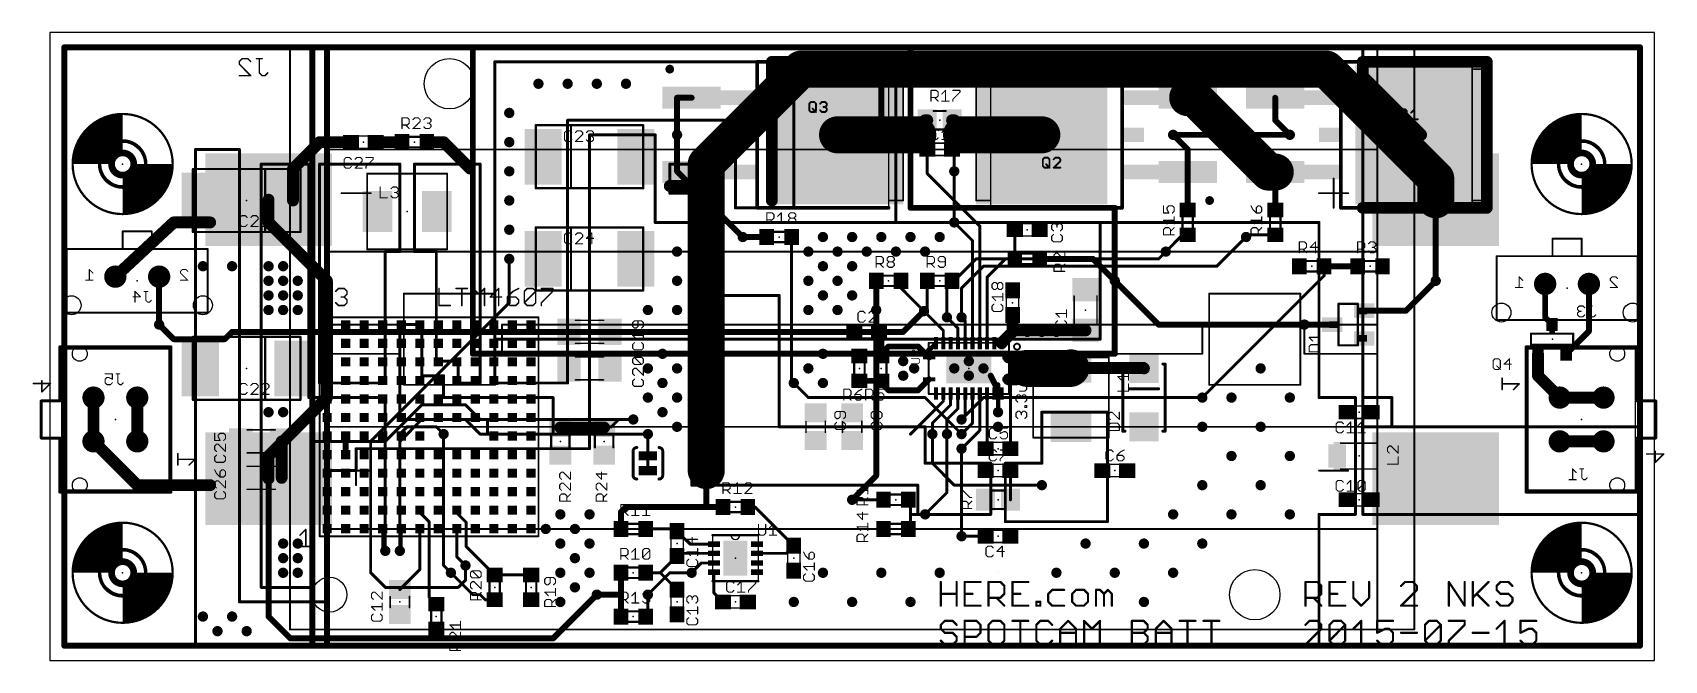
# Model space of a CAD drawing. Extents: x -1 to 111, y 0 to 43.
import ezdxf

# ---------------------------------------------------------------- set-up
doc = ezdxf.new("R2010")
doc.units = 0
for name, color, linetype in [('1', 22, 'CONTINUOUS'), ('15', 4, 'CONTINUOUS'), ('16', 175, 'CONTINUOUS'), ('17', 82, 'CONTINUOUS'), ('18', 82, 'CONTINUOUS'), ('19', 53, 'CONTINUOUS'), ('2', 2, 'CONTINUOUS'), ('20', 7, 'CONTINUOUS'), ('21', 253, 'CONTINUOUS'), ('22', 253, 'CONTINUOUS'), ('23', 7, 'CONTINUOUS'), ('24', 7, 'CONTINUOUS'), ('25', 253, 'CONTINUOUS'), ('26', 253, 'CONTINUOUS'), ('51', 253, 'CONTINUOUS'), ('52', 253, 'CONTINUOUS')]:
    doc.layers.add(name, color=color, linetype=linetype)

# ---------------------------------------------------------------- blocks, each defined once
blk = doc.blocks.new('RECT')
blk.add_solid([(-0.5, -0.5), (0.5, -0.5), (-0.5, 0.5), (0.5, 0.5)])
blk = doc.blocks.new('ROUNDP')
at = {"const_width": 0.5}
blk.add_lwpolyline([(0, -0.25, 1), (0, 0.25, 1), (0, -0.25)], format="xyb", dxfattribs=at)
blk = doc.blocks.new('ROUNDV')
at = {"const_width": 0.5}
blk.add_lwpolyline([(0, -0.25, 1), (0, 0.25, 1), (0, -0.25)], format="xyb", dxfattribs=at)

msp = doc.modelspace()

# ---------------------------------------------------------------- linework, layer by layer
at = {"layer": '1'}
for points, const_width in [([(49.5, 31.5), (49.5, 41)], 0.8128), ([(49.5, 41), (57, 41)], 0.8128), ([(57, 41), (58, 41)], 0.8128), ([(90, 41), (98.5, 41)], 0.8128), ([(90, 40), (90, 41)], 0.8128), ([(90, 42), (109, 42)], 0.2032), ([(90, 16), (90, 42)], 0.2032), ([(98.5, 41), (98.5, 31)], 0.8128), ([(109, 42), (109, 16)], 0.2032), ([(30.5, 19), (30.5, 41)], 0.2032), ([(30.5, 41), (51, 41)], 0.2032), ([(51, 41), (51, 31)], 0.2032), ([(57, 36), (57, 41)], 0.4064), ([(94, 36), (90, 40)], 0.8128), ([(78, 38.55), (78.45, 38.55)], 2.54), ([(78.45, 38.55), (83, 34)], 2.54), ([(44, 38.54), (43, 38.54)], 0.4064), ([(43, 38.54), (43, 36)], 0.4064), ([(84, 38.54), (84, 37)], 0.4064), ([(47, 37), (35.5, 37)], 0.2032), ([(35.5, 37), (35.5, 19)], 0.2032), ([(47, 31), (47, 37)], 0.2032), ([(54, 36), (57, 36)], 2.54), ([(57, 36), (59.5, 36)], 2.54), ([(58, 37), (57, 36)], 0.4064), ([(60, 37), (58, 37)], 0.4064), ([(59.5, 36), (60, 37)], 0.8128), ([(60, 37), (60.15, 37)], 0.8128), ([(67, 36), (62.5, 36)], 2.54), ([(62, 37), (61.85, 37)], 0.8128), ([(62.5, 36), (62, 37)], 0.8128), ([(68, 36), (67, 36)], 2.54), ([(84, 37), (85, 36)], 0.4064), ([(18.5, 35.5), (18, 35)], 0.8128), ([(20.65, 35.5), (18.5, 35.5)], 0.8128), ([(22.35, 35.5), (24.15, 35.5)], 0.8128), ([(27, 35.5), (25.85, 35.5)], 0.8128), ([(28.8, 33.7), (27, 35.5)], 0.8128), ([(37, 14.5), (37, 36)], 0.2032), ([(37, 36), (41.5, 36)], 0.2032), ([(41.5, 36), (41.5, 30)], 0.2032), ([(60.15, 35), (59.15, 36)], 0.8128), ([(59.15, 36), (59.5, 36)], 0.8128), ([(61.85, 35), (62.85, 36)], 0.8128), ([(62.85, 36), (62.5, 36)], 0.8128), ([(77, 36), (78, 35)], 0.4064), ([(10, 1), (10, 35)], 0.2032), ([(10, 35), (13, 35)], 0.2032), ([(13, 35), (13, 4)], 0.2032), ([(18, 35), (16.675, 33.675)], 0.8128), ([(60.15, 33.35), (60.15, 35)], 0.2032), ([(62, 34.85), (61.85, 35)], 0.2032), ([(62, 33.5), (62, 34.85)], 0.2032), ([(78, 35), (78, 33.46)], 0.4064), ([(83, 34), (83.55, 33.45)], 2.54), ([(83.55, 33.45), (84, 33.45)], 2.54), ([(14.5, 34), (14.5, 5)], 0.2032), ([(17.75, 34), (14.5, 34)], 0.2032), ([(16.675, 33.675), (16.675, 31.5)], 0.8128), ([(17.75, 18), (17.75, 34)], 0.2032), ([(18.5, 19), (18.5, 34)], 0.2032), ([(18.5, 34), (24, 34)], 0.2032), ([(24, 34), (24, 28)], 0.2032), ([(29.5, 34), (25, 34)], 0.2032), ([(25, 34), (25, 28)], 0.2032), ([(29.5, 19), (29.5, 34)], 0.2032), ([(46, 34), (42.5, 34)], 0.2032), ([(42.5, 34), (42.5, 32)], 0.2032), ([(46, 25), (46, 34)], 0.2032), ([(78, 33.46), (78, 30.85)], 0.4064), ([(84, 33.45), (84, 30.85)], 0.4064), ([(42.5, 32.5), (45.75, 32.5)], 0.8128), ([(45.5, 32.5), (45, 33)], 0.8128), ([(45, 33), (45, 23.5)], 0.2032), ([(45.75, 32.5), (45.5, 32.5)], 0.8128), ([(60.5, 33), (60.15, 33.35)], 0.2032), ([(63.75, 29.75), (60.5, 33)], 0.2032), ([(42.5, 32), (44, 32)], 0.2032), ([(44, 32), (44, 12)], 0.2032), ([(98.5, 31), (90, 31)], 0.8128), ([(4.5, 26.285), (8.5, 30)], 0.8128), ([(8.5, 30), (11, 30)], 0.8128), ([(51, 31), (47, 31)], 0.2032), ([(41.5, 30), (87, 30)], 0.2032), ([(47.5, 29), (49.15, 29)], 0.4064), ([(50.85, 29), (50.85, 19.15)], 0.2032), ([(63.25, 28.75), (62, 30)], 0.2032), ([(63.75, 21.725), (63.75, 29.75)], 0.2032), ([(66.15, 27.5), (66.15, 29.5)], 0.2032), ([(76.5, 28), (77.65, 29.15)], 0.2032), ([(77.65, 29.15), (78, 29.15)], 0.2032), ([(82, 29), (82.15, 29.15)], 0.2032), ([(82.15, 29.15), (84, 29.15)], 0.2032), ([(87, 30), (87, 18)], 0.2032), ([(24, 28), (23, 28)], 0.2032), ([(23, 28), (23, 19)], 0.2032), ([(25, 28), (26.5, 28)], 0.2032), ([(26.5, 28), (26.5, 20.5)], 0.2032), ([(63.25, 21.725), (63.25, 28.75)], 0.2032), ([(64.25, 26.25), (65, 27)], 0.2032), ([(65, 27), (65.5, 27.5)], 0.2032), ([(65.5, 27.5), (66.15, 27.5)], 0.2032), ([(67.85, 27.5), (71.5, 27.5)], 0.4064), ([(71.5, 27.5), (73, 26)], 0.4064), ([(87.35, 27), (89.65, 27)], 0.4064), ([(87.35, 27), (87.35, 26.35)], 0.2032), ([(7.5, 26.285), (7.5, 23)], 0.4064), ([(56.65, 26), (56.65, 24)], 0.4064), ([(58.35, 25.5), (58.35, 26)], 0.2032), ([(60.15, 26), (60.15, 23.7)], 0.2032), ([(64.25, 21.725), (64.25, 26.25)], 0.2032), ([(87.35, 26.35), (79, 18)], 0.2032), ([(92.95, 23.95), (95, 26)], 0.4064), ([(102.5, 23.4906), (102.5, 25.785)], 0.4064), ([(105.5, 22.5442), (105.5, 25.785)], 0.4064), ([(50, 25), (46, 25)], 0.2032), ([(50, 16), (50, 25)], 0.2032), ([(59.925, 23.925), (58.35, 25.5)], 0.2032), ([(56.65, 24), (56.65, 22.7)], 0.4064), ([(60.175, 23.675), (59.925, 23.925)], 0.2032), ([(60.15, 23.7), (60.175, 23.675)], 0.2032), ([(61.25, 22.6), (60.175, 23.675)], 0.2032), ([(62.25, 22.75), (61.5, 23.5)], 0.2032), ([(62.75, 23.25), (62.5, 23.5)], 0.2032), ([(66, 22.5), (66, 23.65)], 0.8128), ([(90.1, 23.95), (92.95, 23.95)], 0.4064), ([(102.9746, 23.016), (102.5, 23.4906)], 0.4064), ([(24, 23), (25.5, 23)], 0.2032), ([(24, 16.5), (24, 23)], 0.2032), ([(25.5, 23), (25.5, 19.5)], 0.2032), ([(56.65, 22.7), (56.85, 22.5)], 0.2032), ([(57, 22.35), (56.85, 22.5)], 0.4064), ([(57, 21), (57, 22.35)], 0.4064), ([(61.25, 21.725), (61.25, 22.6)], 0.2032), ([(62.25, 21.725), (62.25, 22.75)], 0.2032), ([(62.75, 21.725), (62.75, 23.25)], 0.2032), ([(65.25, 21.75), (66, 22.5)], 0.8128), ([(66.1, 22.6), (66, 22.5)], 0.8128), ([(71, 22.6), (66.1, 22.6)], 0.8128), ([(66.1, 22.6), (66.9, 22.6)], 0.2032), ([(66.9, 22.6), (67, 22.5)], 0.2032), ([(86, 23), (87.9, 23)], 0.4064), ([(103.9398, 20.984), (105.5, 22.5442)], 0.4064), ([(57.5, 21.5), (57, 21)], 0.4064), ([(59.5, 21.5), (57.5, 21.5)], 0.4064), ([(59.525, 21.5), (59.5, 21.5)], 0.4064), ([(60.275, 20.75), (59.525, 21.5)], 0.4064), ([(60.275, 21.25), (60.275, 20.75)], 0.4064), ([(60.275, 21.25), (60.75, 21.725)], 0.3048), ([(65.25, 21.725), (64.75, 21.725)], 0.2032), ([(65.25, 21.725), (65.25, 21.75)], 0.8128), ([(69.968, 20), (67, 20)], 2.54), ([(70, 20.032), (69.968, 20)], 2.54), ([(102.0094, 20.984), (102.0094, 19.4906)], 0.8128), ([(26.5, 20.5), (28, 20.5)], 0.2032), ([(28, 20.5), (28, 19)], 0.2032), ([(57, 20.85), (57, 21)], 0.4064), ([(57, 21), (57, 20.85)], 0.4064), ([(66.25, 20.75), (65.725, 20.75)], 0.8128), ([(67, 20), (66.25, 20.75)], 0.8128), ([(66.25, 19.25), (67, 20)], 0.8128), ([(70, 20.032), (74.968, 20.032)], 0.8128), ([(74.968, 20.032), (75, 20)], 0.8128), ([(23, 19), (18.5, 19)], 0.2032), ([(25.5, 19.5), (27, 19.5)], 0.2032), ([(27, 19.5), (27, 18)], 0.2032), ([(28, 19), (29.5, 19)], 0.2032), ([(35.5, 19), (30.5, 19)], 0.2032), ([(50.85, 19.15), (51, 19)], 0.2032), ([(55.5, 19.15), (57, 19.15)], 0.4064), ([(57, 19), (57, 19.15)], 0.4064), ([(57.5, 18.5), (57, 19)], 0.4064), ([(60.275, 19.25), (59.525, 18.5)], 0.4064), ([(65, 18.5), (64.5, 19.5)], 0.4064), ([(65, 18.9), (65, 18.5)], 0.3), ([(65.725, 19.25), (66.25, 19.25)], 0.8128), ([(65.85, 19.125), (65.725, 19.25)], 0.2032), ([(65.85, 14.5), (65.85, 19.125)], 0.2032), ([(102.0094, 19.4906), (103.5, 18)], 0.8128), ([(3, 18), (3, 15)], 0.8128), ([(6, 15), (6, 18)], 0.8128), ([(23, 18), (17.75, 18)], 0.2032), ([(23, 15), (23, 18)], 0.2032), ([(27, 18), (34.5, 18)], 0.2032), ([(34.5, 18), (34.5, 15.5)], 0.2032), ([(59.525, 18.5), (57.5, 18.5)], 0.4064), ([(61.25, 18.275), (61.25, 17.75)], 0.2032), ([(61.75, 18.275), (61.75, 17.5)], 0.2032), ([(62.25, 18.275), (62.25, 17.25)], 0.2032), ([(62.75, 18.275), (62.75, 16.75)], 0.2032), ([(63.25, 18.275), (63.25, 16.25)], 0.2032), ([(63.75, 18.275), (63.75, 15.75)], 0.2032), ([(64.25, 18.275), (64.25, 14.6)], 0.2032), ([(65, 18.5), (65, 17)], 0.3), ([(87, 18), (89.5, 18)], 0.2032), ([(89.5, 18), (89.5, 10)], 0.2032), ([(90, 18), (90, 10)], 0.2032), ([(92, 18), (90, 18)], 0.2032), ([(92, 16), (92, 18)], 0.2032), ([(103.5, 18), (106.5, 18)], 0.8128), ([(61.25, 17.75), (59, 15.5)], 0.2032), ([(61.75, 17.5), (60.5, 16.25)], 0.2032), ([(62, 17), (61.5, 16.5)], 0.2032), ([(62.25, 17.25), (62, 17)], 0.2032), ([(62.75, 16.75), (62.5, 16.5)], 0.2032), ([(72.5, 17), (68, 17)], 0.2032), ([(68, 17), (68, 13.5)], 0.2032), ([(72.5, 9.5), (72.5, 17)], 0.2032), ([(30, 16.5), (24, 16.5)], 0.2032), ([(24.095, 15.595), (24.5, 16)], 0.2032), ([(24.095, 15.365), (24.095, 15.595)], 0.2032), ([(24.5, 16), (26.5, 16)], 0.2032), ([(26.5, 16), (27, 15.5)], 0.2032), ([(30, 15.5), (30, 16.5)], 0.2032), ([(38, 15.95), (35, 15.95)], 0.8128), ([(38.05, 16), (38, 15.95)], 0.2032), ([(38.5, 16), (38.05, 16)], 0.2032), ([(39, 16.5), (38.5, 16)], 0.2032), ([(40, 16.5), (39, 16.5)], 0.2032), ([(60, 16), (50, 16)], 0.2032), ([(60, 13.5), (60, 16)], 0.2032), ([(60.5, 16.25), (60.5, 15.5)], 0.2032), ([(61.5, 16.5), (61.5, 15.5)], 0.2032), ([(63.25, 16.25), (62.5, 15.5)], 0.2032), ([(63.75, 15.75), (62.5, 14.5)], 0.2032), ([(109, 16), (90, 16)], 0.2032), ([(109, 16), (92, 16)], 0.2032), ([(109, 10), (109, 16)], 0.2032), ([(3, 15), (6, 12)], 0.8128), ([(15.9, 12.5), (15.9, 15)], 0.8128), ([(18, 5), (18, 15)], 0.2032), ([(18, 15), (23, 15)], 0.2032), ([(19.015, 14.095), (19.015, 15.365)], 0.4064), ([(20.285, 14.095), (20.285, 15.365)], 0.4064), ([(21, 13), (21, 14.5)], 0.2032), ([(21, 14.5), (37, 14.5)], 0.2032), ([(34.5, 15.5), (30, 15.5)], 0.2032), ([(41, 15.5), (41, 14.008)], 0.2032), ([(64.25, 14.6), (64.15, 14.5)], 0.2032), ([(106.5, 15), (103.5, 15)], 0.8128), ([(41, 13.881), (41, 13.119)], 0.2032), ([(64.5, 13.5), (60, 13.5)], 0.2032), ([(64.5, 10), (64.5, 13.5)], 0.2032), ([(68, 13.5), (65.5, 13.5)], 0.2032), ([(65.5, 13.5), (65.5, 9.5)], 0.2032), ([(6, 12), (11, 12)], 0.8128), ([(19, 4), (19, 13)], 0.2032), ([(19, 13), (21, 13)], 0.2032), ([(45, 13), (45, 10.5)], 0.4064), ([(65.75, 13.1), (65.85, 13)], 0.2032), ([(65.85, 13), (65.85, 11.1)], 0.2032), ([(44, 12), (59.5, 12)], 0.2032), ([(59.5, 12), (59.5, 10)], 0.2032), ([(65.85, 11.1), (65.85, 11)], 0.2032), ([(25.365, 10.285), (25.365, 10.135)], 0.2032), ([(25.365, 10.135), (26, 9.5)], 0.2032), ([(27.905, 10.285), (27.905, 10.095)], 0.2032), ([(27.905, 10.095), (28.55, 9.45)], 0.2032), ([(39.15, 10.15), (39.5, 10.5)], 0.4064), ([(39.15, 9), (39.15, 10.15)], 0.4064), ([(39.5, 10.5), (45, 10.5)], 0.4064), ([(45, 10.5), (45.65, 10.5)], 0.4064), ([(45.65, 10.5), (46.15, 10.5)], 0.4064), ([(47.85, 10.5), (48.35, 10.5)], 0.2032), ([(48.35, 10.5), (51, 7.85)], 0.2032), ([(57.15, 11), (55, 11)], 0.2032), ([(59, 10.85), (58.85, 11)], 0.2032), ([(59, 10), (59, 10.85)], 0.2032), ([(60, 10), (59, 10)], 0.2032), ([(59, 9.15), (59, 10)], 0.2032), ([(59.5, 10), (64.5, 10)], 0.2032), ([(89.5, 10), (87, 10)], 0.2032), ([(87, 10), (87, 1)], 0.2032), ([(90, 10), (109, 10)], 0.2032), ([(22.825, 9.015), (22.825, 7.675)], 0.2032), ([(24.095, 9.015), (24.095, 7.595)], 0.2032), ([(25.365, 9.015), (25.365, 6.215)], 0.2032), ([(26, 9.5), (26, 4.35)], 0.2032), ([(27.905, 9.015), (27.905, 7.095)], 0.2032), ([(28.55, 9.45), (28.55, 7.8)], 0.2032), ([(40.85, 9), (42.85, 9)], 0.2032), ([(42.85, 9), (43, 8.85)], 0.2032), ([(43, 8.85), (43.8848, 7.9652)], 0.2032), ([(58.85, 9), (59, 9.15)], 0.2032), ([(65.5, 9.5), (72.5, 9.5)], 0.2032), ([(28.55, 7.8), (30.5, 5.85)], 0.2032), ([(43.8848, 7.9652), (45.5268, 7.9652)], 0.2032), ([(50.4802, 7.3302), (51, 7.85)], 0.2032), ([(62.5, 8.5), (64.15, 8.5)], 0.2032), ([(22.825, 7.675), (23, 7.5)], 0.2032), ([(24.095, 7.595), (24, 7.5)], 0.2032), ([(27.905, 7.095), (28.5, 6.5)], 0.2032), ([(43, 7.15), (41.85, 6)], 0.2032), ([(43, 7.15), (43.1802, 7.3302)], 0.2032), ([(43.1802, 7.3302), (45.5268, 7.3302)], 0.2032), ([(44.6698, 6.6698), (44, 6)], 0.2032), ([(45.5268, 6.6698), (44.6698, 6.6698)], 0.2032), ([(48.4732, 7.3302), (50.4802, 7.3302)], 0.2032), ([(25.365, 6.215), (24, 4.85)], 0.2032), ([(27.5, 6), (29, 4.5)], 0.2032), ([(30.5, 5.85), (33, 5.85)], 0.2032), ([(39.15, 4.5), (39.15, 6)], 0.4064), ([(41.85, 6), (40.85, 6)], 0.2032), ([(41.85, 6), (40.85, 6)], 0.2032), ([(43, 4.85), (41.85, 6)], 0.2032), ([(45.5268, 6.0348), (45.5268, 4.6232)], 0.2032), ([(14.5, 5), (18, 5)], 0.2032), ([(29, 4.5), (29.5, 4.5)], 0.2032), ([(29.5, 4.5), (29.85, 4.15)], 0.2032), ([(37.5, 4.5), (39.15, 4.5)], 0.4064), ([(39.15, 3), (39.15, 4.5)], 0.4064), ([(41, 4.5), (41, 3.15)], 0.2032), ([(45.5268, 4.6232), (46.15, 4)], 0.2032), ([(61.0762, 3.7432), (61.0762, 5.3702)], 0.1524), ([(61.0762, 4.5567), (62.1609, 4.5567)], 0.1524), ([(62.1609, 5.3702), (62.1609, 3.7432)], 0.1524), ([(63.798, 5.3702), (62.7134, 5.3702)], 0.1524), ([(62.7134, 5.3702), (62.7134, 3.7432)], 0.1524), ([(62.7134, 4.5567), (63.2557, 4.5567)], 0.1524), ([(64.3505, 3.7432), (64.3505, 5.3702)], 0.1524), ([(64.3505, 5.3702), (65.164, 5.3702)], 0.1524), ([(65.164, 5.3702), (65.4352, 5.099)], 0.1524), ([(65.4352, 4.5567), (65.164, 4.2855)], 0.1524), ([(65.4352, 5.099), (65.4352, 4.5567)], 0.1524), ([(67.0723, 5.3702), (65.9877, 5.3702)], 0.1524), ([(65.9877, 5.3702), (65.9877, 3.7432)], 0.1524), ([(65.9877, 4.5567), (66.53, 4.5567)], 0.1524), ([(68.7146, 4.8279), (68.4434, 4.5567)], 0.1524), ([(68.4434, 4.5567), (68.4434, 4.0144)], 0.1524), ([(69.5281, 4.8279), (68.7146, 4.8279)], 0.1524), ([(70.3517, 4.8279), (70.0806, 4.5567)], 0.1524), ([(70.0806, 4.5567), (70.0806, 4.0144)], 0.1524), ([(70.8941, 4.8279), (70.3517, 4.8279)], 0.1524), ([(71.1652, 4.5567), (70.8941, 4.8279)], 0.1524), ([(71.1652, 4.0144), (71.1652, 4.5567)], 0.1524), ([(71.7177, 3.7432), (71.7177, 4.8279)], 0.1524), ([(71.7177, 4.8279), (71.9889, 4.8279)], 0.1524), ([(71.9889, 4.8279), (72.26, 4.5567)], 0.1524), ([(72.26, 4.5567), (72.5312, 4.8279)], 0.1524), ([(72.26, 4.5567), (72.26, 3.7432)], 0.1524), ([(72.5312, 4.8279), (72.8024, 4.5567)], 0.1524), ([(72.8024, 4.5567), (72.8024, 3.7432)], 0.1524), ([(86.0762, 3.7432), (86.0762, 5.3702)], 0.1524), ([(86.0762, 5.3702), (86.8897, 5.3702)], 0.1524), ([(86.8897, 5.3702), (87.1609, 5.099)], 0.1524), ([(87.1609, 4.5567), (86.8897, 4.2855)], 0.1524), ([(87.1609, 5.099), (87.1609, 4.5567)], 0.1524), ([(88.798, 5.3702), (87.7134, 5.3702)], 0.1524), ([(87.7134, 5.3702), (87.7134, 3.7432)], 0.1524), ([(87.7134, 4.5567), (88.2557, 4.5567)], 0.1524), ([(89.3505, 5.3702), (89.3505, 4.2855)], 0.1524), ([(90.4352, 4.2855), (90.4352, 5.3702)], 0.1524), ([(92.896, 5.3702), (92.6248, 5.099)], 0.1524), ([(92.6248, 3.7432), (93.7095, 4.8279)], 0.1524), ([(93.4383, 5.3702), (92.896, 5.3702)], 0.1524), ([(93.7095, 5.099), (93.4383, 5.3702)], 0.1524), ([(93.7095, 4.8279), (93.7095, 5.099)], 0.1524), ([(95.8991, 3.7432), (95.8991, 5.3702)], 0.1524), ([(95.8991, 5.3702), (96.9838, 3.7432)], 0.1524), ([(96.9838, 3.7432), (96.9838, 5.3702)], 0.1524), ([(97.5363, 5.3702), (97.5363, 3.7432)], 0.1524), ([(97.5363, 4.2855), (98.621, 5.3702)], 0.1524), ([(97.8075, 4.5567), (98.621, 3.7432)], 0.1524), ([(99.4446, 5.3702), (99.1735, 5.099)], 0.1524), ([(99.1735, 5.099), (99.1735, 4.8279)], 0.1524), ([(99.1735, 4.8279), (99.4446, 4.5567)], 0.1524), ([(99.9869, 5.3702), (99.4446, 5.3702)], 0.1524), ([(99.4446, 4.5567), (99.9869, 4.5567)], 0.1524), ([(100.2581, 5.099), (99.9869, 5.3702)], 0.1524), ([(99.9869, 4.5567), (100.2581, 4.2855)], 0.1524), ([(13, 4), (19, 4)], 0.2032), ([(26, 4.35), (26.5, 3.85)], 0.2032), ([(29.85, 4.15), (30.5, 4.15)], 0.2032), ([(30.35, 4), (30.5, 4.15)], 0.2032), ([(62.7134, 3.7432), (63.798, 3.7432)], 0.1524), ([(65.164, 4.2855), (64.3505, 4.2855)], 0.1524), ([(64.8928, 4.2855), (65.4352, 3.7432)], 0.1524), ([(65.9877, 3.7432), (67.0723, 3.7432)], 0.1524), ([(67.6248, 3.7432), (67.6248, 4.0144)], 0.1524), ([(67.6248, 4.0144), (67.896, 4.0144)], 0.1524), ([(67.896, 3.7432), (67.6248, 3.7432)], 0.1524), ([(67.896, 4.0144), (67.896, 3.7432)], 0.1524), ([(68.4434, 4.0144), (68.7146, 3.7432)], 0.1524), ([(68.7146, 3.7432), (69.5281, 3.7432)], 0.1524), ([(70.0806, 4.0144), (70.3517, 3.7432)], 0.1524), ([(70.3517, 3.7432), (70.8941, 3.7432)], 0.1524), ([(70.8941, 3.7432), (71.1652, 4.0144)], 0.1524), ([(86.8897, 4.2855), (86.0762, 4.2855)], 0.1524), ([(86.6185, 4.2855), (87.1609, 3.7432)], 0.1524), ([(87.7134, 3.7432), (88.798, 3.7432)], 0.1524), ([(89.3505, 4.2855), (89.8928, 3.7432)], 0.1524), ([(89.8928, 3.7432), (90.4352, 4.2855)], 0.1524), ([(93.7095, 3.7432), (92.6248, 3.7432)], 0.1524), ([(99.4446, 3.7432), (99.1735, 4.0144)], 0.1524), ([(99.9869, 3.7432), (99.4446, 3.7432)], 0.1524), ([(100.2581, 4.0144), (99.9869, 3.7432)], 0.1524), ([(100.2581, 4.2855), (100.2581, 4.0144)], 0.1524), ([(41, 3.15), (40.85, 3)], 0.2032), ([(61.3474, 2.7032), (61.0762, 2.432)], 0.1524), ([(61.0762, 2.432), (61.0762, 2.1609)], 0.1524), ([(61.0762, 2.1609), (61.3474, 1.8897)], 0.1524), ([(61.8897, 2.7032), (61.3474, 2.7032)], 0.1524), ([(62.1609, 2.432), (61.8897, 2.7032)], 0.1524), ([(62.7134, 1.0762), (62.7134, 2.7032)], 0.1524), ([(62.7134, 2.7032), (63.5269, 2.7032)], 0.1524), ([(63.5269, 2.7032), (63.798, 2.432)], 0.1524), ([(63.798, 2.432), (63.798, 1.8897)], 0.1524), ([(64.6217, 2.7032), (64.3505, 2.432)], 0.1524), ([(64.3505, 2.432), (64.3505, 1.3474)], 0.1524), ([(65.164, 2.7032), (64.6217, 2.7032)], 0.1524), ([(65.4352, 2.432), (65.164, 2.7032)], 0.1524), ([(65.4352, 1.3474), (65.4352, 2.432)], 0.1524), ([(65.9877, 2.7032), (67.0723, 2.7032)], 0.1524), ([(66.53, 1.0762), (66.53, 2.7032)], 0.1524), ([(67.896, 2.7032), (67.6248, 2.432)], 0.1524), ([(67.6248, 2.432), (67.6248, 1.3474)], 0.1524), ([(68.4383, 2.7032), (67.896, 2.7032)], 0.1524), ([(68.7095, 2.432), (68.4383, 2.7032)], 0.1524), ([(69.262, 2.1609), (69.8043, 2.7032)], 0.1524), ([(69.262, 1.0762), (69.262, 2.1609)], 0.1524), ([(69.8043, 2.7032), (70.3466, 2.1609)], 0.1524), ([(70.3466, 2.1609), (70.3466, 1.0762)], 0.1524), ([(70.8991, 1.0762), (70.8991, 2.7032)], 0.1524), ([(70.8991, 2.7032), (71.4415, 2.1609)], 0.1524), ([(71.4415, 2.1609), (71.9838, 2.7032)], 0.1524), ([(71.9838, 2.7032), (71.9838, 1.0762)], 0.1524), ([(74.1735, 1.0762), (74.1735, 2.7032)], 0.1524), ([(74.1735, 2.7032), (74.9869, 2.7032)], 0.1524), ([(74.9869, 2.7032), (75.2581, 2.432)], 0.1524), ([(75.2581, 2.1609), (74.9869, 1.8897)], 0.1524), ([(75.2581, 2.432), (75.2581, 2.1609)], 0.1524), ([(75.8106, 2.1609), (76.3529, 2.7032)], 0.1524), ([(75.8106, 1.0762), (75.8106, 2.1609)], 0.1524), ([(76.3529, 2.7032), (76.8953, 2.1609)], 0.1524), ([(76.8953, 2.1609), (76.8953, 1.0762)], 0.1524), ([(77.4478, 2.7032), (78.5324, 2.7032)], 0.1524), ([(77.9901, 1.0762), (77.9901, 2.7032)], 0.1524), ([(79.0849, 2.7032), (80.1696, 2.7032)], 0.1524), ([(79.6272, 1.0762), (79.6272, 2.7032)], 0.1524), ([(86.3474, 2.7032), (86.0762, 2.432)], 0.1524), ([(86.0762, 1.0762), (87.1609, 2.1609)], 0.1524), ([(86.8897, 2.7032), (86.3474, 2.7032)], 0.1524), ([(87.1609, 2.432), (86.8897, 2.7032)], 0.1524), ([(87.1609, 2.1609), (87.1609, 2.432)], 0.1524), ([(87.7134, 2.432), (87.9845, 2.7032)], 0.1524), ([(87.7134, 1.3474), (87.7134, 2.432)], 0.1524), ([(87.7134, 1.3474), (88.798, 2.432)], 0.1524), ([(87.9845, 2.7032), (88.5269, 2.7032)], 0.1524), ([(88.5269, 2.7032), (88.798, 2.432)], 0.1524), ([(88.798, 2.432), (88.798, 1.3474)], 0.1524), ([(89.3505, 2.1609), (89.8928, 2.7032)], 0.1524), ([(89.8928, 2.7032), (89.8928, 1.0762)], 0.1524), ([(92.0723, 2.7032), (90.9877, 2.7032)], 0.1524), ([(90.9877, 2.7032), (90.9877, 1.8897)], 0.1524), ([(90.9877, 1.8897), (91.53, 2.1609)], 0.1524), ([(91.53, 2.1609), (91.8012, 2.1609)], 0.1524), ([(91.8012, 2.1609), (92.0723, 1.8897)], 0.1524), ([(94.262, 2.432), (94.5331, 2.7032)], 0.1524), ([(94.262, 1.3474), (94.262, 2.432)], 0.1524), ([(94.262, 1.3474), (95.3466, 2.432)], 0.1524), ([(94.5331, 2.7032), (95.0755, 2.7032)], 0.1524), ([(95.0755, 2.7032), (95.3466, 2.432)], 0.1524), ([(95.3466, 2.432), (95.3466, 1.3474)], 0.1524), ([(95.8991, 2.7032), (96.9838, 2.7032)], 0.1524), ([(96.9838, 2.432), (95.8991, 1.3474)], 0.1524), ([(96.9838, 2.7032), (96.9838, 2.432)], 0.1524), ([(99.1735, 2.1609), (99.7158, 2.7032)], 0.1524), ([(99.7158, 2.7032), (99.7158, 1.0762)], 0.1524), ([(101.8953, 2.7032), (100.8106, 2.7032)], 0.1524), ([(100.8106, 2.7032), (100.8106, 1.8897)], 0.1524), ([(100.8106, 1.8897), (101.3529, 2.1609)], 0.1524), ([(101.3529, 2.1609), (101.6241, 2.1609)], 0.1524), ([(101.6241, 2.1609), (101.8953, 1.8897)], 0.1524), ([(61.3474, 1.0762), (61.0762, 1.3474)], 0.1524), ([(61.3474, 1.8897), (61.8897, 1.8897)], 0.1524), ([(61.8897, 1.0762), (61.3474, 1.0762)], 0.1524), ([(61.8897, 1.8897), (62.1609, 1.6185)], 0.1524), ([(62.1609, 1.3474), (61.8897, 1.0762)], 0.1524), ([(62.1609, 1.6185), (62.1609, 1.3474)], 0.1524), ([(63.5269, 1.6185), (62.7134, 1.6185)], 0.1524), ([(63.798, 1.8897), (63.5269, 1.6185)], 0.1524), ([(64.3505, 1.3474), (64.6217, 1.0762)], 0.1524), ([(64.6217, 1.0762), (65.164, 1.0762)], 0.1524), ([(65.164, 1.0762), (65.4352, 1.3474)], 0.1524), ([(67.6248, 1.3474), (67.896, 1.0762)], 0.1524), ([(67.896, 1.0762), (68.4383, 1.0762)], 0.1524), ([(68.4383, 1.0762), (68.7095, 1.3474)], 0.1524), ([(69.262, 1.8897), (70.3466, 1.8897)], 0.1524), ([(74.1735, 1.8897), (74.9869, 1.8897)], 0.1524), ([(74.9869, 1.0762), (74.1735, 1.0762)], 0.1524), ([(74.9869, 1.8897), (75.2581, 1.6185)], 0.1524), ([(75.2581, 1.3474), (74.9869, 1.0762)], 0.1524), ([(75.2581, 1.6185), (75.2581, 1.3474)], 0.1524), ([(75.8106, 1.8897), (76.8953, 1.8897)], 0.1524), ([(87.1609, 1.0762), (86.0762, 1.0762)], 0.1524), ([(87.9845, 1.0762), (87.7134, 1.3474)], 0.1524), ([(88.5269, 1.0762), (87.9845, 1.0762)], 0.1524), ([(88.798, 1.3474), (88.5269, 1.0762)], 0.1524), ([(89.3505, 1.0762), (90.4352, 1.0762)], 0.1524), ([(91.2588, 1.0762), (90.9877, 1.3474)], 0.1524), ([(91.8012, 1.0762), (91.2588, 1.0762)], 0.1524), ([(92.0723, 1.3474), (91.8012, 1.0762)], 0.1524), ([(92.0723, 1.8897), (92.0723, 1.3474)], 0.1524), ([(92.6248, 1.8897), (93.7095, 1.8897)], 0.1524), ([(94.5331, 1.0762), (94.262, 1.3474)], 0.1524), ([(95.0755, 1.0762), (94.5331, 1.0762)], 0.1524), ([(95.3466, 1.3474), (95.0755, 1.0762)], 0.1524), ([(95.8991, 1.3474), (95.8991, 1.0762)], 0.1524), ([(97.5363, 1.8897), (98.621, 1.8897)], 0.1524), ([(99.1735, 1.0762), (100.2581, 1.0762)], 0.1524), ([(101.0818, 1.0762), (100.8106, 1.3474)], 0.1524), ([(101.6241, 1.0762), (101.0818, 1.0762)], 0.1524), ([(101.8953, 1.3474), (101.6241, 1.0762)], 0.1524), ([(101.8953, 1.8897), (101.8953, 1.3474)], 0.1524), ([(87, 1), (10, 1)], 0.2032)]:
    msp.add_lwpolyline(points, dxfattribs=dict(at, const_width=const_width))
for points, const_width in [([(49.7032, 41, 1), (49.2968, 41)], 0.4064), ([(49.5, 41.2032, 1), (49.5, 40.7968)], 0.4064), ([(57, 41.2032, 1), (57, 40.7968)], 0.4064), ([(57, 40.7968, 1), (57, 41.2032)], 0.4064), ([(58, 40.7968, 1), (58, 41.2032)], 0.4064), ([(90, 41.2032, 1), (90, 40.7968)], 0.4064), ([(90.2032, 41, 1), (89.7968, 41)], 0.4064), ([(90, 42.0508, 1), (90, 41.9492)], 0.1016), ([(90.0508, 42, 1), (89.9492, 42)], 0.1016), ([(98.7032, 41, 1), (98.2968, 41)], 0.4064), ([(98.5, 40.7968, 1), (98.5, 41.2032)], 0.4064), ([(109.0508, 42, 1), (108.9492, 42)], 0.1016), ([(109, 41.9492, 1), (109, 42.0508)], 0.1016), ([(30.5508, 41, 1), (30.4492, 41)], 0.1016), ([(30.5, 41.0508, 1), (30.5, 40.9492)], 0.1016), ([(51.0508, 41, 1), (50.9492, 41)], 0.1016), ([(51, 40.9492, 1), (51, 41.0508)], 0.1016), ([(57.1016, 41, 1), (56.8984, 41)], 0.2032), ([(90.1437, 40.1437, 1), (89.8563, 39.8563)], 0.4064), ([(78, 39.185, 1), (78, 37.915)], 1.27), ([(78.899, 38.999, 1), (78.001, 38.101)], 1.27), ([(78.45, 37.915, 1), (78.45, 39.185)], 1.27), ([(89.7968, 40, 1), (90.2032, 40)], 0.4064), ([(43, 38.6416, 1), (43, 38.4384)], 0.2032), ([(43.1016, 38.54, 1), (42.8984, 38.54)], 0.2032), ([(44, 38.4384, 1), (44, 38.6416)], 0.2032), ([(84.1016, 38.54, 1), (83.8984, 38.54)], 0.2032), ([(35.5, 37.0508, 1), (35.5, 36.9492)], 0.1016), ([(35.5508, 37, 1), (35.4492, 37)], 0.1016), ([(47.0508, 37, 1), (46.9492, 37)], 0.1016), ([(47, 36.9492, 1), (47, 37.0508)], 0.1016), ([(54, 36.635, 1), (54, 35.365)], 1.27), ([(57, 36.635, 1), (57, 35.365)], 1.27), ([(57, 35.365, 1), (57, 36.635)], 1.27), ([(58, 37.1016, 1), (58, 36.8984)], 0.2032), ([(58.0718, 36.9282, 1), (57.9282, 37.0718)], 0.2032), ([(59.5, 35.365, 1), (59.5, 36.635)], 1.27), ([(60, 37.2032, 1), (60, 36.7968)], 0.4064), ([(60.1817, 36.9091, 1), (59.8183, 37.0909)], 0.4064), ([(60, 36.8984, 1), (60, 37.1016)], 0.2032), ([(60.15, 36.7968, 1), (60.15, 37.2032)], 0.4064), ([(62.5, 36.635, 1), (62.5, 35.365)], 1.27), ([(61.85, 37.2032, 1), (61.85, 36.7968)], 0.4064), ([(62.1817, 37.0909, 1), (61.8183, 36.9091)], 0.4064), ([(62, 36.7968, 1), (62, 37.2032)], 0.4064), ([(67, 36.635, 1), (67, 35.365)], 1.27), ([(67, 35.365, 1), (67, 36.635)], 1.27), ([(68, 35.365, 1), (68, 36.635)], 1.27), ([(83.8984, 37, 1), (84.1016, 37)], 0.2032), ([(84.0718, 37.0718, 1), (83.9282, 36.9282)], 0.2032), ([(18.5, 35.7032, 1), (18.5, 35.2968)], 0.4064), ([(18.6437, 35.3563, 1), (18.3563, 35.6437)], 0.4064), ([(20.65, 35.2968, 1), (20.65, 35.7032)], 0.4064), ([(22.35, 35.7032, 1), (22.35, 35.2968)], 0.4064), ([(24.15, 35.2968, 1), (24.15, 35.7032)], 0.4064), ([(25.85, 35.7032, 1), (25.85, 35.2968)], 0.4064), ([(27.1437, 35.6437, 1), (26.8563, 35.3563)], 0.4064), ([(27, 35.2968, 1), (27, 35.7032)], 0.4064), ([(37.0508, 36, 1), (36.9492, 36)], 0.1016), ([(37, 36.0508, 1), (37, 35.9492)], 0.1016), ([(41.5508, 36, 1), (41.4492, 36)], 0.1016), ([(41.5, 35.9492, 1), (41.5, 36.0508)], 0.1016), ([(42.8984, 36, 1), (43.1016, 36)], 0.2032), ([(56.8984, 36, 1), (57.1016, 36)], 0.2032), ([(56.9282, 36.0718, 1), (57.0718, 35.9282)], 0.2032), ([(59.2937, 36.1437, 1), (59.0063, 35.8563)], 0.4064), ([(59.15, 36.2032, 1), (59.15, 35.7968)], 0.4064), ([(59.3183, 36.0909, 1), (59.6817, 35.9091)], 0.4064), ([(59.5, 35.7968, 1), (59.5, 36.2032)], 0.4064), ([(62.5, 36.2032, 1), (62.5, 35.7968)], 0.4064), ([(62.3183, 35.9091, 1), (62.6817, 36.0909)], 0.4064), ([(62.9937, 35.8563, 1), (62.7063, 36.1437)], 0.4064), ([(62.85, 35.7968, 1), (62.85, 36.2032)], 0.4064), ([(77.0718, 36.0718, 1), (76.9282, 35.9282)], 0.2032), ([(84.9282, 35.9282, 1), (85.0718, 36.0718)], 0.2032), ([(93.8563, 35.8563, 1), (94.1437, 36.1437)], 0.4064), ([(10.0508, 35, 1), (9.9492, 35)], 0.1016), ([(10, 35.0508, 1), (10, 34.9492)], 0.1016), ([(13.0508, 35, 1), (12.9492, 35)], 0.1016), ([(13, 34.9492, 1), (13, 35.0508)], 0.1016), ([(17.8563, 35.1437, 1), (18.1437, 34.8563)], 0.4064), ([(18.1437, 34.8563, 1), (17.8563, 35.1437)], 0.4064), ([(60.0063, 34.8563, 1), (60.2937, 35.1437)], 0.4064), ([(60.2008, 35, 1), (60.0992, 35)], 0.1016), ([(61.7063, 35.1437, 1), (61.9937, 34.8563)], 0.4064), ([(61.8859, 35.0359, 1), (61.8141, 34.9641)], 0.1016), ([(62.0508, 34.85, 1), (61.9492, 34.85)], 0.1016), ([(61.9641, 34.8141, 1), (62.0359, 34.8859)], 0.1016), ([(78.1016, 35, 1), (77.8984, 35)], 0.2032), ([(77.9282, 34.9282, 1), (78.0718, 35.0718)], 0.2032), ([(83.449, 34.449, 1), (82.551, 33.551)], 1.27), ([(82.551, 33.551, 1), (83.449, 34.449)], 1.27), ([(83.55, 34.085, 1), (83.55, 32.815)], 1.27), ([(84, 32.815, 1), (84, 34.085)], 1.27), ([(14.5508, 34, 1), (14.4492, 34)], 0.1016), ([(14.5, 34.0508, 1), (14.5, 33.9492)], 0.1016), ([(16.8782, 33.675, 1), (16.4718, 33.675)], 0.4064), ([(16.5313, 33.8187, 1), (16.8187, 33.5313)], 0.4064), ([(17.8008, 34, 1), (17.6992, 34)], 0.1016), ([(17.75, 33.9492, 1), (17.75, 34.0508)], 0.1016), ([(18.5508, 34, 1), (18.4492, 34)], 0.1016), ([(18.5, 34.0508, 1), (18.5, 33.9492)], 0.1016), ([(24.0508, 34, 1), (23.9492, 34)], 0.1016), ([(24, 33.9492, 1), (24, 34.0508)], 0.1016), ([(25, 34.0508, 1), (25, 33.9492)], 0.1016), ([(25.0508, 34, 1), (24.9492, 34)], 0.1016), ([(28.6563, 33.5563, 1), (28.9437, 33.8437)], 0.4064), ([(29.5508, 34, 1), (29.4492, 34)], 0.1016), ([(29.5, 33.9492, 1), (29.5, 34.0508)], 0.1016), ([(42.5, 34.0508, 1), (42.5, 33.9492)], 0.1016), ([(42.5508, 34, 1), (42.4492, 34)], 0.1016), ([(46.0508, 34, 1), (45.9492, 34)], 0.1016), ([(46, 33.9492, 1), (46, 34.0508)], 0.1016), ([(78.1016, 33.46, 1), (77.8984, 33.46)], 0.2032), ([(77.8984, 33.46, 1), (78.1016, 33.46)], 0.2032), ([(83.101, 33.001, 1), (83.999, 33.899)], 1.27), ([(84.1016, 33.45, 1), (83.8984, 33.45)], 0.2032), ([(42.5, 32.7032, 1), (42.5, 32.2968)], 0.4064), ([(45.1437, 33.1437, 1), (44.8563, 32.8563)], 0.4064), ([(45.0508, 33, 1), (44.9492, 33)], 0.1016), ([(45.5, 32.7032, 1), (45.5, 32.2968)], 0.4064), ([(45.3563, 32.3563, 1), (45.6437, 32.6437)], 0.4064), ([(45.75, 32.2968, 1), (45.75, 32.7032)], 0.4064), ([(45.75, 32.2968, 1), (45.75, 32.7032)], 0.4064), ([(60.1859, 33.3859, 1), (60.1141, 33.3141)], 0.1016), ([(60.0992, 33.35, 1), (60.2008, 33.35)], 0.1016), ([(60.5359, 33.0359, 1), (60.4641, 32.9641)], 0.1016), ([(60.4641, 32.9641, 1), (60.5359, 33.0359)], 0.1016), ([(61.9492, 33.5, 1), (62.0508, 33.5)], 0.1016), ([(16.4718, 31.5, 1), (16.8782, 31.5)], 0.4064), ([(42.5, 32.0508, 1), (42.5, 31.9492)], 0.1016), ([(42.4492, 32, 1), (42.5508, 32)], 0.1016), ([(44.0508, 32, 1), (43.9492, 32)], 0.1016), ([(44, 31.9492, 1), (44, 32.0508)], 0.1016), ([(49.2968, 31.5, 1), (49.7032, 31.5)], 0.4064), ([(90, 31.2032, 1), (90, 30.7968)], 0.4064), ([(98.5, 30.7968, 1), (98.5, 31.2032)], 0.4064), ([(8.5, 30.2032, 1), (8.5, 29.7968)], 0.4064), ([(8.6383, 29.8511, 1), (8.3617, 30.1489)], 0.4064), ([(11, 29.7968, 1), (11, 30.2032)], 0.4064), ([(47, 31.0508, 1), (47, 30.9492)], 0.1016), ([(46.9492, 31, 1), (47.0508, 31)], 0.1016), ([(50.9492, 31, 1), (51.0508, 31)], 0.1016), ([(51, 30.9492, 1), (51, 31.0508)], 0.1016), ([(77.8984, 30.85, 1), (78.1016, 30.85)], 0.2032), ([(83.8984, 30.85, 1), (84.1016, 30.85)], 0.2032), ([(98.2968, 31, 1), (98.7032, 31)], 0.4064), ([(41.5, 30.0508, 1), (41.5, 29.9492)], 0.1016), ([(41.4492, 30, 1), (41.5508, 30)], 0.1016), ([(47.5, 29.1016, 1), (47.5, 28.8984)], 0.2032), ([(49.15, 28.8984, 1), (49.15, 29.1016)], 0.2032), ([(50.9008, 29, 1), (50.7992, 29)], 0.1016), ([(62.0359, 30.0359, 1), (61.9641, 29.9641)], 0.1016), ([(63.8008, 29.75, 1), (63.6992, 29.75)], 0.1016), ([(63.7141, 29.7141, 1), (63.7859, 29.7859)], 0.1016), ([(66.2008, 29.5, 1), (66.0992, 29.5)], 0.1016), ([(77.65, 29.2008, 1), (77.65, 29.0992)], 0.1016), ([(77.6859, 29.1141, 1), (77.6141, 29.1859)], 0.1016), ([(78, 29.0992, 1), (78, 29.2008)], 0.1016), ([(81.9641, 29.0359, 1), (82.0359, 28.9641)], 0.1016), ([(82.15, 29.2008, 1), (82.15, 29.0992)], 0.1016), ([(82.1859, 29.1141, 1), (82.1141, 29.1859)], 0.1016), ([(84, 29.0992, 1), (84, 29.2008)], 0.1016), ([(87.0508, 30, 1), (86.9492, 30)], 0.1016), ([(87, 29.9492, 1), (87, 30.0508)], 0.1016), ([(23, 28.0508, 1), (23, 27.9492)], 0.1016), ([(23.0508, 28, 1), (22.9492, 28)], 0.1016), ([(23.9492, 28, 1), (24.0508, 28)], 0.1016), ([(24, 27.9492, 1), (24, 28.0508)], 0.1016), ([(25, 28.0508, 1), (25, 27.9492)], 0.1016), ([(24.9492, 28, 1), (25.0508, 28)], 0.1016), ([(26.5508, 28, 1), (26.4492, 28)], 0.1016), ([(26.5, 27.9492, 1), (26.5, 28.0508)], 0.1016), ([(63.3008, 28.75, 1), (63.1992, 28.75)], 0.1016), ([(63.2141, 28.7141, 1), (63.2859, 28.7859)], 0.1016), ([(76.4641, 28.0359, 1), (76.5359, 27.9641)], 0.1016), ([(64.9641, 27.0359, 1), (65.0359, 26.9641)], 0.1016), ([(65.0359, 26.9641, 1), (64.9641, 27.0359)], 0.1016), ([(65.5, 27.5508, 1), (65.5, 27.4492)], 0.1016), ([(65.5359, 27.4641, 1), (65.4641, 27.5359)], 0.1016), ([(66.0992, 27.5, 1), (66.2008, 27.5)], 0.1016), ([(66.15, 27.4492, 1), (66.15, 27.5508)], 0.1016), ([(67.85, 27.6016, 1), (67.85, 27.3984)], 0.2032), ([(71.5718, 27.5718, 1), (71.4282, 27.4282)], 0.2032), ([(71.5, 27.3984, 1), (71.5, 27.6016)], 0.2032), ([(87.35, 27.1016, 1), (87.35, 26.8984)], 0.2032), ([(87.4008, 27, 1), (87.2992, 27)], 0.1016), ([(89.65, 26.8984, 1), (89.65, 27.1016)], 0.2032), ([(4.3617, 26.4339, 1), (4.6383, 26.1361)], 0.4064), ([(7.6016, 26.285, 1), (7.3984, 26.285)], 0.2032), ([(56.7516, 26, 1), (56.5484, 26)], 0.2032), ([(58.4008, 26, 1), (58.2992, 26)], 0.1016), ([(60.2008, 26, 1), (60.0992, 26)], 0.1016), ([(64.3008, 26.25, 1), (64.1992, 26.25)], 0.1016), ([(64.2141, 26.2859, 1), (64.2859, 26.2141)], 0.1016), ([(72.9282, 25.9282, 1), (73.0718, 26.0718)], 0.2032), ([(87.2992, 26.35, 1), (87.4008, 26.35)], 0.1016), ([(87.3859, 26.3141, 1), (87.3141, 26.3859)], 0.1016), ([(95.0718, 25.9282, 1), (94.9282, 26.0718)], 0.2032), ([(102.6016, 25.785, 1), (102.3984, 25.785)], 0.2032), ([(105.6016, 25.785, 1), (105.3984, 25.785)], 0.2032), ([(46, 25.0508, 1), (46, 24.9492)], 0.1016), ([(45.9492, 25, 1), (46.0508, 25)], 0.1016), ([(50.0508, 25, 1), (49.9492, 25)], 0.1016), ([(50, 24.9492, 1), (50, 25.0508)], 0.1016), ([(58.3859, 25.5359, 1), (58.3141, 25.4641)], 0.1016), ([(58.2992, 25.5, 1), (58.4008, 25.5)], 0.1016), ([(44.9492, 23.5, 1), (45.0508, 23.5)], 0.1016), ([(56.7516, 24, 1), (56.5484, 24)], 0.2032), ([(56.5484, 24, 1), (56.7516, 24)], 0.2032), ([(59.9609, 23.9609, 1), (59.8891, 23.8891)], 0.1016), ([(59.8891, 23.8891, 1), (59.9609, 23.9609)], 0.1016), ([(60.1859, 23.7359, 1), (60.1141, 23.6641)], 0.1016), ([(60.0992, 23.7, 1), (60.2008, 23.7)], 0.1016), ([(60.2109, 23.7109, 1), (60.1391, 23.6391)], 0.1016), ([(60.1391, 23.6391, 1), (60.2109, 23.7109)], 0.1016), ([(60.1391, 23.6391, 1), (60.2109, 23.7109)], 0.1016), ([(61.5359, 23.5359, 1), (61.4641, 23.4641)], 0.1016), ([(62.5359, 23.5359, 1), (62.4641, 23.4641)], 0.1016), ([(66.2032, 23.65, 1), (65.7968, 23.65)], 0.4064), ([(90.1, 24.0516, 1), (90.1, 23.8484)], 0.2032), ([(92.8782, 24.0218, 1), (93.0218, 23.8782)], 0.2032), ([(92.95, 23.8484, 1), (92.95, 24.0516)], 0.2032), ([(102.3984, 23.4906, 1), (102.6016, 23.4906)], 0.2032), ([(102.5718, 23.5624, 1), (102.4282, 23.4188)], 0.2032), ([(7.3984, 23, 1), (7.6016, 23)], 0.2032), ([(24, 23.0508, 1), (24, 22.9492)], 0.1016), ([(24.0508, 23, 1), (23.9492, 23)], 0.1016), ([(25.5508, 23, 1), (25.4492, 23)], 0.1016), ([(25.5, 22.9492, 1), (25.5, 23.0508)], 0.1016), ([(56.5484, 22.7, 1), (56.7516, 22.7)], 0.2032), ([(56.6859, 22.7359, 1), (56.6141, 22.6641)], 0.1016), ([(56.9218, 22.5718, 1), (56.7782, 22.4282)], 0.2032), ([(56.8141, 22.4641, 1), (56.8859, 22.5359)], 0.1016), ([(57.1016, 22.35, 1), (56.8984, 22.35)], 0.2032), ([(56.9282, 22.2782, 1), (57.0718, 22.4218)], 0.2032), ([(61.3008, 22.6, 1), (61.1992, 22.6)], 0.1016), ([(61.2141, 22.5641, 1), (61.2859, 22.6359)], 0.1016), ([(62.3008, 22.75, 1), (62.1992, 22.75)], 0.1016), ([(62.2141, 22.7141, 1), (62.2859, 22.7859)], 0.1016), ([(62.8008, 23.25, 1), (62.6992, 23.25)], 0.1016), ([(62.7141, 23.2141, 1), (62.7859, 23.2859)], 0.1016), ([(65.8563, 22.6437, 1), (66.1437, 22.3563)], 0.4064), ([(65.7968, 22.5, 1), (66.2032, 22.5)], 0.4064), ([(66.1437, 22.3563, 1), (65.8563, 22.6437)], 0.4064), ([(66.1, 22.8032, 1), (66.1, 22.3968)], 0.4064), ([(66.2437, 22.4563, 1), (65.9563, 22.7437)], 0.4064), ([(66.1, 22.6508, 1), (66.1, 22.5492)], 0.1016), ([(66.9359, 22.6359, 1), (66.8641, 22.5641)], 0.1016), ([(66.9, 22.5492, 1), (66.9, 22.6508)], 0.1016), ([(66.9641, 22.4641, 1), (67.0359, 22.5359)], 0.1016), ([(71, 22.3968, 1), (71, 22.8032)], 0.4064), ([(86, 23.1016, 1), (86, 22.8984)], 0.2032), ([(87.9, 22.8984, 1), (87.9, 23.1016)], 0.2032), ([(102.9028, 22.9442, 1), (103.0464, 23.0878)], 0.2032), ([(105.3984, 22.5442, 1), (105.6016, 22.5442)], 0.2032), ([(105.5718, 22.4724, 1), (105.4282, 22.616)], 0.2032), ([(57.5, 21.6016, 1), (57.5, 21.3984)], 0.2032), ([(57.5718, 21.4282, 1), (57.4282, 21.5718)], 0.2032), ([(59.5, 21.6016, 1), (59.5, 21.3984)], 0.2032), ([(59.5968, 21.5718, 1), (59.4532, 21.4282)], 0.2032), ([(59.5, 21.3984, 1), (59.5, 21.6016)], 0.2032), ([(59.525, 21.3984, 1), (59.525, 21.6016)], 0.2032), ([(60.3766, 21.25, 1), (60.1734, 21.25)], 0.2032), ([(60.2211, 21.3039, 1), (60.3289, 21.1961)], 0.1524), ([(60.8039, 21.6711, 1), (60.6961, 21.7789)], 0.1524), ([(61.1992, 21.725, 1), (61.3008, 21.725)], 0.1016), ([(62.1992, 21.725, 1), (62.3008, 21.725)], 0.1016), ([(62.6992, 21.725, 1), (62.8008, 21.725)], 0.1016), ([(63.1992, 21.725, 1), (63.3008, 21.725)], 0.1016), ([(63.6992, 21.725, 1), (63.8008, 21.725)], 0.1016), ([(64.1992, 21.725, 1), (64.3008, 21.725)], 0.1016), ([(64.75, 21.7758, 1), (64.75, 21.6742)], 0.1016), ([(65.4532, 21.75, 1), (65.0468, 21.75)], 0.4064), ([(65.1063, 21.8937, 1), (65.3937, 21.6063)], 0.4064), ([(65.0468, 21.725, 1), (65.4532, 21.725)], 0.4064), ([(65.25, 21.6742, 1), (65.25, 21.7758)], 0.1016), ([(67, 20.635, 1), (67, 19.365)], 1.27), ([(70.449, 19.583, 1), (69.551, 20.481)], 1.27), ([(69.968, 19.365, 1), (69.968, 20.635)], 1.27), ([(102.2126, 20.984, 1), (101.8062, 20.984)], 0.4064), ([(26.5, 20.5508, 1), (26.5, 20.4492)], 0.1016), ([(26.4492, 20.5, 1), (26.5508, 20.5)], 0.1016), ([(28.0508, 20.5, 1), (27.9492, 20.5)], 0.1016), ([(28, 20.4492, 1), (28, 20.5508)], 0.1016), ([(57.1016, 21, 1), (56.8984, 21)], 0.2032), ([(57.1016, 21, 1), (56.8984, 21)], 0.2032), ([(56.8984, 21, 1), (57.1016, 21)], 0.2032), ([(56.8984, 20.85, 1), (57.1016, 20.85)], 0.2032), ([(56.8984, 20.85, 1), (57.1016, 20.85)], 0.2032), ([(56.9282, 21.0718, 1), (57.0718, 20.9282)], 0.2032), ([(60.1734, 20.75, 1), (60.3766, 20.75)], 0.2032), ([(60.2032, 20.6782, 1), (60.3468, 20.8218)], 0.2032), ([(65.725, 20.9532, 1), (65.725, 20.5468)], 0.4064), ([(66.3937, 20.8937, 1), (66.1063, 20.6063)], 0.4064), ([(66.25, 20.5468, 1), (66.25, 20.9532)], 0.4064), ([(67.1437, 19.8563, 1), (66.8563, 20.1437)], 0.4064), ([(66.8563, 19.8563, 1), (67.1437, 20.1437)], 0.4064), ([(69.519, 20.449, 1), (70.417, 19.551)], 1.27), ([(70, 20.2352, 1), (70, 19.8288)], 0.4064), ([(75.1117, 20.1757, 1), (74.8243, 19.8883)], 0.4064), ([(74.8563, 19.8563, 1), (75.1437, 20.1437)], 0.4064), ([(74.968, 19.8288, 1), (74.968, 20.2352)], 0.4064), ([(103.868, 21.0558, 1), (104.0116, 20.9122)], 0.2032), ([(18.5, 19.0508, 1), (18.5, 18.9492)], 0.1016), ([(18.4492, 19, 1), (18.5508, 19)], 0.1016), ([(22.9492, 19, 1), (23.0508, 19)], 0.1016), ([(23, 18.9492, 1), (23, 19.0508)], 0.1016), ([(25.5, 19.5508, 1), (25.5, 19.4492)], 0.1016), ([(25.4492, 19.5, 1), (25.5508, 19.5)], 0.1016), ([(27.0508, 19.5, 1), (26.9492, 19.5)], 0.1016), ([(27, 19.4492, 1), (27, 19.5508)], 0.1016), ([(28, 19.0508, 1), (28, 18.9492)], 0.1016), ([(27.9492, 19, 1), (28.0508, 19)], 0.1016), ([(29.4492, 19, 1), (29.5508, 19)], 0.1016), ([(29.5, 18.9492, 1), (29.5, 19.0508)], 0.1016), ([(30.5, 19.0508, 1), (30.5, 18.9492)], 0.1016), ([(30.4492, 19, 1), (30.5508, 19)], 0.1016), ([(35.4492, 19, 1), (35.5508, 19)], 0.1016), ([(35.5, 18.9492, 1), (35.5, 19.0508)], 0.1016), ([(50.8859, 19.1859, 1), (50.8141, 19.1141)], 0.1016), ([(50.7992, 19.15, 1), (50.9008, 19.15)], 0.1016), ([(50.9641, 18.9641, 1), (51.0359, 19.0359)], 0.1016), ([(55.5, 19.2516, 1), (55.5, 19.0484)], 0.2032), ([(57.1016, 19.15, 1), (56.8984, 19.15)], 0.2032), ([(56.8984, 19, 1), (57.1016, 19)], 0.2032), ([(57.0718, 19.0718, 1), (56.9282, 18.9282)], 0.2032), ([(57, 19.0484, 1), (57, 19.2516)], 0.2032), ([(60.3468, 19.1782, 1), (60.2032, 19.3218)], 0.2032), ([(64.5909, 19.5454, 1), (64.4091, 19.4546)], 0.2032), ([(65.075, 18.9, 1), (64.925, 18.9)], 0.15), ([(65.725, 19.4532, 1), (65.725, 19.0468)], 0.4064), ([(65.7609, 19.2859, 1), (65.6891, 19.2141)], 0.1016), ([(65.9008, 19.125, 1), (65.7992, 19.125)], 0.1016), ([(65.8141, 19.0891, 1), (65.8859, 19.1609)], 0.1016), ([(66.1063, 19.3937, 1), (66.3937, 19.1063)], 0.4064), ([(66.25, 19.0468, 1), (66.25, 19.4532)], 0.4064), ([(102.1531, 19.6343, 1), (101.8657, 19.3469)], 0.4064), ([(101.8062, 19.4906, 1), (102.2126, 19.4906)], 0.4064), ([(3.2032, 18, 1), (2.7968, 18)], 0.4064), ([(6.2032, 18, 1), (5.7968, 18)], 0.4064), ([(17.75, 18.0508, 1), (17.75, 17.9492)], 0.1016), ([(17.6992, 18, 1), (17.8008, 18)], 0.1016), ([(23.0508, 18, 1), (22.9492, 18)], 0.1016), ([(23, 17.9492, 1), (23, 18.0508)], 0.1016), ([(27, 18.0508, 1), (27, 17.9492)], 0.1016), ([(26.9492, 18, 1), (27.0508, 18)], 0.1016), ([(34.5508, 18, 1), (34.4492, 18)], 0.1016), ([(34.5, 17.9492, 1), (34.5, 18.0508)], 0.1016), ([(57.5, 18.6016, 1), (57.5, 18.3984)], 0.2032), ([(57.4282, 18.4282, 1), (57.5718, 18.5718)], 0.2032), ([(59.4532, 18.5718, 1), (59.5968, 18.4282)], 0.2032), ([(59.525, 18.3984, 1), (59.525, 18.6016)], 0.2032), ([(61.3008, 18.275, 1), (61.1992, 18.275)], 0.1016), ([(61.8008, 18.275, 1), (61.6992, 18.275)], 0.1016), ([(62.3008, 18.275, 1), (62.1992, 18.275)], 0.1016), ([(62.8008, 18.275, 1), (62.6992, 18.275)], 0.1016), ([(63.3008, 18.275, 1), (63.1992, 18.275)], 0.1016), ([(63.8008, 18.275, 1), (63.6992, 18.275)], 0.1016), ([(64.3008, 18.275, 1), (64.1992, 18.275)], 0.1016), ([(64.9091, 18.4546, 1), (65.0909, 18.5454)], 0.2032), ([(65.075, 18.5, 1), (64.925, 18.5)], 0.15), ([(64.925, 18.5, 1), (65.075, 18.5)], 0.15), ([(78.9641, 18.0359, 1), (79.0359, 17.9641)], 0.1016), ([(87, 18.0508, 1), (87, 17.9492)], 0.1016), ([(86.9492, 18, 1), (87.0508, 18)], 0.1016), ([(89.5508, 18, 1), (89.4492, 18)], 0.1016), ([(89.5, 17.9492, 1), (89.5, 18.0508)], 0.1016), ([(90.0508, 18, 1), (89.9492, 18)], 0.1016), ([(90, 18.0508, 1), (90, 17.9492)], 0.1016), ([(92.0508, 18, 1), (91.9492, 18)], 0.1016), ([(92, 17.9492, 1), (92, 18.0508)], 0.1016), ([(103.5, 18.2032, 1), (103.5, 17.7968)], 0.4064), ([(103.3563, 17.8563, 1), (103.6437, 18.1437)], 0.4064), ([(106.5, 17.7968, 1), (106.5, 18.2032)], 0.4064), ([(61.1992, 17.75, 1), (61.3008, 17.75)], 0.1016), ([(61.2859, 17.7141, 1), (61.2141, 17.7859)], 0.1016), ([(61.6992, 17.5, 1), (61.8008, 17.5)], 0.1016), ([(61.7859, 17.4641, 1), (61.7141, 17.5359)], 0.1016), ([(61.9641, 17.0359, 1), (62.0359, 16.9641)], 0.1016), ([(62.0359, 16.9641, 1), (61.9641, 17.0359)], 0.1016), ([(62.1992, 17.25, 1), (62.3008, 17.25)], 0.1016), ([(62.2859, 17.2141, 1), (62.2141, 17.2859)], 0.1016), ([(62.6992, 16.75, 1), (62.8008, 16.75)], 0.1016), ([(62.7859, 16.7141, 1), (62.7141, 16.7859)], 0.1016), ([(64.925, 17, 1), (65.075, 17)], 0.15), ([(68, 17.0508, 1), (68, 16.9492)], 0.1016), ([(68.0508, 17, 1), (67.9492, 17)], 0.1016), ([(72.5508, 17, 1), (72.4492, 17)], 0.1016), ([(72.5, 16.9492, 1), (72.5, 17.0508)], 0.1016), ([(24, 16.5508, 1), (24, 16.4492)], 0.1016), ([(23.9492, 16.5, 1), (24.0508, 16.5)], 0.1016), ([(24.1458, 15.595, 1), (24.0442, 15.595)], 0.1016), ([(24.0591, 15.6309, 1), (24.1309, 15.5591)], 0.1016), ([(24.5, 16.0508, 1), (24.5, 15.9492)], 0.1016), ([(24.5359, 15.9641, 1), (24.4641, 16.0359)], 0.1016), ([(26.5359, 16.0359, 1), (26.4641, 15.9641)], 0.1016), ([(26.5, 15.9492, 1), (26.5, 16.0508)], 0.1016), ([(30.0508, 16.5, 1), (29.9492, 16.5)], 0.1016), ([(30, 16.4492, 1), (30, 16.5508)], 0.1016), ([(35, 16.1532, 1), (35, 15.7468)], 0.4064), ([(38, 15.7468, 1), (38, 16.1532)], 0.4064), ([(37.9641, 15.9859, 1), (38.0359, 15.9141)], 0.1016), ([(38.05, 16.0508, 1), (38.05, 15.9492)], 0.1016), ([(38.0859, 15.9641, 1), (38.0141, 16.0359)], 0.1016), ([(38.4641, 16.0359, 1), (38.5359, 15.9641)], 0.1016), ([(38.5, 15.9492, 1), (38.5, 16.0508)], 0.1016), ([(39, 16.5508, 1), (39, 16.4492)], 0.1016), ([(39.0359, 16.4641, 1), (38.9641, 16.5359)], 0.1016), ([(40, 16.4492, 1), (40, 16.5508)], 0.1016), ([(50, 16.0508, 1), (50, 15.9492)], 0.1016), ([(49.9492, 16, 1), (50.0508, 16)], 0.1016), ([(60.0508, 16, 1), (59.9492, 16)], 0.1016), ([(60, 15.9492, 1), (60, 16.0508)], 0.1016), ([(60.5508, 16.25, 1), (60.4492, 16.25)], 0.1016), ([(60.4641, 16.2859, 1), (60.5359, 16.2141)], 0.1016), ([(61.5508, 16.5, 1), (61.4492, 16.5)], 0.1016), ([(61.4641, 16.5359, 1), (61.5359, 16.4641)], 0.1016), ([(62.4641, 16.5359, 1), (62.5359, 16.4641)], 0.1016), ([(63.1992, 16.25, 1), (63.3008, 16.25)], 0.1016), ([(63.2859, 16.2141, 1), (63.2141, 16.2859)], 0.1016), ([(63.6992, 15.75, 1), (63.8008, 15.75)], 0.1016), ([(63.7859, 15.7141, 1), (63.7141, 15.7859)], 0.1016), ([(90, 16.0508, 1), (90, 15.9492)], 0.1016), ([(89.9492, 16, 1), (90.0508, 16)], 0.1016), ([(92, 16.0508, 1), (92, 15.9492)], 0.1016), ([(91.9492, 16, 1), (92.0508, 16)], 0.1016), ([(109.0508, 16, 1), (108.9492, 16)], 0.1016), ([(108.9492, 16, 1), (109.0508, 16)], 0.1016), ([(109, 15.9492, 1), (109, 16.0508)], 0.1016), ([(109, 15.9492, 1), (109, 16.0508)], 0.1016), ([(3.1437, 15.1437, 1), (2.8563, 14.8563)], 0.4064), ([(2.7968, 15, 1), (3.2032, 15)], 0.4064), ([(5.7968, 15, 1), (6.2032, 15)], 0.4064), ([(16.1032, 15, 1), (15.6968, 15)], 0.4064), ([(18.0508, 15, 1), (17.9492, 15)], 0.1016), ([(18, 15.0508, 1), (18, 14.9492)], 0.1016), ([(19.1166, 15.365, 1), (18.9134, 15.365)], 0.2032), ([(20.3866, 15.365, 1), (20.1834, 15.365)], 0.2032), ([(21.0508, 14.5, 1), (20.9492, 14.5)], 0.1016), ([(21, 14.5508, 1), (21, 14.4492)], 0.1016), ([(22.9492, 15, 1), (23.0508, 15)], 0.1016), ([(23, 14.9492, 1), (23, 15.0508)], 0.1016), ([(24.0442, 15.365, 1), (24.1458, 15.365)], 0.1016), ([(26.9641, 15.4641, 1), (27.0359, 15.5359)], 0.1016), ([(30, 15.5508, 1), (30, 15.4492)], 0.1016), ([(29.9492, 15.5, 1), (30.0508, 15.5)], 0.1016), ([(34.4492, 15.5, 1), (34.5508, 15.5)], 0.1016), ([(34.5, 15.4492, 1), (34.5, 15.5508)], 0.1016), ([(36.9492, 14.5, 1), (37.0508, 14.5)], 0.1016), ([(37, 14.4492, 1), (37, 14.5508)], 0.1016), ([(41.0508, 15.5, 1), (40.9492, 15.5)], 0.1016), ([(58.9641, 15.5359, 1), (59.0359, 15.4641)], 0.1016), ([(60.4492, 15.5, 1), (60.5508, 15.5)], 0.1016), ([(61.4492, 15.5, 1), (61.5508, 15.5)], 0.1016), ([(62.4641, 15.5359, 1), (62.5359, 15.4641)], 0.1016), ([(62.4641, 14.5359, 1), (62.5359, 14.4641)], 0.1016), ([(64.1141, 14.5359, 1), (64.1859, 14.4641)], 0.1016), ([(64.1992, 14.6, 1), (64.3008, 14.6)], 0.1016), ([(64.2859, 14.5641, 1), (64.2141, 14.6359)], 0.1016), ([(65.7992, 14.5, 1), (65.9008, 14.5)], 0.1016), ([(103.5, 15.2032, 1), (103.5, 14.7968)], 0.4064), ([(106.5, 14.7968, 1), (106.5, 15.2032)], 0.4064), ([(18.9134, 14.095, 1), (19.1166, 14.095)], 0.2032), ([(20.1834, 14.095, 1), (20.3866, 14.095)], 0.2032), ([(40.9492, 14.008, 1), (41.0508, 14.008)], 0.1016), ([(41.0508, 13.881, 1), (40.9492, 13.881)], 0.1016), ([(60, 13.5508, 1), (60, 13.4492)], 0.1016), ([(59.9492, 13.5, 1), (60.0508, 13.5)], 0.1016), ([(64.5508, 13.5, 1), (64.4492, 13.5)], 0.1016), ([(64.5, 13.4492, 1), (64.5, 13.5508)], 0.1016), ([(65.5, 13.5508, 1), (65.5, 13.4492)], 0.1016), ([(65.5508, 13.5, 1), (65.4492, 13.5)], 0.1016), ([(67.9492, 13.5, 1), (68.0508, 13.5)], 0.1016), ([(68, 13.4492, 1), (68, 13.5508)], 0.1016), ([(6, 12.2032, 1), (6, 11.7968)], 0.4064), ([(5.8563, 11.8563, 1), (6.1437, 12.1437)], 0.4064), ([(11, 11.7968, 1), (11, 12.2032)], 0.4064), ([(15.6968, 12.5, 1), (16.1032, 12.5)], 0.4064), ([(19.0508, 13, 1), (18.9492, 13)], 0.1016), ([(19, 13.0508, 1), (19, 12.9492)], 0.1016), ([(20.9492, 13, 1), (21.0508, 13)], 0.1016), ([(21, 12.9492, 1), (21, 13.0508)], 0.1016), ([(40.9492, 13.119, 1), (41.0508, 13.119)], 0.1016), ([(45.1016, 13, 1), (44.8984, 13)], 0.2032), ([(65.7859, 13.1359, 1), (65.7141, 13.0641)], 0.1016), ([(65.9008, 13, 1), (65.7992, 13)], 0.1016), ([(65.8141, 12.9641, 1), (65.8859, 13.0359)], 0.1016), ([(44, 12.0508, 1), (44, 11.9492)], 0.1016), ([(43.9492, 12, 1), (44.0508, 12)], 0.1016), ([(59.5508, 12, 1), (59.4492, 12)], 0.1016), ([(59.5, 11.9492, 1), (59.5, 12.0508)], 0.1016), ([(65.9008, 11.1, 1), (65.7992, 11.1)], 0.1016), ([(25.4158, 10.285, 1), (25.3142, 10.285)], 0.1016), ([(25.4009, 10.1709, 1), (25.3291, 10.0991)], 0.1016), ([(25.3142, 10.135, 1), (25.4158, 10.135)], 0.1016), ([(27.9558, 10.285, 1), (27.8542, 10.285)], 0.1016), ([(27.9409, 10.1309, 1), (27.8691, 10.0591)], 0.1016), ([(27.8542, 10.095, 1), (27.9558, 10.095)], 0.1016), ([(39.2516, 10.15, 1), (39.0484, 10.15)], 0.2032), ([(39.0782, 10.2218, 1), (39.2218, 10.0782)], 0.2032), ([(39.5, 10.6016, 1), (39.5, 10.3984)], 0.2032), ([(39.5718, 10.4282, 1), (39.4282, 10.5718)], 0.2032), ([(45, 10.6016, 1), (45, 10.3984)], 0.2032), ([(44.8984, 10.5, 1), (45.1016, 10.5)], 0.2032), ([(45, 10.3984, 1), (45, 10.6016)], 0.2032), ([(45.65, 10.6016, 1), (45.65, 10.3984)], 0.2032), ([(45.65, 10.3984, 1), (45.65, 10.6016)], 0.2032), ([(46.15, 10.3984, 1), (46.15, 10.6016)], 0.2032), ([(47.85, 10.5508, 1), (47.85, 10.4492)], 0.1016), ([(48.3859, 10.5359, 1), (48.3141, 10.4641)], 0.1016), ([(48.35, 10.4492, 1), (48.35, 10.5508)], 0.1016), ([(55, 11.0508, 1), (55, 10.9492)], 0.1016), ([(57.15, 10.9492, 1), (57.15, 11.0508)], 0.1016), ([(58.8859, 11.0359, 1), (58.8141, 10.9641)], 0.1016), ([(59.0508, 10.85, 1), (58.9492, 10.85)], 0.1016), ([(59, 10.0508, 1), (59, 9.9492)], 0.1016), ([(59.0508, 10, 1), (58.9492, 10)], 0.1016), ([(58.9641, 10.8141, 1), (59.0359, 10.8859)], 0.1016), ([(59.5, 10.0508, 1), (59.5, 9.9492)], 0.1016), ([(60, 9.9492, 1), (60, 10.0508)], 0.1016), ([(64.5, 9.9492, 1), (64.5, 10.0508)], 0.1016), ([(65.7992, 11.1, 1), (65.9008, 11.1)], 0.1016), ([(65.7992, 11, 1), (65.9008, 11)], 0.1016), ([(87, 10.0508, 1), (87, 9.9492)], 0.1016), ([(87.0508, 10, 1), (86.9492, 10)], 0.1016), ([(89.5, 9.9492, 1), (89.5, 10.0508)], 0.1016), ([(90, 10.0508, 1), (90, 9.9492)], 0.1016), ([(109, 9.9492, 1), (109, 10.0508)], 0.1016), ([(22.8758, 9.015, 1), (22.7742, 9.015)], 0.1016), ([(24.1458, 9.015, 1), (24.0442, 9.015)], 0.1016), ([(25.4158, 9.015, 1), (25.3142, 9.015)], 0.1016), ([(26.0508, 9.5, 1), (25.9492, 9.5)], 0.1016), ([(25.9641, 9.4641, 1), (26.0359, 9.5359)], 0.1016), ([(27.9558, 9.015, 1), (27.8542, 9.015)], 0.1016), ([(28.6008, 9.45, 1), (28.4992, 9.45)], 0.1016), ([(28.5141, 9.4141, 1), (28.5859, 9.4859)], 0.1016), ([(39.0484, 9, 1), (39.2516, 9)], 0.2032), ([(40.85, 9.0508, 1), (40.85, 8.9492)], 0.1016), ([(42.8859, 9.0359, 1), (42.8141, 8.9641)], 0.1016), ([(42.85, 8.9492, 1), (42.85, 9.0508)], 0.1016), ([(43.0359, 8.8859, 1), (42.9641, 8.8141)], 0.1016), ([(58.8141, 9.0359, 1), (58.8859, 8.9641)], 0.1016), ([(58.9492, 10, 1), (59.0508, 10)], 0.1016), ([(58.9492, 9.15, 1), (59.0508, 9.15)], 0.1016), ([(59.0359, 9.1141, 1), (58.9641, 9.1859)], 0.1016), ([(59.4492, 10, 1), (59.5508, 10)], 0.1016), ([(64.4492, 10, 1), (64.5508, 10)], 0.1016), ([(65.5, 9.5508, 1), (65.5, 9.4492)], 0.1016), ([(65.4492, 9.5, 1), (65.5508, 9.5)], 0.1016), ([(72.4492, 9.5, 1), (72.5508, 9.5)], 0.1016), ([(72.5, 9.4492, 1), (72.5, 9.5508)], 0.1016), ([(89.4492, 10, 1), (89.5508, 10)], 0.1016), ([(89.9492, 10, 1), (90.0508, 10)], 0.1016), ([(108.9492, 10, 1), (109.0508, 10)], 0.1016), ([(28.5859, 7.8359, 1), (28.5141, 7.7641)], 0.1016), ([(28.4992, 7.8, 1), (28.6008, 7.8)], 0.1016), ([(42.9641, 8.8141, 1), (43.0359, 8.8859)], 0.1016), ([(43.8848, 8.016, 1), (43.8848, 7.9144)], 0.1016), ([(43.8489, 7.9293, 1), (43.9207, 8.0011)], 0.1016), ([(45.5268, 7.9144, 1), (45.5268, 8.016)], 0.1016), ([(51.0359, 7.8141, 1), (50.9641, 7.8859)], 0.1016), ([(50.9641, 7.8141, 1), (51.0359, 7.8859)], 0.1016), ([(62.5, 8.5508, 1), (62.5, 8.4492)], 0.1016), ([(64.15, 8.4492, 1), (64.15, 8.5508)], 0.1016), ([(22.8609, 7.7109, 1), (22.7891, 7.6391)], 0.1016), ([(22.7742, 7.675, 1), (22.8758, 7.675)], 0.1016), ([(22.9641, 7.4641, 1), (23.0359, 7.5359)], 0.1016), ([(23.9641, 7.5359, 1), (24.0359, 7.4641)], 0.1016), ([(24.0442, 7.595, 1), (24.1458, 7.595)], 0.1016), ([(24.1309, 7.5591, 1), (24.0591, 7.6309)], 0.1016), ([(27.9409, 7.1309, 1), (27.8691, 7.0591)], 0.1016), ([(27.8542, 7.095, 1), (27.9558, 7.095)], 0.1016), ([(42.9641, 7.1859, 1), (43.0359, 7.1141)], 0.1016), ([(43.0359, 7.1141, 1), (42.9641, 7.1859)], 0.1016), ([(43.1802, 7.381, 1), (43.1802, 7.2794)], 0.1016), ([(43.2161, 7.2943, 1), (43.1443, 7.3661)], 0.1016), ([(44.6698, 6.7206, 1), (44.6698, 6.619)], 0.1016), ([(44.7057, 6.6339, 1), (44.6339, 6.7057)], 0.1016), ([(45.5268, 7.2794, 1), (45.5268, 7.381)], 0.1016), ([(45.5268, 6.619, 1), (45.5268, 6.7206)], 0.1016), ([(48.4732, 7.381, 1), (48.4732, 7.2794)], 0.1016), ([(50.4443, 7.3661, 1), (50.5161, 7.2943)], 0.1016), ([(50.4802, 7.2794, 1), (50.4802, 7.381)], 0.1016), ([(25.3142, 6.215, 1), (25.4158, 6.215)], 0.1016), ([(25.4009, 6.1791, 1), (25.3291, 6.2509)], 0.1016), ([(27.5359, 6.0359, 1), (27.4641, 5.9641)], 0.1016), ([(28.4641, 6.4641, 1), (28.5359, 6.5359)], 0.1016), ([(30.5, 5.9008, 1), (30.5, 5.7992)], 0.1016), ([(30.4641, 5.8141, 1), (30.5359, 5.8859)], 0.1016), ([(33, 5.7992, 1), (33, 5.9008)], 0.1016), ([(39.2516, 6, 1), (39.0484, 6)], 0.2032), ([(40.85, 6.0508, 1), (40.85, 5.9492)], 0.1016), ([(40.85, 6.0508, 1), (40.85, 5.9492)], 0.1016), ([(41.8859, 6.0359, 1), (41.8141, 5.9641)], 0.1016), ([(41.8141, 6.0359, 1), (41.8859, 5.9641)], 0.1016), ([(41.85, 5.9492, 1), (41.85, 6.0508)], 0.1016), ([(41.85, 5.9492, 1), (41.85, 6.0508)], 0.1016), ([(43.9641, 6.0359, 1), (44.0359, 5.9641)], 0.1016), ([(45.5776, 6.0348, 1), (45.476, 6.0348)], 0.1016), ([(14.5, 5.0508, 1), (14.5, 4.9492)], 0.1016), ([(14.4492, 5, 1), (14.5508, 5)], 0.1016), ([(17.9492, 5, 1), (18.0508, 5)], 0.1016), ([(18, 4.9492, 1), (18, 5.0508)], 0.1016), ([(23.9641, 4.8859, 1), (24.0359, 4.8141)], 0.1016), ([(29, 4.5508, 1), (29, 4.4492)], 0.1016), ([(28.9641, 4.4641, 1), (29.0359, 4.5359)], 0.1016), ([(29.5359, 4.5359, 1), (29.4641, 4.4641)], 0.1016), ([(29.5, 4.4492, 1), (29.5, 4.5508)], 0.1016), ([(37.5, 4.6016, 1), (37.5, 4.3984)], 0.2032), ([(39.2516, 4.5, 1), (39.0484, 4.5)], 0.2032), ([(39.0484, 4.5, 1), (39.2516, 4.5)], 0.2032), ([(39.15, 4.3984, 1), (39.15, 4.6016)], 0.2032), ([(41.0508, 4.5, 1), (40.9492, 4.5)], 0.1016), ([(42.9641, 4.8141, 1), (43.0359, 4.8859)], 0.1016), ([(45.5627, 4.6591, 1), (45.4909, 4.5873)], 0.1016), ([(45.476, 4.6232, 1), (45.5776, 4.6232)], 0.1016), ([(61.1143, 5.3702, 1), (61.0381, 5.3702)], 0.0762), ([(61.0762, 4.5948, 1), (61.0762, 4.5186)], 0.0762), ([(62.199, 5.3702, 1), (62.1228, 5.3702)], 0.0762), ([(62.1609, 4.5186, 1), (62.1609, 4.5948)], 0.0762), ([(62.7134, 5.4083, 1), (62.7134, 5.3321)], 0.0762), ([(62.7515, 5.3702, 1), (62.6753, 5.3702)], 0.0762), ([(62.7134, 4.5948, 1), (62.7134, 4.5186)], 0.0762), ([(63.2557, 4.5186, 1), (63.2557, 4.5948)], 0.0762), ([(63.798, 5.3321, 1), (63.798, 5.4083)], 0.0762), ([(64.3886, 5.3702, 1), (64.3124, 5.3702)], 0.0762), ([(64.3505, 5.4083, 1), (64.3505, 5.3321)], 0.0762), ([(65.1909, 5.3971, 1), (65.1371, 5.3432)], 0.0762), ([(65.164, 5.3321, 1), (65.164, 5.4083)], 0.0762), ([(65.4733, 5.099, 1), (65.3971, 5.099)], 0.0762), ([(65.3971, 4.5567, 1), (65.4733, 4.5567)], 0.0762), ([(65.4082, 5.0721, 1), (65.4621, 5.126)], 0.0762), ([(65.4621, 4.5298, 1), (65.4082, 4.5836)], 0.0762), ([(65.9877, 5.4083, 1), (65.9877, 5.3321)], 0.0762), ([(66.0258, 5.3702, 1), (65.9496, 5.3702)], 0.0762), ([(65.9877, 4.5948, 1), (65.9877, 4.5186)], 0.0762), ([(66.53, 4.5186, 1), (66.53, 4.5948)], 0.0762), ([(67.0723, 5.3321, 1), (67.0723, 5.4083)], 0.0762), ([(68.4815, 4.5567, 1), (68.4053, 4.5567)], 0.0762), ([(68.4165, 4.5836, 1), (68.4703, 4.5298)], 0.0762), ([(68.7146, 4.866, 1), (68.7146, 4.7898)], 0.0762), ([(68.7415, 4.8009, 1), (68.6876, 4.8548)], 0.0762), ([(69.5281, 4.7898, 1), (69.5281, 4.866)], 0.0762), ([(70.1187, 4.5567, 1), (70.0425, 4.5567)], 0.0762), ([(70.0536, 4.5836, 1), (70.1075, 4.5298)], 0.0762), ([(70.3517, 4.866, 1), (70.3517, 4.7898)], 0.0762), ([(70.3787, 4.8009, 1), (70.3248, 4.8548)], 0.0762), ([(70.921, 4.8548, 1), (70.8671, 4.8009)], 0.0762), ([(70.8941, 4.7898, 1), (70.8941, 4.866)], 0.0762), ([(71.2033, 4.5567, 1), (71.1271, 4.5567)], 0.0762), ([(71.1383, 4.5298, 1), (71.1922, 4.5836)], 0.0762), ([(71.7558, 4.8279, 1), (71.6796, 4.8279)], 0.0762), ([(71.7177, 4.866, 1), (71.7177, 4.7898)], 0.0762), ([(72.0158, 4.8548, 1), (71.9619, 4.8009)], 0.0762), ([(71.9889, 4.7898, 1), (71.9889, 4.866)], 0.0762), ([(72.2981, 4.5567, 1), (72.2219, 4.5567)], 0.0762), ([(72.2331, 4.5836, 1), (72.287, 4.5298)], 0.0762), ([(72.2331, 4.5298, 1), (72.287, 4.5836)], 0.0762), ([(72.5582, 4.8548, 1), (72.5043, 4.8009)], 0.0762), ([(72.5582, 4.8009, 1), (72.5043, 4.8548)], 0.0762), ([(72.8405, 4.5567, 1), (72.7643, 4.5567)], 0.0762), ([(72.7754, 4.5298, 1), (72.8293, 4.5836)], 0.0762), ([(86.1143, 5.3702, 1), (86.0381, 5.3702)], 0.0762), ([(86.0762, 5.4083, 1), (86.0762, 5.3321)], 0.0762), ([(86.9166, 5.3971, 1), (86.8628, 5.3432)], 0.0762), ([(86.8897, 5.3321, 1), (86.8897, 5.4083)], 0.0762), ([(87.199, 5.099, 1), (87.1228, 5.099)], 0.0762), ([(87.1228, 4.5567, 1), (87.199, 4.5567)], 0.0762), ([(87.1339, 5.0721, 1), (87.1878, 5.126)], 0.0762), ([(87.1878, 4.5298, 1), (87.1339, 4.5836)], 0.0762), ([(87.7134, 5.4083, 1), (87.7134, 5.3321)], 0.0762), ([(87.7515, 5.3702, 1), (87.6753, 5.3702)], 0.0762), ([(87.7134, 4.5948, 1), (87.7134, 4.5186)], 0.0762), ([(88.2557, 4.5186, 1), (88.2557, 4.5948)], 0.0762), ([(88.798, 5.3321, 1), (88.798, 5.4083)], 0.0762), ([(89.3886, 5.3702, 1), (89.3124, 5.3702)], 0.0762), ([(90.4733, 5.3702, 1), (90.3971, 5.3702)], 0.0762), ([(92.5979, 5.126, 1), (92.6518, 5.0721)], 0.0762), ([(92.896, 5.4083, 1), (92.896, 5.3321)], 0.0762), ([(92.9229, 5.3432, 1), (92.869, 5.3971)], 0.0762), ([(93.4653, 5.3971, 1), (93.4114, 5.3432)], 0.0762), ([(93.4383, 5.3321, 1), (93.4383, 5.4083)], 0.0762), ([(93.7476, 5.099, 1), (93.6714, 5.099)], 0.0762), ([(93.6714, 4.8279, 1), (93.7476, 4.8279)], 0.0762), ([(93.6825, 5.0721, 1), (93.7364, 5.126)], 0.0762), ([(93.7364, 4.8009, 1), (93.6825, 4.8548)], 0.0762), ([(95.9372, 5.3702, 1), (95.861, 5.3702)], 0.0762), ([(95.9308, 5.3913, 1), (95.8674, 5.3491)], 0.0762), ([(97.0219, 5.3702, 1), (96.9457, 5.3702)], 0.0762), ([(97.5744, 5.3702, 1), (97.4982, 5.3702)], 0.0762), ([(97.8344, 4.5836, 1), (97.7805, 4.5298)], 0.0762), ([(98.6479, 5.3432, 1), (98.594, 5.3971)], 0.0762), ([(99.1465, 5.126, 1), (99.2004, 5.0721)], 0.0762), ([(99.2004, 4.8548, 1), (99.1465, 4.8009)], 0.0762), ([(99.2116, 5.099, 1), (99.1354, 5.099)], 0.0762), ([(99.1354, 4.8279, 1), (99.2116, 4.8279)], 0.0762), ([(99.4446, 5.4083, 1), (99.4446, 5.3321)], 0.0762), ([(99.4446, 4.5948, 1), (99.4446, 4.5186)], 0.0762), ([(99.4716, 5.3432, 1), (99.4177, 5.3971)], 0.0762), ([(99.4177, 4.5298, 1), (99.4716, 4.5836)], 0.0762), ([(100.0139, 5.3971, 1), (99.96, 5.3432)], 0.0762), ([(100.0139, 4.5836, 1), (99.96, 4.5298)], 0.0762), ([(99.9869, 5.3321, 1), (99.9869, 5.4083)], 0.0762), ([(99.9869, 4.5186, 1), (99.9869, 4.5948)], 0.0762), ([(100.2312, 5.0721, 1), (100.285, 5.126)], 0.0762), ([(13, 4.0508, 1), (13, 3.9492)], 0.1016), ([(12.9492, 4, 1), (13.0508, 4)], 0.1016), ([(18.9492, 4, 1), (19.0508, 4)], 0.1016), ([(19, 3.9492, 1), (19, 4.0508)], 0.1016), ([(26.0359, 4.3859, 1), (25.9641, 4.3141)], 0.1016), ([(25.9492, 4.35, 1), (26.0508, 4.35)], 0.1016), ([(26.4641, 3.8141, 1), (26.5359, 3.8859)], 0.1016), ([(29.85, 4.2008, 1), (29.85, 4.0992)], 0.1016), ([(29.8141, 4.1141, 1), (29.8859, 4.1859)], 0.1016), ([(30.3141, 4.0359, 1), (30.3859, 3.9641)], 0.1016), ([(30.5359, 4.1141, 1), (30.4641, 4.1859)], 0.1016), ([(30.5, 4.0992, 1), (30.5, 4.2008)], 0.1016), ([(46.1141, 3.9641, 1), (46.1859, 4.0359)], 0.1016), ([(61.0381, 3.7432, 1), (61.1143, 3.7432)], 0.0762), ([(62.1228, 3.7432, 1), (62.199, 3.7432)], 0.0762), ([(62.7134, 3.7813, 1), (62.7134, 3.7051)], 0.0762), ([(62.6753, 3.7432, 1), (62.7515, 3.7432)], 0.0762), ([(63.798, 3.7051, 1), (63.798, 3.7813)], 0.0762), ([(64.3505, 4.3236, 1), (64.3505, 4.2474)], 0.0762), ([(64.3124, 3.7432, 1), (64.3886, 3.7432)], 0.0762), ([(64.9198, 4.3125, 1), (64.8659, 4.2586)], 0.0762), ([(65.1371, 4.3125, 1), (65.1909, 4.2586)], 0.0762), ([(65.164, 4.2474, 1), (65.164, 4.3236)], 0.0762), ([(65.4082, 3.7163, 1), (65.4621, 3.7701)], 0.0762), ([(65.9877, 3.7813, 1), (65.9877, 3.7051)], 0.0762), ([(65.9496, 3.7432, 1), (66.0258, 3.7432)], 0.0762), ([(67.0723, 3.7051, 1), (67.0723, 3.7813)], 0.0762), ([(67.6629, 4.0144, 1), (67.5867, 4.0144)], 0.0762), ([(67.6248, 4.0525, 1), (67.6248, 3.9763)], 0.0762), ([(67.6248, 3.7813, 1), (67.6248, 3.7051)], 0.0762), ([(67.5867, 3.7432, 1), (67.6629, 3.7432)], 0.0762), ([(67.9341, 4.0144, 1), (67.8579, 4.0144)], 0.0762), ([(67.8579, 3.7432, 1), (67.9341, 3.7432)], 0.0762), ([(67.896, 3.9763, 1), (67.896, 4.0525)], 0.0762), ([(67.896, 3.7051, 1), (67.896, 3.7813)], 0.0762), ([(68.4703, 4.0413, 1), (68.4165, 3.9874)], 0.0762), ([(68.4053, 4.0144, 1), (68.4815, 4.0144)], 0.0762), ([(68.7146, 3.7813, 1), (68.7146, 3.7051)], 0.0762), ([(68.6876, 3.7163, 1), (68.7415, 3.7701)], 0.0762), ([(69.5281, 3.7051, 1), (69.5281, 3.7813)], 0.0762), ([(70.1075, 4.0413, 1), (70.0536, 3.9874)], 0.0762), ([(70.0425, 4.0144, 1), (70.1187, 4.0144)], 0.0762), ([(70.3517, 3.7813, 1), (70.3517, 3.7051)], 0.0762), ([(70.3248, 3.7163, 1), (70.3787, 3.7701)], 0.0762), ([(70.8671, 3.7701, 1), (70.921, 3.7163)], 0.0762), ([(70.8941, 3.7051, 1), (70.8941, 3.7813)], 0.0762), ([(71.1271, 4.0144, 1), (71.2033, 4.0144)], 0.0762), ([(71.1922, 3.9874, 1), (71.1383, 4.0413)], 0.0762), ([(71.6796, 3.7432, 1), (71.7558, 3.7432)], 0.0762), ([(72.2219, 3.7432, 1), (72.2981, 3.7432)], 0.0762), ([(72.7643, 3.7432, 1), (72.8405, 3.7432)], 0.0762), ([(86.0762, 4.3236, 1), (86.0762, 4.2474)], 0.0762), ([(86.0381, 3.7432, 1), (86.1143, 3.7432)], 0.0762), ([(86.6455, 4.3125, 1), (86.5916, 4.2586)], 0.0762), ([(86.8628, 4.3125, 1), (86.9166, 4.2586)], 0.0762), ([(86.8897, 4.2474, 1), (86.8897, 4.3236)], 0.0762), ([(87.1339, 3.7163, 1), (87.1878, 3.7701)], 0.0762), ([(87.7134, 3.7813, 1), (87.7134, 3.7051)], 0.0762), ([(87.6753, 3.7432, 1), (87.7515, 3.7432)], 0.0762), ([(88.798, 3.7051, 1), (88.798, 3.7813)], 0.0762), ([(89.3775, 4.3125, 1), (89.3236, 4.2586)], 0.0762), ([(89.3124, 4.2855, 1), (89.3886, 4.2855)], 0.0762), ([(89.8659, 3.7701, 1), (89.9198, 3.7163)], 0.0762), ([(89.8659, 3.7163, 1), (89.9198, 3.7701)], 0.0762), ([(90.3971, 4.2855, 1), (90.4733, 4.2855)], 0.0762), ([(90.4621, 4.2586, 1), (90.4082, 4.3125)], 0.0762), ([(92.6248, 3.7813, 1), (92.6248, 3.7051)], 0.0762), ([(92.5979, 3.7701, 1), (92.6518, 3.7163)], 0.0762), ([(93.7095, 3.7051, 1), (93.7095, 3.7813)], 0.0762), ([(95.861, 3.7432, 1), (95.9372, 3.7432)], 0.0762), ([(96.9457, 3.7432, 1), (97.0219, 3.7432)], 0.0762), ([(96.9521, 3.7221, 1), (97.0155, 3.7643)], 0.0762), ([(97.5094, 4.3125, 1), (97.5632, 4.2586)], 0.0762), ([(97.4982, 3.7432, 1), (97.5744, 3.7432)], 0.0762), ([(98.594, 3.7163, 1), (98.6479, 3.7701)], 0.0762), ([(99.2004, 4.0413, 1), (99.1465, 3.9874)], 0.0762), ([(99.4446, 3.7813, 1), (99.4446, 3.7051)], 0.0762), ([(99.4177, 3.7163, 1), (99.4716, 3.7701)], 0.0762), ([(99.96, 3.7701, 1), (100.0139, 3.7163)], 0.0762), ([(99.9869, 3.7051, 1), (99.9869, 3.7813)], 0.0762), ([(100.2962, 4.2855, 1), (100.22, 4.2855)], 0.0762), ([(100.22, 4.0144, 1), (100.2962, 4.0144)], 0.0762), ([(100.2312, 4.2586, 1), (100.2851, 4.3125)], 0.0762), ([(100.285, 3.9874, 1), (100.2312, 4.0413)], 0.0762), ([(39.0484, 3, 1), (39.2516, 3)], 0.2032), ([(40.8141, 3.0359, 1), (40.8859, 2.9641)], 0.1016), ([(40.9492, 3.15, 1), (41.0508, 3.15)], 0.1016), ([(41.0359, 3.1141, 1), (40.9641, 3.1859)], 0.1016), ([(61.1143, 2.432, 1), (61.0381, 2.432)], 0.0762), ([(61.0493, 2.459, 1), (61.1031, 2.4051)], 0.0762), ([(61.1031, 2.1878, 1), (61.0493, 2.1339)], 0.0762), ([(61.3474, 2.7413, 1), (61.3474, 2.6651)], 0.0762), ([(61.3743, 2.6762, 1), (61.3204, 2.7301)], 0.0762), ([(61.9166, 2.7301, 1), (61.8628, 2.6762)], 0.0762), ([(61.8897, 2.6651, 1), (61.8897, 2.7413)], 0.0762), ([(62.1339, 2.4051, 1), (62.1878, 2.459)], 0.0762), ([(62.7515, 2.7032, 1), (62.6753, 2.7032)], 0.0762), ([(62.7134, 2.7413, 1), (62.7134, 2.6651)], 0.0762), ([(63.5538, 2.7301, 1), (63.4999, 2.6762)], 0.0762), ([(63.5269, 2.6651, 1), (63.5269, 2.7413)], 0.0762), ([(63.8361, 2.432, 1), (63.7599, 2.432)], 0.0762), ([(63.7711, 2.4051, 1), (63.825, 2.459)], 0.0762), ([(64.3886, 2.432, 1), (64.3124, 2.432)], 0.0762), ([(64.3236, 2.459, 1), (64.3775, 2.4051)], 0.0762), ([(64.6217, 2.7413, 1), (64.6217, 2.6651)], 0.0762), ([(64.6486, 2.6762, 1), (64.5947, 2.7301)], 0.0762), ([(65.1909, 2.7301, 1), (65.1371, 2.6762)], 0.0762), ([(65.164, 2.6651, 1), (65.164, 2.7413)], 0.0762), ([(65.4733, 2.432, 1), (65.3971, 2.432)], 0.0762), ([(65.4082, 2.4051, 1), (65.4621, 2.459)], 0.0762), ([(65.9877, 2.7413, 1), (65.9877, 2.6651)], 0.0762), ([(66.5681, 2.7032, 1), (66.4919, 2.7032)], 0.0762), ([(67.0723, 2.6651, 1), (67.0723, 2.7413)], 0.0762), ([(67.6629, 2.432, 1), (67.5867, 2.432)], 0.0762), ([(67.5979, 2.459, 1), (67.6518, 2.4051)], 0.0762), ([(67.896, 2.7413, 1), (67.896, 2.6651)], 0.0762), ([(67.9229, 2.6762, 1), (67.869, 2.7301)], 0.0762), ([(68.4653, 2.7301, 1), (68.4114, 2.6762)], 0.0762), ([(68.4383, 2.6651, 1), (68.4383, 2.7413)], 0.0762), ([(68.6825, 2.4051, 1), (68.7364, 2.459)], 0.0762), ([(69.3001, 2.1609, 1), (69.2239, 2.1609)], 0.0762), ([(69.8313, 2.7301, 1), (69.7774, 2.6762)], 0.0762), ([(69.8313, 2.6762, 1), (69.7774, 2.7301)], 0.0762), ([(70.3847, 2.1609, 1), (70.3085, 2.1609)], 0.0762), ([(70.9372, 2.7032, 1), (70.861, 2.7032)], 0.0762), ([(70.9261, 2.7301, 1), (70.8722, 2.6762)], 0.0762), ([(72.0219, 2.7032, 1), (71.9457, 2.7032)], 0.0762), ([(72.0107, 2.6762, 1), (71.9569, 2.7301)], 0.0762), ([(74.2116, 2.7032, 1), (74.1354, 2.7032)], 0.0762), ([(74.1735, 2.7413, 1), (74.1735, 2.6651)], 0.0762), ([(75.0139, 2.7301, 1), (74.96, 2.6762)], 0.0762), ([(74.9869, 2.6651, 1), (74.9869, 2.7413)], 0.0762), ([(75.2962, 2.432, 1), (75.22, 2.432)], 0.0762), ([(75.2312, 2.4051, 1), (75.285, 2.459)], 0.0762), ([(75.2851, 2.1339, 1), (75.2312, 2.1878)], 0.0762), ([(75.8487, 2.1609, 1), (75.7725, 2.1609)], 0.0762), ([(76.3799, 2.7301, 1), (76.326, 2.6762)], 0.0762), ([(76.3799, 2.6762, 1), (76.326, 2.7301)], 0.0762), ([(76.9334, 2.1609, 1), (76.8572, 2.1609)], 0.0762), ([(77.4478, 2.7413, 1), (77.4478, 2.6651)], 0.0762), ([(78.0282, 2.7032, 1), (77.952, 2.7032)], 0.0762), ([(78.5324, 2.6651, 1), (78.5324, 2.7413)], 0.0762), ([(79.0849, 2.7413, 1), (79.0849, 2.6651)], 0.0762), ([(79.6653, 2.7032, 1), (79.5891, 2.7032)], 0.0762), ([(80.1696, 2.6651, 1), (80.1696, 2.7413)], 0.0762), ([(86.0493, 2.459, 1), (86.1031, 2.4051)], 0.0762), ([(86.3474, 2.7413, 1), (86.3474, 2.6651)], 0.0762), ([(86.3743, 2.6762, 1), (86.3204, 2.7301)], 0.0762), ([(86.9166, 2.7301, 1), (86.8628, 2.6762)], 0.0762), ([(86.8897, 2.6651, 1), (86.8897, 2.7413)], 0.0762), ([(87.199, 2.432, 1), (87.1228, 2.432)], 0.0762), ([(87.1339, 2.4051, 1), (87.1878, 2.459)], 0.0762), ([(87.1878, 2.1339, 1), (87.1339, 2.1878)], 0.0762), ([(87.6864, 2.459, 1), (87.7403, 2.4051)], 0.0762), ([(87.7515, 2.432, 1), (87.6753, 2.432)], 0.0762), ([(87.9845, 2.7413, 1), (87.9845, 2.6651)], 0.0762), ([(88.0115, 2.6762, 1), (87.9576, 2.7301)], 0.0762), ([(88.5538, 2.7301, 1), (88.4999, 2.6762)], 0.0762), ([(88.5269, 2.6651, 1), (88.5269, 2.7413)], 0.0762), ([(88.8361, 2.432, 1), (88.7599, 2.432)], 0.0762), ([(88.825, 2.4051, 1), (88.7711, 2.459)], 0.0762), ([(88.7711, 2.4051, 1), (88.825, 2.459)], 0.0762), ([(89.9309, 2.7032, 1), (89.8547, 2.7032)], 0.0762), ([(89.9198, 2.6762, 1), (89.8659, 2.7301)], 0.0762), ([(90.9877, 2.7413, 1), (90.9877, 2.6651)], 0.0762), ([(91.0258, 2.7032, 1), (90.9496, 2.7032)], 0.0762), ([(91.53, 2.199, 1), (91.53, 2.1228)], 0.0762), ([(91.547, 2.1268, 1), (91.513, 2.1949)], 0.0762), ([(91.8281, 2.1878, 1), (91.7742, 2.1339)], 0.0762), ([(91.8012, 2.1228, 1), (91.8012, 2.199)], 0.0762), ([(92.0723, 2.6651, 1), (92.0723, 2.7413)], 0.0762), ([(94.235, 2.459, 1), (94.2889, 2.4051)], 0.0762), ([(94.3001, 2.432, 1), (94.2239, 2.432)], 0.0762), ([(94.5331, 2.7413, 1), (94.5331, 2.6651)], 0.0762), ([(94.5601, 2.6762, 1), (94.5062, 2.7301)], 0.0762), ([(95.1024, 2.7301, 1), (95.0485, 2.6762)], 0.0762), ([(95.0755, 2.6651, 1), (95.0755, 2.7413)], 0.0762), ([(95.3847, 2.432, 1), (95.3085, 2.432)], 0.0762), ([(95.3736, 2.4051, 1), (95.3197, 2.459)], 0.0762), ([(95.3197, 2.4051, 1), (95.3736, 2.459)], 0.0762), ([(95.8991, 2.7413, 1), (95.8991, 2.6651)], 0.0762), ([(97.0219, 2.7032, 1), (96.9457, 2.7032)], 0.0762), ([(96.9457, 2.432, 1), (97.0219, 2.432)], 0.0762), ([(97.0107, 2.4051, 1), (96.9569, 2.459)], 0.0762), ([(96.9838, 2.6651, 1), (96.9838, 2.7413)], 0.0762), ([(99.7539, 2.7032, 1), (99.6777, 2.7032)], 0.0762), ([(99.7427, 2.6762, 1), (99.6888, 2.7301)], 0.0762), ([(100.8106, 2.7413, 1), (100.8106, 2.6651)], 0.0762), ([(100.8487, 2.7032, 1), (100.7725, 2.7032)], 0.0762), ([(101.3529, 2.199, 1), (101.3529, 2.1228)], 0.0762), ([(101.37, 2.1268, 1), (101.3359, 2.1949)], 0.0762), ([(101.651, 2.1878, 1), (101.5972, 2.1339)], 0.0762), ([(101.6241, 2.1228, 1), (101.6241, 2.199)], 0.0762), ([(101.8953, 2.6651, 1), (101.8953, 2.7413)], 0.0762), ([(61.0381, 2.1609, 1), (61.1143, 2.1609)], 0.0762), ([(61.1031, 1.3743, 1), (61.0493, 1.3204)], 0.0762), ([(61.3474, 1.9278, 1), (61.3474, 1.8516)], 0.0762), ([(61.3474, 1.1143, 1), (61.3474, 1.0381)], 0.0762), ([(61.3204, 1.8628, 1), (61.3743, 1.9166)], 0.0762), ([(61.3204, 1.0493, 1), (61.3743, 1.1031)], 0.0762), ([(61.9166, 1.9166, 1), (61.8628, 1.8628)], 0.0762), ([(61.8628, 1.1031, 1), (61.9166, 1.0493)], 0.0762), ([(61.8897, 1.8516, 1), (61.8897, 1.9278)], 0.0762), ([(61.8897, 1.0381, 1), (61.8897, 1.1143)], 0.0762), ([(62.199, 1.6185, 1), (62.1228, 1.6185)], 0.0762), ([(62.1228, 1.3474, 1), (62.199, 1.3474)], 0.0762), ([(62.1339, 1.5916, 1), (62.1878, 1.6455)], 0.0762), ([(62.1878, 1.3204, 1), (62.1339, 1.3743)], 0.0762), ([(62.7134, 1.6566, 1), (62.7134, 1.5804)], 0.0762), ([(63.4999, 1.6455, 1), (63.5538, 1.5916)], 0.0762), ([(63.5269, 1.5804, 1), (63.5269, 1.6566)], 0.0762), ([(63.7599, 1.8897, 1), (63.8361, 1.8897)], 0.0762), ([(63.825, 1.8628, 1), (63.7711, 1.9166)], 0.0762), ([(64.3775, 1.3743, 1), (64.3236, 1.3204)], 0.0762), ([(64.3124, 1.3474, 1), (64.3886, 1.3474)], 0.0762), ([(64.6217, 1.1143, 1), (64.6217, 1.0381)], 0.0762), ([(64.5947, 1.0493, 1), (64.6486, 1.1031)], 0.0762), ([(65.1371, 1.1031, 1), (65.1909, 1.0493)], 0.0762), ([(65.164, 1.0381, 1), (65.164, 1.1143)], 0.0762), ([(65.3971, 1.3474, 1), (65.4733, 1.3474)], 0.0762), ([(65.4621, 1.3204, 1), (65.4082, 1.3743)], 0.0762), ([(67.6518, 1.3743, 1), (67.5979, 1.3204)], 0.0762), ([(67.5867, 1.3474, 1), (67.6629, 1.3474)], 0.0762), ([(67.896, 1.1143, 1), (67.896, 1.0381)], 0.0762), ([(67.869, 1.0493, 1), (67.9229, 1.1031)], 0.0762), ([(68.4114, 1.1031, 1), (68.4653, 1.0493)], 0.0762), ([(68.4383, 1.0381, 1), (68.4383, 1.1143)], 0.0762), ([(68.7364, 1.3204, 1), (68.6825, 1.3743)], 0.0762), ([(69.235, 2.1878, 1), (69.2889, 2.1339)], 0.0762), ([(69.262, 1.9278, 1), (69.262, 1.8516)], 0.0762), ([(70.3197, 2.1339, 1), (70.3736, 2.1878)], 0.0762), ([(70.3466, 1.8516, 1), (70.3466, 1.9278)], 0.0762), ([(71.4145, 2.1878, 1), (71.4684, 2.1339)], 0.0762), ([(71.4145, 2.1339, 1), (71.4684, 2.1878)], 0.0762), ([(74.1735, 1.9278, 1), (74.1735, 1.8516)], 0.0762), ([(74.1735, 1.1143, 1), (74.1735, 1.0381)], 0.0762), ([(75.0139, 1.9166, 1), (74.96, 1.8628)], 0.0762), ([(74.96, 1.9166, 1), (75.0139, 1.8628)], 0.0762), ([(74.96, 1.1031, 1), (75.0139, 1.0493)], 0.0762), ([(74.9869, 1.8516, 1), (74.9869, 1.9278)], 0.0762), ([(74.9869, 1.0381, 1), (74.9869, 1.1143)], 0.0762), ([(75.22, 2.1609, 1), (75.2962, 2.1609)], 0.0762), ([(75.2962, 1.6185, 1), (75.22, 1.6185)], 0.0762), ([(75.22, 1.3474, 1), (75.2962, 1.3474)], 0.0762), ([(75.2312, 1.5916, 1), (75.2851, 1.6455)], 0.0762), ([(75.285, 1.3204, 1), (75.2312, 1.3743)], 0.0762), ([(75.7837, 2.1878, 1), (75.8375, 2.1339)], 0.0762), ([(75.8106, 1.9278, 1), (75.8106, 1.8516)], 0.0762), ([(76.8683, 2.1339, 1), (76.9222, 2.1878)], 0.0762), ([(76.8953, 1.8516, 1), (76.8953, 1.9278)], 0.0762), ([(86.0762, 1.1143, 1), (86.0762, 1.0381)], 0.0762), ([(86.0493, 1.1031, 1), (86.1031, 1.0493)], 0.0762), ([(87.1228, 2.1609, 1), (87.199, 2.1609)], 0.0762), ([(87.1609, 1.0381, 1), (87.1609, 1.1143)], 0.0762), ([(87.7403, 1.3743, 1), (87.6864, 1.3204)], 0.0762), ([(87.6864, 1.3743, 1), (87.7403, 1.3204)], 0.0762), ([(87.6753, 1.3474, 1), (87.7515, 1.3474)], 0.0762), ([(87.9845, 1.1143, 1), (87.9845, 1.0381)], 0.0762), ([(87.9576, 1.0493, 1), (88.0115, 1.1031)], 0.0762), ([(88.4999, 1.1031, 1), (88.5538, 1.0493)], 0.0762), ([(88.5269, 1.0381, 1), (88.5269, 1.1143)], 0.0762), ([(88.7599, 1.3474, 1), (88.8361, 1.3474)], 0.0762), ([(88.825, 1.3204, 1), (88.7711, 1.3743)], 0.0762), ([(89.3236, 2.1878, 1), (89.3775, 2.1339)], 0.0762), ([(89.3505, 1.1143, 1), (89.3505, 1.0381)], 0.0762), ([(90.4352, 1.0381, 1), (90.4352, 1.1143)], 0.0762), ([(90.9706, 1.9238, 1), (91.0047, 1.8556)], 0.0762), ([(91.0146, 1.3743, 1), (90.9607, 1.3204)], 0.0762), ([(90.9496, 1.8897, 1), (91.0258, 1.8897)], 0.0762), ([(91.2588, 1.1143, 1), (91.2588, 1.0381)], 0.0762), ([(91.2319, 1.0493, 1), (91.2858, 1.1031)], 0.0762), ([(91.7742, 1.1031, 1), (91.8281, 1.0493)], 0.0762), ([(91.8012, 1.0381, 1), (91.8012, 1.1143)], 0.0762), ([(92.1104, 1.8897, 1), (92.0342, 1.8897)], 0.0762), ([(92.0342, 1.3474, 1), (92.1104, 1.3474)], 0.0762), ([(92.0454, 1.8628, 1), (92.0993, 1.9166)], 0.0762), ([(92.0993, 1.3204, 1), (92.0454, 1.3743)], 0.0762), ([(92.6248, 1.9278, 1), (92.6248, 1.8516)], 0.0762), ([(93.7095, 1.8516, 1), (93.7095, 1.9278)], 0.0762), ([(94.2889, 1.3743, 1), (94.235, 1.3204)], 0.0762), ([(94.235, 1.3743, 1), (94.2889, 1.3204)], 0.0762), ([(94.2239, 1.3474, 1), (94.3001, 1.3474)], 0.0762), ([(94.5331, 1.1143, 1), (94.5331, 1.0381)], 0.0762), ([(94.5062, 1.0493, 1), (94.5601, 1.1031)], 0.0762), ([(95.0485, 1.1031, 1), (95.1024, 1.0493)], 0.0762), ([(95.0755, 1.0381, 1), (95.0755, 1.1143)], 0.0762), ([(95.3085, 1.3474, 1), (95.3847, 1.3474)], 0.0762), ([(95.3736, 1.3204, 1), (95.3197, 1.3743)], 0.0762), ([(95.9372, 1.3474, 1), (95.861, 1.3474)], 0.0762), ([(95.8722, 1.3743, 1), (95.9261, 1.3204)], 0.0762), ([(97.5363, 1.9278, 1), (97.5363, 1.8516)], 0.0762), ([(98.621, 1.8516, 1), (98.621, 1.9278)], 0.0762), ([(99.1465, 2.1878, 1), (99.2004, 2.1339)], 0.0762), ([(99.1735, 1.1143, 1), (99.1735, 1.0381)], 0.0762), ([(100.2581, 1.0381, 1), (100.2581, 1.1143)], 0.0762), ([(100.7936, 1.9238, 1), (100.8276, 1.8556)], 0.0762), ([(100.7725, 1.8897, 1), (100.8487, 1.8897)], 0.0762), ([(100.8375, 1.3743, 1), (100.7837, 1.3204)], 0.0762), ([(101.0818, 1.1143, 1), (101.0818, 1.0381)], 0.0762), ([(101.0548, 1.0493, 1), (101.1087, 1.1031)], 0.0762), ([(101.5972, 1.1031, 1), (101.651, 1.0493)], 0.0762), ([(101.6241, 1.0381, 1), (101.6241, 1.1143)], 0.0762), ([(101.9334, 1.8897, 1), (101.8572, 1.8897)], 0.0762), ([(101.8572, 1.3474, 1), (101.9334, 1.3474)], 0.0762), ([(101.8683, 1.8628, 1), (101.9222, 1.9166)], 0.0762), ([(101.9222, 1.3204, 1), (101.8683, 1.3743)], 0.0762), ([(10, 1.0508, 1), (10, 0.9492)], 0.1016), ([(9.9492, 1, 1), (10.0508, 1)], 0.1016), ([(62.6753, 1.0762, 1), (62.7515, 1.0762)], 0.0762), ([(66.4919, 1.0762, 1), (66.5681, 1.0762)], 0.0762), ([(69.2239, 1.0762, 1), (69.3001, 1.0762)], 0.0762), ([(70.3085, 1.0762, 1), (70.3847, 1.0762)], 0.0762), ([(70.861, 1.0762, 1), (70.9372, 1.0762)], 0.0762), ([(71.9457, 1.0762, 1), (72.0219, 1.0762)], 0.0762), ([(74.1354, 1.0762, 1), (74.2116, 1.0762)], 0.0762), ([(75.7725, 1.0762, 1), (75.8487, 1.0762)], 0.0762), ([(76.8572, 1.0762, 1), (76.9334, 1.0762)], 0.0762), ([(77.952, 1.0762, 1), (78.0282, 1.0762)], 0.0762), ([(79.5891, 1.0762, 1), (79.6653, 1.0762)], 0.0762), ([(86.9492, 1, 1), (87.0508, 1)], 0.1016), ([(87, 0.9492, 1), (87, 1.0508)], 0.1016), ([(89.8547, 1.0762, 1), (89.9309, 1.0762)], 0.0762), ([(95.861, 1.0762, 1), (95.9372, 1.0762)], 0.0762), ([(99.6777, 1.0762, 1), (99.7539, 1.0762)], 0.0762)]:
    msp.add_lwpolyline(points, format="xyb", dxfattribs=dict(at, const_width=const_width))
at = {"layer": '15'}
for points, const_width in [([(1, 42), (18, 42)], 0.4064), ([(1, 1), (1, 42)], 0.4064), ([(18, 42), (18, 1)], 0.4064), ([(19, 42), (19, 1)], 0.4064), ([(29, 42), (19, 42)], 0.4064), ([(29, 21), (29, 42)], 0.4064), ([(109, 42), (59, 42)], 0.4064), ([(59, 42), (59, 31)], 0.4064), ([(109, 1), (109, 42)], 0.4064), ([(30.5, 22), (30.5, 41)], 0.2032), ([(30.5, 41), (31, 41)], 0.2032), ([(31, 41), (58, 41)], 0.2032), ([(58, 41), (58, 30)], 0.2032), ([(59, 31), (73, 31)], 0.4064), ([(73, 31), (73, 21)], 0.4064), ([(58, 30), (72, 30)], 0.2032), ([(72, 30), (72, 22)], 0.2032), ([(72, 22), (30.5, 22)], 0.2032), ([(73, 21), (29, 21)], 0.4064), ([(18, 1), (1, 1)], 0.4064), ([(19, 1), (109, 1)], 0.4064)]:
    msp.add_lwpolyline(points, dxfattribs=dict(at, const_width=const_width))
for points, const_width in [([(1, 42.1016, 1), (1, 41.8984)], 0.2032), ([(1.1016, 42, 1), (0.8984, 42)], 0.2032), ([(18.1016, 42, 1), (17.8984, 42)], 0.2032), ([(18, 41.8984, 1), (18, 42.1016)], 0.2032), ([(19.1016, 42, 1), (18.8984, 42)], 0.2032), ([(19, 42.1016, 1), (19, 41.8984)], 0.2032), ([(29.1016, 42, 1), (28.8984, 42)], 0.2032), ([(29, 41.8984, 1), (29, 42.1016)], 0.2032), ([(59, 42.1016, 1), (59, 41.8984)], 0.2032), ([(59.1016, 42, 1), (58.8984, 42)], 0.2032), ([(109.1016, 42, 1), (108.8984, 42)], 0.2032), ([(109, 41.8984, 1), (109, 42.1016)], 0.2032), ([(30.5508, 41, 1), (30.4492, 41)], 0.1016), ([(30.5, 41.0508, 1), (30.5, 40.9492)], 0.1016), ([(31, 41.0508, 1), (31, 40.9492)], 0.1016), ([(31, 40.9492, 1), (31, 41.0508)], 0.1016), ([(58.0508, 41, 1), (57.9492, 41)], 0.1016), ([(58, 40.9492, 1), (58, 41.0508)], 0.1016), ([(59, 31.1016, 1), (59, 30.8984)], 0.2032), ([(58.8984, 31, 1), (59.1016, 31)], 0.2032), ([(73.1016, 31, 1), (72.8984, 31)], 0.2032), ([(73, 30.8984, 1), (73, 31.1016)], 0.2032), ([(58, 30.0508, 1), (58, 29.9492)], 0.1016), ([(57.9492, 30, 1), (58.0508, 30)], 0.1016), ([(72.0508, 30, 1), (71.9492, 30)], 0.1016), ([(72, 29.9492, 1), (72, 30.0508)], 0.1016), ([(30.5, 22.0508, 1), (30.5, 21.9492)], 0.1016), ([(30.4492, 22, 1), (30.5508, 22)], 0.1016), ([(71.9492, 22, 1), (72.0508, 22)], 0.1016), ([(72, 21.9492, 1), (72, 22.0508)], 0.1016), ([(29, 21.1016, 1), (29, 20.8984)], 0.2032), ([(28.8984, 21, 1), (29.1016, 21)], 0.2032), ([(72.8984, 21, 1), (73.1016, 21)], 0.2032), ([(73, 20.8984, 1), (73, 21.1016)], 0.2032), ([(1, 1.1016, 1), (1, 0.8984)], 0.2032), ([(18, 0.8984, 1), (18, 1.1016)], 0.2032), ([(19, 1.1016, 1), (19, 0.8984)], 0.2032), ([(109, 0.8984, 1), (109, 1.1016)], 0.2032), ([(0.8984, 1, 1), (1.1016, 1)], 0.2032), ([(17.8984, 1, 1), (18.1016, 1)], 0.2032), ([(18.8984, 1, 1), (19.1016, 1)], 0.2032), ([(108.8984, 1, 1), (109.1016, 1)], 0.2032)]:
    msp.add_lwpolyline(points, format="xyb", dxfattribs=dict(at, const_width=const_width))
at = {"layer": '16'}
for points, const_width in [([(1, 1), (1, 42)], 0.2032), ([(1, 42), (109, 42)], 0.2032), ([(51.5, 40.5), (45, 34)], 2.54), ([(87.5, 40.5), (51.5, 40.5)], 2.54), ([(95, 33), (87.5, 40.5)], 2.54), ([(109, 42), (109, 1)], 0.2032), ([(85, 36), (77, 36)], 0.4064), ([(45, 34), (45, 23.5)], 2.54), ([(62, 30), (62, 33.5)], 0.2032), ([(95, 31.555), (95, 33)], 2.54), ([(15, 31.555), (15, 30)], 0.8128), ([(95, 26), (95, 31.555)], 0.4064), ([(15, 30), (19, 26)], 0.8128), ([(80, 27), (82, 29)], 0.2032), ([(76, 27.5), (76.5, 28)], 0.2032), ([(31.5, 25), (31.5, 27.5)], 0.2032), ([(61.5, 25.5), (63.5, 27.5)], 0.2032), ([(62.5, 25.5), (64, 27)], 0.2032), ([(63.5, 27.5), (76, 27.5)], 0.2032), ([(64, 27), (80, 27)], 0.2032), ([(19, 26), (19, 18)], 0.8128), ([(73, 26), (76, 23)], 0.4064), ([(31.5, 24.5), (31.5, 25)], 0.2032), ([(45, 23.5), (45, 21.5)], 2.54), ([(61.5, 23.5), (61.5, 25.5)], 0.2032), ([(62.5, 23.5), (62.5, 25.5)], 0.2032), ([(26, 19), (31.5, 24.5)], 0.2032), ([(56.65, 12.65), (56.65, 24)], 0.4064), ([(45, 21.5), (45, 19.5)], 2.54), ([(76, 23), (86, 23)], 0.4064), ([(45, 19.5), (45, 17.5)], 2.54), ([(22, 15), (26, 19)], 0.2032), ([(19, 18), (15, 14)], 0.8128), ([(45, 17.5), (45, 15.5)], 2.54), ([(64, 18), (62.5, 16.5)], 0.2032), ([(79, 18), (64, 18)], 0.2032), ([(23, 15), (25.5, 17.5)], 0.2032), ([(25.5, 17.5), (28.5, 17.5)], 0.2032), ([(28.5, 17.5), (29.5, 16.5)], 0.2032), ([(24, 15), (25.5, 16.5)], 0.2032), ([(25.5, 16.5), (28.5, 16.5)], 0.2032), ([(28.5, 16.5), (29.5, 15.5)], 0.2032), ([(29.5, 16.5), (40, 16.5)], 0.2032), ([(45, 15.5), (45, 13)], 2.54), ([(22, 6), (22, 15)], 0.2032), ([(23, 7.5), (23, 15)], 0.2032), ([(24, 7.5), (24, 15)], 0.2032), ([(27, 15.5), (27, 6.5)], 0.2032), ([(29.5, 15.5), (39, 15.5)], 0.2032), ([(39, 15.5), (39.5, 15.5)], 0.2032), ([(39.5, 15.5), (41, 15.5)], 0.2032), ([(60.5, 15.5), (60.5, 13.5)], 0.2032), ([(15, 14), (15, 12.445)], 0.8128), ([(60.5, 13.5), (62, 12)], 0.2032), ([(15, 12.445), (15, 3)], 0.4064), ([(55, 11), (56.65, 12.65)], 0.4064), ([(62, 12), (68, 12)], 0.2032), ([(23, 5), (22, 6)], 0.2032), ([(27, 6.5), (27.5, 6)], 0.2032), ([(28.5, 5.5), (28, 5)], 0.2032), ([(28.5, 6.5), (28.5, 5.5)], 0.2032), ([(42.5, 6), (41, 4.5)], 0.2032), ([(44, 6), (42.5, 6)], 0.2032), ([(28, 5), (23, 5)], 0.2032), ([(34.5, 1.5), (37.5, 4.5)], 0.4064), ([(15, 3), (16.5, 1.5)], 0.4064), ([(16.5, 1.5), (34.5, 1.5)], 0.4064), ([(109, 1), (1, 1)], 0.2032)]:
    msp.add_lwpolyline(points, dxfattribs=dict(at, const_width=const_width))
for points, const_width in [([(1.0508, 42, 1), (0.9492, 42)], 0.1016), ([(1, 42.0508, 1), (1, 41.9492)], 0.1016), ([(51.5, 41.135, 1), (51.5, 39.865)], 1.27), ([(51.949, 40.051, 1), (51.051, 40.949)], 1.27), ([(87.949, 40.949, 1), (87.051, 40.051)], 1.27), ([(87.5, 39.865, 1), (87.5, 41.135)], 1.27), ([(109.0508, 42, 1), (108.9492, 42)], 0.1016), ([(109, 41.9492, 1), (109, 42.0508)], 0.1016), ([(77, 36.1016, 1), (77, 35.8984)], 0.2032), ([(85, 35.8984, 1), (85, 36.1016)], 0.2032), ([(45.635, 34, 1), (44.365, 34)], 1.27), ([(44.551, 34.449, 1), (45.449, 33.551)], 1.27), ([(62.0508, 33.5, 1), (61.9492, 33.5)], 0.1016), ([(95.635, 33, 1), (94.365, 33)], 1.27), ([(94.551, 32.551, 1), (95.449, 33.449)], 1.27), ([(15.2032, 31.555, 1), (14.7968, 31.555)], 0.4064), ([(94.365, 31.555, 1), (95.635, 31.555)], 1.27), ([(95.1016, 31.555, 1), (94.8984, 31.555)], 0.2032), ([(15.1437, 30.1437, 1), (14.8563, 29.8563)], 0.4064), ([(14.7968, 30, 1), (15.2032, 30)], 0.4064), ([(61.9492, 30, 1), (62.0508, 30)], 0.1016), ([(82.0359, 28.9641, 1), (81.9641, 29.0359)], 0.1016), ([(76.5359, 27.9641, 1), (76.4641, 28.0359)], 0.1016), ([(31.5508, 27.5, 1), (31.4492, 27.5)], 0.1016), ([(63.5, 27.5508, 1), (63.5, 27.4492)], 0.1016), ([(63.5359, 27.4641, 1), (63.4641, 27.5359)], 0.1016), ([(64, 27.0508, 1), (64, 26.9492)], 0.1016), ([(64.0359, 26.9641, 1), (63.9641, 27.0359)], 0.1016), ([(75.9641, 27.5359, 1), (76.0359, 27.4641)], 0.1016), ([(76, 27.4492, 1), (76, 27.5508)], 0.1016), ([(79.9641, 27.0359, 1), (80.0359, 26.9641)], 0.1016), ([(80, 26.9492, 1), (80, 27.0508)], 0.1016), ([(19.2032, 26, 1), (18.7968, 26)], 0.4064), ([(18.8563, 25.8563, 1), (19.1437, 26.1437)], 0.4064), ([(73.0718, 26.0718, 1), (72.9282, 25.9282)], 0.2032), ([(94.8984, 26, 1), (95.1016, 26)], 0.2032), ([(31.5508, 25, 1), (31.4492, 25)], 0.1016), ([(31.4492, 25, 1), (31.5508, 25)], 0.1016), ([(45.635, 23.5, 1), (44.365, 23.5)], 1.27), ([(61.5508, 25.5, 1), (61.4492, 25.5)], 0.1016), ([(61.4641, 25.5359, 1), (61.5359, 25.4641)], 0.1016), ([(62.5508, 25.5, 1), (62.4492, 25.5)], 0.1016), ([(62.4641, 25.5359, 1), (62.5359, 25.4641)], 0.1016), ([(31.4492, 24.5, 1), (31.5508, 24.5)], 0.1016), ([(31.5359, 24.4641, 1), (31.4641, 24.5359)], 0.1016), ([(44.365, 23.5, 1), (45.635, 23.5)], 1.27), ([(56.7516, 24, 1), (56.5484, 24)], 0.2032), ([(61.4492, 23.5, 1), (61.5508, 23.5)], 0.1016), ([(62.4492, 23.5, 1), (62.5508, 23.5)], 0.1016), ([(45.635, 21.5, 1), (44.365, 21.5)], 1.27), ([(76, 23.1016, 1), (76, 22.8984)], 0.2032), ([(75.9282, 22.9282, 1), (76.0718, 23.0718)], 0.2032), ([(86, 22.8984, 1), (86, 23.1016)], 0.2032), ([(44.365, 21.5, 1), (45.635, 21.5)], 1.27), ([(45.635, 19.5, 1), (44.365, 19.5)], 1.27), ([(44.365, 19.5, 1), (45.635, 19.5)], 1.27), ([(25.9641, 19.0359, 1), (26.0359, 18.9641)], 0.1016), ([(26.0359, 18.9641, 1), (25.9641, 19.0359)], 0.1016), ([(18.7968, 18, 1), (19.2032, 18)], 0.4064), ([(19.1437, 17.8563, 1), (18.8563, 18.1437)], 0.4064), ([(45.635, 17.5, 1), (44.365, 17.5)], 1.27), ([(44.365, 17.5, 1), (45.635, 17.5)], 1.27), ([(64, 18.0508, 1), (64, 17.9492)], 0.1016), ([(64.0359, 17.9641, 1), (63.9641, 18.0359)], 0.1016), ([(79, 17.9492, 1), (79, 18.0508)], 0.1016), ([(25.5, 17.5508, 1), (25.5, 17.4492)], 0.1016), ([(25.5359, 17.4641, 1), (25.4641, 17.5359)], 0.1016), ([(28.5359, 17.5359, 1), (28.4641, 17.4641)], 0.1016), ([(28.5, 17.4492, 1), (28.5, 17.5508)], 0.1016), ([(25.5, 16.5508, 1), (25.5, 16.4492)], 0.1016), ([(25.5359, 16.4641, 1), (25.4641, 16.5359)], 0.1016), ([(28.5359, 16.5359, 1), (28.4641, 16.4641)], 0.1016), ([(28.5, 16.4492, 1), (28.5, 16.5508)], 0.1016), ([(29.5, 16.5508, 1), (29.5, 16.4492)], 0.1016), ([(29.4641, 16.4641, 1), (29.5359, 16.5359)], 0.1016), ([(40, 16.4492, 1), (40, 16.5508)], 0.1016), ([(45.635, 15.5, 1), (44.365, 15.5)], 1.27), ([(44.365, 15.5, 1), (45.635, 15.5)], 1.27), ([(62.4641, 16.5359, 1), (62.5359, 16.4641)], 0.1016), ([(22.0508, 15, 1), (21.9492, 15)], 0.1016), ([(21.9641, 15.0359, 1), (22.0359, 14.9641)], 0.1016), ([(23.0508, 15, 1), (22.9492, 15)], 0.1016), ([(22.9641, 15.0359, 1), (23.0359, 14.9641)], 0.1016), ([(24.0508, 15, 1), (23.9492, 15)], 0.1016), ([(23.9641, 15.0359, 1), (24.0359, 14.9641)], 0.1016), ([(27.0508, 15.5, 1), (26.9492, 15.5)], 0.1016), ([(29.5, 15.5508, 1), (29.5, 15.4492)], 0.1016), ([(29.4641, 15.4641, 1), (29.5359, 15.5359)], 0.1016), ([(39, 15.5508, 1), (39, 15.4492)], 0.1016), ([(39, 15.4492, 1), (39, 15.5508)], 0.1016), ([(39.5, 15.5508, 1), (39.5, 15.4492)], 0.1016), ([(39.5, 15.4492, 1), (39.5, 15.5508)], 0.1016), ([(41, 15.4492, 1), (41, 15.5508)], 0.1016), ([(60.5508, 15.5, 1), (60.4492, 15.5)], 0.1016), ([(15.2032, 14, 1), (14.7968, 14)], 0.4064), ([(14.8563, 14.1437, 1), (15.1437, 13.8563)], 0.4064), ([(44.365, 13, 1), (45.635, 13)], 1.27), ([(60.5359, 13.5359, 1), (60.4641, 13.4641)], 0.1016), ([(60.4492, 13.5, 1), (60.5508, 13.5)], 0.1016), ([(14.7968, 12.445, 1), (15.2032, 12.445)], 0.4064), ([(15.1016, 12.445, 1), (14.8984, 12.445)], 0.2032), ([(56.5484, 12.65, 1), (56.7516, 12.65)], 0.2032), ([(56.7218, 12.5782, 1), (56.5782, 12.7218)], 0.2032), ([(62, 12.0508, 1), (62, 11.9492)], 0.1016), ([(61.9641, 11.9641, 1), (62.0359, 12.0359)], 0.1016), ([(68, 11.9492, 1), (68, 12.0508)], 0.1016), ([(54.9282, 11.0718, 1), (55.0718, 10.9282)], 0.2032), ([(22.9492, 7.5, 1), (23.0508, 7.5)], 0.1016), ([(23.9492, 7.5, 1), (24.0508, 7.5)], 0.1016), ([(22.0359, 6.0359, 1), (21.9641, 5.9641)], 0.1016), ([(21.9492, 6, 1), (22.0508, 6)], 0.1016), ([(27.0359, 6.5359, 1), (26.9641, 6.4641)], 0.1016), ([(26.9492, 6.5, 1), (27.0508, 6.5)], 0.1016), ([(27.4641, 5.9641, 1), (27.5359, 6.0359)], 0.1016), ([(28.5508, 6.5, 1), (28.4492, 6.5)], 0.1016), ([(28.5359, 5.4641, 1), (28.4641, 5.5359)], 0.1016), ([(42.5, 6.0508, 1), (42.5, 5.9492)], 0.1016), ([(42.5359, 5.9641, 1), (42.4641, 6.0359)], 0.1016), ([(44, 5.9492, 1), (44, 6.0508)], 0.1016), ([(23, 5.0508, 1), (23, 4.9492)], 0.1016), ([(22.9641, 4.9641, 1), (23.0359, 5.0359)], 0.1016), ([(27.9641, 5.0359, 1), (28.0359, 4.9641)], 0.1016), ([(28, 4.9492, 1), (28, 5.0508)], 0.1016), ([(28.4492, 5.5, 1), (28.5508, 5.5)], 0.1016), ([(37.5718, 4.4282, 1), (37.4282, 4.5718)], 0.2032), ([(40.9641, 4.5359, 1), (41.0359, 4.4641)], 0.1016), ([(14.8984, 3, 1), (15.1016, 3)], 0.2032), ([(15.0718, 3.0718, 1), (14.9282, 2.9282)], 0.2032), ([(16.5, 1.6016, 1), (16.5, 1.3984)], 0.2032), ([(16.4282, 1.4282, 1), (16.5718, 1.5718)], 0.2032), ([(34.4282, 1.5718, 1), (34.5718, 1.4282)], 0.2032), ([(34.5, 1.3984, 1), (34.5, 1.6016)], 0.2032), ([(1, 1.0508, 1), (1, 0.9492)], 0.1016), ([(0.9492, 1, 1), (1.0508, 1)], 0.1016), ([(108.9492, 1, 1), (109.0508, 1)], 0.1016), ([(109, 0.9492, 1), (109, 1.0508)], 0.1016)]:
    msp.add_lwpolyline(points, format="xyb", dxfattribs=dict(at, const_width=const_width))
at = {"layer": '19'}
msp.add_line((65, 6), (65, 6), dxfattribs=at)
at = {"layer": '2'}
for points, const_width in [([(1, 42), (1, 1)], 0.4064), ([(109, 42), (1, 42)], 0.4064), ([(109, 1), (109, 42)], 0.4064), ([(43, 36), (43, 33.5)], 0.4064), ([(43, 33.5), (47.5, 29)], 0.4064), ([(58.5, 22.5), (59.925, 23.925)], 0.4064), ([(7.5, 23), (8.5, 22)], 0.4064), ([(12, 22), (12.5, 22.5)], 0.4064), ([(12.5, 22.5), (58.5, 22.5)], 0.4064), ([(8.5, 22), (12, 22)], 0.4064), ([(51, 19), (52, 18)], 0.2032), ([(52, 18), (60, 18)], 0.2032), ([(60, 18), (62.5, 15.5)], 0.2032), ([(61.5, 15.5), (61.5, 11.5)], 0.2032), ([(62.5, 14.5), (62.5, 8.5)], 0.2032), ([(61.5, 11.5), (60, 10)], 0.2032), ([(1, 1), (109, 1)], 0.4064)]:
    msp.add_lwpolyline(points, dxfattribs=dict(at, const_width=const_width))
for points, const_width in [([(1.1016, 42, 1), (0.8984, 42)], 0.2032), ([(1, 42.1016, 1), (1, 41.8984)], 0.2032), ([(109.1016, 42, 1), (108.8984, 42)], 0.2032), ([(109, 41.8984, 1), (109, 42.1016)], 0.2032), ([(43.1016, 36, 1), (42.8984, 36)], 0.2032), ([(42.8984, 33.5, 1), (43.1016, 33.5)], 0.2032), ([(43.0718, 33.5718, 1), (42.9282, 33.4282)], 0.2032), ([(47.4282, 28.9282, 1), (47.5718, 29.0718)], 0.2032), ([(59.9968, 23.8532, 1), (59.8532, 23.9968)], 0.2032), ([(7.5718, 23.0718, 1), (7.4282, 22.9282)], 0.2032), ([(12.5, 22.6016, 1), (12.5, 22.3984)], 0.2032), ([(12.5718, 22.4282, 1), (12.4282, 22.5718)], 0.2032), ([(58.4282, 22.5718, 1), (58.5718, 22.4282)], 0.2032), ([(58.5, 22.3984, 1), (58.5, 22.6016)], 0.2032), ([(8.5, 22.1016, 1), (8.5, 21.8984)], 0.2032), ([(8.4282, 21.9282, 1), (8.5718, 22.0718)], 0.2032), ([(11.9282, 22.0718, 1), (12.0718, 21.9282)], 0.2032), ([(12, 21.8984, 1), (12, 22.1016)], 0.2032), ([(51.0359, 19.0359, 1), (50.9641, 18.9641)], 0.1016), ([(52, 18.0508, 1), (52, 17.9492)], 0.1016), ([(51.9641, 17.9641, 1), (52.0359, 18.0359)], 0.1016), ([(60.0359, 18.0359, 1), (59.9641, 17.9641)], 0.1016), ([(60, 17.9492, 1), (60, 18.0508)], 0.1016), ([(61.5508, 15.5, 1), (61.4492, 15.5)], 0.1016), ([(62.5508, 14.5, 1), (62.4492, 14.5)], 0.1016), ([(62.4641, 15.4641, 1), (62.5359, 15.5359)], 0.1016), ([(61.4492, 11.5, 1), (61.5508, 11.5)], 0.1016), ([(61.5359, 11.4641, 1), (61.4641, 11.5359)], 0.1016), ([(59.9641, 10.0359, 1), (60.0359, 9.9641)], 0.1016), ([(62.4492, 8.5, 1), (62.5508, 8.5)], 0.1016), ([(1, 1.1016, 1), (1, 0.8984)], 0.2032), ([(109, 0.8984, 1), (109, 1.1016)], 0.2032), ([(0.8984, 1, 1), (1.1016, 1)], 0.2032), ([(108.8984, 1, 1), (109.1016, 1)], 0.2032)]:
    msp.add_lwpolyline(points, format="xyb", dxfattribs=dict(at, const_width=const_width))
at = {"layer": '20'}
for p, q in [((110, 43), (0, 43)), ((0, 43), (0, 0)), ((110, 0), (110, 43)), ((0, 0), (110, 0))]:
    msp.add_line(p, q, dxfattribs=at)
for centre, radius in [((27.4, 39.505), 1.725), ((5, 34), 1.5), ((105, 34), 1.5), ((1.5, 24.325), 0.65), ((10.5, 24.325), 0.65), ((99.5, 23.825), 0.65), ((108.5, 23.825), 0.65), ((2.06, 21), 0.508), ((107.44, 21), 0.508), ((2.06, 12), 0.508), ((107.44, 12), 0.508), ((5, 6), 1.5), ((105, 6), 1.5), ((19.18, 4.495), 1.195), ((82.6, 4.495), 1.725)]:
    msp.add_circle(centre, radius, dxfattribs=at)
at = {"layer": '21'}
for points, const_width in [([(42.5, 40.35, 1), (42.5, 40.65, 1), (42.5, 40.35)], 0.3), ([(48.5, 41.0635, 1), (48.5, 40.9365)], 0.127), ([(48.5635, 41, 1), (48.4365, 41)], 0.127), ([(57.5, 40.9365, 1), (57.5, 41.0635)], 0.127), ([(64.5, 41.0635, 1), (64.5, 40.9365)], 0.127), ([(73.5635, 41, 1), (73.4365, 41)], 0.127), ([(73.5, 40.9365, 1), (73.5, 41.0635)], 0.127), ([(82.5, 40.35, 1), (82.5, 40.65, 1), (82.5, 40.35)], 0.3), ([(88.5, 41.0635, 1), (88.5, 40.9365)], 0.127), ([(88.5635, 41, 1), (88.4365, 41)], 0.127), ([(97.5, 40.9365, 1), (97.5, 41.0635)], 0.127), ([(33.317, 36.6971, 1), (33.317, 36.6209)], 0.0762), ([(33.3551, 36.659, 1), (33.2789, 36.659)], 0.0762), ([(35.73, 36.6971, 1), (35.73, 36.6209)], 0.0762), ([(35.7681, 36.659, 1), (35.6919, 36.659)], 0.0762), ([(35.73, 36.6209, 1), (35.73, 36.6971)], 0.0762), ([(40.7211, 36.659, 1), (40.6449, 36.659)], 0.0762), ([(40.683, 36.6209, 1), (40.683, 36.6971)], 0.0762), ([(9.8551, 33.659, 1), (9.7789, 33.659)], 0.0762), ([(9.817, 33.6971, 1), (9.817, 33.6209)], 0.0762), ([(14.77, 33.6971, 1), (14.77, 33.6209)], 0.0762), ([(14.8081, 33.659, 1), (14.7319, 33.659)], 0.0762), ([(14.77, 33.6209, 1), (14.77, 33.6971)], 0.0762), ([(17.2211, 33.659, 1), (17.1449, 33.659)], 0.0762), ([(17.183, 33.6209, 1), (17.183, 33.6971)], 0.0762), ([(21.7568, 33.3726, 1), (21.7568, 33.309)], 0.0635), ([(21.7886, 33.3408, 1), (21.7251, 33.3408)], 0.0635), ([(27.275, 33.3408, 1), (27.2115, 33.3408)], 0.0635), ([(27.2432, 33.309, 1), (27.2432, 33.3726)], 0.0635), ([(33.317, 32.3791, 1), (33.317, 32.3029)], 0.0762), ([(33.2789, 32.341, 1), (33.3551, 32.341)], 0.0762), ([(35.73, 32.3791, 1), (35.73, 32.3029)], 0.0762), ([(35.6919, 32.341, 1), (35.7681, 32.341)], 0.0762), ([(35.73, 32.3029, 1), (35.73, 32.3791)], 0.0762), ([(40.6449, 32.341, 1), (40.7211, 32.341)], 0.0762), ([(40.683, 32.3029, 1), (40.683, 32.3791)], 0.0762), ([(79.5, 31.35, 1), (79.5, 31.65, 1), (79.5, 31.35)], 0.3), ([(48.5, 31.0635, 1), (48.5, 30.9365)], 0.127), ([(48.4365, 31, 1), (48.5635, 31)], 0.127), ([(57.5, 30.9365, 1), (57.5, 31.0635)], 0.127), ([(64.5, 31.0635, 1), (64.5, 30.9365)], 0.127), ([(73.4365, 31, 1), (73.5635, 31)], 0.127), ([(73.5, 30.9365, 1), (73.5, 31.0635)], 0.127), ([(88.5, 31.0635, 1), (88.5, 30.9365)], 0.127), ([(88.4365, 31, 1), (88.5635, 31)], 0.127), ([(97.5, 30.9365, 1), (97.5, 31.0635)], 0.127), ([(9.817, 29.3791, 1), (9.817, 29.3029)], 0.0762), ([(9.7789, 29.341, 1), (9.8551, 29.341)], 0.0762), ([(14.77, 29.3791, 1), (14.77, 29.3029)], 0.0762), ([(14.7319, 29.341, 1), (14.8081, 29.341)], 0.0762), ([(14.77, 29.3029, 1), (14.77, 29.3791)], 0.0762), ([(17.1449, 29.341, 1), (17.2211, 29.341)], 0.0762), ([(17.183, 29.3029, 1), (17.183, 29.3791)], 0.0762), ([(33.317, 29.6971, 1), (33.317, 29.6209)], 0.0762), ([(33.3551, 29.659, 1), (33.2789, 29.659)], 0.0762), ([(35.73, 29.6971, 1), (35.73, 29.6209)], 0.0762), ([(35.7681, 29.659, 1), (35.6919, 29.659)], 0.0762), ([(35.73, 29.6209, 1), (35.73, 29.6971)], 0.0762), ([(40.7211, 29.659, 1), (40.6449, 29.659)], 0.0762), ([(40.683, 29.6209, 1), (40.683, 29.6971)], 0.0762), ([(21.7568, 28.191, 1), (21.7568, 28.1275)], 0.0635), ([(21.7251, 28.1592, 1), (21.7886, 28.1592)], 0.0635), ([(27.2115, 28.1592, 1), (27.275, 28.1592)], 0.0635), ([(27.2432, 28.1275, 1), (27.2432, 28.191)], 0.0635), ([(18.4562, 25.4752, 1), (18.4054, 25.4752)], 0.0508), ([(19.2358, 25.4752, 1), (19.185, 25.4752)], 0.0508), ([(19.5822, 25.2983, 1), (19.6182, 25.2623)], 0.0508), ([(19.7951, 25.5006, 1), (19.7951, 25.4498)], 0.0508), ([(19.8131, 25.4572, 1), (19.7771, 25.4932)], 0.0508), ([(19.99, 24.9159, 1), (19.99, 24.8651)], 0.0508), ([(20.2029, 25.4932, 1), (20.1669, 25.4572)], 0.0508), ([(20.2029, 24.9085, 1), (20.1669, 24.8725)], 0.0508), ([(20.1669, 24.9085, 1), (20.2029, 24.8725)], 0.0508), ([(20.1849, 25.4498, 1), (20.1849, 25.5006)], 0.0508), ([(20.1849, 24.8651, 1), (20.1849, 24.9159)], 0.0508), ([(20.4052, 25.2803, 1), (20.3544, 25.2803)], 0.0508), ([(20.3544, 25.0854, 1), (20.4052, 25.0854)], 0.0508), ([(20.4052, 24.6956, 1), (20.3544, 24.6956)], 0.0508), ([(20.3618, 25.2623, 1), (20.3978, 25.2983)], 0.0508), ([(20.3978, 25.0674, 1), (20.3618, 25.1034)], 0.0508), ([(20.3618, 24.6776, 1), (20.3978, 24.7136)], 0.0508), ([(26.7112, 25.4752, 1), (26.6604, 25.4752)], 0.0508), ([(27.8552, 25.5006, 1), (27.8552, 25.4498)], 0.0508), ([(28.2704, 25.4752, 1), (28.2196, 25.4752)], 0.0508), ([(28.6348, 25.4498, 1), (28.6348, 25.5006)], 0.0508), ([(29.0426, 25.4932, 1), (29.0066, 25.4572)], 0.0508), ([(29.05, 25.4752, 1), (28.9992, 25.4752)], 0.0508), ([(29.3964, 25.1034, 1), (29.4324, 25.0674)], 0.0508), ([(29.3964, 25.0674, 1), (29.4324, 25.1034)], 0.0508), ([(29.8296, 25.4752, 1), (29.7788, 25.4752)], 0.0508), ([(29.8222, 25.4572, 1), (29.7862, 25.4932)], 0.0508), ([(30.176, 24.9085, 1), (30.212, 24.8725)], 0.0508), ([(30.194, 24.9159, 1), (30.194, 24.8651)], 0.0508), ([(30.8041, 25.4752, 1), (30.7533, 25.4752)], 0.0508), ([(30.7966, 25.4572, 1), (30.7607, 25.4932)], 0.0508), ([(30.9736, 24.8651, 1), (30.9736, 24.9159)], 0.0508), ([(31.3454, 24.9085, 1), (31.3813, 24.8725)], 0.0508), ([(31.3888, 24.8905, 1), (31.338, 24.8905)], 0.0508), ([(31.3634, 24.9159, 1), (31.3634, 24.8651)], 0.0508), ([(31.7418, 25.303, 1), (31.7645, 25.2576)], 0.0508), ([(31.7711, 25.2623, 1), (31.7352, 25.2983)], 0.0508), ([(31.966, 24.9085, 1), (31.9301, 24.8725)], 0.0508), ([(31.9481, 24.8651, 1), (31.9481, 24.9159)], 0.0508), ([(32.1684, 24.6956, 1), (32.1176, 24.6956)], 0.0508), ([(32.125, 24.6776, 1), (32.1609, 24.7136)], 0.0508), ([(32.1543, 25.4525, 1), (32.1316, 25.4979)], 0.0508), ([(32.5148, 25.2983, 1), (32.5507, 25.2623)], 0.0508), ([(32.5582, 25.2803, 1), (32.5074, 25.2803)], 0.0508), ([(32.7277, 25.5006, 1), (32.7277, 25.4498)], 0.0508), ([(32.7456, 25.4572, 1), (32.7097, 25.4932)], 0.0508), ([(33.1354, 25.4932, 1), (33.0995, 25.4572)], 0.0508), ([(33.1175, 25.4498, 1), (33.1175, 25.5006)], 0.0508), ([(33.317, 25.3791, 1), (33.317, 25.3029)], 0.0762), ([(33.2789, 25.341, 1), (33.3551, 25.341)], 0.0762), ([(33.3378, 25.2803, 1), (33.287, 25.2803)], 0.0508), ([(33.3303, 25.2623, 1), (33.2944, 25.2983)], 0.0508), ([(33.2944, 25.2623, 1), (33.3303, 25.2983)], 0.0508), ([(33.7022, 25.5006, 1), (33.7022, 25.4498)], 0.0508), ([(34.5072, 25.4752, 1), (34.4564, 25.4752)], 0.0508), ([(34.4564, 25.2803, 1), (34.5072, 25.2803)], 0.0508), ([(34.4997, 25.2623, 1), (34.4638, 25.2983)], 0.0508), ([(34.4818, 25.4498, 1), (34.4818, 25.5006)], 0.0508), ([(35.73, 25.3791, 1), (35.73, 25.3029)], 0.0762), ([(35.6919, 25.341, 1), (35.7681, 25.341)], 0.0762), ([(35.73, 25.3029, 1), (35.73, 25.3791)], 0.0762), ([(40.6449, 25.341, 1), (40.7211, 25.341)], 0.0762), ([(40.683, 25.3029, 1), (40.683, 25.3791)], 0.0762), ([(18.4488, 24.5187, 1), (18.4128, 24.4827)], 0.0508), ([(18.4054, 24.5007, 1), (18.4562, 24.5007)], 0.0508), ([(18.5, 23.5317, 1), (18.5, 23.4683)], 0.0635), ([(18.5317, 23.5, 1), (18.4683, 23.5)], 0.0635), ([(18.6257, 24.3312, 1), (18.6257, 24.2804)], 0.0508), ([(18.6077, 24.2878, 1), (18.6437, 24.3238)], 0.0508), ([(18.9975, 24.3238, 1), (19.0335, 24.2878)], 0.0508), ([(19.0155, 24.2804, 1), (19.0155, 24.3312)], 0.0508), ([(19.185, 24.5007, 1), (19.2358, 24.5007)], 0.0508), ([(19.2284, 24.4827, 1), (19.1924, 24.5187)], 0.0508), ([(19.6182, 24.5187, 1), (19.5822, 24.4827)], 0.0508), ([(19.7951, 24.3312, 1), (19.7951, 24.2804)], 0.0508), ([(19.7771, 24.2878, 1), (19.8131, 24.3238)], 0.0508), ([(20.1669, 24.3238, 1), (20.2029, 24.2878)], 0.0508), ([(20.1849, 24.2804, 1), (20.1849, 24.3312)], 0.0508), ([(20.3544, 24.5007, 1), (20.4052, 24.5007)], 0.0508), ([(20.3978, 24.4827, 1), (20.3618, 24.5187)], 0.0508), ([(26.6858, 24.3312, 1), (26.6858, 24.2804)], 0.0508), ([(26.6604, 24.3058, 1), (26.7112, 24.3058)], 0.0508), ([(27.4654, 24.2804, 1), (27.4654, 24.3312)], 0.0508), ([(28.2196, 24.3058, 1), (28.2704, 24.3058)], 0.0508), ([(28.9992, 24.3058, 1), (29.05, 24.3058)], 0.0508), ([(29.7788, 24.3058, 1), (29.8296, 24.3058)], 0.0508), ([(30.7533, 24.3058, 1), (30.8041, 24.3058)], 0.0508), ([(31.3813, 24.5187, 1), (31.3454, 24.4827)], 0.0508), ([(31.338, 24.5007, 1), (31.3888, 24.5007)], 0.0508), ([(31.5583, 24.3312, 1), (31.5583, 24.2804)], 0.0508), ([(31.5403, 24.2878, 1), (31.5762, 24.3238)], 0.0508), ([(31.9301, 24.3238, 1), (31.966, 24.2878)], 0.0508), ([(31.9481, 24.2804, 1), (31.9481, 24.3312)], 0.0508), ([(32.1176, 24.5007, 1), (32.1684, 24.5007)], 0.0508), ([(32.1609, 24.4827, 1), (32.125, 24.5187)], 0.0508), ([(32.5507, 24.5187, 1), (32.5148, 24.4827)], 0.0508), ([(32.5148, 24.5187, 1), (32.5507, 24.4827)], 0.0508), ([(32.5074, 24.5007, 1), (32.5582, 24.5007)], 0.0508), ([(32.7277, 24.3312, 1), (32.7277, 24.2804)], 0.0508), ([(32.7097, 24.2878, 1), (32.7456, 24.3238)], 0.0508), ([(33.0995, 24.3238, 1), (33.1354, 24.2878)], 0.0508), ([(33.1175, 24.2804, 1), (33.1175, 24.3312)], 0.0508), ([(33.287, 24.5007, 1), (33.3378, 24.5007)], 0.0508), ([(33.3303, 24.4827, 1), (33.2944, 24.5187)], 0.0508), ([(33.5318, 23.5, 1), (33.4682, 23.5)], 0.0635), ([(33.5, 23.4683, 1), (33.5, 23.5317)], 0.0635), ([(33.6842, 24.5187, 1), (33.7201, 24.4827)], 0.0508), ([(33.7276, 24.5007, 1), (33.6768, 24.5007)], 0.0508), ([(33.6768, 24.3058, 1), (33.7276, 24.3058)], 0.0508), ([(88.3396, 24.4605, 1), (88.3396, 24.3843)], 0.0762), ([(88.3777, 24.4224, 1), (88.3015, 24.4224)], 0.0762), ([(88.3015, 23.8636, 1), (88.3777, 23.8636)], 0.0762), ([(89.1524, 24.3843, 1), (89.1524, 24.4605)], 0.0762), ([(101.5649, 22.381, 1), (101.4887, 22.381)], 0.0762), ([(101.5268, 22.4191, 1), (101.5268, 22.3429)], 0.0762), ([(104.4605, 22.381, 1), (104.3843, 22.381)], 0.0762), ([(104.4224, 22.3429, 1), (104.4224, 22.4191)], 0.0762), ([(9.8551, 22.159, 1), (9.7789, 22.159)], 0.0762), ([(9.817, 22.1971, 1), (9.817, 22.1209)], 0.0762), ([(14.77, 22.1971, 1), (14.77, 22.1209)], 0.0762), ([(14.8081, 22.159, 1), (14.7319, 22.159)], 0.0762), ([(14.77, 22.1209, 1), (14.77, 22.1971)], 0.0762), ([(17.2211, 22.159, 1), (17.1449, 22.159)], 0.0762), ([(17.183, 22.1209, 1), (17.183, 22.1971)], 0.0762), ([(59.1581, 21.2646, 1), (59.1581, 21.2392)], 0.0254), ([(59.1671, 21.243, 1), (59.1492, 21.2609)], 0.0254), ([(59.2603, 21.2609, 1), (59.2424, 21.243)], 0.0254), ([(59.2514, 21.2392, 1), (59.2514, 21.2646)], 0.0254), ([(59.6369, 21.2519, 1), (59.6115, 21.2519)], 0.0254), ([(60.2818, 21.75, 1), (60.2182, 21.75)], 0.0635), ([(60.25, 21.7817, 1), (60.25, 21.7183)], 0.0635), ([(65.7818, 21.75, 1), (65.7182, 21.75)], 0.0635), ([(65.75, 21.7183, 1), (65.75, 21.7817)], 0.0635), ([(66.3, 21.2841, 1), (66.3, 21.6959, 1), (66.3, 21.2841)], 0.127), ([(88.3777, 22.1364, 1), (88.3015, 22.1364)], 0.0762), ([(88.3396, 21.6157, 1), (88.3396, 21.5395)], 0.0762), ([(88.3015, 21.5776, 1), (88.3777, 21.5776)], 0.0762), ([(89.1524, 21.5395, 1), (89.1524, 21.6157)], 0.0762), ([(101.5268, 21.6571, 1), (101.5268, 21.5809)], 0.0762), ([(101.4887, 21.619, 1), (101.5649, 21.619)], 0.0762), ([(104.3843, 21.619, 1), (104.4605, 21.619)], 0.0762), ([(104.4224, 21.5809, 1), (104.4224, 21.6571)], 0.0762), ([(59.0776, 21.1587, 1), (59.0522, 21.1587)], 0.0254), ([(59.0559, 21.1677, 1), (59.0739, 21.1497)], 0.0254), ([(59.0739, 20.9813, 1), (59.0559, 20.9633)], 0.0254), ([(59.0522, 20.9723, 1), (59.0776, 20.9723)], 0.0254), ([(59.0649, 20.7033, 1), (59.0649, 20.6779)], 0.0254), ([(59.0649, 20.3305, 1), (59.0649, 20.3051)], 0.0254), ([(59.1492, 20.8701, 1), (59.1671, 20.8881)], 0.0254), ([(59.54, 20.6996, 1), (59.522, 20.6816)], 0.0254), ([(59.522, 20.3268, 1), (59.54, 20.3088)], 0.0254), ([(59.531, 20.6779, 1), (59.531, 20.7033)], 0.0254), ([(59.531, 20.3051, 1), (59.531, 20.3305)], 0.0254), ([(59.6115, 20.8791, 1), (59.6369, 20.8791)], 0.0254), ([(59.6369, 20.5974, 1), (59.6115, 20.5974)], 0.0254), ([(59.6115, 20.411, 1), (59.6369, 20.411)], 0.0254), ([(59.6152, 20.8701, 1), (59.6332, 20.8881)], 0.0254), ([(59.6152, 20.5884, 1), (59.6332, 20.6064)], 0.0254), ([(59.6332, 20.402, 1), (59.6152, 20.42)], 0.0254), ([(67.441, 20.7432, 1), (67.3774, 20.7432)], 0.0635), ([(67.4092, 20.775, 1), (67.4092, 20.7115)], 0.0635), ([(72.6226, 20.7432, 1), (72.559, 20.7432)], 0.0635), ([(72.5908, 20.7115, 1), (72.5908, 20.775)], 0.0635), ([(73.6008, 20.3, 1), (73.4992, 20.3)], 0.1016), ([(73.55, 20.3508, 1), (73.55, 20.2492)], 0.1016), ([(73.7, 20.2492, 1), (73.7, 20.3508)], 0.1016), ([(76.3, 20.3508, 1), (76.3, 20.2492)], 0.1016), ([(76.5008, 20.3, 1), (76.3992, 20.3)], 0.1016), ([(76.45, 20.2492, 1), (76.45, 20.3508)], 0.1016), ([(66.2275, 19.7052, 1), (66.2275, 19.6671)], 0.0381), ([(66.2275, 19.2137, 1), (66.2275, 19.1756)], 0.0381), ([(66.6151, 19.6862, 1), (66.577, 19.6862)], 0.0381), ([(66.577, 19.1947, 1), (66.6151, 19.1947)], 0.0381), ([(66.9647, 19.6671, 1), (66.9647, 19.7052)], 0.0381), ([(66.9647, 19.1756, 1), (66.9647, 19.2137)], 0.0381), ([(73.2259, 19.4539, 1), (73.199, 19.427)], 0.0381), ([(73.2125, 19.4595, 1), (73.2125, 19.4214)], 0.0381), ([(73.4447, 19.1812, 1), (73.4717, 19.2082)], 0.0381), ([(73.9688, 19.6862, 1), (73.9307, 19.6862)], 0.0381), ([(73.9307, 19.1947, 1), (73.9688, 19.1947)], 0.0381), ([(73.9497, 19.4214, 1), (73.9497, 19.4595)], 0.0381), ([(9.817, 17.8791, 1), (9.817, 17.8029)], 0.0762), ([(14.77, 17.8791, 1), (14.77, 17.8029)], 0.0762), ([(14.77, 17.8029, 1), (14.77, 17.8791)], 0.0762), ([(17.183, 17.8029, 1), (17.183, 17.8791)], 0.0762), ([(60.25, 18.2817, 1), (60.25, 18.2183)], 0.0635), ([(60.2182, 18.25, 1), (60.2818, 18.25)], 0.0635), ([(65.7182, 18.25, 1), (65.7818, 18.25)], 0.0635), ([(65.75, 18.2183, 1), (65.75, 18.2817)], 0.0635), ([(66.2465, 18.0665, 1), (66.2084, 18.0665)], 0.0381), ([(66.214, 18.0799, 1), (66.2409, 18.053)], 0.0381), ([(66.3503, 18.2084, 1), (66.3503, 18.1703)], 0.0381), ([(66.3638, 18.1759, 1), (66.3369, 18.2028)], 0.0381), ([(66.4732, 18.9568, 1), (66.4732, 18.9187)], 0.0381), ([(66.4732, 18.4653, 1), (66.4732, 18.4272)], 0.0381), ([(66.4867, 18.2028, 1), (66.4597, 18.1759)], 0.0381), ([(66.4732, 18.1703, 1), (66.4732, 18.2084)], 0.0381), ([(66.6151, 18.0665, 1), (66.577, 18.0665)], 0.0381), ([(66.5826, 18.0799, 1), (66.6096, 18.053)], 0.0381), ([(66.577, 17.9436, 1), (66.6151, 17.9436)], 0.0381), ([(66.5826, 18.053, 1), (66.6096, 18.0799)], 0.0381), ([(66.719, 18.2084, 1), (66.719, 18.1703)], 0.0381), ([(66.7324, 18.1759, 1), (66.7055, 18.2028)], 0.0381), ([(66.8284, 18.4597, 1), (66.8553, 18.4328)], 0.0381), ([(66.8553, 18.2028, 1), (66.8284, 18.1759)], 0.0381), ([(66.8418, 18.4272, 1), (66.8418, 18.4653)], 0.0381), ([(66.8418, 18.1703, 1), (66.8418, 18.2084)], 0.0381), ([(66.9838, 18.9378, 1), (66.9457, 18.9378)], 0.0381), ([(66.9457, 18.5691, 1), (66.9838, 18.5691)], 0.0381), ([(66.9838, 18.0665, 1), (66.9457, 18.0665)], 0.0381), ([(66.9782, 18.5557, 1), (66.9512, 18.5826)], 0.0381), ([(66.9512, 18.053, 1), (66.9782, 18.0799)], 0.0381), ([(66.9647, 18.9187, 1), (66.9647, 18.9568)], 0.0381), ([(73.2125, 18.4653, 1), (73.2125, 18.4272)], 0.0381), ([(74, 18.6508, 1), (74, 18.5492)], 0.1016), ([(73.9688, 18.9378, 1), (73.9307, 18.9378)], 0.0381), ([(73.9307, 18.4463, 1), (73.9688, 18.4463)], 0.0381), ([(73.9497, 18.4272, 1), (73.9497, 18.4653)], 0.0381), ([(76, 18.5492, 1), (76, 18.6508)], 0.1016), ([(9.7789, 17.841, 1), (9.8551, 17.841)], 0.0762), ([(14.7319, 17.841, 1), (14.8081, 17.841)], 0.0762), ([(17.1449, 17.841, 1), (17.2211, 17.841)], 0.0762), ([(66.2409, 17.8342, 1), (66.214, 17.8073)], 0.0381), ([(66.2084, 17.8207, 1), (66.2465, 17.8207)], 0.0381), ([(66.2465, 16.9438, 1), (66.2084, 16.9438)], 0.0381), ([(66.214, 16.9573, 1), (66.2409, 16.9304)], 0.0381), ([(66.3503, 17.0858, 1), (66.3503, 17.0477)], 0.0381), ([(66.3369, 17.6844, 1), (66.3638, 17.7113)], 0.0381), ([(66.3638, 17.0532, 1), (66.3369, 17.0802)], 0.0381), ([(66.4867, 17.0802, 1), (66.4597, 17.0532)], 0.0381), ([(66.4732, 17.0477, 1), (66.4732, 17.0858)], 0.0381), ([(66.6151, 16.9438, 1), (66.577, 16.9438)], 0.0381), ([(66.5826, 16.9573, 1), (66.6096, 16.9304)], 0.0381), ([(66.577, 16.821, 1), (66.6151, 16.821)], 0.0381), ([(66.5826, 16.9304, 1), (66.6096, 16.9573)], 0.0381), ([(66.719, 17.0858, 1), (66.719, 17.0477)], 0.0381), ([(66.7324, 17.0532, 1), (66.7055, 17.0802)], 0.0381), ([(66.8418, 17.4656, 1), (66.8418, 17.4275)], 0.0381), ([(66.8418, 17.3427, 1), (66.8418, 17.3046)], 0.0381), ([(66.8553, 17.0802, 1), (66.8284, 17.0532)], 0.0381), ([(66.8284, 17.7113, 1), (66.8553, 17.6844)], 0.0381), ([(66.8609, 17.4465, 1), (66.8228, 17.4465)], 0.0381), ([(66.8228, 17.3236, 1), (66.8609, 17.3236)], 0.0381), ([(66.8418, 17.0477, 1), (66.8418, 17.0858)], 0.0381), ([(66.9457, 17.8207, 1), (66.9838, 17.8207)], 0.0381), ([(66.9838, 17.4465, 1), (66.9457, 17.4465)], 0.0381), ([(66.9457, 17.3236, 1), (66.9838, 17.3236)], 0.0381), ([(66.9838, 16.9438, 1), (66.9457, 16.9438)], 0.0381), ([(66.9782, 17.8073, 1), (66.9512, 17.8342)], 0.0381), ([(66.9512, 16.9304, 1), (66.9782, 16.9573)], 0.0381), ([(66.9647, 17.4275, 1), (66.9647, 17.4656)], 0.0381), ([(66.9647, 17.3046, 1), (66.9647, 17.3427)], 0.0381), ([(66.2409, 16.7116, 1), (66.214, 16.6846)], 0.0381), ([(66.2084, 16.6981, 1), (66.2465, 16.6981)], 0.0381), ([(66.3369, 16.5618, 1), (66.3638, 16.5887)], 0.0381), ([(66.8284, 16.5887, 1), (66.8553, 16.5618)], 0.0381), ([(66.9457, 16.6981, 1), (66.9838, 16.6981)], 0.0381), ([(66.9782, 16.6846, 1), (66.9512, 16.7116)], 0.0381), ([(73.55, 15.7508, 1), (73.55, 15.6492)], 0.1016), ([(73.4992, 15.7, 1), (73.6008, 15.7)], 0.1016), ([(73.7, 15.6492, 1), (73.7, 15.7508)], 0.1016), ([(76.3, 15.7508, 1), (76.3, 15.6492)], 0.1016), ([(76.3992, 15.7, 1), (76.5008, 15.7)], 0.1016), ([(76.45, 15.6492, 1), (76.45, 15.7508)], 0.1016), ([(40.238, 14.5795, 0.4142), (39.984, 14.3255)], 0.2032), ([(40.238, 14.5287, 1), (40.238, 14.6303)], 0.1016), ([(42.016, 14.3255, 0.4142), (41.762, 14.5795)], 0.2032), ([(41.762, 14.6303, 1), (41.762, 14.5287)], 0.1016), ([(67.4092, 15.2886, 1), (67.4092, 15.225)], 0.0635), ([(67.3774, 15.2568, 1), (67.441, 15.2568)], 0.0635), ([(72.559, 15.2568, 1), (72.6226, 15.2568)], 0.0635), ([(72.5908, 15.225, 1), (72.5908, 15.2886)], 0.0635), ([(40.0348, 14.3255, 1), (39.9332, 14.3255)], 0.1016), ([(39.9332, 14.3255, 1), (40.0348, 14.3255)], 0.1016), ([(42.0668, 14.3255, 1), (41.9652, 14.3255)], 0.1016), ([(41.9652, 14.3255, 1), (42.0668, 14.3255)], 0.1016), ([(39.984, 12.6745, 0.4142), (40.238, 12.4205)], 0.2032), ([(40.0348, 12.6745, 1), (39.9332, 12.6745)], 0.1016), ([(39.9332, 12.6745, 1), (40.0348, 12.6745)], 0.1016), ([(40.238, 12.3697, 1), (40.238, 12.4713)], 0.1016), ([(41.762, 12.4205, 0.4142), (42.016, 12.6745)], 0.2032), ([(41.762, 12.4713, 1), (41.762, 12.3697)], 0.1016), ([(42.0668, 12.6745, 1), (41.9652, 12.6745)], 0.1016), ([(41.9652, 12.6745, 1), (42.0668, 12.6745)], 0.1016), ([(17.576, 8.9652, 1), (17.5252, 8.9652)], 0.0508), ([(17.5686, 8.9472, 1), (17.5326, 8.9832)], 0.0508), ([(17.1428, 8.5934, 1), (17.1788, 8.5574)], 0.0508), ([(17.1608, 7.8212, 1), (17.1608, 7.7704)], 0.0508), ([(17.9404, 7.7704, 1), (17.9404, 7.8212)], 0.0508), ([(18.5, 8.5318, 1), (18.5, 8.4682)], 0.0635), ([(18.4683, 8.5, 1), (18.5317, 8.5)], 0.0635), ([(33.4682, 8.5, 1), (33.5318, 8.5)], 0.0635), ([(33.5, 8.4682, 1), (33.5, 8.5318)], 0.0635), ([(45.4252, 8.6129, 1), (45.4252, 8.5367)], 0.0762), ([(48.5748, 8.5367, 1), (48.5748, 8.6129)], 0.0762), ([(17.5252, 7.7958, 1), (17.576, 7.7958)], 0.0508), ([(45.4252, 5.4633, 1), (45.4252, 5.3871)], 0.0762), ([(48.5748, 5.3871, 1), (48.5748, 5.4633)], 0.0762), ([(61.1143, 5.3702, 1), (61.0381, 5.3702)], 0.0762), ([(61.0762, 4.5948, 1), (61.0762, 4.5186)], 0.0762), ([(62.199, 5.3702, 1), (62.1228, 5.3702)], 0.0762), ([(62.1609, 4.5186, 1), (62.1609, 4.5948)], 0.0762), ([(62.7134, 5.4083, 1), (62.7134, 5.3321)], 0.0762), ([(62.7515, 5.3702, 1), (62.6753, 5.3702)], 0.0762), ([(62.7134, 4.5948, 1), (62.7134, 4.5186)], 0.0762), ([(63.2557, 4.5186, 1), (63.2557, 4.5948)], 0.0762), ([(63.798, 5.3321, 1), (63.798, 5.4083)], 0.0762), ([(64.3886, 5.3702, 1), (64.3124, 5.3702)], 0.0762), ([(64.3505, 5.4083, 1), (64.3505, 5.3321)], 0.0762), ([(65.1909, 5.3971, 1), (65.1371, 5.3432)], 0.0762), ([(65.164, 5.3321, 1), (65.164, 5.4083)], 0.0762), ([(65.4733, 5.099, 1), (65.3971, 5.099)], 0.0762), ([(65.3971, 4.5567, 1), (65.4733, 4.5567)], 0.0762), ([(65.4082, 5.0721, 1), (65.4621, 5.126)], 0.0762), ([(65.4621, 4.5298, 1), (65.4082, 4.5836)], 0.0762), ([(65.9877, 5.4083, 1), (65.9877, 5.3321)], 0.0762), ([(66.0258, 5.3702, 1), (65.9496, 5.3702)], 0.0762), ([(65.9877, 4.5948, 1), (65.9877, 4.5186)], 0.0762), ([(66.53, 4.5186, 1), (66.53, 4.5948)], 0.0762), ([(67.0723, 5.3321, 1), (67.0723, 5.4083)], 0.0762), ([(68.4815, 4.5567, 1), (68.4053, 4.5567)], 0.0762), ([(68.4165, 4.5836, 1), (68.4703, 4.5298)], 0.0762), ([(68.7146, 4.866, 1), (68.7146, 4.7898)], 0.0762), ([(68.7415, 4.8009, 1), (68.6876, 4.8548)], 0.0762), ([(69.5281, 4.7898, 1), (69.5281, 4.866)], 0.0762), ([(70.1187, 4.5567, 1), (70.0425, 4.5567)], 0.0762), ([(70.0536, 4.5836, 1), (70.1075, 4.5298)], 0.0762), ([(70.3517, 4.866, 1), (70.3517, 4.7898)], 0.0762), ([(70.3787, 4.8009, 1), (70.3248, 4.8548)], 0.0762), ([(70.921, 4.8548, 1), (70.8671, 4.8009)], 0.0762), ([(70.8941, 4.7898, 1), (70.8941, 4.866)], 0.0762), ([(71.2033, 4.5567, 1), (71.1271, 4.5567)], 0.0762), ([(71.1383, 4.5298, 1), (71.1922, 4.5836)], 0.0762), ([(71.7558, 4.8279, 1), (71.6796, 4.8279)], 0.0762), ([(71.7177, 4.866, 1), (71.7177, 4.7898)], 0.0762), ([(72.0158, 4.8548, 1), (71.9619, 4.8009)], 0.0762), ([(71.9889, 4.7898, 1), (71.9889, 4.866)], 0.0762), ([(72.2981, 4.5567, 1), (72.2219, 4.5567)], 0.0762), ([(72.2331, 4.5836, 1), (72.287, 4.5298)], 0.0762), ([(72.2331, 4.5298, 1), (72.287, 4.5836)], 0.0762), ([(72.5582, 4.8548, 1), (72.5043, 4.8009)], 0.0762), ([(72.5582, 4.8009, 1), (72.5043, 4.8548)], 0.0762), ([(72.8405, 4.5567, 1), (72.7643, 4.5567)], 0.0762), ([(72.7754, 4.5298, 1), (72.8293, 4.5836)], 0.0762), ([(86.1143, 5.3702, 1), (86.0381, 5.3702)], 0.0762), ([(86.0762, 5.4083, 1), (86.0762, 5.3321)], 0.0762), ([(86.9166, 5.3971, 1), (86.8628, 5.3432)], 0.0762), ([(86.8897, 5.3321, 1), (86.8897, 5.4083)], 0.0762), ([(87.199, 5.099, 1), (87.1228, 5.099)], 0.0762), ([(87.1228, 4.5567, 1), (87.199, 4.5567)], 0.0762), ([(87.1339, 5.0721, 1), (87.1878, 5.126)], 0.0762), ([(87.1878, 4.5298, 1), (87.1339, 4.5836)], 0.0762), ([(87.7134, 5.4083, 1), (87.7134, 5.3321)], 0.0762), ([(87.7515, 5.3702, 1), (87.6753, 5.3702)], 0.0762), ([(87.7134, 4.5948, 1), (87.7134, 4.5186)], 0.0762), ([(88.2557, 4.5186, 1), (88.2557, 4.5948)], 0.0762), ([(88.798, 5.3321, 1), (88.798, 5.4083)], 0.0762), ([(89.3886, 5.3702, 1), (89.3124, 5.3702)], 0.0762), ([(90.4733, 5.3702, 1), (90.3971, 5.3702)], 0.0762), ([(92.5979, 5.126, 1), (92.6518, 5.0721)], 0.0762), ([(92.896, 5.4083, 1), (92.896, 5.3321)], 0.0762), ([(92.9229, 5.3432, 1), (92.869, 5.3971)], 0.0762), ([(93.4653, 5.3971, 1), (93.4114, 5.3432)], 0.0762), ([(93.4383, 5.3321, 1), (93.4383, 5.4083)], 0.0762), ([(93.7476, 5.099, 1), (93.6714, 5.099)], 0.0762), ([(93.6714, 4.8279, 1), (93.7476, 4.8279)], 0.0762), ([(93.6825, 5.0721, 1), (93.7364, 5.126)], 0.0762), ([(93.7364, 4.8009, 1), (93.6825, 4.8548)], 0.0762), ([(95.9372, 5.3702, 1), (95.861, 5.3702)], 0.0762), ([(95.9308, 5.3913, 1), (95.8674, 5.3491)], 0.0762), ([(97.0219, 5.3702, 1), (96.9457, 5.3702)], 0.0762), ([(97.5744, 5.3702, 1), (97.4982, 5.3702)], 0.0762), ([(97.8344, 4.5836, 1), (97.7805, 4.5298)], 0.0762), ([(98.6479, 5.3432, 1), (98.594, 5.3971)], 0.0762), ([(99.1465, 5.126, 1), (99.2004, 5.0721)], 0.0762), ([(99.2004, 4.8548, 1), (99.1465, 4.8009)], 0.0762), ([(99.2116, 5.099, 1), (99.1354, 5.099)], 0.0762), ([(99.1354, 4.8279, 1), (99.2116, 4.8279)], 0.0762), ([(99.4446, 5.4083, 1), (99.4446, 5.3321)], 0.0762), ([(99.4446, 4.5948, 1), (99.4446, 4.5186)], 0.0762), ([(99.4716, 5.3432, 1), (99.4177, 5.3971)], 0.0762), ([(99.4177, 4.5298, 1), (99.4716, 4.5836)], 0.0762), ([(100.0139, 5.3971, 1), (99.96, 5.3432)], 0.0762), ([(100.0139, 4.5836, 1), (99.96, 4.5298)], 0.0762), ([(99.9869, 5.3321, 1), (99.9869, 5.4083)], 0.0762), ([(99.9869, 4.5186, 1), (99.9869, 4.5948)], 0.0762), ([(100.2312, 5.0721, 1), (100.285, 5.126)], 0.0762), ([(61.0381, 3.7432, 1), (61.1143, 3.7432)], 0.0762), ([(62.1228, 3.7432, 1), (62.199, 3.7432)], 0.0762), ([(62.7134, 3.7813, 1), (62.7134, 3.7051)], 0.0762), ([(62.6753, 3.7432, 1), (62.7515, 3.7432)], 0.0762), ([(63.798, 3.7051, 1), (63.798, 3.7813)], 0.0762), ([(64.3505, 4.3236, 1), (64.3505, 4.2474)], 0.0762), ([(64.3124, 3.7432, 1), (64.3886, 3.7432)], 0.0762), ([(64.9198, 4.3125, 1), (64.8659, 4.2586)], 0.0762), ([(65.1371, 4.3125, 1), (65.1909, 4.2586)], 0.0762), ([(65.164, 4.2474, 1), (65.164, 4.3236)], 0.0762), ([(65.4082, 3.7163, 1), (65.4621, 3.7701)], 0.0762), ([(65.9877, 3.7813, 1), (65.9877, 3.7051)], 0.0762), ([(65.9496, 3.7432, 1), (66.0258, 3.7432)], 0.0762), ([(67.0723, 3.7051, 1), (67.0723, 3.7813)], 0.0762), ([(67.6629, 4.0144, 1), (67.5867, 4.0144)], 0.0762), ([(67.6248, 4.0525, 1), (67.6248, 3.9763)], 0.0762), ([(67.6248, 3.7813, 1), (67.6248, 3.7051)], 0.0762), ([(67.5867, 3.7432, 1), (67.6629, 3.7432)], 0.0762), ([(67.9341, 4.0144, 1), (67.8579, 4.0144)], 0.0762), ([(67.8579, 3.7432, 1), (67.9341, 3.7432)], 0.0762), ([(67.896, 3.9763, 1), (67.896, 4.0525)], 0.0762), ([(67.896, 3.7051, 1), (67.896, 3.7813)], 0.0762), ([(68.4703, 4.0413, 1), (68.4165, 3.9874)], 0.0762), ([(68.4053, 4.0144, 1), (68.4815, 4.0144)], 0.0762), ([(68.7146, 3.7813, 1), (68.7146, 3.7051)], 0.0762), ([(68.6876, 3.7163, 1), (68.7415, 3.7701)], 0.0762), ([(69.5281, 3.7051, 1), (69.5281, 3.7813)], 0.0762), ([(70.1075, 4.0413, 1), (70.0536, 3.9874)], 0.0762), ([(70.0425, 4.0144, 1), (70.1187, 4.0144)], 0.0762), ([(70.3517, 3.7813, 1), (70.3517, 3.7051)], 0.0762), ([(70.3248, 3.7163, 1), (70.3787, 3.7701)], 0.0762), ([(70.8671, 3.7701, 1), (70.921, 3.7163)], 0.0762), ([(70.8941, 3.7051, 1), (70.8941, 3.7813)], 0.0762), ([(71.1271, 4.0144, 1), (71.2033, 4.0144)], 0.0762), ([(71.1922, 3.9874, 1), (71.1383, 4.0413)], 0.0762), ([(71.6796, 3.7432, 1), (71.7558, 3.7432)], 0.0762), ([(72.2219, 3.7432, 1), (72.2981, 3.7432)], 0.0762), ([(72.7643, 3.7432, 1), (72.8405, 3.7432)], 0.0762), ([(86.0762, 4.3236, 1), (86.0762, 4.2474)], 0.0762), ([(86.0381, 3.7432, 1), (86.1143, 3.7432)], 0.0762), ([(86.6455, 4.3125, 1), (86.5916, 4.2586)], 0.0762), ([(86.8628, 4.3125, 1), (86.9166, 4.2586)], 0.0762), ([(86.8897, 4.2474, 1), (86.8897, 4.3236)], 0.0762), ([(87.1339, 3.7163, 1), (87.1878, 3.7701)], 0.0762), ([(87.7134, 3.7813, 1), (87.7134, 3.7051)], 0.0762), ([(87.6753, 3.7432, 1), (87.7515, 3.7432)], 0.0762), ([(88.798, 3.7051, 1), (88.798, 3.7813)], 0.0762), ([(89.3775, 4.3125, 1), (89.3236, 4.2586)], 0.0762), ([(89.3124, 4.2855, 1), (89.3886, 4.2855)], 0.0762), ([(89.8659, 3.7701, 1), (89.9198, 3.7163)], 0.0762), ([(89.8659, 3.7163, 1), (89.9198, 3.7701)], 0.0762), ([(90.3971, 4.2855, 1), (90.4733, 4.2855)], 0.0762), ([(90.4621, 4.2586, 1), (90.4082, 4.3125)], 0.0762), ([(92.6248, 3.7813, 1), (92.6248, 3.7051)], 0.0762), ([(92.5979, 3.7701, 1), (92.6518, 3.7163)], 0.0762), ([(93.7095, 3.7051, 1), (93.7095, 3.7813)], 0.0762), ([(95.861, 3.7432, 1), (95.9372, 3.7432)], 0.0762), ([(96.9457, 3.7432, 1), (97.0219, 3.7432)], 0.0762), ([(96.9521, 3.7221, 1), (97.0155, 3.7643)], 0.0762), ([(97.5094, 4.3125, 1), (97.5632, 4.2586)], 0.0762), ([(97.4982, 3.7432, 1), (97.5744, 3.7432)], 0.0762), ([(98.594, 3.7163, 1), (98.6479, 3.7701)], 0.0762), ([(99.2004, 4.0413, 1), (99.1465, 3.9874)], 0.0762), ([(99.4446, 3.7813, 1), (99.4446, 3.7051)], 0.0762), ([(99.4177, 3.7163, 1), (99.4716, 3.7701)], 0.0762), ([(99.96, 3.7701, 1), (100.0139, 3.7163)], 0.0762), ([(99.9869, 3.7051, 1), (99.9869, 3.7813)], 0.0762), ([(100.2962, 4.2855, 1), (100.22, 4.2855)], 0.0762), ([(100.22, 4.0144, 1), (100.2962, 4.0144)], 0.0762), ([(100.2312, 4.2586, 1), (100.2851, 4.3125)], 0.0762), ([(100.285, 3.9874, 1), (100.2312, 4.0413)], 0.0762), ([(61.1143, 2.432, 1), (61.0381, 2.432)], 0.0762), ([(61.0493, 2.459, 1), (61.1031, 2.4051)], 0.0762), ([(61.1031, 2.1878, 1), (61.0493, 2.1339)], 0.0762), ([(61.3474, 2.7413, 1), (61.3474, 2.6651)], 0.0762), ([(61.3743, 2.6762, 1), (61.3204, 2.7301)], 0.0762), ([(61.9166, 2.7301, 1), (61.8628, 2.6762)], 0.0762), ([(61.8897, 2.6651, 1), (61.8897, 2.7413)], 0.0762), ([(62.1339, 2.4051, 1), (62.1878, 2.459)], 0.0762), ([(62.7515, 2.7032, 1), (62.6753, 2.7032)], 0.0762), ([(62.7134, 2.7413, 1), (62.7134, 2.6651)], 0.0762), ([(63.5538, 2.7301, 1), (63.4999, 2.6762)], 0.0762), ([(63.5269, 2.6651, 1), (63.5269, 2.7413)], 0.0762), ([(63.8361, 2.432, 1), (63.7599, 2.432)], 0.0762), ([(63.7711, 2.4051, 1), (63.825, 2.459)], 0.0762), ([(64.3886, 2.432, 1), (64.3124, 2.432)], 0.0762), ([(64.3236, 2.459, 1), (64.3775, 2.4051)], 0.0762), ([(64.6217, 2.7413, 1), (64.6217, 2.6651)], 0.0762), ([(64.6486, 2.6762, 1), (64.5947, 2.7301)], 0.0762), ([(65.1909, 2.7301, 1), (65.1371, 2.6762)], 0.0762), ([(65.164, 2.6651, 1), (65.164, 2.7413)], 0.0762), ([(65.4733, 2.432, 1), (65.3971, 2.432)], 0.0762), ([(65.4082, 2.4051, 1), (65.4621, 2.459)], 0.0762), ([(65.9877, 2.7413, 1), (65.9877, 2.6651)], 0.0762), ([(66.5681, 2.7032, 1), (66.4919, 2.7032)], 0.0762), ([(67.0723, 2.6651, 1), (67.0723, 2.7413)], 0.0762), ([(67.6629, 2.432, 1), (67.5867, 2.432)], 0.0762), ([(67.5979, 2.459, 1), (67.6518, 2.4051)], 0.0762), ([(67.896, 2.7413, 1), (67.896, 2.6651)], 0.0762), ([(67.9229, 2.6762, 1), (67.869, 2.7301)], 0.0762), ([(68.4653, 2.7301, 1), (68.4114, 2.6762)], 0.0762), ([(68.4383, 2.6651, 1), (68.4383, 2.7413)], 0.0762), ([(68.6825, 2.4051, 1), (68.7364, 2.459)], 0.0762), ([(69.3001, 2.1609, 1), (69.2239, 2.1609)], 0.0762), ([(69.8313, 2.7301, 1), (69.7774, 2.6762)], 0.0762), ([(69.8313, 2.6762, 1), (69.7774, 2.7301)], 0.0762), ([(70.3847, 2.1609, 1), (70.3085, 2.1609)], 0.0762), ([(70.9372, 2.7032, 1), (70.861, 2.7032)], 0.0762), ([(70.9261, 2.7301, 1), (70.8722, 2.6762)], 0.0762), ([(72.0219, 2.7032, 1), (71.9457, 2.7032)], 0.0762), ([(72.0107, 2.6762, 1), (71.9569, 2.7301)], 0.0762), ([(74.2116, 2.7032, 1), (74.1354, 2.7032)], 0.0762), ([(74.1735, 2.7413, 1), (74.1735, 2.6651)], 0.0762), ([(75.0139, 2.7301, 1), (74.96, 2.6762)], 0.0762), ([(74.9869, 2.6651, 1), (74.9869, 2.7413)], 0.0762), ([(75.2962, 2.432, 1), (75.22, 2.432)], 0.0762), ([(75.2312, 2.4051, 1), (75.285, 2.459)], 0.0762), ([(75.2851, 2.1339, 1), (75.2312, 2.1878)], 0.0762), ([(75.8487, 2.1609, 1), (75.7725, 2.1609)], 0.0762), ([(76.3799, 2.7301, 1), (76.326, 2.6762)], 0.0762), ([(76.3799, 2.6762, 1), (76.326, 2.7301)], 0.0762), ([(76.9334, 2.1609, 1), (76.8572, 2.1609)], 0.0762), ([(77.4478, 2.7413, 1), (77.4478, 2.6651)], 0.0762), ([(78.0282, 2.7032, 1), (77.952, 2.7032)], 0.0762), ([(78.5324, 2.6651, 1), (78.5324, 2.7413)], 0.0762), ([(79.0849, 2.7413, 1), (79.0849, 2.6651)], 0.0762), ([(79.6653, 2.7032, 1), (79.5891, 2.7032)], 0.0762), ([(80.1696, 2.6651, 1), (80.1696, 2.7413)], 0.0762), ([(86.0493, 2.459, 1), (86.1031, 2.4051)], 0.0762), ([(86.3474, 2.7413, 1), (86.3474, 2.6651)], 0.0762), ([(86.3743, 2.6762, 1), (86.3204, 2.7301)], 0.0762), ([(86.9166, 2.7301, 1), (86.8628, 2.6762)], 0.0762), ([(86.8897, 2.6651, 1), (86.8897, 2.7413)], 0.0762), ([(87.199, 2.432, 1), (87.1228, 2.432)], 0.0762), ([(87.1339, 2.4051, 1), (87.1878, 2.459)], 0.0762), ([(87.1878, 2.1339, 1), (87.1339, 2.1878)], 0.0762), ([(87.6864, 2.459, 1), (87.7403, 2.4051)], 0.0762), ([(87.7515, 2.432, 1), (87.6753, 2.432)], 0.0762), ([(87.9845, 2.7413, 1), (87.9845, 2.6651)], 0.0762), ([(88.0115, 2.6762, 1), (87.9576, 2.7301)], 0.0762), ([(88.5538, 2.7301, 1), (88.4999, 2.6762)], 0.0762), ([(88.5269, 2.6651, 1), (88.5269, 2.7413)], 0.0762), ([(88.8361, 2.432, 1), (88.7599, 2.432)], 0.0762), ([(88.825, 2.4051, 1), (88.7711, 2.459)], 0.0762), ([(88.7711, 2.4051, 1), (88.825, 2.459)], 0.0762), ([(89.9309, 2.7032, 1), (89.8547, 2.7032)], 0.0762), ([(89.9198, 2.6762, 1), (89.8659, 2.7301)], 0.0762), ([(90.9877, 2.7413, 1), (90.9877, 2.6651)], 0.0762), ([(91.0258, 2.7032, 1), (90.9496, 2.7032)], 0.0762), ([(91.53, 2.199, 1), (91.53, 2.1228)], 0.0762), ([(91.547, 2.1268, 1), (91.513, 2.1949)], 0.0762), ([(91.8281, 2.1878, 1), (91.7742, 2.1339)], 0.0762), ([(91.8012, 2.1228, 1), (91.8012, 2.199)], 0.0762), ([(92.0723, 2.6651, 1), (92.0723, 2.7413)], 0.0762), ([(94.235, 2.459, 1), (94.2889, 2.4051)], 0.0762), ([(94.3001, 2.432, 1), (94.2239, 2.432)], 0.0762), ([(94.5331, 2.7413, 1), (94.5331, 2.6651)], 0.0762), ([(94.5601, 2.6762, 1), (94.5062, 2.7301)], 0.0762), ([(95.1024, 2.7301, 1), (95.0485, 2.6762)], 0.0762), ([(95.0755, 2.6651, 1), (95.0755, 2.7413)], 0.0762), ([(95.3847, 2.432, 1), (95.3085, 2.432)], 0.0762), ([(95.3736, 2.4051, 1), (95.3197, 2.459)], 0.0762), ([(95.3197, 2.4051, 1), (95.3736, 2.459)], 0.0762), ([(95.8991, 2.7413, 1), (95.8991, 2.6651)], 0.0762), ([(97.0219, 2.7032, 1), (96.9457, 2.7032)], 0.0762), ([(96.9457, 2.432, 1), (97.0219, 2.432)], 0.0762), ([(97.0107, 2.4051, 1), (96.9569, 2.459)], 0.0762), ([(96.9838, 2.6651, 1), (96.9838, 2.7413)], 0.0762), ([(99.7539, 2.7032, 1), (99.6777, 2.7032)], 0.0762), ([(99.7427, 2.6762, 1), (99.6888, 2.7301)], 0.0762), ([(100.8106, 2.7413, 1), (100.8106, 2.6651)], 0.0762), ([(100.8487, 2.7032, 1), (100.7725, 2.7032)], 0.0762), ([(101.3529, 2.199, 1), (101.3529, 2.1228)], 0.0762), ([(101.37, 2.1268, 1), (101.3359, 2.1949)], 0.0762), ([(101.651, 2.1878, 1), (101.5972, 2.1339)], 0.0762), ([(101.6241, 2.1228, 1), (101.6241, 2.199)], 0.0762), ([(101.8953, 2.6651, 1), (101.8953, 2.7413)], 0.0762), ([(61.0381, 2.1609, 1), (61.1143, 2.1609)], 0.0762), ([(61.1031, 1.3743, 1), (61.0493, 1.3204)], 0.0762), ([(61.3474, 1.9278, 1), (61.3474, 1.8516)], 0.0762), ([(61.3474, 1.1143, 1), (61.3474, 1.0381)], 0.0762), ([(61.3204, 1.8628, 1), (61.3743, 1.9166)], 0.0762), ([(61.3204, 1.0493, 1), (61.3743, 1.1031)], 0.0762), ([(61.9166, 1.9166, 1), (61.8628, 1.8628)], 0.0762), ([(61.8628, 1.1031, 1), (61.9166, 1.0493)], 0.0762), ([(61.8897, 1.8516, 1), (61.8897, 1.9278)], 0.0762), ([(61.8897, 1.0381, 1), (61.8897, 1.1143)], 0.0762), ([(62.199, 1.6185, 1), (62.1228, 1.6185)], 0.0762), ([(62.1228, 1.3474, 1), (62.199, 1.3474)], 0.0762), ([(62.1339, 1.5916, 1), (62.1878, 1.6455)], 0.0762), ([(62.1878, 1.3204, 1), (62.1339, 1.3743)], 0.0762), ([(62.7134, 1.6566, 1), (62.7134, 1.5804)], 0.0762), ([(63.4999, 1.6455, 1), (63.5538, 1.5916)], 0.0762), ([(63.5269, 1.5804, 1), (63.5269, 1.6566)], 0.0762), ([(63.7599, 1.8897, 1), (63.8361, 1.8897)], 0.0762), ([(63.825, 1.8628, 1), (63.7711, 1.9166)], 0.0762), ([(64.3775, 1.3743, 1), (64.3236, 1.3204)], 0.0762), ([(64.3124, 1.3474, 1), (64.3886, 1.3474)], 0.0762), ([(64.6217, 1.1143, 1), (64.6217, 1.0381)], 0.0762), ([(64.5947, 1.0493, 1), (64.6486, 1.1031)], 0.0762), ([(65.1371, 1.1031, 1), (65.1909, 1.0493)], 0.0762), ([(65.164, 1.0381, 1), (65.164, 1.1143)], 0.0762), ([(65.3971, 1.3474, 1), (65.4733, 1.3474)], 0.0762), ([(65.4621, 1.3204, 1), (65.4082, 1.3743)], 0.0762), ([(67.6518, 1.3743, 1), (67.5979, 1.3204)], 0.0762), ([(67.5867, 1.3474, 1), (67.6629, 1.3474)], 0.0762), ([(67.896, 1.1143, 1), (67.896, 1.0381)], 0.0762), ([(67.869, 1.0493, 1), (67.9229, 1.1031)], 0.0762), ([(68.4114, 1.1031, 1), (68.4653, 1.0493)], 0.0762), ([(68.4383, 1.0381, 1), (68.4383, 1.1143)], 0.0762), ([(68.7364, 1.3204, 1), (68.6825, 1.3743)], 0.0762), ([(69.235, 2.1878, 1), (69.2889, 2.1339)], 0.0762), ([(69.262, 1.9278, 1), (69.262, 1.8516)], 0.0762), ([(70.3197, 2.1339, 1), (70.3736, 2.1878)], 0.0762), ([(70.3466, 1.8516, 1), (70.3466, 1.9278)], 0.0762), ([(71.4145, 2.1878, 1), (71.4684, 2.1339)], 0.0762), ([(71.4145, 2.1339, 1), (71.4684, 2.1878)], 0.0762), ([(74.1735, 1.9278, 1), (74.1735, 1.8516)], 0.0762), ([(74.1735, 1.1143, 1), (74.1735, 1.0381)], 0.0762), ([(75.0139, 1.9166, 1), (74.96, 1.8628)], 0.0762), ([(74.96, 1.9166, 1), (75.0139, 1.8628)], 0.0762), ([(74.96, 1.1031, 1), (75.0139, 1.0493)], 0.0762), ([(74.9869, 1.8516, 1), (74.9869, 1.9278)], 0.0762), ([(74.9869, 1.0381, 1), (74.9869, 1.1143)], 0.0762), ([(75.22, 2.1609, 1), (75.2962, 2.1609)], 0.0762), ([(75.2962, 1.6185, 1), (75.22, 1.6185)], 0.0762), ([(75.22, 1.3474, 1), (75.2962, 1.3474)], 0.0762), ([(75.2312, 1.5916, 1), (75.2851, 1.6455)], 0.0762), ([(75.285, 1.3204, 1), (75.2312, 1.3743)], 0.0762), ([(75.7837, 2.1878, 1), (75.8375, 2.1339)], 0.0762), ([(75.8106, 1.9278, 1), (75.8106, 1.8516)], 0.0762), ([(76.8683, 2.1339, 1), (76.9222, 2.1878)], 0.0762), ([(76.8953, 1.8516, 1), (76.8953, 1.9278)], 0.0762), ([(86.0762, 1.1143, 1), (86.0762, 1.0381)], 0.0762), ([(86.0493, 1.1031, 1), (86.1031, 1.0493)], 0.0762), ([(87.1228, 2.1609, 1), (87.199, 2.1609)], 0.0762), ([(87.1609, 1.0381, 1), (87.1609, 1.1143)], 0.0762), ([(87.7403, 1.3743, 1), (87.6864, 1.3204)], 0.0762), ([(87.6864, 1.3743, 1), (87.7403, 1.3204)], 0.0762), ([(87.6753, 1.3474, 1), (87.7515, 1.3474)], 0.0762), ([(87.9845, 1.1143, 1), (87.9845, 1.0381)], 0.0762), ([(87.9576, 1.0493, 1), (88.0115, 1.1031)], 0.0762), ([(88.4999, 1.1031, 1), (88.5538, 1.0493)], 0.0762), ([(88.5269, 1.0381, 1), (88.5269, 1.1143)], 0.0762), ([(88.7599, 1.3474, 1), (88.8361, 1.3474)], 0.0762), ([(88.825, 1.3204, 1), (88.7711, 1.3743)], 0.0762), ([(89.3236, 2.1878, 1), (89.3775, 2.1339)], 0.0762), ([(89.3505, 1.1143, 1), (89.3505, 1.0381)], 0.0762), ([(90.4352, 1.0381, 1), (90.4352, 1.1143)], 0.0762), ([(90.9706, 1.9238, 1), (91.0047, 1.8556)], 0.0762), ([(91.0146, 1.3743, 1), (90.9607, 1.3204)], 0.0762), ([(90.9496, 1.8897, 1), (91.0258, 1.8897)], 0.0762), ([(91.2588, 1.1143, 1), (91.2588, 1.0381)], 0.0762), ([(91.2319, 1.0493, 1), (91.2858, 1.1031)], 0.0762), ([(91.7742, 1.1031, 1), (91.8281, 1.0493)], 0.0762), ([(91.8012, 1.0381, 1), (91.8012, 1.1143)], 0.0762), ([(92.1104, 1.8897, 1), (92.0342, 1.8897)], 0.0762), ([(92.0342, 1.3474, 1), (92.1104, 1.3474)], 0.0762), ([(92.0454, 1.8628, 1), (92.0993, 1.9166)], 0.0762), ([(92.0993, 1.3204, 1), (92.0454, 1.3743)], 0.0762), ([(92.6248, 1.9278, 1), (92.6248, 1.8516)], 0.0762), ([(93.7095, 1.8516, 1), (93.7095, 1.9278)], 0.0762), ([(94.2889, 1.3743, 1), (94.235, 1.3204)], 0.0762), ([(94.235, 1.3743, 1), (94.2889, 1.3204)], 0.0762), ([(94.2239, 1.3474, 1), (94.3001, 1.3474)], 0.0762), ([(94.5331, 1.1143, 1), (94.5331, 1.0381)], 0.0762), ([(94.5062, 1.0493, 1), (94.5601, 1.1031)], 0.0762), ([(95.0485, 1.1031, 1), (95.1024, 1.0493)], 0.0762), ([(95.0755, 1.0381, 1), (95.0755, 1.1143)], 0.0762), ([(95.3085, 1.3474, 1), (95.3847, 1.3474)], 0.0762), ([(95.3736, 1.3204, 1), (95.3197, 1.3743)], 0.0762), ([(95.9372, 1.3474, 1), (95.861, 1.3474)], 0.0762), ([(95.8722, 1.3743, 1), (95.9261, 1.3204)], 0.0762), ([(97.5363, 1.9278, 1), (97.5363, 1.8516)], 0.0762), ([(98.621, 1.8516, 1), (98.621, 1.9278)], 0.0762), ([(99.1465, 2.1878, 1), (99.2004, 2.1339)], 0.0762), ([(99.1735, 1.1143, 1), (99.1735, 1.0381)], 0.0762), ([(100.2581, 1.0381, 1), (100.2581, 1.1143)], 0.0762), ([(100.7936, 1.9238, 1), (100.8276, 1.8556)], 0.0762), ([(100.7725, 1.8897, 1), (100.8487, 1.8897)], 0.0762), ([(100.8375, 1.3743, 1), (100.7837, 1.3204)], 0.0762), ([(101.0818, 1.1143, 1), (101.0818, 1.0381)], 0.0762), ([(101.0548, 1.0493, 1), (101.1087, 1.1031)], 0.0762), ([(101.5972, 1.1031, 1), (101.651, 1.0493)], 0.0762), ([(101.6241, 1.0381, 1), (101.6241, 1.1143)], 0.0762), ([(101.9334, 1.8897, 1), (101.8572, 1.8897)], 0.0762), ([(101.8572, 1.3474, 1), (101.9334, 1.3474)], 0.0762), ([(101.8683, 1.8628, 1), (101.9222, 1.9166)], 0.0762), ([(101.9222, 1.3204, 1), (101.8683, 1.3743)], 0.0762), ([(62.6753, 1.0762, 1), (62.7515, 1.0762)], 0.0762), ([(66.4919, 1.0762, 1), (66.5681, 1.0762)], 0.0762), ([(69.2239, 1.0762, 1), (69.3001, 1.0762)], 0.0762), ([(70.3085, 1.0762, 1), (70.3847, 1.0762)], 0.0762), ([(70.861, 1.0762, 1), (70.9372, 1.0762)], 0.0762), ([(71.9457, 1.0762, 1), (72.0219, 1.0762)], 0.0762), ([(74.1354, 1.0762, 1), (74.2116, 1.0762)], 0.0762), ([(75.7725, 1.0762, 1), (75.8487, 1.0762)], 0.0762), ([(76.8572, 1.0762, 1), (76.9334, 1.0762)], 0.0762), ([(77.952, 1.0762, 1), (78.0282, 1.0762)], 0.0762), ([(79.5891, 1.0762, 1), (79.6653, 1.0762)], 0.0762), ([(89.8547, 1.0762, 1), (89.9309, 1.0762)], 0.0762), ([(95.861, 1.0762, 1), (95.9372, 1.0762)], 0.0762), ([(99.6777, 1.0762, 1), (99.7539, 1.0762)], 0.0762)]:
    msp.add_lwpolyline(points, format="xyb", dxfattribs=dict(at, const_width=const_width))
for points, const_width in [([(48.5, 41), (57.5, 41)], 0.254), ([(48.5, 31), (48.5, 41)], 0.254), ([(64.5, 41), (73.5, 41)], 0.254), ([(73.5, 41), (73.5, 31)], 0.254), ([(88.5, 41), (97.5, 41)], 0.254), ([(88.5, 31), (88.5, 41)], 0.254), ([(33.317, 36.659), (35.73, 36.659)], 0.1524), ([(33.317, 32.341), (33.317, 36.659)], 0.1524), ([(35.73, 36.659), (40.683, 36.659)], 0.1524), ([(35.73, 36.659), (35.73, 32.341)], 0.1524), ([(40.683, 36.659), (40.683, 32.341)], 0.1524), ([(9.817, 29.341), (9.817, 33.659)], 0.1524), ([(9.817, 33.659), (14.77, 33.659)], 0.1524), ([(14.77, 33.659), (17.183, 33.659)], 0.1524), ([(14.77, 29.341), (14.77, 33.659)], 0.1524), ([(17.183, 33.659), (17.183, 29.341)], 0.1524), ([(21.7568, 33.3408), (27.2432, 33.3408)], 0.127), ([(21.7568, 28.1592), (21.7568, 33.3408)], 0.127), ([(27.2432, 33.3408), (27.2432, 28.1592)], 0.127), ([(35.73, 32.341), (33.317, 32.341)], 0.1524), ([(40.683, 32.341), (35.73, 32.341)], 0.1524), ([(57.5, 31), (48.5, 31)], 0.254), ([(73.5, 31), (64.5, 31)], 0.254), ([(97.5, 31), (88.5, 31)], 0.254), ([(14.77, 29.341), (9.817, 29.341)], 0.1524), ([(17.183, 29.341), (14.77, 29.341)], 0.1524), ([(33.317, 29.659), (35.73, 29.659)], 0.1524), ([(33.317, 25.341), (33.317, 29.659)], 0.1524), ([(35.73, 29.659), (40.683, 29.659)], 0.1524), ([(35.73, 29.659), (35.73, 25.341)], 0.1524), ([(40.683, 29.659), (40.683, 25.341)], 0.1524), ([(27.2432, 28.1592), (21.7568, 28.1592)], 0.127), ([(18.4308, 25.4752), (18.4308, 24.5007)], 0.1016), ([(19.2104, 24.5007), (19.2104, 25.4752)], 0.1016), ([(19.6002, 25.2803), (19.7951, 25.4752)], 0.1016), ([(19.7951, 25.4752), (20.1849, 25.4752)], 0.1016), ([(20.1849, 24.8905), (19.99, 24.8905)], 0.1016), ([(20.1849, 25.4752), (20.3798, 25.2803)], 0.1016), ([(20.3798, 25.0854), (20.1849, 24.8905)], 0.1016), ([(20.1849, 24.8905), (20.3798, 24.6956)], 0.1016), ([(20.3798, 25.2803), (20.3798, 25.0854)], 0.1016), ([(20.3798, 24.6956), (20.3798, 24.5007)], 0.1016), ([(26.6858, 25.4752), (26.6858, 24.3058)], 0.1016), ([(27.8552, 25.4752), (28.6348, 25.4752)], 0.1016), ([(28.245, 24.3058), (28.245, 25.4752)], 0.1016), ([(29.0246, 24.3058), (29.0246, 25.4752)], 0.1016), ([(29.0246, 25.4752), (29.4144, 25.0854)], 0.1016), ([(29.4144, 25.0854), (29.8042, 25.4752)], 0.1016), ([(29.8042, 25.4752), (29.8042, 24.3058)], 0.1016), ([(30.7787, 25.4752), (30.194, 24.8905)], 0.1016), ([(30.194, 24.8905), (30.9736, 24.8905)], 0.1016), ([(30.7787, 24.3058), (30.7787, 25.4752)], 0.1016), ([(31.7532, 25.2803), (31.3634, 24.8905)], 0.1016), ([(31.3634, 24.8905), (31.3634, 24.5007)], 0.1016), ([(31.9481, 24.8905), (31.3634, 24.8905)], 0.1016), ([(32.143, 25.4752), (31.7532, 25.2803)], 0.1016), ([(32.143, 24.6956), (31.9481, 24.8905)], 0.1016), ([(32.143, 24.5007), (32.143, 24.6956)], 0.1016), ([(32.5328, 25.2803), (32.7277, 25.4752)], 0.1016), ([(32.5328, 24.5007), (32.5328, 25.2803)], 0.1016), ([(32.5328, 24.5007), (33.3124, 25.2803)], 0.1016), ([(32.7277, 25.4752), (33.1175, 25.4752)], 0.1016), ([(33.1175, 25.4752), (33.3124, 25.2803)], 0.1016), ([(35.73, 25.341), (33.317, 25.341)], 0.1524), ([(33.3124, 25.2803), (33.3124, 24.5007)], 0.1016), ([(33.7022, 25.4752), (34.4818, 25.4752)], 0.1016), ([(34.4818, 25.2803), (33.7022, 24.5007)], 0.1016), ([(34.4818, 25.4752), (34.4818, 25.2803)], 0.1016), ([(40.683, 25.341), (35.73, 25.341)], 0.1524), ([(18.4308, 24.5007), (18.6257, 24.3058)], 0.1016), ([(18.5, 23.5), (33.5, 23.5)], 0.127), ([(18.5, 8.5), (18.5, 23.5)], 0.127), ([(18.6257, 24.3058), (19.0155, 24.3058)], 0.1016), ([(19.0155, 24.3058), (19.2104, 24.5007)], 0.1016), ([(19.7951, 24.3058), (19.6002, 24.5007)], 0.1016), ([(20.1849, 24.3058), (19.7951, 24.3058)], 0.1016), ([(20.3798, 24.5007), (20.1849, 24.3058)], 0.1016), ([(26.6858, 24.3058), (27.4654, 24.3058)], 0.1016), ([(31.3634, 24.5007), (31.5583, 24.3058)], 0.1016), ([(31.5583, 24.3058), (31.9481, 24.3058)], 0.1016), ([(31.9481, 24.3058), (32.143, 24.5007)], 0.1016), ([(32.7277, 24.3058), (32.5328, 24.5007)], 0.1016), ([(33.1175, 24.3058), (32.7277, 24.3058)], 0.1016), ([(33.3124, 24.5007), (33.1175, 24.3058)], 0.1016), ([(33.5, 23.5), (33.5, 8.5)], 0.127), ([(33.7022, 24.5007), (33.7022, 24.3058)], 0.1016), ([(88.3396, 24.4224), (89.1524, 24.4224)], 0.1524), ([(88.3396, 23.8636), (88.3396, 24.4224)], 0.1524), ([(101.5268, 21.619), (101.5268, 22.381)], 0.1524), ([(101.5268, 22.381), (104.4224, 22.381)], 0.1524), ([(104.4224, 22.381), (104.4224, 21.619)], 0.1524), ([(9.817, 17.841), (9.817, 22.159)], 0.1524), ([(9.817, 22.159), (14.77, 22.159)], 0.1524), ([(14.77, 22.159), (17.183, 22.159)], 0.1524), ([(14.77, 17.841), (14.77, 22.159)], 0.1524), ([(17.183, 22.159), (17.183, 17.841)], 0.1524), ([(59.1581, 21.2519), (59.0649, 21.1587)], 0.0508), ([(59.2514, 21.2519), (59.1581, 21.2519)], 0.0508), ([(59.6242, 20.8791), (59.2514, 21.2519)], 0.0508), ([(59.6242, 21.2519), (59.6242, 20.8791)], 0.0508), ([(60.25, 18.25), (60.25, 21.75)], 0.127), ([(60.25, 21.75), (65.75, 21.75)], 0.127), ([(65.75, 21.75), (65.75, 18.25)], 0.127), ([(88.3396, 21.5776), (88.3396, 22.1364)], 0.1524), ([(89.1524, 21.5776), (88.3396, 21.5776)], 0.1524), ([(104.4224, 21.619), (101.5268, 21.619)], 0.1524), ([(59.0649, 21.1587), (59.0649, 20.9723)], 0.0508), ([(59.0649, 20.9723), (59.1581, 20.8791)], 0.0508), ([(59.531, 20.6906), (59.0649, 20.6906)], 0.0508), ([(59.0649, 20.3178), (59.531, 20.3178)], 0.0508), ([(59.6242, 20.5974), (59.531, 20.6906)], 0.0508), ([(59.531, 20.3178), (59.6242, 20.411)], 0.0508), ([(59.6242, 20.411), (59.6242, 20.5974)], 0.0508), ([(67.4092, 15.2568), (67.4092, 20.7432)], 0.127), ([(67.4092, 20.7432), (72.5908, 20.7432)], 0.127), ([(72.5908, 20.7432), (72.5908, 15.2568)], 0.127), ([(73.55, 15.7), (73.55, 20.3)], 0.2032), ([(73.55, 20.3), (73.7, 20.3)], 0.2032), ([(76.3, 20.3), (76.45, 20.3)], 0.2032), ([(76.45, 20.3), (76.45, 15.7)], 0.2032), ([(66.2275, 19.6862), (66.9647, 19.6862)], 0.0762), ([(66.9647, 19.1947), (66.2275, 19.1947)], 0.0762), ([(66.5961, 19.1947), (66.5961, 19.6862)], 0.0762), ([(73.4582, 19.1947), (73.2125, 19.4404)], 0.0762), ([(73.2125, 19.4404), (73.9497, 19.4404)], 0.0762), ([(73.9497, 19.1947), (73.9497, 19.6862)], 0.0762), ([(14.77, 17.841), (9.817, 17.841)], 0.1524), ([(17.183, 17.841), (14.77, 17.841)], 0.1524), ([(65.75, 18.25), (60.25, 18.25)], 0.127), ([(66.2275, 18.0665), (66.3503, 18.1893)], 0.0762), ([(66.2275, 17.8207), (66.2275, 18.0665)], 0.0762), ([(66.3503, 18.1893), (66.4732, 18.1893)], 0.0762), ([(66.9647, 18.9378), (66.4732, 18.9378)], 0.0762), ([(66.4732, 18.4463), (66.8418, 18.4463)], 0.0762), ([(66.4732, 18.1893), (66.5961, 18.0665)], 0.0762), ([(66.5961, 18.0665), (66.719, 18.1893)], 0.0762), ([(66.5961, 18.0665), (66.5961, 17.9436)], 0.0762), ([(66.719, 18.1893), (66.8418, 18.1893)], 0.0762), ([(66.8418, 18.4463), (66.9647, 18.5691)], 0.0762), ([(66.8418, 18.1893), (66.9647, 18.0665)], 0.0762), ([(66.9647, 18.5691), (66.9647, 18.9378)], 0.0762), ([(66.9647, 18.0665), (66.9647, 17.8207)], 0.0762), ([(73.2125, 18.4463), (73.9497, 18.4463)], 0.0762), ([(74, 18.6), (76, 18.6)], 0.2032), ([(73.9497, 18.4463), (73.9497, 18.9378)], 0.0762), ([(66.3503, 17.6979), (66.2275, 17.8207)], 0.0762), ([(66.2275, 16.9438), (66.3503, 17.0667)], 0.0762), ([(66.2275, 16.6981), (66.2275, 16.9438)], 0.0762), ([(66.3503, 17.0667), (66.4732, 17.0667)], 0.0762), ([(66.4732, 17.0667), (66.5961, 16.9438)], 0.0762), ([(66.5961, 16.9438), (66.719, 17.0667)], 0.0762), ([(66.5961, 16.9438), (66.5961, 16.821)], 0.0762), ([(66.719, 17.0667), (66.8418, 17.0667)], 0.0762), ([(66.9647, 17.8207), (66.8418, 17.6979)], 0.0762), ([(66.8418, 17.3236), (66.8418, 17.4465)], 0.0762), ([(66.8418, 17.4465), (66.9647, 17.4465)], 0.0762), ([(66.9647, 17.3236), (66.8418, 17.3236)], 0.0762), ([(66.8418, 17.0667), (66.9647, 16.9438)], 0.0762), ([(66.9647, 17.4465), (66.9647, 17.3236)], 0.0762), ([(66.9647, 16.9438), (66.9647, 16.6981)], 0.0762), ([(66.3503, 16.5752), (66.2275, 16.6981)], 0.0762), ([(66.9647, 16.6981), (66.8418, 16.5752)], 0.0762), ([(73.7, 15.7), (73.55, 15.7)], 0.2032), ([(76.45, 15.7), (76.3, 15.7)], 0.2032), ([(72.5908, 15.2568), (67.4092, 15.2568)], 0.127), ([(39.984, 12.6745), (39.984, 14.3255)], 0.2032), ([(42.016, 14.3255), (42.016, 12.6745)], 0.2032), ([(17.1608, 8.5754), (17.5506, 8.9652)], 0.1016), ([(17.5506, 8.9652), (17.5506, 7.7958)], 0.1016), ([(17.1608, 7.7958), (17.9404, 7.7958)], 0.1016), ([(33.5, 8.5), (18.5, 8.5)], 0.127), ([(48.5748, 8.5748), (45.4252, 8.5748)], 0.1524), ([(45.4252, 5.4252), (48.5748, 5.4252)], 0.1524), ([(61.0762, 3.7432), (61.0762, 5.3702)], 0.1524), ([(61.0762, 4.5567), (62.1609, 4.5567)], 0.1524), ([(62.1609, 5.3702), (62.1609, 3.7432)], 0.1524), ([(63.798, 5.3702), (62.7134, 5.3702)], 0.1524), ([(62.7134, 5.3702), (62.7134, 3.7432)], 0.1524), ([(62.7134, 4.5567), (63.2557, 4.5567)], 0.1524), ([(64.3505, 3.7432), (64.3505, 5.3702)], 0.1524), ([(64.3505, 5.3702), (65.164, 5.3702)], 0.1524), ([(65.164, 5.3702), (65.4352, 5.099)], 0.1524), ([(65.4352, 4.5567), (65.164, 4.2855)], 0.1524), ([(65.4352, 5.099), (65.4352, 4.5567)], 0.1524), ([(67.0723, 5.3702), (65.9877, 5.3702)], 0.1524), ([(65.9877, 5.3702), (65.9877, 3.7432)], 0.1524), ([(65.9877, 4.5567), (66.53, 4.5567)], 0.1524), ([(68.7146, 4.8279), (68.4434, 4.5567)], 0.1524), ([(68.4434, 4.5567), (68.4434, 4.0144)], 0.1524), ([(69.5281, 4.8279), (68.7146, 4.8279)], 0.1524), ([(70.3517, 4.8279), (70.0806, 4.5567)], 0.1524), ([(70.0806, 4.5567), (70.0806, 4.0144)], 0.1524), ([(70.8941, 4.8279), (70.3517, 4.8279)], 0.1524), ([(71.1652, 4.5567), (70.8941, 4.8279)], 0.1524), ([(71.1652, 4.0144), (71.1652, 4.5567)], 0.1524), ([(71.7177, 3.7432), (71.7177, 4.8279)], 0.1524), ([(71.7177, 4.8279), (71.9889, 4.8279)], 0.1524), ([(71.9889, 4.8279), (72.26, 4.5567)], 0.1524), ([(72.26, 4.5567), (72.5312, 4.8279)], 0.1524), ([(72.26, 4.5567), (72.26, 3.7432)], 0.1524), ([(72.5312, 4.8279), (72.8024, 4.5567)], 0.1524), ([(72.8024, 4.5567), (72.8024, 3.7432)], 0.1524), ([(86.0762, 3.7432), (86.0762, 5.3702)], 0.1524), ([(86.0762, 5.3702), (86.8897, 5.3702)], 0.1524), ([(86.8897, 5.3702), (87.1609, 5.099)], 0.1524), ([(87.1609, 4.5567), (86.8897, 4.2855)], 0.1524), ([(87.1609, 5.099), (87.1609, 4.5567)], 0.1524), ([(88.798, 5.3702), (87.7134, 5.3702)], 0.1524), ([(87.7134, 5.3702), (87.7134, 3.7432)], 0.1524), ([(87.7134, 4.5567), (88.2557, 4.5567)], 0.1524), ([(89.3505, 5.3702), (89.3505, 4.2855)], 0.1524), ([(90.4352, 4.2855), (90.4352, 5.3702)], 0.1524), ([(92.896, 5.3702), (92.6248, 5.099)], 0.1524), ([(92.6248, 3.7432), (93.7095, 4.8279)], 0.1524), ([(93.4383, 5.3702), (92.896, 5.3702)], 0.1524), ([(93.7095, 5.099), (93.4383, 5.3702)], 0.1524), ([(93.7095, 4.8279), (93.7095, 5.099)], 0.1524), ([(95.8991, 3.7432), (95.8991, 5.3702)], 0.1524), ([(95.8991, 5.3702), (96.9838, 3.7432)], 0.1524), ([(96.9838, 3.7432), (96.9838, 5.3702)], 0.1524), ([(97.5363, 5.3702), (97.5363, 3.7432)], 0.1524), ([(97.5363, 4.2855), (98.621, 5.3702)], 0.1524), ([(97.8075, 4.5567), (98.621, 3.7432)], 0.1524), ([(99.4446, 5.3702), (99.1735, 5.099)], 0.1524), ([(99.1735, 5.099), (99.1735, 4.8279)], 0.1524), ([(99.1735, 4.8279), (99.4446, 4.5567)], 0.1524), ([(99.9869, 5.3702), (99.4446, 5.3702)], 0.1524), ([(99.4446, 4.5567), (99.9869, 4.5567)], 0.1524), ([(100.2581, 5.099), (99.9869, 5.3702)], 0.1524), ([(99.9869, 4.5567), (100.2581, 4.2855)], 0.1524), ([(62.7134, 3.7432), (63.798, 3.7432)], 0.1524), ([(65.164, 4.2855), (64.3505, 4.2855)], 0.1524), ([(64.8928, 4.2855), (65.4352, 3.7432)], 0.1524), ([(65.9877, 3.7432), (67.0723, 3.7432)], 0.1524), ([(67.6248, 3.7432), (67.6248, 4.0144)], 0.1524), ([(67.6248, 4.0144), (67.896, 4.0144)], 0.1524), ([(67.896, 3.7432), (67.6248, 3.7432)], 0.1524), ([(67.896, 4.0144), (67.896, 3.7432)], 0.1524), ([(68.4434, 4.0144), (68.7146, 3.7432)], 0.1524), ([(68.7146, 3.7432), (69.5281, 3.7432)], 0.1524), ([(70.0806, 4.0144), (70.3517, 3.7432)], 0.1524), ([(70.3517, 3.7432), (70.8941, 3.7432)], 0.1524), ([(70.8941, 3.7432), (71.1652, 4.0144)], 0.1524), ([(86.8897, 4.2855), (86.0762, 4.2855)], 0.1524), ([(86.6185, 4.2855), (87.1609, 3.7432)], 0.1524), ([(87.7134, 3.7432), (88.798, 3.7432)], 0.1524), ([(89.3505, 4.2855), (89.8928, 3.7432)], 0.1524), ([(89.8928, 3.7432), (90.4352, 4.2855)], 0.1524), ([(93.7095, 3.7432), (92.6248, 3.7432)], 0.1524), ([(99.4446, 3.7432), (99.1735, 4.0144)], 0.1524), ([(99.9869, 3.7432), (99.4446, 3.7432)], 0.1524), ([(100.2581, 4.0144), (99.9869, 3.7432)], 0.1524), ([(100.2581, 4.2855), (100.2581, 4.0144)], 0.1524), ([(61.3474, 2.7032), (61.0762, 2.432)], 0.1524), ([(61.0762, 2.432), (61.0762, 2.1609)], 0.1524), ([(61.0762, 2.1609), (61.3474, 1.8897)], 0.1524), ([(61.8897, 2.7032), (61.3474, 2.7032)], 0.1524), ([(62.1609, 2.432), (61.8897, 2.7032)], 0.1524), ([(62.7134, 1.0762), (62.7134, 2.7032)], 0.1524), ([(62.7134, 2.7032), (63.5269, 2.7032)], 0.1524), ([(63.5269, 2.7032), (63.798, 2.432)], 0.1524), ([(63.798, 2.432), (63.798, 1.8897)], 0.1524), ([(64.6217, 2.7032), (64.3505, 2.432)], 0.1524), ([(64.3505, 2.432), (64.3505, 1.3474)], 0.1524), ([(65.164, 2.7032), (64.6217, 2.7032)], 0.1524), ([(65.4352, 2.432), (65.164, 2.7032)], 0.1524), ([(65.4352, 1.3474), (65.4352, 2.432)], 0.1524), ([(65.9877, 2.7032), (67.0723, 2.7032)], 0.1524), ([(66.53, 1.0762), (66.53, 2.7032)], 0.1524), ([(67.896, 2.7032), (67.6248, 2.432)], 0.1524), ([(67.6248, 2.432), (67.6248, 1.3474)], 0.1524), ([(68.4383, 2.7032), (67.896, 2.7032)], 0.1524), ([(68.7095, 2.432), (68.4383, 2.7032)], 0.1524), ([(69.262, 2.1609), (69.8043, 2.7032)], 0.1524), ([(69.262, 1.0762), (69.262, 2.1609)], 0.1524), ([(69.8043, 2.7032), (70.3466, 2.1609)], 0.1524), ([(70.3466, 2.1609), (70.3466, 1.0762)], 0.1524), ([(70.8991, 1.0762), (70.8991, 2.7032)], 0.1524), ([(70.8991, 2.7032), (71.4415, 2.1609)], 0.1524), ([(71.4415, 2.1609), (71.9838, 2.7032)], 0.1524), ([(71.9838, 2.7032), (71.9838, 1.0762)], 0.1524), ([(74.1735, 1.0762), (74.1735, 2.7032)], 0.1524), ([(74.1735, 2.7032), (74.9869, 2.7032)], 0.1524), ([(74.9869, 2.7032), (75.2581, 2.432)], 0.1524), ([(75.2581, 2.1609), (74.9869, 1.8897)], 0.1524), ([(75.2581, 2.432), (75.2581, 2.1609)], 0.1524), ([(75.8106, 2.1609), (76.3529, 2.7032)], 0.1524), ([(75.8106, 1.0762), (75.8106, 2.1609)], 0.1524), ([(76.3529, 2.7032), (76.8953, 2.1609)], 0.1524), ([(76.8953, 2.1609), (76.8953, 1.0762)], 0.1524), ([(77.4478, 2.7032), (78.5324, 2.7032)], 0.1524), ([(77.9901, 1.0762), (77.9901, 2.7032)], 0.1524), ([(79.0849, 2.7032), (80.1696, 2.7032)], 0.1524), ([(79.6272, 1.0762), (79.6272, 2.7032)], 0.1524), ([(86.3474, 2.7032), (86.0762, 2.432)], 0.1524), ([(86.0762, 1.0762), (87.1609, 2.1609)], 0.1524), ([(86.8897, 2.7032), (86.3474, 2.7032)], 0.1524), ([(87.1609, 2.432), (86.8897, 2.7032)], 0.1524), ([(87.1609, 2.1609), (87.1609, 2.432)], 0.1524), ([(87.7134, 2.432), (87.9845, 2.7032)], 0.1524), ([(87.7134, 1.3474), (87.7134, 2.432)], 0.1524), ([(87.7134, 1.3474), (88.798, 2.432)], 0.1524), ([(87.9845, 2.7032), (88.5269, 2.7032)], 0.1524), ([(88.5269, 2.7032), (88.798, 2.432)], 0.1524), ([(88.798, 2.432), (88.798, 1.3474)], 0.1524), ([(89.3505, 2.1609), (89.8928, 2.7032)], 0.1524), ([(89.8928, 2.7032), (89.8928, 1.0762)], 0.1524), ([(92.0723, 2.7032), (90.9877, 2.7032)], 0.1524), ([(90.9877, 2.7032), (90.9877, 1.8897)], 0.1524), ([(90.9877, 1.8897), (91.53, 2.1609)], 0.1524), ([(91.53, 2.1609), (91.8012, 2.1609)], 0.1524), ([(91.8012, 2.1609), (92.0723, 1.8897)], 0.1524), ([(94.262, 2.432), (94.5331, 2.7032)], 0.1524), ([(94.262, 1.3474), (94.262, 2.432)], 0.1524), ([(94.262, 1.3474), (95.3466, 2.432)], 0.1524), ([(94.5331, 2.7032), (95.0755, 2.7032)], 0.1524), ([(95.0755, 2.7032), (95.3466, 2.432)], 0.1524), ([(95.3466, 2.432), (95.3466, 1.3474)], 0.1524), ([(95.8991, 2.7032), (96.9838, 2.7032)], 0.1524), ([(96.9838, 2.432), (95.8991, 1.3474)], 0.1524), ([(96.9838, 2.7032), (96.9838, 2.432)], 0.1524), ([(99.1735, 2.1609), (99.7158, 2.7032)], 0.1524), ([(99.7158, 2.7032), (99.7158, 1.0762)], 0.1524), ([(101.8953, 2.7032), (100.8106, 2.7032)], 0.1524), ([(100.8106, 2.7032), (100.8106, 1.8897)], 0.1524), ([(100.8106, 1.8897), (101.3529, 2.1609)], 0.1524), ([(101.3529, 2.1609), (101.6241, 2.1609)], 0.1524), ([(101.6241, 2.1609), (101.8953, 1.8897)], 0.1524), ([(61.3474, 1.0762), (61.0762, 1.3474)], 0.1524), ([(61.3474, 1.8897), (61.8897, 1.8897)], 0.1524), ([(61.8897, 1.0762), (61.3474, 1.0762)], 0.1524), ([(61.8897, 1.8897), (62.1609, 1.6185)], 0.1524), ([(62.1609, 1.3474), (61.8897, 1.0762)], 0.1524), ([(62.1609, 1.6185), (62.1609, 1.3474)], 0.1524), ([(63.5269, 1.6185), (62.7134, 1.6185)], 0.1524), ([(63.798, 1.8897), (63.5269, 1.6185)], 0.1524), ([(64.3505, 1.3474), (64.6217, 1.0762)], 0.1524), ([(64.6217, 1.0762), (65.164, 1.0762)], 0.1524), ([(65.164, 1.0762), (65.4352, 1.3474)], 0.1524), ([(67.6248, 1.3474), (67.896, 1.0762)], 0.1524), ([(67.896, 1.0762), (68.4383, 1.0762)], 0.1524), ([(68.4383, 1.0762), (68.7095, 1.3474)], 0.1524), ([(69.262, 1.8897), (70.3466, 1.8897)], 0.1524), ([(74.1735, 1.8897), (74.9869, 1.8897)], 0.1524), ([(74.9869, 1.0762), (74.1735, 1.0762)], 0.1524), ([(74.9869, 1.8897), (75.2581, 1.6185)], 0.1524), ([(75.2581, 1.3474), (74.9869, 1.0762)], 0.1524), ([(75.2581, 1.6185), (75.2581, 1.3474)], 0.1524), ([(75.8106, 1.8897), (76.8953, 1.8897)], 0.1524), ([(87.1609, 1.0762), (86.0762, 1.0762)], 0.1524), ([(87.9845, 1.0762), (87.7134, 1.3474)], 0.1524), ([(88.5269, 1.0762), (87.9845, 1.0762)], 0.1524), ([(88.798, 1.3474), (88.5269, 1.0762)], 0.1524), ([(89.3505, 1.0762), (90.4352, 1.0762)], 0.1524), ([(91.2588, 1.0762), (90.9877, 1.3474)], 0.1524), ([(91.8012, 1.0762), (91.2588, 1.0762)], 0.1524), ([(92.0723, 1.3474), (91.8012, 1.0762)], 0.1524), ([(92.0723, 1.8897), (92.0723, 1.3474)], 0.1524), ([(92.6248, 1.8897), (93.7095, 1.8897)], 0.1524), ([(94.5331, 1.0762), (94.262, 1.3474)], 0.1524), ([(95.0755, 1.0762), (94.5331, 1.0762)], 0.1524), ([(95.3466, 1.3474), (95.0755, 1.0762)], 0.1524), ([(95.8991, 1.3474), (95.8991, 1.0762)], 0.1524), ([(97.5363, 1.8897), (98.621, 1.8897)], 0.1524), ([(99.1735, 1.0762), (100.2581, 1.0762)], 0.1524), ([(101.0818, 1.0762), (100.8106, 1.3474)], 0.1524), ([(101.6241, 1.0762), (101.0818, 1.0762)], 0.1524), ([(101.8953, 1.3474), (101.6241, 1.0762)], 0.1524), ([(101.8953, 1.8897), (101.8953, 1.3474)], 0.1524)]:
    msp.add_lwpolyline(points, dxfattribs=dict(at, const_width=const_width))
at = {"layer": '22'}
for points, const_width in [([(16.47, 41.9218, 1), (16.47, 41.8582)], 0.0635), ([(16.5018, 41.89, 1), (16.4383, 41.89)], 0.0635), ([(19.0317, 42, 1), (18.9683, 42)], 0.0635), ([(91.0318, 42, 1), (90.9682, 42)], 0.0635), ([(93.5618, 41.89, 1), (93.4982, 41.89)], 0.0635), ([(93.53, 41.8582, 1), (93.53, 41.9218)], 0.0635), ([(12.9822, 41.0433, 1), (13.0182, 41.0073)], 0.0508), ([(13.0182, 40.8484, 1), (12.9822, 40.8124)], 0.0508), ([(13.0256, 41.0253, 1), (12.9748, 41.0253)], 0.0508), ([(12.9748, 40.8304, 1), (13.0256, 40.8304)], 0.0508), ([(13.1951, 41.2456, 1), (13.1951, 41.1948)], 0.0508), ([(13.2131, 41.2022, 1), (13.1771, 41.2382)], 0.0508), ([(13.6029, 41.2382, 1), (13.5669, 41.2022)], 0.0508), ([(13.5849, 41.1948, 1), (13.5849, 41.2456)], 0.0508), ([(13.7618, 41.0073, 1), (13.7978, 41.0433)], 0.0508), ([(14.1696, 41.2456, 1), (14.1696, 41.1948)], 0.0508), ([(14.3825, 40.2637, 1), (14.3465, 40.2277)], 0.0508), ([(14.3899, 41.2202, 1), (14.3391, 41.2202)], 0.0508), ([(14.3391, 40.2457, 1), (14.3899, 40.2457)], 0.0508), ([(14.5594, 41.1948, 1), (14.5594, 41.2456)], 0.0508), ([(14.9672, 40.2277, 1), (14.9312, 40.2637)], 0.0508), ([(13.0002, 40.0762, 1), (13.0002, 40.0254)], 0.0508), ([(13.7618, 40.0328, 1), (13.7978, 40.0688)], 0.0508), ([(13.7798, 40.0254, 1), (13.7798, 40.0762)], 0.0508), ([(14.5594, 40.0762, 1), (14.5594, 40.0254)], 0.0508), ([(14.5414, 40.0328, 1), (14.5774, 40.0688)], 0.0508), ([(14.7363, 40.0688, 1), (14.7723, 40.0328)], 0.0508), ([(14.7543, 40.0254, 1), (14.7543, 40.0762)], 0.0508), ([(5, 30.571, 1), (5, 37.429, 1), (5, 30.571)], 0.1524), ([(105, 30.571, 1), (105, 37.429, 1), (105, 30.571)], 0.1524), ([(5, 32.4, 1), (5, 35.6, 1), (5, 32.4)], 0.2032), ([(19, 35.0318, 1), (19, 34.9682)], 0.0635), ([(19.0317, 35, 1), (18.9683, 35)], 0.0635), ([(91.0318, 35, 1), (90.9682, 35)], 0.0635), ([(91, 34.9682, 1), (91, 35.0318)], 0.0635), ([(105, 32.4, 1), (105, 35.6, 1), (105, 32.4)], 0.2032), ([(88.0318, 33, 1), (87.9682, 33)], 0.0635), ([(20, 32.0318, 1), (20, 31.9683)], 0.0635), ([(22, 31.9683, 1), (22, 32.0318)], 0.0635), ([(87, 32.0318, 1), (87, 31.9683)], 0.0635), ([(89, 31.9683, 1), (89, 32.0318)], 0.0635), ([(87.9682, 31, 1), (88.0318, 31)], 0.0635), ([(5, 29.4168, 1), (5, 29.3533)], 0.0635), ([(5.0317, 29.385, 1), (4.9683, 29.385)], 0.0635), ([(7.0317, 29.385, 1), (6.9683, 29.385)], 0.0635), ([(7, 29.3533, 1), (7, 29.4168)], 0.0635), ([(1.175, 28.2168, 1), (1.175, 28.1533)], 0.0635), ([(1.2067, 28.185, 1), (1.1433, 28.185)], 0.0635), ([(5, 28.2168, 1), (5, 28.1533)], 0.0635), ([(4.9683, 28.185, 1), (5.0317, 28.185)], 0.0635), ([(5, 28.1533, 1), (5, 28.2168)], 0.0635), ([(7, 28.2168, 1), (7, 28.1533)], 0.0635), ([(6.9683, 28.185, 1), (7.0317, 28.185)], 0.0635), ([(7, 28.1533, 1), (7, 28.2168)], 0.0635), ([(10.8568, 28.185, 1), (10.7933, 28.185)], 0.0635), ([(10.825, 28.1533, 1), (10.825, 28.2168)], 0.0635), ([(19, 28.0317, 1), (19, 27.9683)], 0.0635), ([(18.9683, 28, 1), (19.0317, 28)], 0.0635), ([(90.9682, 28, 1), (91.0318, 28)], 0.0635), ([(91, 27.9683, 1), (91, 28.0317)], 0.0635), ([(103.0318, 28.885, 1), (102.9682, 28.885)], 0.0635), ([(103, 28.9168, 1), (103, 28.8533)], 0.0635), ([(105.0318, 28.885, 1), (104.9682, 28.885)], 0.0635), ([(105, 28.8533, 1), (105, 28.9168)], 0.0635), ([(99.175, 27.7168, 1), (99.175, 27.6533)], 0.0635), ([(99.2068, 27.685, 1), (99.1433, 27.685)], 0.0635), ([(102.9682, 27.685, 1), (103.0318, 27.685)], 0.0635), ([(103, 27.7168, 1), (103, 27.6533)], 0.0635), ([(103, 27.6533, 1), (103, 27.7168)], 0.0635), ([(104.9682, 27.685, 1), (105.0318, 27.685)], 0.0635), ([(105, 27.7168, 1), (105, 27.6533)], 0.0635), ([(105, 27.6533, 1), (105, 27.7168)], 0.0635), ([(108.8568, 27.685, 1), (108.7933, 27.685)], 0.0635), ([(108.825, 27.6533, 1), (108.825, 27.7168)], 0.0635), ([(2.4704, 26.0572, 1), (2.4704, 26.0191)], 0.0381), ([(2.7352, 26.7753, 1), (2.6971, 26.7753)], 0.0381), ([(2.6971, 26.0381, 1), (2.7352, 26.0381)], 0.0381), ([(2.7296, 26.7888, 1), (2.7027, 26.7619)], 0.0381), ([(2.9484, 26.5161, 1), (2.9754, 26.5431)], 0.0381), ([(2.9619, 26.0191, 1), (2.9619, 26.0572)], 0.0381), ([(8.9895, 26.6525, 1), (8.9514, 26.6525)], 0.0381), ([(8.9569, 26.6659, 1), (8.9839, 26.639)], 0.0381), ([(8.9839, 26.5431, 1), (8.9569, 26.5161)], 0.0381), ([(8.9514, 26.5296, 1), (8.9895, 26.5296)], 0.0381), ([(8.9704, 26.0572, 1), (8.9704, 26.0191)], 0.0381), ([(9.0933, 26.7944, 1), (9.0933, 26.7563)], 0.0381), ([(9.1068, 26.7619, 1), (9.0798, 26.7888)], 0.0381), ([(9.3525, 26.7888, 1), (9.3256, 26.7619)], 0.0381), ([(9.339, 26.7563, 1), (9.339, 26.7944)], 0.0381), ([(9.4484, 26.639, 1), (9.4754, 26.6659)], 0.0381), ([(9.4484, 26.0246, 1), (9.4754, 26.0516)], 0.0381), ([(9.4619, 26.0191, 1), (9.4619, 26.0572)], 0.0381), ([(100.7296, 26.2888, 1), (100.7027, 26.2619)], 0.0381), ([(100.7352, 26.2753, 1), (100.6971, 26.2753)], 0.0381), ([(100.9484, 26.0161, 1), (100.9754, 26.0431)], 0.0381), ([(106.9569, 26.1659, 1), (106.9839, 26.139)], 0.0381), ([(106.9839, 26.0431, 1), (106.9569, 26.0161)], 0.0381), ([(106.9895, 26.1525, 1), (106.9514, 26.1525)], 0.0381), ([(106.9514, 26.0296, 1), (106.9895, 26.0296)], 0.0381), ([(107.0933, 26.2944, 1), (107.0933, 26.2563)], 0.0381), ([(107.1068, 26.2619, 1), (107.0798, 26.2888)], 0.0381), ([(107.3525, 26.2888, 1), (107.3256, 26.2619)], 0.0381), ([(107.339, 26.2563, 1), (107.339, 26.2944)], 0.0381), ([(107.4484, 26.139, 1), (107.4754, 26.1659)], 0.0381), ([(5.722, 24.9258, 1), (5.722, 24.8877)], 0.0381), ([(5.8639, 25.2753, 1), (5.8258, 25.2753)], 0.0381), ([(5.8583, 25.2888, 1), (5.8314, 25.2619)], 0.0381), ([(6.2, 24.8932, 1), (6.227, 24.9202)], 0.0381), ([(6.2135, 24.8877, 1), (6.2135, 24.9258)], 0.0381), ([(6.4704, 25.2944, 1), (6.4704, 25.2563)], 0.0381), ([(6.6123, 25.2753, 1), (6.5742, 25.2753)], 0.0381), ([(6.6068, 24.6744, 1), (6.5798, 24.6475)], 0.0381), ([(6.5742, 24.661, 1), (6.6123, 24.661)], 0.0381), ([(6.7162, 25.2563, 1), (6.7162, 25.2944)], 0.0381), ([(6.9754, 24.6475, 1), (6.9484, 24.6744)], 0.0381), ([(24.275, 25.1567, 1), (24.275, 25.0933)], 0.0635), ([(24.3068, 25.125, 1), (24.2433, 25.125)], 0.0635), ([(30.5568, 25.125, 1), (30.4933, 25.125)], 0.0635), ([(30.525, 25.0933, 1), (30.525, 25.1567)], 0.0635), ([(79.5068, 25.125, 1), (79.4433, 25.125)], 0.0635), ([(79.475, 25.1567, 1), (79.475, 25.0933)], 0.0635), ([(85.7568, 25.125, 1), (85.6933, 25.125)], 0.0635), ([(85.725, 25.0933, 1), (85.725, 25.1567)], 0.0635), ([(100.4704, 25.5572, 1), (100.4704, 25.5191)], 0.0381), ([(100.6971, 25.5381, 1), (100.7352, 25.5381)], 0.0381), ([(100.9619, 25.5191, 1), (100.9619, 25.5572)], 0.0381), ([(106.9704, 25.5572, 1), (106.9704, 25.5191)], 0.0381), ([(107.4484, 25.5246, 1), (107.4754, 25.5516)], 0.0381), ([(107.4619, 25.5191, 1), (107.4619, 25.5572)], 0.0381), ([(1.175, 23.8468, 1), (1.175, 23.7833)], 0.0635), ([(1.1433, 23.815, 1), (1.2067, 23.815)], 0.0635), ([(5.8258, 24.5381, 1), (5.8639, 24.5381)], 0.0381), ([(6.7162, 24.5572, 1), (6.7162, 24.5191)], 0.0381), ([(6.7027, 24.5246, 1), (6.7296, 24.5516)], 0.0381), ([(6.8256, 24.5516, 1), (6.8525, 24.5246)], 0.0381), ([(6.839, 24.5191, 1), (6.839, 24.5572)], 0.0381), ([(10.7933, 23.815, 1), (10.8568, 23.815)], 0.0635), ([(10.825, 23.7833, 1), (10.825, 23.8468)], 0.0635), ([(104.7085, 24.1659, 1), (104.7355, 24.139)], 0.0381), ([(104.7355, 24.0431, 1), (104.7085, 24.0161)], 0.0381), ([(104.7085, 23.7973, 1), (104.7355, 23.7704)], 0.0381), ([(104.7355, 23.6744, 1), (104.7085, 23.6475)], 0.0381), ([(104.7411, 24.1525, 1), (104.703, 24.1525)], 0.0381), ([(104.703, 24.0296, 1), (104.7411, 24.0296)], 0.0381), ([(104.7411, 23.7838, 1), (104.703, 23.7838)], 0.0381), ([(104.703, 23.661, 1), (104.7411, 23.661)], 0.0381), ([(104.8449, 24.2944, 1), (104.8449, 24.2563)], 0.0381), ([(104.8449, 23.9258, 1), (104.8449, 23.8877)], 0.0381), ([(104.8449, 23.5572, 1), (104.8449, 23.5191)], 0.0381), ([(104.8583, 24.2619, 1), (104.8314, 24.2888)], 0.0381), ([(104.8583, 23.8932, 1), (104.8314, 23.9202)], 0.0381), ([(104.8314, 23.8932, 1), (104.8583, 23.9202)], 0.0381), ([(104.8314, 23.5246, 1), (104.8583, 23.5516)], 0.0381), ([(104.9677, 23.8877, 1), (104.9677, 23.9258)], 0.0381), ([(105.1041, 24.2888, 1), (105.0771, 24.2619)], 0.0381), ([(105.0771, 23.5516, 1), (105.1041, 23.5246)], 0.0381), ([(105.0906, 24.2563, 1), (105.0906, 24.2944)], 0.0381), ([(105.0906, 23.5191, 1), (105.0906, 23.5572)], 0.0381), ([(105.2, 24.139, 1), (105.227, 24.1659)], 0.0381), ([(105.227, 23.6475, 1), (105.2, 23.6744)], 0.0381), ([(105.4704, 24.2944, 1), (105.4704, 24.2563)], 0.0381), ([(105.6123, 24.2753, 1), (105.5742, 24.2753)], 0.0381), ([(105.6068, 23.6744, 1), (105.5798, 23.6475)], 0.0381), ([(105.5742, 23.661, 1), (105.6123, 23.661)], 0.0381), ([(105.7162, 23.5572, 1), (105.7162, 23.5191)], 0.0381), ([(105.7027, 23.5246, 1), (105.7296, 23.5516)], 0.0381), ([(105.7162, 24.2563, 1), (105.7162, 24.2944)], 0.0381), ([(105.8256, 23.5516, 1), (105.8525, 23.5246)], 0.0381), ([(105.839, 23.5191, 1), (105.839, 23.5572)], 0.0381), ([(105.9754, 23.6475, 1), (105.9484, 23.6744)], 0.0381), ([(19.0317, 23, 1), (18.9683, 23)], 0.0635), ([(19, 23.0317, 1), (19, 22.9683)], 0.0635), ([(24.0317, 23, 1), (23.9683, 23)], 0.0635), ([(24, 22.9683, 1), (24, 23.0317)], 0.0635), ([(31, 23.0317, 1), (31, 22.9683)], 0.0635), ([(31.0317, 23, 1), (30.9683, 23)], 0.0635), ([(79.0318, 23, 1), (78.9682, 23)], 0.0635), ([(79, 22.9683, 1), (79, 23.0317)], 0.0635), ([(86.0318, 23, 1), (85.9682, 23)], 0.0635), ([(86, 23.0317, 1), (86, 22.9683)], 0.0635), ([(91.0318, 23, 1), (90.9682, 23)], 0.0635), ([(91, 22.9683, 1), (91, 23.0317)], 0.0635), ([(99.175, 23.3468, 1), (99.175, 23.2833)], 0.0635), ([(99.1433, 23.315, 1), (99.2068, 23.315)], 0.0635), ([(108.7933, 23.315, 1), (108.8568, 23.315)], 0.0635), ([(108.825, 23.2833, 1), (108.825, 23.3468)], 0.0635), ([(0.69, 21.5208, 1), (0.69, 21.4192)], 0.1016), ([(0.7408, 21.47, 1), (0.6392, 21.47)], 0.1016), ([(8.3608, 21.47, 1), (8.2592, 21.47)], 0.1016), ([(8.31, 21.4192, 1), (8.31, 21.5208)], 0.1016), ([(101.19, 21.5208, 1), (101.19, 21.4192)], 0.1016), ([(101.2408, 21.47, 1), (101.1392, 21.47)], 0.1016), ([(108.8608, 21.47, 1), (108.7592, 21.47)], 0.1016), ([(108.81, 21.4192, 1), (108.81, 21.5208)], 0.1016), ([(19, 21.0317, 1), (19, 20.9683)], 0.0635), ([(18.9683, 21, 1), (19.0317, 21)], 0.0635), ([(23.9683, 21, 1), (24.0317, 21)], 0.0635), ([(24, 20.9683, 1), (24, 21.0317)], 0.0635), ([(31, 21.0317, 1), (31, 20.9683)], 0.0635), ([(30.9683, 21, 1), (31.0317, 21)], 0.0635), ([(78.9682, 21, 1), (79.0318, 21)], 0.0635), ([(79, 20.9683, 1), (79, 21.0317)], 0.0635), ([(85.9682, 21, 1), (86.0318, 21)], 0.0635), ([(86, 21.0317, 1), (86, 20.9683)], 0.0635), ([(90.9682, 21, 1), (91.0318, 21)], 0.0635), ([(91, 20.9683, 1), (91, 21.0317)], 0.0635), ([(-1.1192, 18.9915, 1), (-1.1192, 18.9407)], 0.0508), ([(-0.5091, 19.161, 1), (-0.5599, 19.161)], 0.0508), ([(0.0682, 18.9481, 1), (0.0322, 18.9841)], 0.0508), ([(0.0502, 18.9407, 1), (0.0502, 18.9915)], 0.0508), ([(99.5762, 19.3304, 1), (99.5254, 19.3304)], 0.0508), ([(-0.5525, 18.3994, 1), (-0.5165, 18.3634)], 0.0508), ([(-0.5599, 18.3814, 1), (-0.5091, 18.3814)], 0.0508), ([(24.275, 18.9067, 1), (24.275, 18.8433)], 0.0635), ([(24.2433, 18.875, 1), (24.3068, 18.875)], 0.0635), ([(30.4933, 18.875, 1), (30.5568, 18.875)], 0.0635), ([(30.525, 18.8433, 1), (30.525, 18.9067)], 0.0635), ([(79.475, 18.9067, 1), (79.475, 18.8433)], 0.0635), ([(79.4433, 18.875, 1), (79.5068, 18.875)], 0.0635), ([(85.6933, 18.875, 1), (85.7568, 18.875)], 0.0635), ([(85.725, 18.8433, 1), (85.725, 18.9067)], 0.0635), ([(99.5508, 18.966, 1), (99.5508, 18.9152)], 0.0508), ([(99.5254, 18.5508, 1), (99.5762, 18.5508)], 0.0508), ([(100.3124, 18.5688, 1), (100.3484, 18.5328)], 0.0508), ([(100.7382, 18.9226, 1), (100.7022, 18.9586)], 0.0508), ([(100.7202, 18.9152, 1), (100.7202, 18.966)], 0.0508), ([(-0.58, 17.8208, 1), (-0.58, 17.7192)], 0.1016), ([(-0.5292, 17.77, 1), (-0.6308, 17.77)], 0.1016), ([(0.6392, 17.77, 1), (0.7408, 17.77)], 0.1016), ([(0.69, 17.7192, 1), (0.69, 17.8208)], 0.1016), ([(108.81, 17.8208, 1), (108.81, 17.7192)], 0.1016), ([(108.7592, 17.77, 1), (108.8608, 17.77)], 0.1016), ([(110.1308, 17.77, 1), (110.0292, 17.77)], 0.1016), ([(110.08, 17.7192, 1), (110.08, 17.8208)], 0.1016), ([(19, 16.0317, 1), (19, 15.9682)], 0.0635), ([(19.0317, 16, 1), (18.9683, 16)], 0.0635), ([(91.0318, 16, 1), (90.9682, 16)], 0.0635), ([(91, 15.9682, 1), (91, 16.0317)], 0.0635), ([(-0.58, 15.2808, 1), (-0.58, 15.1792)], 0.1016), ([(-0.6308, 15.23, 1), (-0.5292, 15.23)], 0.1016), ([(0.7408, 15.23, 1), (0.6392, 15.23)], 0.1016), ([(0.69, 15.1792, 1), (0.69, 15.2808)], 0.1016), ([(108.81, 15.2808, 1), (108.81, 15.1792)], 0.1016), ([(108.8608, 15.23, 1), (108.7592, 15.23)], 0.1016), ([(110.0292, 15.23, 1), (110.1308, 15.23)], 0.1016), ([(110.08, 15.1792, 1), (110.08, 15.2808)], 0.1016), ([(8.8062, 14.161, 1), (8.7554, 14.161)], 0.0508), ([(8.7808, 13.7966, 1), (8.7808, 13.7458)], 0.0508), ([(9.5424, 13.3994, 1), (9.5784, 13.3634)], 0.0508), ([(9.9682, 13.7532, 1), (9.9322, 13.7892)], 0.0508), ([(9.9502, 13.7458, 1), (9.9502, 13.7966)], 0.0508), ([(21.0317, 14, 1), (20.9683, 14)], 0.0635), ([(109.4508, 14.1609, 1), (109.4508, 14.1101)], 0.0508), ([(110.0175, 13.5688, 1), (110.0535, 13.5328)], 0.0508), ([(110.0609, 14.3304, 1), (110.0101, 14.3304)], 0.0508), ([(110.0101, 13.5508, 1), (110.0609, 13.5508)], 0.0508), ([(110.6382, 14.1175, 1), (110.6022, 14.1535)], 0.0508), ([(110.6202, 14.1101, 1), (110.6202, 14.1609)], 0.0508), ([(8.7554, 13.3814, 1), (8.8062, 13.3814)], 0.0508), ([(20, 13.0318, 1), (20, 12.9682)], 0.0635), ([(22, 12.9682, 1), (22, 13.0318)], 0.0635), ([(87, 13.0318, 1), (87, 12.9682)], 0.0635), ([(89, 12.9682, 1), (89, 13.0318)], 0.0635), ([(0.69, 11.5808, 1), (0.69, 11.4792)], 0.1016), ([(0.6392, 11.53, 1), (0.7408, 11.53)], 0.1016), ([(8.2592, 11.53, 1), (8.3608, 11.53)], 0.1016), ([(8.31, 11.4792, 1), (8.31, 11.5808)], 0.1016), ([(20.9683, 12, 1), (21.0317, 12)], 0.0635), ([(101.19, 11.5808, 1), (101.19, 11.4792)], 0.1016), ([(101.1392, 11.53, 1), (101.2408, 11.53)], 0.1016), ([(108.7592, 11.53, 1), (108.8608, 11.53)], 0.1016), ([(108.81, 11.4792, 1), (108.81, 11.5808)], 0.1016), ([(5, 2.571, 1), (5, 9.429, 1), (5, 2.571)], 0.1524), ([(19, 9.0318, 1), (19, 8.9682)], 0.0635), ([(18.9683, 9, 1), (19.0317, 9)], 0.0635), ([(90.9682, 9, 1), (91.0318, 9)], 0.0635), ([(91, 8.9682, 1), (91, 9.0318)], 0.0635), ([(105, 2.571, 1), (105, 9.429, 1), (105, 2.571)], 0.1524), ([(5, 4.4, 1), (5, 7.6, 1), (5, 4.4)], 0.2032), ([(105, 4.4, 1), (105, 7.6, 1), (105, 4.4)], 0.2032), ([(16.47, 2.1418, 1), (16.47, 2.0783)], 0.0635), ([(16.4383, 2.11, 1), (16.5018, 2.11)], 0.0635), ([(18.9683, 2, 1), (19.0317, 2)], 0.0635), ([(90.9682, 2, 1), (91.0318, 2)], 0.0635), ([(93.4982, 2.11, 1), (93.5618, 2.11)], 0.0635), ([(93.53, 2.0783, 1), (93.53, 2.1418)], 0.0635)]:
    msp.add_lwpolyline(points, format="xyb", dxfattribs=dict(at, const_width=const_width))
for points, const_width in [([(93.53, 41.89), (16.47, 41.89)], 0.127), ([(16.47, 41.89), (16.47, 2.11)], 0.127), ([(19, 42), (19, 2)], 0.127), ([(91, 42), (91, 2)], 0.127), ([(93.53, 2.11), (93.53, 41.89)], 0.127), ([(13.0002, 41.0253), (13.1951, 41.2202)], 0.1016), ([(13.0002, 40.8304), (13.0002, 41.0253)], 0.1016), ([(13.7798, 40.0508), (13.0002, 40.8304)], 0.1016), ([(13.1951, 41.2202), (13.5849, 41.2202)], 0.1016), ([(13.5849, 41.2202), (13.7798, 41.0253)], 0.1016), ([(14.5594, 41.2202), (14.1696, 41.2202)], 0.1016), ([(14.3645, 40.2457), (14.3645, 41.2202)], 0.1016), ([(14.5594, 40.0508), (14.3645, 40.2457)], 0.1016), ([(14.9492, 40.2457), (14.7543, 40.0508)], 0.1016), ([(13.0002, 40.0508), (13.7798, 40.0508)], 0.1016), ([(14.7543, 40.0508), (14.5594, 40.0508)], 0.1016), ([(19, 28), (19, 35)], 0.127), ([(19, 35), (91, 35)], 0.127), ([(91, 35), (91, 28)], 0.127), ([(88, 33), (88, 31)], 0.127), ([(22, 32), (20, 32)], 0.127), ([(89, 32), (87, 32)], 0.127), ([(7, 29.385), (5, 29.385)], 0.127), ([(5, 29.385), (5, 28.185)], 0.127), ([(7, 28.185), (7, 29.385)], 0.127), ([(5, 28.185), (1.175, 28.185)], 0.127), ([(1.175, 28.185), (1.175, 23.815)], 0.127), ([(7, 28.185), (5, 28.185)], 0.127), ([(10.825, 28.185), (7, 28.185)], 0.127), ([(10.825, 23.815), (10.825, 28.185)], 0.127), ([(91, 28), (19, 28)], 0.127), ([(105, 28.885), (103, 28.885)], 0.127), ([(103, 28.885), (103, 27.685)], 0.127), ([(105, 27.685), (105, 28.885)], 0.127), ([(103, 27.685), (99.175, 27.685)], 0.127), ([(99.175, 27.685), (99.175, 23.315)], 0.127), ([(105, 27.685), (103, 27.685)], 0.127), ([(108.825, 27.685), (105, 27.685)], 0.127), ([(108.825, 23.315), (108.825, 27.685)], 0.127), ([(2.9619, 26.0381), (2.4704, 26.0381)], 0.0762), ([(2.9619, 26.5296), (2.7162, 26.7753)], 0.0762), ([(2.7162, 26.7753), (2.7162, 26.0381)], 0.0762), ([(8.9704, 26.6525), (9.0933, 26.7753)], 0.0762), ([(8.9704, 26.5296), (8.9704, 26.6525)], 0.0762), ([(9.4619, 26.0381), (8.9704, 26.5296)], 0.0762), ([(8.9704, 26.0381), (9.4619, 26.0381)], 0.0762), ([(9.0933, 26.7753), (9.339, 26.7753)], 0.0762), ([(9.339, 26.7753), (9.4619, 26.6525)], 0.0762), ([(100.9619, 26.0296), (100.7162, 26.2753)], 0.0762), ([(100.7162, 26.2753), (100.7162, 25.5381)], 0.0762), ([(106.9704, 26.1525), (107.0933, 26.2753)], 0.0762), ([(106.9704, 26.0296), (106.9704, 26.1525)], 0.0762), ([(107.4619, 25.5381), (106.9704, 26.0296)], 0.0762), ([(107.0933, 26.2753), (107.339, 26.2753)], 0.0762), ([(107.339, 26.2753), (107.4619, 26.1525)], 0.0762), ([(6.2135, 24.9067), (5.722, 24.9067)], 0.0762), ([(5.8449, 24.5381), (5.8449, 25.2753)], 0.0762), ([(5.8449, 25.2753), (6.2135, 24.9067)], 0.0762), ([(6.7162, 25.2753), (6.4704, 25.2753)], 0.0762), ([(6.5933, 24.661), (6.5933, 25.2753)], 0.0762), ([(6.7162, 24.5381), (6.5933, 24.661)], 0.0762), ([(6.9619, 24.661), (6.839, 24.5381)], 0.0762), ([(30.525, 25.125), (24.275, 25.125)], 0.127), ([(24.275, 25.125), (24.275, 18.875)], 0.127), ([(30.525, 18.875), (30.525, 25.125)], 0.127), ([(85.725, 25.125), (79.475, 25.125)], 0.127), ([(79.475, 25.125), (79.475, 18.875)], 0.127), ([(85.725, 18.875), (85.725, 25.125)], 0.127), ([(100.9619, 25.5381), (100.4704, 25.5381)], 0.0762), ([(106.9704, 25.5381), (107.4619, 25.5381)], 0.0762), ([(1.175, 23.815), (10.825, 23.815)], 0.127), ([(6.839, 24.5381), (6.7162, 24.5381)], 0.0762), ([(104.8449, 24.2753), (104.722, 24.1525)], 0.0762), ([(104.722, 24.1525), (104.722, 24.0296)], 0.0762), ([(104.722, 24.0296), (104.8449, 23.9067)], 0.0762), ([(104.8449, 23.9067), (104.722, 23.7838)], 0.0762), ([(104.722, 23.7838), (104.722, 23.661)], 0.0762), ([(104.722, 23.661), (104.8449, 23.5381)], 0.0762), ([(105.0906, 24.2753), (104.8449, 24.2753)], 0.0762), ([(104.8449, 23.9067), (104.9677, 23.9067)], 0.0762), ([(104.8449, 23.5381), (105.0906, 23.5381)], 0.0762), ([(105.2135, 24.1525), (105.0906, 24.2753)], 0.0762), ([(105.0906, 23.5381), (105.2135, 23.661)], 0.0762), ([(105.7162, 24.2753), (105.4704, 24.2753)], 0.0762), ([(105.5933, 23.661), (105.5933, 24.2753)], 0.0762), ([(105.7162, 23.5381), (105.5933, 23.661)], 0.0762), ([(105.839, 23.5381), (105.7162, 23.5381)], 0.0762), ([(105.9619, 23.661), (105.839, 23.5381)], 0.0762), ([(19, 21), (19, 23)], 0.127), ([(19, 23), (24, 23)], 0.127), ([(24, 23), (24, 21)], 0.127), ([(79, 23), (31, 23)], 0.127), ([(31, 23), (31, 21)], 0.127), ([(79, 21), (79, 23)], 0.127), ([(86, 23), (86, 21)], 0.127), ([(91, 23), (86, 23)], 0.127), ([(91, 21), (91, 23)], 0.127), ([(99.175, 23.315), (108.825, 23.315)], 0.127), ([(8.31, 21.47), (0.69, 21.47)], 0.2032), ([(0.69, 21.47), (0.69, 17.77)], 0.2032), ([(8.31, 11.53), (8.31, 21.47)], 0.2032), ([(108.81, 21.47), (101.19, 21.47)], 0.2032), ([(101.19, 21.47), (101.19, 11.53)], 0.2032), ([(108.81, 17.77), (108.81, 21.47)], 0.2032), ([(24, 21), (19, 21)], 0.127), ([(31, 21), (79, 21)], 0.127), ([(86, 21), (91, 21)], 0.127), ([(-1.1192, 18.9661), (0.0502, 18.9661)], 0.1016), ([(-0.5345, 18.3814), (-0.5345, 19.161)], 0.1016), ([(0.0502, 18.9661), (-0.5345, 18.3814)], 0.1016), ([(99.5508, 18.5508), (99.5508, 19.3304)], 0.1016), ([(24.275, 18.875), (30.525, 18.875)], 0.127), ([(79.475, 18.875), (85.725, 18.875)], 0.127), ([(100.7202, 18.9406), (99.5508, 18.9406)], 0.1016), ([(100.3304, 18.5508), (100.7202, 18.9406)], 0.1016), ([(0.69, 17.77), (-0.58, 17.77)], 0.2032), ([(-0.58, 17.77), (-0.58, 15.23)], 0.2032), ([(110.08, 17.77), (108.81, 17.77)], 0.2032), ([(110.08, 15.23), (110.08, 17.77)], 0.2032), ([(19, 9), (19, 16)], 0.127), ([(19, 16), (91, 16)], 0.127), ([(91, 16), (91, 9)], 0.127), ([(-0.58, 15.23), (0.69, 15.23)], 0.2032), ([(0.69, 15.23), (0.69, 11.53)], 0.2032), ([(108.81, 15.23), (110.08, 15.23)], 0.2032), ([(108.81, 11.53), (108.81, 15.23)], 0.2032), ([(8.7808, 13.3814), (8.7808, 14.161)], 0.1016), ([(9.9502, 13.7712), (8.7808, 13.7712)], 0.1016), ([(9.5604, 13.3814), (9.9502, 13.7712)], 0.1016), ([(21, 14), (21, 12)], 0.127), ([(109.4508, 14.1355), (110.6202, 14.1355)], 0.1016), ([(110.0355, 13.5508), (110.0355, 14.3304)], 0.1016), ([(110.6202, 14.1355), (110.0355, 13.5508)], 0.1016), ([(20, 13), (22, 13)], 0.127), ([(89, 13), (87, 13)], 0.127), ([(0.69, 11.53), (8.31, 11.53)], 0.2032), ([(101.19, 11.53), (108.81, 11.53)], 0.2032), ([(91, 9), (19, 9)], 0.127), ([(16.47, 2.11), (93.53, 2.11)], 0.127)]:
    msp.add_lwpolyline(points, dxfattribs=dict(at, const_width=const_width))
at = {"layer": '23'}
for p in [(61, 37), (54, 36), (68, 36), (94, 36), (21.5, 35.5), (25, 35.5), (61, 35), (37, 34.5), (13.5, 31.5), (24.5, 30.75), (67, 29.5), (78, 30), (84, 30), (50, 29), (37, 27.5), (67, 27.5), (86.5, 27), (90.5, 27), (57.5, 26), (61, 26), (66, 24.5), (71, 24), (37, 22.5), (56, 22.5), (89, 23), (103, 22), (13.5, 20), (37, 20), (55.5, 20), (57, 20), (63, 20), (70, 18), (75, 18), (89.75, 17), (26, 16), (52.5, 16), (55, 16), (14.5, 15), (35, 15), (38, 15), (41, 13.5), (65, 14.5), (89.75, 14), (14.5, 12.5), (65, 13), (73, 13), (47, 10.5), (58, 11), (65, 11), (89.75, 11), (40, 9), (58, 9), (43, 8), (65, 8.5), (47, 7), (51, 7), (40, 6), (30.5, 5), (33, 5), (24, 4), (43, 4), (47, 4), (26.5, 3), (40, 3)]:
    msp.add_point(p, dxfattribs=at)
at = {"layer": '24'}
for p in [(5, 34), (105, 34), (6, 26), (104, 25.5), (55, 22), (4.5, 16.5), (105, 16.5), (5, 6), (105, 6)]:
    msp.add_point(p, dxfattribs=at)
at = {"layer": '25'}
for points, const_width in [([(52.0635, 38.1355), (52.1779, 38.2499)], 0.127), ([(52.0635, 37.6779), (52.0635, 38.1355)], 0.127), ([(52.1779, 38.2499), (52.4067, 38.2499)], 0.127), ([(52.4067, 38.2499), (52.5211, 38.1355)], 0.127), ([(52.5211, 38.1355), (52.5211, 37.6779)], 0.127), ([(52.8119, 38.1355), (52.9263, 38.2499)], 0.127), ([(52.9263, 38.2499), (53.1551, 38.2499)], 0.127), ([(53.1551, 38.2499), (53.2695, 38.1355)], 0.127), ([(53.2695, 38.0211), (53.1551, 37.9067)], 0.127), ([(53.2695, 38.1355), (53.2695, 38.0211)], 0.127), ([(60.4031, 38.3081), (60.4031, 39.0453)], 0.0762), ([(60.4031, 39.0453), (60.7717, 39.0453)], 0.0762), ([(60.7717, 38.5538), (60.4031, 38.5538)], 0.0762), ([(60.6488, 38.5538), (60.8946, 38.3081)], 0.0762), ([(60.7717, 39.0453), (60.8946, 38.9225)], 0.0762), ([(60.8946, 38.6767), (60.7717, 38.5538)], 0.0762), ([(60.8946, 38.9225), (60.8946, 38.6767)], 0.0762), ([(61.1515, 38.7996), (61.3973, 39.0453)], 0.0762), ([(61.1515, 38.3081), (61.643, 38.3081)], 0.0762), ([(61.3973, 39.0453), (61.3973, 38.3081)], 0.0762), ([(61.8999, 39.0453), (62.3914, 39.0453)], 0.0762), ([(62.3914, 38.9225), (61.8999, 38.431)], 0.0762), ([(61.8999, 38.431), (61.8999, 38.3081)], 0.0762), ([(62.3914, 39.0453), (62.3914, 38.9225)], 0.0762), ([(24.1491, 36.4271), (24.1491, 37.1643)], 0.0762), ([(24.1491, 37.1643), (24.5177, 37.1643)], 0.0762), ([(24.5177, 37.1643), (24.6406, 37.0415)], 0.0762), ([(24.6406, 37.0415), (24.6406, 36.7957)], 0.0762), ([(25.0204, 37.1643), (24.8975, 37.0415)], 0.0762), ([(24.8975, 36.4271), (25.389, 36.9186)], 0.0762), ([(25.2661, 37.1643), (25.0204, 37.1643)], 0.0762), ([(25.389, 37.0415), (25.2661, 37.1643)], 0.0762), ([(25.389, 36.9186), (25.389, 37.0415)], 0.0762), ([(25.6459, 37.0415), (25.7688, 37.1643)], 0.0762), ([(25.7688, 37.1643), (26.0145, 37.1643)], 0.0762), ([(26.0145, 37.1643), (26.1374, 37.0415)], 0.0762), ([(26.1374, 36.9186), (26.0145, 36.7957)], 0.0762), ([(26.1374, 37.0415), (26.1374, 36.9186)], 0.0762), ([(52.1779, 37.5635), (52.0635, 37.6779)], 0.127), ([(52.4067, 37.5635), (52.1779, 37.5635)], 0.127), ([(52.2923, 37.7923), (52.5211, 37.5635)], 0.127), ([(52.5211, 37.6779), (52.4067, 37.5635)], 0.127), ([(52.9263, 37.5635), (52.8119, 37.6779)], 0.127), ([(53.1551, 37.5635), (52.9263, 37.5635)], 0.127), ([(53.1551, 37.9067), (53.0407, 37.9067)], 0.127), ([(53.1551, 37.9067), (53.2695, 37.7923)], 0.127), ([(53.2695, 37.6779), (53.1551, 37.5635)], 0.127), ([(53.2695, 37.7923), (53.2695, 37.6779)], 0.127), ([(92.5635, 37.6355), (92.6779, 37.7499)], 0.127), ([(92.5635, 37.1779), (92.5635, 37.6355)], 0.127), ([(92.6779, 37.0635), (92.5635, 37.1779)], 0.127), ([(92.6779, 37.7499), (92.9067, 37.7499)], 0.127), ([(92.9067, 37.0635), (92.6779, 37.0635)], 0.127), ([(92.7923, 37.2923), (93.0211, 37.0635)], 0.127), ([(92.9067, 37.7499), (93.0211, 37.6355)], 0.127), ([(93.0211, 37.1779), (92.9067, 37.0635)], 0.127), ([(93.0211, 37.6355), (93.0211, 37.1779)], 0.127), ([(93.3119, 37.5211), (93.5407, 37.7499)], 0.127), ([(93.3119, 37.0635), (93.7695, 37.0635)], 0.127), ([(93.5407, 37.7499), (93.5407, 37.0635)], 0.127), ([(24.5177, 36.6728), (24.1491, 36.6728)], 0.0762), ([(24.3948, 36.6728), (24.6406, 36.4271)], 0.0762), ([(24.6406, 36.7957), (24.5177, 36.6728)], 0.0762), ([(25.389, 36.4271), (24.8975, 36.4271)], 0.0762), ([(25.7688, 36.4271), (25.6459, 36.55)], 0.0762), ([(26.0145, 36.4271), (25.7688, 36.4271)], 0.0762), ([(26.0145, 36.7957), (25.8917, 36.7957)], 0.0762), ([(26.0145, 36.7957), (26.1374, 36.6728)], 0.0762), ([(26.1374, 36.55), (26.0145, 36.4271)], 0.0762), ([(26.1374, 36.6728), (26.1374, 36.55)], 0.0762), ([(35.411, 36.2753), (35.2881, 36.1525)], 0.0762), ([(35.2881, 36.1525), (35.2881, 35.661)], 0.0762), ([(35.6567, 36.2753), (35.411, 36.2753)], 0.0762), ([(35.7796, 36.1525), (35.6567, 36.2753)], 0.0762), ([(36.1594, 36.2753), (36.0365, 36.1525)], 0.0762), ([(36.0365, 35.5381), (36.528, 36.0296)], 0.0762), ([(36.4051, 36.2753), (36.1594, 36.2753)], 0.0762), ([(36.528, 36.1525), (36.4051, 36.2753)], 0.0762), ([(36.528, 36.0296), (36.528, 36.1525)], 0.0762), ([(36.7849, 36.1525), (36.9078, 36.2753)], 0.0762), ([(36.9078, 36.2753), (37.1535, 36.2753)], 0.0762), ([(37.1535, 35.9067), (37.0307, 35.9067)], 0.0762), ([(37.1535, 36.2753), (37.2764, 36.1525)], 0.0762), ([(37.2764, 36.0296), (37.1535, 35.9067)], 0.0762), ([(37.1535, 35.9067), (37.2764, 35.7838)], 0.0762), ([(37.2764, 36.1525), (37.2764, 36.0296)], 0.0762), ([(37.2764, 35.7838), (37.2764, 35.661)], 0.0762), ([(60.526, 36.4103), (60.4031, 36.2875)], 0.0762), ([(60.4031, 36.2875), (60.4031, 35.796)], 0.0762), ([(60.4031, 35.796), (60.526, 35.6731)], 0.0762), ([(60.7717, 36.4103), (60.526, 36.4103)], 0.0762), ([(60.8946, 36.2875), (60.7717, 36.4103)], 0.0762), ([(60.7717, 35.6731), (60.8946, 35.796)], 0.0762), ([(61.1515, 36.1646), (61.3973, 36.4103)], 0.0762), ([(61.3973, 36.4103), (61.3973, 35.6731)], 0.0762), ([(62.3914, 36.4103), (61.8999, 36.4103)], 0.0762), ([(61.8999, 36.4103), (61.8999, 36.0417)], 0.0762), ([(61.8999, 36.0417), (62.1457, 36.1646)], 0.0762), ([(62.0228, 35.6731), (61.8999, 35.796)], 0.0762), ([(62.1457, 36.1646), (62.2685, 36.1646)], 0.0762), ([(62.2685, 36.1646), (62.3914, 36.0417)], 0.0762), ([(62.3914, 35.796), (62.2685, 35.6731)], 0.0762), ([(62.3914, 36.0417), (62.3914, 35.796)], 0.0762), ([(35.2881, 35.661), (35.411, 35.5381)], 0.0762), ([(35.411, 35.5381), (35.6567, 35.5381)], 0.0762), ([(35.6567, 35.5381), (35.7796, 35.661)], 0.0762), ([(36.528, 35.5381), (36.0365, 35.5381)], 0.0762), ([(36.9078, 35.5381), (36.7849, 35.661)], 0.0762), ([(37.1535, 35.5381), (36.9078, 35.5381)], 0.0762), ([(37.2764, 35.661), (37.1535, 35.5381)], 0.0762), ([(60.526, 35.6731), (60.7717, 35.6731)], 0.0762), ([(61.1515, 35.6731), (61.643, 35.6731)], 0.0762), ([(62.2685, 35.6731), (62.0228, 35.6731)], 0.0762), ([(20.3047, 34.4465), (20.1819, 34.3237)], 0.0762), ([(20.1819, 34.3237), (20.1819, 33.8322)], 0.0762), ([(20.1819, 33.8322), (20.3047, 33.7093)], 0.0762), ([(20.5505, 34.4465), (20.3047, 34.4465)], 0.0762), ([(20.3047, 33.7093), (20.5505, 33.7093)], 0.0762), ([(20.6733, 34.3237), (20.5505, 34.4465)], 0.0762), ([(20.5505, 33.7093), (20.6733, 33.8322)], 0.0762), ([(21.0531, 34.4465), (20.9303, 34.3237)], 0.0762), ([(20.9303, 33.7093), (21.4218, 34.2008)], 0.0762), ([(21.4218, 33.7093), (20.9303, 33.7093)], 0.0762), ([(21.2989, 34.4465), (21.0531, 34.4465)], 0.0762), ([(21.4218, 34.3237), (21.2989, 34.4465)], 0.0762), ([(21.4218, 34.2008), (21.4218, 34.3237)], 0.0762), ([(21.6787, 34.4465), (22.1702, 34.4465)], 0.0762), ([(22.1702, 34.3237), (21.6787, 33.8322)], 0.0762), ([(21.6787, 33.8322), (21.6787, 33.7093)], 0.0762), ([(22.1702, 34.4465), (22.1702, 34.3237)], 0.0762), ([(68.0667, 34.3227), (68.1811, 34.4371)], 0.127), ([(68.0667, 33.8651), (68.0667, 34.3227)], 0.127), ([(68.1811, 33.7507), (68.0667, 33.8651)], 0.127), ([(68.1811, 34.4371), (68.4099, 34.4371)], 0.127), ([(68.4099, 33.7507), (68.1811, 33.7507)], 0.127), ([(68.2955, 33.9795), (68.5243, 33.7507)], 0.127), ([(68.4099, 34.4371), (68.5243, 34.3227)], 0.127), ([(68.5243, 33.8651), (68.4099, 33.7507)], 0.127), ([(68.5243, 34.3227), (68.5243, 33.8651)], 0.127), ([(68.9295, 34.4371), (68.8151, 34.3227)], 0.127), ([(68.8151, 33.7507), (69.2727, 34.2083)], 0.127), ([(69.2727, 33.7507), (68.8151, 33.7507)], 0.127), ([(69.1583, 34.4371), (68.9295, 34.4371)], 0.127), ([(69.2727, 34.3227), (69.1583, 34.4371)], 0.127), ([(69.2727, 34.2083), (69.2727, 34.3227)], 0.127), ([(22.6481, 32.4253), (22.6481, 31.6881)], 0.0762), ([(23.3965, 32.3025), (23.5194, 32.4253)], 0.0762), ([(23.5194, 32.4253), (23.7651, 32.4253)], 0.0762), ([(23.7651, 32.4253), (23.888, 32.3025)], 0.0762), ([(22.6481, 31.6881), (23.1396, 31.6881)], 0.0762), ([(23.5194, 31.6881), (23.3965, 31.811)], 0.0762), ([(23.7651, 31.6881), (23.5194, 31.6881)], 0.0762), ([(23.7651, 32.0567), (23.6423, 32.0567)], 0.0762), ([(23.888, 32.1796), (23.7651, 32.0567)], 0.0762), ([(23.7651, 32.0567), (23.888, 31.9338)], 0.0762), ([(23.888, 31.811), (23.7651, 31.6881)], 0.0762), ([(23.888, 32.3025), (23.888, 32.1796)], 0.0762), ([(23.888, 31.9338), (23.888, 31.811)], 0.0762), ([(13.1657, 30.4625), (13.0429, 30.3397)], 0.0762), ([(13.0429, 30.3397), (13.0429, 29.8482)], 0.0762), ([(13.4115, 30.4625), (13.1657, 30.4625)], 0.0762), ([(13.5343, 30.3397), (13.4115, 30.4625)], 0.0762), ([(13.9141, 30.4625), (13.7913, 30.3397)], 0.0762), ([(13.7913, 29.7253), (14.2828, 30.2168)], 0.0762), ([(14.1599, 30.4625), (13.9141, 30.4625)], 0.0762), ([(14.2828, 30.3397), (14.1599, 30.4625)], 0.0762), ([(14.2828, 30.2168), (14.2828, 30.3397)], 0.0762), ([(14.5397, 30.2168), (14.7854, 30.4625)], 0.0762), ([(14.7854, 30.4625), (14.7854, 29.7253)], 0.0762), ([(49.1491, 29.9271), (49.1491, 30.6643)], 0.0762), ([(49.1491, 30.6643), (49.5177, 30.6643)], 0.0762), ([(49.5177, 30.1728), (49.1491, 30.1728)], 0.0762), ([(49.3948, 30.1728), (49.6406, 29.9271)], 0.0762), ([(49.5177, 30.6643), (49.6406, 30.5415)], 0.0762), ([(49.6406, 30.2957), (49.5177, 30.1728)], 0.0762), ([(49.6406, 30.5415), (49.6406, 30.2957)], 0.0762), ([(49.8975, 30.4186), (50.1433, 30.6643)], 0.0762), ([(50.1433, 30.6643), (50.1433, 29.9271)], 0.0762), ([(50.6459, 30.5415), (50.7688, 30.6643)], 0.0762), ([(50.6459, 30.4186), (50.6459, 30.5415)], 0.0762), ([(50.7688, 30.2957), (50.6459, 30.4186)], 0.0762), ([(50.6459, 30.1728), (50.7688, 30.2957)], 0.0762), ([(50.6459, 30.05), (50.6459, 30.1728)], 0.0762), ([(50.7688, 30.6643), (51.0145, 30.6643)], 0.0762), ([(50.7688, 30.2957), (51.0145, 30.2957)], 0.0762), ([(51.0145, 30.6643), (51.1374, 30.5415)], 0.0762), ([(51.1374, 30.4186), (51.0145, 30.2957)], 0.0762), ([(51.0145, 30.2957), (51.1374, 30.1728)], 0.0762), ([(51.1374, 30.5415), (51.1374, 30.4186)], 0.0762), ([(51.1374, 30.1728), (51.1374, 30.05)], 0.0762), ([(76.3357, 31.1374), (76.3357, 30.6459)], 0.0762), ([(76.3357, 30.6459), (76.7043, 30.6459)], 0.0762), ([(76.5814, 31.0145), (76.7043, 31.1374)], 0.0762), ([(76.5814, 30.8917), (76.5814, 31.0145)], 0.0762), ([(76.7043, 30.6459), (76.5814, 30.8917)], 0.0762), ([(76.7043, 31.1374), (76.95, 31.1374)], 0.0762), ([(76.95, 31.1374), (77.0729, 31.0145)], 0.0762), ([(77.0729, 30.7688), (76.95, 30.6459)], 0.0762), ([(77.0729, 31.0145), (77.0729, 30.7688)], 0.0762), ([(77.0729, 29.8975), (77.0729, 30.389)], 0.0762), ([(82.3357, 31.1374), (82.4585, 30.8917)], 0.0762), ([(82.4585, 30.8917), (82.7043, 30.6459)], 0.0762), ([(82.8272, 31.1374), (82.7043, 31.0145)], 0.0762), ([(82.7043, 31.0145), (82.7043, 30.6459)], 0.0762), ([(82.7043, 30.6459), (82.95, 30.6459)], 0.0762), ([(82.95, 31.1374), (82.8272, 31.1374)], 0.0762), ([(83.0729, 31.0145), (82.95, 31.1374)], 0.0762), ([(82.95, 30.6459), (83.0729, 30.7688)], 0.0762), ([(83.0729, 30.7688), (83.0729, 31.0145)], 0.0762), ([(83.0729, 29.8975), (83.0729, 30.389)], 0.0762), ([(13.0429, 29.8482), (13.1657, 29.7253)], 0.0762), ([(13.1657, 29.7253), (13.4115, 29.7253)], 0.0762), ([(13.4115, 29.7253), (13.5343, 29.8482)], 0.0762), ([(14.2828, 29.7253), (13.7913, 29.7253)], 0.0762), ([(14.5397, 29.7253), (15.0312, 29.7253)], 0.0762), ([(35.411, 29.2753), (35.2881, 29.1525)], 0.0762), ([(35.2881, 29.1525), (35.2881, 28.661)], 0.0762), ([(35.6567, 29.2753), (35.411, 29.2753)], 0.0762), ([(35.7796, 29.1525), (35.6567, 29.2753)], 0.0762), ([(36.1594, 29.2753), (36.0365, 29.1525)], 0.0762), ([(36.4051, 29.2753), (36.1594, 29.2753)], 0.0762), ([(36.528, 29.1525), (36.4051, 29.2753)], 0.0762), ([(36.528, 29.0296), (36.528, 29.1525)], 0.0762), ([(37.1535, 29.2753), (36.7849, 28.9067)], 0.0762), ([(37.1535, 28.5381), (37.1535, 29.2753)], 0.0762), ([(49.8975, 29.9271), (50.389, 29.9271)], 0.0762), ([(50.7688, 29.9271), (50.6459, 30.05)], 0.0762), ([(51.0145, 29.9271), (50.7688, 29.9271)], 0.0762), ([(51.1374, 30.05), (51.0145, 29.9271)], 0.0762), ([(68.6725, 29.7933), (68.7953, 29.9162)], 0.0762), ([(68.6725, 29.5476), (68.6725, 29.7933)], 0.0762), ([(68.7953, 29.4247), (68.6725, 29.5476)], 0.0762), ([(68.7953, 29.1678), (68.6725, 29.0449)], 0.0762), ([(68.6725, 29.0449), (68.6725, 28.7991)], 0.0762), ([(68.7953, 29.9162), (68.9182, 29.9162)], 0.0762), ([(68.9182, 29.9162), (69.0411, 29.7933)], 0.0762), ([(69.0411, 29.7933), (69.164, 29.9162)], 0.0762), ([(69.0411, 29.7933), (69.0411, 29.6704)], 0.0762), ([(69.164, 29.9162), (69.2868, 29.9162)], 0.0762), ([(69.2868, 29.9162), (69.4097, 29.7933)], 0.0762), ([(69.4097, 29.5476), (69.2868, 29.4247)], 0.0762), ([(69.4097, 29.0449), (69.2868, 29.1678)], 0.0762), ([(69.4097, 29.7933), (69.4097, 29.5476)], 0.0762), ([(69.4097, 28.7991), (69.4097, 29.0449)], 0.0762), ([(76.5814, 29.8975), (76.3357, 30.1433)], 0.0762), ([(76.3357, 30.1433), (77.0729, 30.1433)], 0.0762), ([(76.3357, 29.5177), (76.4585, 29.6406)], 0.0762), ([(76.3357, 29.1491), (76.3357, 29.5177)], 0.0762), ([(77.0729, 29.1491), (76.3357, 29.1491)], 0.0762), ([(76.4585, 29.6406), (76.7043, 29.6406)], 0.0762), ([(76.7043, 29.6406), (76.8272, 29.5177)], 0.0762), ([(76.8272, 29.3948), (77.0729, 29.6406)], 0.0762), ([(76.8272, 29.5177), (76.8272, 29.1491)], 0.0762), ([(82.5814, 29.8975), (82.3357, 30.1433)], 0.0762), ([(82.3357, 30.1433), (83.0729, 30.1433)], 0.0762), ([(82.3357, 29.5177), (82.4585, 29.6406)], 0.0762), ([(82.3357, 29.1491), (82.3357, 29.5177)], 0.0762), ([(83.0729, 29.1491), (82.3357, 29.1491)], 0.0762), ([(82.4585, 29.6406), (82.7043, 29.6406)], 0.0762), ([(82.7043, 29.6406), (82.8272, 29.5177)], 0.0762), ([(82.8272, 29.3948), (83.0729, 29.6406)], 0.0762), ([(82.8272, 29.5177), (82.8272, 29.1491)], 0.0762), ([(35.2881, 28.661), (35.411, 28.5381)], 0.0762), ([(35.411, 28.5381), (35.6567, 28.5381)], 0.0762), ([(35.6567, 28.5381), (35.7796, 28.661)], 0.0762), ([(36.0365, 28.5381), (36.528, 29.0296)], 0.0762), ([(36.528, 28.5381), (36.0365, 28.5381)], 0.0762), ([(36.7849, 28.9067), (37.2764, 28.9067)], 0.0762), ([(68.6725, 28.7991), (68.7953, 28.6763)], 0.0762), ([(68.7953, 28.6763), (69.2868, 28.6763)], 0.0762), ([(69.2868, 28.6763), (69.4097, 28.7991)], 0.0762), ([(85.6491, 27.9271), (85.6491, 28.6643)], 0.0762), ([(85.6491, 28.6643), (86.0177, 28.6643)], 0.0762), ([(86.0177, 28.1728), (85.6491, 28.1728)], 0.0762), ([(85.8948, 28.1728), (86.1406, 27.9271)], 0.0762), ([(86.0177, 28.6643), (86.1406, 28.5415)], 0.0762), ([(86.1406, 28.2957), (86.0177, 28.1728)], 0.0762), ([(86.1406, 28.5415), (86.1406, 28.2957)], 0.0762), ([(86.7661, 28.6643), (86.3975, 28.2957)], 0.0762), ([(86.3975, 28.2957), (86.889, 28.2957)], 0.0762), ([(86.7661, 27.9271), (86.7661, 28.6643)], 0.0762), ([(89.6491, 27.9271), (89.6491, 28.6643)], 0.0762), ([(89.6491, 28.6643), (90.0177, 28.6643)], 0.0762), ([(90.0177, 28.1728), (89.6491, 28.1728)], 0.0762), ([(89.8948, 28.1728), (90.1406, 27.9271)], 0.0762), ([(90.0177, 28.6643), (90.1406, 28.5415)], 0.0762), ([(90.1406, 28.2957), (90.0177, 28.1728)], 0.0762), ([(90.1406, 28.5415), (90.1406, 28.2957)], 0.0762), ([(90.3975, 28.5415), (90.5204, 28.6643)], 0.0762), ([(90.5204, 27.9271), (90.3975, 28.05)], 0.0762), ([(90.5204, 28.6643), (90.7661, 28.6643)], 0.0762), ([(90.7661, 27.9271), (90.5204, 27.9271)], 0.0762), ([(90.7661, 28.2957), (90.6433, 28.2957)], 0.0762), ([(90.7661, 28.6643), (90.889, 28.5415)], 0.0762), ([(90.889, 28.4186), (90.7661, 28.2957)], 0.0762), ([(90.7661, 28.2957), (90.889, 28.1728)], 0.0762), ([(90.889, 28.05), (90.7661, 27.9271)], 0.0762), ([(90.889, 28.5415), (90.889, 28.4186)], 0.0762), ([(90.889, 28.1728), (90.889, 28.05)], 0.0762), ([(56.6491, 26.9271), (56.6491, 27.6643)], 0.0762), ([(56.6491, 27.6643), (57.0177, 27.6643)], 0.0762), ([(57.0177, 27.1728), (56.6491, 27.1728)], 0.0762), ([(56.8948, 27.1728), (57.1406, 26.9271)], 0.0762), ([(57.0177, 27.6643), (57.1406, 27.5415)], 0.0762), ([(57.1406, 27.2957), (57.0177, 27.1728)], 0.0762), ([(57.1406, 27.5415), (57.1406, 27.2957)], 0.0762), ([(57.3975, 27.5415), (57.5204, 27.6643)], 0.0762), ([(57.3975, 27.4186), (57.3975, 27.5415)], 0.0762), ([(57.5204, 27.2957), (57.3975, 27.4186)], 0.0762), ([(57.3975, 27.1728), (57.5204, 27.2957)], 0.0762), ([(57.3975, 27.05), (57.3975, 27.1728)], 0.0762), ([(57.5204, 26.9271), (57.3975, 27.05)], 0.0762), ([(57.5204, 27.6643), (57.7661, 27.6643)], 0.0762), ([(57.5204, 27.2957), (57.7661, 27.2957)], 0.0762), ([(57.7661, 26.9271), (57.5204, 26.9271)], 0.0762), ([(57.7661, 27.6643), (57.889, 27.5415)], 0.0762), ([(57.889, 27.4186), (57.7661, 27.2957)], 0.0762), ([(57.7661, 27.2957), (57.889, 27.1728)], 0.0762), ([(57.889, 27.05), (57.7661, 26.9271)], 0.0762), ([(57.889, 27.5415), (57.889, 27.4186)], 0.0762), ([(57.889, 27.1728), (57.889, 27.05)], 0.0762), ([(60.1491, 26.9271), (60.1491, 27.6643)], 0.0762), ([(60.1491, 27.6643), (60.5177, 27.6643)], 0.0762), ([(60.5177, 27.1728), (60.1491, 27.1728)], 0.0762), ([(60.3948, 27.1728), (60.6406, 26.9271)], 0.0762), ([(60.5177, 27.6643), (60.6406, 27.5415)], 0.0762), ([(60.6406, 27.2957), (60.5177, 27.1728)], 0.0762), ([(60.6406, 27.5415), (60.6406, 27.2957)], 0.0762), ([(61.0204, 27.6643), (60.8975, 27.5415)], 0.0762), ([(60.8975, 27.5415), (60.8975, 27.4186)], 0.0762), ([(60.8975, 27.4186), (61.0204, 27.2957)], 0.0762), ([(60.8975, 27.05), (61.0204, 26.9271)], 0.0762), ([(61.2661, 27.6643), (61.0204, 27.6643)], 0.0762), ([(61.0204, 27.2957), (61.389, 27.2957)], 0.0762), ([(61.0204, 26.9271), (61.2661, 26.9271)], 0.0762), ([(61.389, 27.5415), (61.2661, 27.6643)], 0.0762), ([(61.2661, 26.9271), (61.389, 27.05)], 0.0762), ([(61.389, 27.05), (61.389, 27.5415)], 0.0762), ([(68.9585, 27.889), (68.8357, 27.7661)], 0.0762), ([(68.8357, 27.7661), (68.8357, 27.5204)], 0.0762), ([(68.8357, 27.5204), (68.9585, 27.3975)], 0.0762), ([(68.8357, 27.0177), (68.9585, 27.1406)], 0.0762), ([(68.8357, 26.6491), (68.8357, 27.0177)], 0.0762), ([(69.0814, 27.889), (68.9585, 27.889)], 0.0762), ([(68.9585, 27.1406), (69.2043, 27.1406)], 0.0762), ([(69.5729, 27.3975), (69.0814, 27.889)], 0.0762), ([(69.2043, 27.1406), (69.3272, 27.0177)], 0.0762), ([(69.3272, 26.8948), (69.5729, 27.1406)], 0.0762), ([(69.3272, 27.0177), (69.3272, 26.6491)], 0.0762), ([(69.5729, 27.889), (69.5729, 27.3975)], 0.0762), ([(64.5897, 25.7685), (64.7125, 25.8914)], 0.0762), ([(64.5897, 25.5228), (64.5897, 25.7685)], 0.0762), ([(64.7125, 25.8914), (64.8354, 25.8914)], 0.0762), ([(64.8354, 25.8914), (64.9583, 25.7685)], 0.0762), ([(64.9583, 25.7685), (65.0812, 25.8914)], 0.0762), ([(64.9583, 25.5228), (64.9583, 25.7685)], 0.0762), ([(65.0812, 25.8914), (65.204, 25.8914)], 0.0762), ([(65.204, 25.8914), (65.3269, 25.7685)], 0.0762), ([(65.3269, 25.7685), (65.3269, 25.5228)], 0.0762), ([(69.5729, 26.6491), (68.8357, 26.6491)], 0.0762), ([(64.7125, 25.3999), (64.5897, 25.5228)], 0.0762), ([(64.8354, 24.6515), (64.5897, 24.8973)], 0.0762), ([(64.5897, 24.8973), (65.3269, 24.8973)], 0.0762), ([(64.8354, 25.3999), (64.7125, 25.3999)], 0.0762), ([(64.9583, 25.5228), (64.8354, 25.3999)], 0.0762), ([(65.0812, 25.3999), (64.9583, 25.5228)], 0.0762), ([(65.204, 25.3999), (65.0812, 25.3999)], 0.0762), ([(65.3269, 25.5228), (65.204, 25.3999)], 0.0762), ([(65.3269, 24.6515), (65.3269, 25.143)], 0.0762), ([(55.526, 23.9103), (55.4031, 23.7875)], 0.0762), ([(55.4031, 23.7875), (55.4031, 23.296)], 0.0762), ([(55.7717, 23.9103), (55.526, 23.9103)], 0.0762), ([(55.8946, 23.7875), (55.7717, 23.9103)], 0.0762), ([(56.2744, 23.9103), (56.1515, 23.7875)], 0.0762), ([(56.1515, 23.1731), (56.643, 23.6646)], 0.0762), ([(56.5201, 23.9103), (56.2744, 23.9103)], 0.0762), ([(56.643, 23.7875), (56.5201, 23.9103)], 0.0762), ([(56.643, 23.6646), (56.643, 23.7875)], 0.0762), ([(64.7125, 24.3946), (64.5897, 24.2717)], 0.0762), ([(64.5897, 24.2717), (64.5897, 24.026)], 0.0762), ([(64.5897, 24.026), (64.7125, 23.9031)], 0.0762), ([(64.7125, 23.9031), (65.204, 23.9031)], 0.0762), ([(65.3269, 24.2717), (65.204, 24.3946)], 0.0762), ([(65.204, 23.9031), (65.3269, 24.026)], 0.0762), ([(65.3269, 24.026), (65.3269, 24.2717)], 0.0762), ([(69.2004, 23.5165), (68.9547, 23.7623)], 0.0762), ([(68.9547, 23.7623), (69.6919, 23.7623)], 0.0762), ([(69.6919, 23.5165), (69.6919, 24.008)], 0.0762), ([(40.0775, 23.2564), (39.9547, 23.1335)], 0.0762), ([(39.9547, 23.1335), (39.9547, 22.8878)], 0.0762), ([(39.9547, 22.8878), (40.0775, 22.7649)], 0.0762), ([(40.569, 23.2564), (40.0775, 23.2564)], 0.0762), ([(40.0775, 22.7649), (40.2004, 22.7649)], 0.0762), ([(40.2004, 22.7649), (40.3233, 22.8878)], 0.0762), ([(40.3233, 22.8878), (40.3233, 23.2564)], 0.0762), ([(40.6919, 23.1335), (40.569, 23.2564)], 0.0762), ([(40.569, 22.7649), (40.6919, 22.8878)], 0.0762), ([(40.6919, 22.8878), (40.6919, 23.1335)], 0.0762), ([(40.6919, 22.0165), (40.6919, 22.508)], 0.0762), ([(55.4031, 23.296), (55.526, 23.1731)], 0.0762), ([(55.526, 23.1731), (55.7717, 23.1731)], 0.0762), ([(55.7717, 23.1731), (55.8946, 23.296)], 0.0762), ([(56.643, 23.1731), (56.1515, 23.1731)], 0.0762), ([(69.0775, 23.2596), (68.9547, 23.1367)], 0.0762), ([(68.9547, 23.1367), (68.9547, 22.891)], 0.0762), ([(68.9547, 22.891), (69.0775, 22.7681)], 0.0762), ([(69.0775, 22.7681), (69.569, 22.7681)], 0.0762), ([(69.6919, 23.1367), (69.569, 23.2596)], 0.0762), ([(69.569, 22.7681), (69.6919, 22.891)], 0.0762), ([(69.6919, 22.891), (69.6919, 23.1367)], 0.0762), ([(87.0569, 21.8815), (87.0569, 22.373)], 0.0762), ([(40.2004, 22.0165), (39.9547, 22.2623)], 0.0762), ([(39.9547, 22.2623), (40.6919, 22.2623)], 0.0762), ([(40.0775, 21.7596), (39.9547, 21.6367)], 0.0762), ([(39.9547, 21.6367), (39.9547, 21.391)], 0.0762), ([(39.9547, 21.391), (40.0775, 21.2681)], 0.0762), ([(40.0775, 21.2681), (40.569, 21.2681)], 0.0762), ([(40.6919, 21.6367), (40.569, 21.7596)], 0.0762), ([(40.569, 21.2681), (40.6919, 21.391)], 0.0762), ([(40.6919, 21.391), (40.6919, 21.6367)], 0.0762), ([(86.5654, 21.8815), (86.3197, 22.1273)], 0.0762), ([(86.3197, 22.1273), (87.0569, 22.1273)], 0.0762), ([(86.4425, 21.6246), (86.3197, 21.5017)], 0.0762), ([(86.3197, 21.5017), (86.3197, 21.1331)], 0.0762), ([(86.934, 21.6246), (86.4425, 21.6246)], 0.0762), ([(87.0569, 21.5017), (86.934, 21.6246)], 0.0762), ([(87.0569, 21.1331), (87.0569, 21.5017)], 0.0762), ([(39.9547, 20.6335), (40.0775, 20.7564)], 0.0762), ([(39.9547, 20.3878), (39.9547, 20.6335)], 0.0762), ([(40.0775, 20.2649), (39.9547, 20.3878)], 0.0762), ([(40.0775, 20.7564), (40.569, 20.7564)], 0.0762), ([(40.569, 20.2649), (40.0775, 20.7564)], 0.0762), ([(40.569, 20.2649), (40.0775, 20.2649)], 0.0762), ([(40.569, 20.7564), (40.6919, 20.6335)], 0.0762), ([(40.6919, 20.3878), (40.569, 20.2649)], 0.0762), ([(40.6919, 20.6335), (40.6919, 20.3878)], 0.0762), ([(86.3197, 21.1331), (87.0569, 21.1331)], 0.0762), ([(98.9383, 20.5377), (99.0611, 20.6605)], 0.0762), ([(98.9383, 20.0462), (98.9383, 20.5377)], 0.0762), ([(99.0611, 20.6605), (99.3069, 20.6605)], 0.0762), ([(99.184, 20.169), (99.4298, 19.9233)], 0.0762), ([(99.3069, 20.6605), (99.4298, 20.5377)], 0.0762), ([(99.4298, 20.5377), (99.4298, 20.0462)], 0.0762), ([(100.0553, 20.6605), (99.6867, 20.2919)], 0.0762), ([(99.6867, 20.2919), (100.1782, 20.2919)], 0.0762), ([(100.0553, 19.9233), (100.0553, 20.6605)], 0.0762), ([(40.0775, 20.008), (39.9547, 19.8851)], 0.0762), ([(39.9547, 19.8851), (39.9547, 19.6394)], 0.0762), ([(39.9547, 19.6394), (40.0775, 19.5165)], 0.0762), ([(40.0775, 19.2596), (39.9547, 19.1367)], 0.0762), ([(39.9547, 19.1367), (39.9547, 18.891)], 0.0762), ([(40.2004, 20.008), (40.0775, 20.008)], 0.0762), ([(40.6919, 19.5165), (40.2004, 20.008)], 0.0762), ([(40.6919, 19.1367), (40.569, 19.2596)], 0.0762), ([(40.6919, 20.008), (40.6919, 19.5165)], 0.0762), ([(40.6919, 18.891), (40.6919, 19.1367)], 0.0762), ([(99.0611, 19.9233), (98.9383, 20.0462)], 0.0762), ([(99.3069, 19.9233), (99.0611, 19.9233)], 0.0762), ([(99.4298, 20.0462), (99.3069, 19.9233)], 0.0762), ([(13.1657, 18.9625), (13.0429, 18.8397)], 0.0762), ([(13.0429, 18.8397), (13.0429, 18.3482)], 0.0762), ([(13.0429, 18.3482), (13.1657, 18.2253)], 0.0762), ([(13.4115, 18.9625), (13.1657, 18.9625)], 0.0762), ([(13.1657, 18.2253), (13.4115, 18.2253)], 0.0762), ([(13.5343, 18.8397), (13.4115, 18.9625)], 0.0762), ([(13.4115, 18.2253), (13.5343, 18.3482)], 0.0762), ([(13.9141, 18.9625), (13.7913, 18.8397)], 0.0762), ([(13.7913, 18.2253), (14.2828, 18.7168)], 0.0762), ([(14.2828, 18.2253), (13.7913, 18.2253)], 0.0762), ([(14.1599, 18.9625), (13.9141, 18.9625)], 0.0762), ([(14.2828, 18.8397), (14.1599, 18.9625)], 0.0762), ([(14.2828, 18.7168), (14.2828, 18.8397)], 0.0762), ([(14.6626, 18.9625), (14.5397, 18.8397)], 0.0762), ([(14.5397, 18.2253), (15.0312, 18.7168)], 0.0762), ([(15.0312, 18.2253), (14.5397, 18.2253)], 0.0762), ([(14.9083, 18.9625), (14.6626, 18.9625)], 0.0762), ([(15.0312, 18.8397), (14.9083, 18.9625)], 0.0762), ([(15.0312, 18.7168), (15.0312, 18.8397)], 0.0762), ([(39.9547, 18.891), (40.0775, 18.7681)], 0.0762), ([(40.0775, 18.7681), (40.569, 18.7681)], 0.0762), ([(40.569, 18.7681), (40.6919, 18.891)], 0.0762), ([(54.4303, 17.8363), (54.4303, 18.5735)], 0.0762), ([(54.4303, 18.5735), (54.7989, 18.5735)], 0.0762), ([(54.7989, 18.082), (54.4303, 18.082)], 0.0762), ([(54.676, 18.082), (54.9218, 17.8363)], 0.0762), ([(54.7989, 18.5735), (54.9218, 18.4507)], 0.0762), ([(54.9218, 18.2049), (54.7989, 18.082)], 0.0762), ([(54.9218, 18.4507), (54.9218, 18.2049)], 0.0762), ([(55.4244, 18.4507), (55.1787, 18.2049)], 0.0762), ([(55.1787, 18.2049), (55.1787, 17.9592)], 0.0762), ([(55.5473, 18.2049), (55.1787, 18.2049)], 0.0762), ([(55.1787, 17.9592), (55.3016, 17.8363)], 0.0762), ([(55.6702, 18.5735), (55.4244, 18.4507)], 0.0762), ([(55.6702, 18.082), (55.5473, 18.2049)], 0.0762), ([(55.5473, 17.8363), (55.6702, 17.9592)], 0.0762), ([(55.6702, 17.9592), (55.6702, 18.082)], 0.0762), ([(55.9303, 17.8363), (55.9303, 18.5735)], 0.0762), ([(55.9303, 18.5735), (56.2989, 18.5735)], 0.0762), ([(56.2989, 18.082), (55.9303, 18.082)], 0.0762), ([(56.176, 18.082), (56.4218, 17.8363)], 0.0762), ([(56.2989, 18.5735), (56.4218, 18.4507)], 0.0762), ([(56.4218, 18.2049), (56.2989, 18.082)], 0.0762), ([(56.4218, 18.4507), (56.4218, 18.2049)], 0.0762), ([(57.1702, 18.5735), (56.6787, 18.5735)], 0.0762), ([(56.6787, 18.5735), (56.6787, 18.2049)], 0.0762), ([(56.6787, 18.2049), (56.9244, 18.3278)], 0.0762), ([(56.8016, 17.8363), (56.6787, 17.9592)], 0.0762), ([(56.9244, 18.3278), (57.0473, 18.3278)], 0.0762), ([(57.0473, 18.3278), (57.1702, 18.2049)], 0.0762), ([(57.1702, 17.9592), (57.0473, 17.8363)], 0.0762), ([(57.1702, 18.2049), (57.1702, 17.9592)], 0.0762), ([(53.9303, 17.0512), (53.8075, 16.9283)], 0.0762), ([(53.8075, 16.9283), (53.8075, 16.6826)], 0.0762), ([(54.4218, 17.0512), (53.9303, 17.0512)], 0.0762), ([(54.1761, 16.6826), (54.1761, 17.0512)], 0.0762), ([(54.5447, 16.9283), (54.4218, 17.0512)], 0.0762), ([(54.5447, 16.6826), (54.5447, 16.9283)], 0.0762), ([(55.3016, 17.8363), (55.5473, 17.8363)], 0.0762), ([(56.3075, 16.9283), (56.4303, 17.0512)], 0.0762), ([(56.3075, 16.6826), (56.3075, 16.9283)], 0.0762), ([(56.4303, 17.0512), (56.5532, 17.0512)], 0.0762), ([(56.5532, 17.0512), (56.6761, 16.9283)], 0.0762), ([(56.6761, 16.9283), (56.799, 17.0512)], 0.0762), ([(56.6761, 16.6826), (56.6761, 16.9283)], 0.0762), ([(56.799, 17.0512), (56.9218, 17.0512)], 0.0762), ([(57.0473, 17.8363), (56.8016, 17.8363)], 0.0762), ([(56.9218, 17.0512), (57.0447, 16.9283)], 0.0762), ([(57.0447, 16.9283), (57.0447, 16.6826)], 0.0762), ([(72.6965, 16.992), (72.5737, 16.8691)], 0.0762), ([(72.5737, 16.8691), (72.5737, 16.6234)], 0.0762), ([(72.8194, 16.992), (72.6965, 16.992)], 0.0762), ([(73.3109, 16.5005), (72.8194, 16.992)], 0.0762), ([(73.3109, 16.992), (73.3109, 16.5005)], 0.0762), ([(53.8075, 16.6826), (53.9303, 16.5597)], 0.0762), ([(53.9303, 16.3028), (53.8075, 16.1799)], 0.0762), ([(53.8075, 16.1799), (53.8075, 15.9341)], 0.0762), ([(53.8075, 15.9341), (53.9303, 15.8113)], 0.0762), ([(53.9303, 16.5597), (54.0532, 16.5597)], 0.0762), ([(53.9303, 15.8113), (54.4218, 15.8113)], 0.0762), ([(54.0532, 16.5597), (54.1761, 16.6826)], 0.0762), ([(54.4218, 16.5597), (54.5447, 16.6826)], 0.0762), ([(54.5447, 16.1799), (54.4218, 16.3028)], 0.0762), ([(54.4218, 15.8113), (54.5447, 15.9341)], 0.0762), ([(54.5447, 15.9341), (54.5447, 16.1799)], 0.0762), ([(56.4303, 16.5597), (56.3075, 16.6826)], 0.0762), ([(56.4303, 16.3028), (56.3075, 16.1799)], 0.0762), ([(56.3075, 16.1799), (56.3075, 15.9341)], 0.0762), ([(56.3075, 15.9341), (56.4303, 15.8113)], 0.0762), ([(56.5532, 16.5597), (56.4303, 16.5597)], 0.0762), ([(56.4303, 15.8113), (56.9218, 15.8113)], 0.0762), ([(56.6761, 16.6826), (56.5532, 16.5597)], 0.0762), ([(56.799, 16.5597), (56.6761, 16.6826)], 0.0762), ([(56.9218, 16.5597), (56.799, 16.5597)], 0.0762), ([(57.0447, 16.6826), (56.9218, 16.5597)], 0.0762), ([(57.0447, 16.1799), (56.9218, 16.3028)], 0.0762), ([(56.9218, 15.8113), (57.0447, 15.9341)], 0.0762), ([(57.0447, 15.9341), (57.0447, 16.1799)], 0.0762), ([(64.526, 15.9103), (64.4031, 15.7875)], 0.0762), ([(64.4031, 15.7875), (64.4031, 15.296)], 0.0762), ([(64.7717, 15.9103), (64.526, 15.9103)], 0.0762), ([(64.8946, 15.7875), (64.7717, 15.9103)], 0.0762), ([(65.643, 15.9103), (65.1515, 15.9103)], 0.0762), ([(65.1515, 15.9103), (65.1515, 15.5417)], 0.0762), ([(65.1515, 15.5417), (65.3973, 15.6646)], 0.0762), ([(65.3973, 15.6646), (65.5201, 15.6646)], 0.0762), ([(65.5201, 15.6646), (65.643, 15.5417)], 0.0762), ([(72.5737, 16.6234), (72.6965, 16.5005)], 0.0762), ([(72.6965, 16.2436), (72.5737, 16.1207)], 0.0762), ([(72.5737, 16.1207), (72.5737, 15.7521)], 0.0762), ([(72.5737, 15.7521), (73.3109, 15.7521)], 0.0762), ([(73.188, 16.2436), (72.6965, 16.2436)], 0.0762), ([(73.3109, 16.1207), (73.188, 16.2436)], 0.0762), ([(73.3109, 15.7521), (73.3109, 16.1207)], 0.0762), ([(88.3007, 16.3275), (88.1779, 16.2047)], 0.0762), ([(88.1779, 16.2047), (88.1779, 15.7132)], 0.0762), ([(88.1779, 15.7132), (88.3007, 15.5903)], 0.0762), ([(88.5465, 16.3275), (88.3007, 16.3275)], 0.0762), ([(88.6693, 16.2047), (88.5465, 16.3275)], 0.0762), ([(88.5465, 15.5903), (88.6693, 15.7132)], 0.0762), ([(88.9263, 16.0818), (89.172, 16.3275)], 0.0762), ([(89.172, 16.3275), (89.172, 15.5903)], 0.0762), ([(89.6747, 16.0818), (89.9204, 16.3275)], 0.0762), ([(89.9204, 16.3275), (89.9204, 15.5903)], 0.0762), ([(11.3075, 15.5512), (11.3075, 15.0597)], 0.0762), ([(11.3075, 15.0597), (11.6761, 15.0597)], 0.0762), ([(11.4303, 14.8028), (11.3075, 14.6799)], 0.0762), ([(11.3075, 14.6799), (11.3075, 14.4341)], 0.0762), ([(11.5532, 14.8028), (11.4303, 14.8028)], 0.0762), ([(11.5532, 15.4283), (11.6761, 15.5512)], 0.0762), ([(11.5532, 15.3054), (11.5532, 15.4283)], 0.0762), ([(11.6761, 15.0597), (11.5532, 15.3054)], 0.0762), ([(12.0447, 14.3113), (11.5532, 14.8028)], 0.0762), ([(11.6761, 15.5512), (11.9218, 15.5512)], 0.0762), ([(11.9218, 15.5512), (12.0447, 15.4283)], 0.0762), ([(12.0447, 15.1826), (11.9218, 15.0597)], 0.0762), ([(12.0447, 15.4283), (12.0447, 15.1826)], 0.0762), ([(12.0447, 14.8028), (12.0447, 14.3113)], 0.0762), ([(64.4031, 15.296), (64.526, 15.1731)], 0.0762), ([(64.526, 15.1731), (64.7717, 15.1731)], 0.0762), ([(64.7717, 15.1731), (64.8946, 15.296)], 0.0762), ([(65.2744, 15.1731), (65.1515, 15.296)], 0.0762), ([(65.5201, 15.1731), (65.2744, 15.1731)], 0.0762), ([(65.643, 15.296), (65.5201, 15.1731)], 0.0762), ([(65.643, 15.5417), (65.643, 15.296)], 0.0762), ([(88.3007, 15.5903), (88.5465, 15.5903)], 0.0762), ([(88.9263, 15.5903), (89.4178, 15.5903)], 0.0762), ([(89.6747, 15.5903), (90.1662, 15.5903)], 0.0762), ([(91.8153, 14.6862), (91.6925, 14.5633)], 0.0762), ([(91.6925, 14.5633), (91.6925, 14.3176)], 0.0762), ([(91.9382, 14.6862), (91.8153, 14.6862)], 0.0762), ([(92.4297, 14.1947), (91.9382, 14.6862)], 0.0762), ([(92.4297, 14.6862), (92.4297, 14.1947)], 0.0762), ([(11.3075, 14.4341), (11.4303, 14.3113)], 0.0762), ([(11.4303, 14.0543), (11.3075, 13.9315)], 0.0762), ([(11.3075, 13.9315), (11.3075, 13.6857)], 0.0762), ([(11.3075, 13.6857), (11.4303, 13.5629)], 0.0762), ([(11.4303, 13.5629), (11.9218, 13.5629)], 0.0762), ([(12.0447, 13.9315), (11.9218, 14.0543)], 0.0762), ([(11.9218, 13.5629), (12.0447, 13.6857)], 0.0762), ([(12.0447, 13.6857), (12.0447, 13.9315)], 0.0762), ([(64.526, 14.4103), (64.4031, 14.2875)], 0.0762), ([(64.4031, 14.2875), (64.4031, 13.796)], 0.0762), ([(64.4031, 13.796), (64.526, 13.6731)], 0.0762), ([(64.7717, 14.4103), (64.526, 14.4103)], 0.0762), ([(64.526, 13.6731), (64.7717, 13.6731)], 0.0762), ([(64.8946, 14.2875), (64.7717, 14.4103)], 0.0762), ([(64.7717, 13.6731), (64.8946, 13.796)], 0.0762), ([(65.1515, 14.4103), (65.643, 14.4103)], 0.0762), ([(65.643, 14.2875), (65.1515, 13.796)], 0.0762), ([(65.1515, 13.796), (65.1515, 13.6731)], 0.0762), ([(65.643, 14.4103), (65.643, 14.2875)], 0.0762), ([(72.526, 14.4103), (72.4031, 14.2875)], 0.0762), ([(72.4031, 14.2875), (72.4031, 13.796)], 0.0762), ([(72.4031, 13.796), (72.526, 13.6731)], 0.0762), ([(72.7717, 14.4103), (72.526, 14.4103)], 0.0762), ([(72.526, 13.6731), (72.7717, 13.6731)], 0.0762), ([(72.8946, 14.2875), (72.7717, 14.4103)], 0.0762), ([(72.7717, 13.6731), (72.8946, 13.796)], 0.0762), ([(73.3973, 14.2875), (73.1515, 14.0417)], 0.0762), ([(73.1515, 14.0417), (73.1515, 13.796)], 0.0762), ([(73.5201, 14.0417), (73.1515, 14.0417)], 0.0762), ([(73.1515, 13.796), (73.2744, 13.6731)], 0.0762), ([(73.2744, 13.6731), (73.5201, 13.6731)], 0.0762), ([(73.643, 14.4103), (73.3973, 14.2875)], 0.0762), ([(73.643, 13.9188), (73.5201, 14.0417)], 0.0762), ([(73.5201, 13.6731), (73.643, 13.796)], 0.0762), ([(73.643, 13.796), (73.643, 13.9188)], 0.0762), ([(91.6925, 14.3176), (91.8153, 14.1947)], 0.0762), ([(91.6925, 13.4463), (92.4297, 13.4463)], 0.0762), ([(92.4297, 13.4463), (92.4297, 13.9378)], 0.0762), ([(11.3075, 13.0512), (11.4303, 12.8054)], 0.0762), ([(11.4303, 12.3028), (11.3075, 12.1799)], 0.0762), ([(11.4303, 12.8054), (11.6761, 12.5597)], 0.0762), ([(11.5532, 12.3028), (11.4303, 12.3028)], 0.0762), ([(12.0447, 11.8113), (11.5532, 12.3028)], 0.0762), ([(11.799, 13.0512), (11.6761, 12.9283)], 0.0762), ([(11.6761, 12.9283), (11.6761, 12.5597)], 0.0762), ([(11.6761, 12.5597), (11.9218, 12.5597)], 0.0762), ([(11.9218, 13.0512), (11.799, 13.0512)], 0.0762), ([(12.0447, 12.9283), (11.9218, 13.0512)], 0.0762), ([(11.9218, 12.5597), (12.0447, 12.6826)], 0.0762), ([(12.0447, 12.6826), (12.0447, 12.9283)], 0.0762), ([(12.0447, 12.3028), (12.0447, 11.8113)], 0.0762), ([(35.0775, 12.8914), (34.9547, 12.7685)], 0.0762), ([(34.9547, 12.7685), (34.9547, 12.5228)], 0.0762), ([(34.9547, 12.5228), (35.0775, 12.3999)], 0.0762), ([(35.2004, 12.8914), (35.0775, 12.8914)], 0.0762), ([(35.6919, 12.3999), (35.2004, 12.8914)], 0.0762), ([(35.6919, 12.8914), (35.6919, 12.3999)], 0.0762), ([(38.1919, 12.7685), (37.4547, 12.7685)], 0.0762), ([(37.4547, 12.7685), (37.8233, 12.3999)], 0.0762), ([(37.8233, 12.3999), (37.8233, 12.8914)], 0.0762), ([(88.3007, 12.3275), (88.1779, 12.2047)], 0.0762), ([(88.5465, 12.3275), (88.3007, 12.3275)], 0.0762), ([(88.6693, 12.2047), (88.5465, 12.3275)], 0.0762), ([(88.9263, 12.0818), (89.172, 12.3275)], 0.0762), ([(89.172, 12.3275), (89.172, 11.5903)], 0.0762), ([(89.6747, 12.2047), (89.7976, 12.3275)], 0.0762), ([(89.7976, 12.3275), (90.0433, 12.3275)], 0.0762), ([(90.0433, 12.3275), (90.1662, 12.2047)], 0.0762), ([(11.3075, 12.1799), (11.3075, 11.9341)], 0.0762), ([(11.3075, 11.9341), (11.4303, 11.8113)], 0.0762), ([(11.4303, 11.5543), (11.3075, 11.4315)], 0.0762), ([(11.3075, 11.4315), (11.3075, 11.1857)], 0.0762), ([(11.3075, 11.1857), (11.4303, 11.0629)], 0.0762), ([(12.0447, 11.4315), (11.9218, 11.5543)], 0.0762), ([(11.9218, 11.0629), (12.0447, 11.1857)], 0.0762), ([(12.0447, 11.1857), (12.0447, 11.4315)], 0.0762), ([(35.0775, 12.143), (34.9547, 12.0201)], 0.0762), ([(34.9547, 12.0201), (34.9547, 11.7744)], 0.0762), ([(34.9547, 11.7744), (35.0775, 11.6515)], 0.0762), ([(34.9547, 11.2717), (35.0775, 11.3946)], 0.0762), ([(34.9547, 10.9031), (34.9547, 11.2717)], 0.0762), ([(35.2004, 12.143), (35.0775, 12.143)], 0.0762), ([(35.0775, 11.3946), (35.3233, 11.3946)], 0.0762), ([(35.6919, 11.6515), (35.2004, 12.143)], 0.0762), ([(35.3233, 11.3946), (35.4462, 11.2717)], 0.0762), ([(35.4462, 11.1488), (35.6919, 11.3946)], 0.0762), ([(35.4462, 11.2717), (35.4462, 10.9031)], 0.0762), ([(35.6919, 12.143), (35.6919, 11.6515)], 0.0762), ([(37.5775, 12.143), (37.4547, 12.0201)], 0.0762), ([(37.4547, 12.0201), (37.4547, 11.7744)], 0.0762), ([(37.4547, 11.7744), (37.5775, 11.6515)], 0.0762), ([(37.4547, 11.2717), (37.5775, 11.3946)], 0.0762), ([(37.4547, 10.9031), (37.4547, 11.2717)], 0.0762), ([(37.7004, 12.143), (37.5775, 12.143)], 0.0762), ([(37.5775, 11.3946), (37.8233, 11.3946)], 0.0762), ([(38.1919, 11.6515), (37.7004, 12.143)], 0.0762), ([(37.8233, 11.3946), (37.9462, 11.2717)], 0.0762), ([(37.9462, 11.1488), (38.1919, 11.3946)], 0.0762), ([(37.9462, 11.2717), (37.9462, 10.9031)], 0.0762), ([(38.1919, 12.143), (38.1919, 11.6515)], 0.0762), ([(46.1491, 11.4271), (46.1491, 12.1643)], 0.0762), ([(46.1491, 12.1643), (46.5177, 12.1643)], 0.0762), ([(46.5177, 11.6728), (46.1491, 11.6728)], 0.0762), ([(46.3948, 11.6728), (46.6406, 11.4271)], 0.0762), ([(46.5177, 12.1643), (46.6406, 12.0415)], 0.0762), ([(46.6406, 11.7957), (46.5177, 11.6728)], 0.0762), ([(46.6406, 12.0415), (46.6406, 11.7957)], 0.0762), ([(46.8975, 11.9186), (47.1433, 12.1643)], 0.0762), ([(46.8975, 11.4271), (47.389, 11.4271)], 0.0762), ([(47.1433, 12.1643), (47.1433, 11.4271)], 0.0762), ([(47.7688, 12.1643), (47.6459, 12.0415)], 0.0762), ([(47.6459, 11.4271), (48.1374, 11.9186)], 0.0762), ([(48.1374, 11.4271), (47.6459, 11.4271)], 0.0762), ([(48.0145, 12.1643), (47.7688, 12.1643)], 0.0762), ([(48.1374, 12.0415), (48.0145, 12.1643)], 0.0762), ([(48.1374, 11.9186), (48.1374, 12.0415)], 0.0762), ([(55.5814, 11.3975), (55.3357, 11.6433)], 0.0762), ([(55.3357, 11.6433), (56.0729, 11.6433)], 0.0762), ([(56.0729, 11.3975), (56.0729, 11.889)], 0.0762), ([(62.4547, 11.1515), (62.4547, 11.643)], 0.0762), ([(62.4547, 11.643), (62.5775, 11.643)], 0.0762), ([(62.5775, 11.643), (63.069, 11.1515)], 0.0762), ([(63.069, 11.1515), (63.1919, 11.1515)], 0.0762), ([(88.1779, 12.2047), (88.1779, 11.7132)], 0.0762), ([(88.1779, 11.7132), (88.3007, 11.5903)], 0.0762), ([(88.3007, 11.5903), (88.5465, 11.5903)], 0.0762), ([(88.5465, 11.5903), (88.6693, 11.7132)], 0.0762), ([(88.9263, 11.5903), (89.4178, 11.5903)], 0.0762), ([(89.6747, 11.7132), (89.6747, 12.2047)], 0.0762), ([(89.6747, 11.7132), (90.1662, 12.2047)], 0.0762), ([(89.7976, 11.5903), (89.6747, 11.7132)], 0.0762), ([(90.0433, 11.5903), (89.7976, 11.5903)], 0.0762), ([(90.1662, 11.7132), (90.0433, 11.5903)], 0.0762), ([(90.1662, 12.2047), (90.1662, 11.7132)], 0.0762), ([(11.4303, 11.0629), (11.9218, 11.0629)], 0.0762), ([(35.6919, 10.9031), (34.9547, 10.9031)], 0.0762), ([(38.1919, 10.9031), (37.4547, 10.9031)], 0.0762), ([(39.1491, 9.9271), (39.1491, 10.6643)], 0.0762), ([(39.1491, 10.6643), (39.5177, 10.6643)], 0.0762), ([(39.5177, 10.1728), (39.1491, 10.1728)], 0.0762), ([(39.3948, 10.1728), (39.6406, 9.9271)], 0.0762), ([(39.5177, 10.6643), (39.6406, 10.5415)], 0.0762), ([(39.6406, 10.2957), (39.5177, 10.1728)], 0.0762), ([(39.6406, 10.5415), (39.6406, 10.2957)], 0.0762), ([(39.8975, 10.4186), (40.1433, 10.6643)], 0.0762), ([(40.1433, 10.6643), (40.1433, 9.9271)], 0.0762), ([(40.6459, 10.4186), (40.8917, 10.6643)], 0.0762), ([(40.8917, 10.6643), (40.8917, 9.9271)], 0.0762), ([(55.3357, 11.0177), (55.4585, 11.1406)], 0.0762), ([(55.3357, 10.6491), (55.3357, 11.0177)], 0.0762), ([(56.0729, 10.6491), (55.3357, 10.6491)], 0.0762), ([(55.4585, 11.1406), (55.7043, 11.1406)], 0.0762), ([(55.7043, 11.1406), (55.8272, 11.0177)], 0.0762), ([(55.7043, 9.6459), (55.7043, 10.1374)], 0.0762), ([(55.8272, 10.8948), (56.0729, 11.1406)], 0.0762), ([(55.8272, 11.0177), (55.8272, 10.6491)], 0.0762), ([(62.4547, 10.7717), (62.5775, 10.8946)], 0.0762), ([(62.4547, 10.4031), (62.4547, 10.7717)], 0.0762), ([(63.1919, 10.4031), (62.4547, 10.4031)], 0.0762), ([(62.5775, 10.8946), (62.8233, 10.8946)], 0.0762), ([(62.8233, 10.8946), (62.9462, 10.7717)], 0.0762), ([(62.9462, 10.6488), (63.1919, 10.8946)], 0.0762), ([(62.9462, 10.7717), (62.9462, 10.4031)], 0.0762), ([(39.8975, 9.9271), (40.389, 9.9271)], 0.0762), ([(40.6459, 9.9271), (41.1374, 9.9271)], 0.0762), ([(48.5837, 9.3153), (48.5837, 8.701)], 0.0762), ([(49.0752, 8.701), (49.0752, 9.3153)], 0.0762), ([(49.3321, 9.0696), (49.5779, 9.3153)], 0.0762), ([(49.5779, 9.3153), (49.5779, 8.5781)], 0.0762), ([(56.0729, 10.0145), (55.3357, 10.0145)], 0.0762), ([(55.3357, 10.0145), (55.7043, 9.6459)], 0.0762), ([(55.5814, 8.8975), (55.3357, 9.1433)], 0.0762), ([(55.3357, 9.1433), (56.0729, 9.1433)], 0.0762), ([(56.0729, 8.8975), (56.0729, 9.389)], 0.0762), ([(44.4097, 8.2933), (43.6725, 8.2933)], 0.0762), ([(43.6725, 8.2933), (44.0411, 7.9247)], 0.0762), ([(44.0411, 7.9247), (44.0411, 8.4162)], 0.0762), ([(48.5837, 8.701), (48.7066, 8.5781)], 0.0762), ([(48.7066, 8.5781), (48.9523, 8.5781)], 0.0762), ([(48.9523, 8.5781), (49.0752, 8.701)], 0.0762), ([(49.3321, 8.5781), (49.8236, 8.5781)], 0.0762), ([(55.3357, 8.5177), (55.4585, 8.6406)], 0.0762), ([(55.3357, 8.1491), (55.3357, 8.5177)], 0.0762), ([(56.0729, 8.1491), (55.3357, 8.1491)], 0.0762), ([(55.4585, 8.6406), (55.7043, 8.6406)], 0.0762), ([(55.7043, 8.6406), (55.8272, 8.5177)], 0.0762), ([(55.8272, 8.3948), (56.0729, 8.6406)], 0.0762), ([(55.8272, 8.5177), (55.8272, 8.1491)], 0.0762), ([(64.2991, 7.8275), (64.1763, 7.7047)], 0.0762), ([(64.5449, 7.8275), (64.2991, 7.8275)], 0.0762), ([(64.6678, 7.7047), (64.5449, 7.8275)], 0.0762), ([(65.2933, 7.8275), (64.9247, 7.4589)], 0.0762), ([(65.2933, 7.0903), (65.2933, 7.8275)], 0.0762), ([(39.1491, 6.9271), (39.1491, 7.6643)], 0.0762), ([(39.1491, 7.6643), (39.5177, 7.6643)], 0.0762), ([(39.5177, 7.1728), (39.1491, 7.1728)], 0.0762), ([(39.3948, 7.1728), (39.6406, 6.9271)], 0.0762), ([(39.5177, 7.6643), (39.6406, 7.5415)], 0.0762), ([(39.6406, 7.2957), (39.5177, 7.1728)], 0.0762), ([(39.6406, 7.5415), (39.6406, 7.2957)], 0.0762), ([(39.8975, 7.4186), (40.1433, 7.6643)], 0.0762), ([(39.8975, 6.9271), (40.389, 6.9271)], 0.0762), ([(40.1433, 7.6643), (40.1433, 6.9271)], 0.0762), ([(40.6459, 7.5415), (40.7688, 7.6643)], 0.0762), ([(40.6459, 7.05), (40.6459, 7.5415)], 0.0762), ([(40.6459, 7.05), (41.1374, 7.5415)], 0.0762), ([(40.7688, 6.9271), (40.6459, 7.05)], 0.0762), ([(40.7688, 7.6643), (41.0145, 7.6643)], 0.0762), ([(41.0145, 6.9271), (40.7688, 6.9271)], 0.0762), ([(41.0145, 7.6643), (41.1374, 7.5415)], 0.0762), ([(41.1374, 7.05), (41.0145, 6.9271)], 0.0762), ([(41.1374, 7.5415), (41.1374, 7.05)], 0.0762), ([(43.9182, 7.1763), (43.6725, 7.422)], 0.0762), ([(43.6725, 7.422), (44.4097, 7.422)], 0.0762), ([(43.7953, 6.9193), (43.6725, 6.7965)], 0.0762), ([(43.6725, 6.7965), (43.6725, 6.5507)], 0.0762), ([(44.4097, 6.7965), (44.2868, 6.9193)], 0.0762), ([(44.4097, 7.1763), (44.4097, 7.6678)], 0.0762), ([(44.4097, 6.5507), (44.4097, 6.7965)], 0.0762), ([(51.6725, 7.4162), (51.7953, 7.1704)], 0.0762), ([(51.7953, 7.1704), (52.0411, 6.9247)], 0.0762), ([(52.164, 7.4162), (52.0411, 7.2933)], 0.0762), ([(52.0411, 7.2933), (52.0411, 6.9247)], 0.0762), ([(52.0411, 6.9247), (52.2868, 6.9247)], 0.0762), ([(52.2868, 7.4162), (52.164, 7.4162)], 0.0762), ([(52.4097, 7.2933), (52.2868, 7.4162)], 0.0762), ([(52.2868, 6.9247), (52.4097, 7.0476)], 0.0762), ([(52.4097, 7.0476), (52.4097, 7.2933)], 0.0762), ([(64.1763, 7.7047), (64.1763, 7.2132)], 0.0762), ([(64.1763, 7.2132), (64.2991, 7.0903)], 0.0762), ([(64.2991, 7.0903), (64.5449, 7.0903)], 0.0762), ([(64.5449, 7.0903), (64.6678, 7.2132)], 0.0762), ([(64.9247, 7.4589), (65.4162, 7.4589)], 0.0762), ([(28.8357, 6.0145), (28.9585, 6.1374)], 0.0762), ([(28.8357, 5.7688), (28.8357, 6.0145)], 0.0762), ([(28.9585, 5.6459), (28.8357, 5.7688)], 0.0762), ([(28.9585, 6.1374), (29.45, 6.1374)], 0.0762), ([(29.45, 5.6459), (28.9585, 6.1374)], 0.0762), ([(29.45, 5.6459), (28.9585, 5.6459)], 0.0762), ([(29.45, 6.1374), (29.5729, 6.0145)], 0.0762), ([(29.5729, 5.7688), (29.45, 5.6459)], 0.0762), ([(29.5729, 6.0145), (29.5729, 5.7688)], 0.0762), ([(34.0493, 5.6702), (33.9265, 5.5473)], 0.0762), ([(34.5408, 5.6702), (34.0493, 5.6702)], 0.0762), ([(34.2951, 5.3016), (34.2951, 5.6702)], 0.0762), ([(34.6637, 5.5473), (34.5408, 5.6702)], 0.0762), ([(43.6725, 6.5507), (43.7953, 6.4279)], 0.0762), ([(43.7953, 6.4279), (44.2868, 6.4279)], 0.0762), ([(44.2868, 6.4279), (44.4097, 6.5507)], 0.0762), ([(51.9182, 6.1763), (51.6725, 6.422)], 0.0762), ([(51.6725, 6.422), (52.4097, 6.422)], 0.0762), ([(51.7953, 5.9193), (51.6725, 5.7965)], 0.0762), ([(51.6725, 5.7965), (51.6725, 5.5507)], 0.0762), ([(52.4097, 5.7965), (52.2868, 5.9193)], 0.0762), ([(52.4097, 6.1763), (52.4097, 6.6678)], 0.0762), ([(52.4097, 5.5507), (52.4097, 5.7965)], 0.0762), ([(22.1763, 4.6702), (22.0535, 4.5473)], 0.0762), ([(22.0535, 4.5473), (22.0535, 4.3016)], 0.0762), ([(22.2992, 4.6702), (22.1763, 4.6702)], 0.0762), ([(22.7907, 4.1787), (22.2992, 4.6702)], 0.0762), ([(22.7907, 4.6702), (22.7907, 4.1787)], 0.0762), ([(28.9585, 5.389), (28.8357, 5.2661)], 0.0762), ([(28.8357, 5.2661), (28.8357, 5.0204)], 0.0762), ([(28.8357, 5.0204), (28.9585, 4.8975)], 0.0762), ([(28.8357, 4.5177), (28.9585, 4.6406)], 0.0762), ([(28.8357, 4.1491), (28.8357, 4.5177)], 0.0762), ([(29.0814, 5.389), (28.9585, 5.389)], 0.0762), ([(28.9585, 4.6406), (29.2043, 4.6406)], 0.0762), ([(29.5729, 4.8975), (29.0814, 5.389)], 0.0762), ([(29.2043, 4.6406), (29.3272, 4.5177)], 0.0762), ([(29.3272, 4.3948), (29.5729, 4.6406)], 0.0762), ([(29.3272, 4.5177), (29.3272, 4.1491)], 0.0762), ([(29.5729, 5.389), (29.5729, 4.8975)], 0.0762), ([(33.9265, 5.5473), (33.9265, 5.3016)], 0.0762), ([(33.9265, 5.3016), (34.0493, 5.1787)], 0.0762), ([(34.1722, 4.4303), (33.9265, 4.676)], 0.0762), ([(33.9265, 4.676), (34.6637, 4.676)], 0.0762), ([(34.0493, 5.1787), (34.1722, 5.1787)], 0.0762), ([(34.1722, 5.1787), (34.2951, 5.3016)], 0.0762), ([(34.5408, 5.1787), (34.6637, 5.3016)], 0.0762), ([(34.6637, 5.3016), (34.6637, 5.5473)], 0.0762), ([(34.6637, 4.4303), (34.6637, 4.9218)], 0.0762), ([(39.1491, 3.9271), (39.1491, 4.6643)], 0.0762), ([(39.1491, 4.6643), (39.5177, 4.6643)], 0.0762), ([(39.5177, 4.6643), (39.6406, 4.5415)], 0.0762), ([(39.6406, 4.5415), (39.6406, 4.2957)], 0.0762), ([(39.8975, 4.4186), (40.1433, 4.6643)], 0.0762), ([(40.1433, 4.6643), (40.1433, 3.9271)], 0.0762), ([(40.6459, 4.5415), (40.7688, 4.6643)], 0.0762), ([(40.7688, 4.6643), (41.0145, 4.6643)], 0.0762), ([(41.0145, 4.6643), (41.1374, 4.5415)], 0.0762), ([(41.1374, 4.5415), (41.1374, 4.4186)], 0.0762), ([(46.526, 5.4103), (46.4031, 5.2875)], 0.0762), ([(46.4031, 5.2875), (46.4031, 4.796)], 0.0762), ([(46.4031, 4.796), (46.526, 4.6731)], 0.0762), ([(46.7717, 5.4103), (46.526, 5.4103)], 0.0762), ([(46.526, 4.6731), (46.7717, 4.6731)], 0.0762), ([(46.8946, 5.2875), (46.7717, 5.4103)], 0.0762), ([(46.7717, 4.6731), (46.8946, 4.796)], 0.0762), ([(47.1515, 5.1646), (47.3973, 5.4103)], 0.0762), ([(47.1515, 4.6731), (47.643, 4.6731)], 0.0762), ([(47.3973, 5.4103), (47.3973, 4.6731)], 0.0762), ([(47.8999, 5.4103), (48.3914, 5.4103)], 0.0762), ([(48.3914, 5.2875), (47.8999, 4.796)], 0.0762), ([(47.8999, 4.796), (47.8999, 4.6731)], 0.0762), ([(48.3914, 5.4103), (48.3914, 5.2875)], 0.0762), ([(51.6725, 5.5507), (51.7953, 5.4279)], 0.0762), ([(51.7953, 5.4279), (52.2868, 5.4279)], 0.0762), ([(52.2868, 5.4279), (52.4097, 5.5507)], 0.0762), ([(22.0535, 4.3016), (22.1763, 4.1787)], 0.0762), ([(22.2992, 3.4303), (22.0535, 3.676)], 0.0762), ([(22.0535, 3.676), (22.7907, 3.676)], 0.0762), ([(22.7907, 3.4303), (22.7907, 3.9218)], 0.0762), ([(29.5729, 4.1491), (28.8357, 4.1491)], 0.0762), ([(33.9265, 4.0505), (34.0493, 4.1733)], 0.0762), ([(33.9265, 3.6819), (33.9265, 4.0505)], 0.0762), ([(34.6637, 3.6819), (33.9265, 3.6819)], 0.0762), ([(34.0493, 4.1733), (34.2951, 4.1733)], 0.0762), ([(34.2951, 4.1733), (34.418, 4.0505)], 0.0762), ([(34.418, 3.9276), (34.6637, 4.1733)], 0.0762), ([(34.418, 4.0505), (34.418, 3.6819)], 0.0762), ([(39.5177, 4.1728), (39.1491, 4.1728)], 0.0762), ([(39.3948, 4.1728), (39.6406, 3.9271)], 0.0762), ([(39.6406, 4.2957), (39.5177, 4.1728)], 0.0762), ([(39.8975, 3.9271), (40.389, 3.9271)], 0.0762), ([(40.7688, 3.9271), (40.6459, 4.05)], 0.0762), ([(41.0145, 3.9271), (40.7688, 3.9271)], 0.0762), ([(41.0145, 4.2957), (40.8917, 4.2957)], 0.0762), ([(41.1374, 4.4186), (41.0145, 4.2957)], 0.0762), ([(41.0145, 4.2957), (41.1374, 4.1728)], 0.0762), ([(41.1374, 4.05), (41.0145, 3.9271)], 0.0762), ([(41.1374, 4.1728), (41.1374, 4.05)], 0.0762), ([(43.6725, 4.2933), (43.7953, 4.4162)], 0.0762), ([(43.6725, 4.0476), (43.6725, 4.2933)], 0.0762), ([(43.7953, 3.9247), (43.6725, 4.0476)], 0.0762), ([(43.9182, 3.1763), (43.6725, 3.422)], 0.0762), ([(43.6725, 3.422), (44.4097, 3.422)], 0.0762), ([(43.7953, 4.4162), (43.9182, 4.4162)], 0.0762), ([(43.9182, 4.4162), (44.0411, 4.2933)], 0.0762), ([(44.0411, 4.2933), (44.164, 4.4162)], 0.0762), ([(44.0411, 4.2933), (44.0411, 4.1704)], 0.0762), ([(44.164, 4.4162), (44.2868, 4.4162)], 0.0762), ([(44.2868, 4.4162), (44.4097, 4.2933)], 0.0762), ([(44.4097, 4.0476), (44.2868, 3.9247)], 0.0762), ([(44.4097, 4.2933), (44.4097, 4.0476)], 0.0762), ([(44.4097, 3.1763), (44.4097, 3.6678)], 0.0762), ([(22.1763, 3.1733), (22.0535, 3.0505)], 0.0762), ([(22.0535, 3.0505), (22.0535, 2.8047)], 0.0762), ([(22.0535, 2.8047), (22.1763, 2.6819)], 0.0762), ([(22.1763, 2.6819), (22.6678, 2.6819)], 0.0762), ([(22.7907, 3.0505), (22.6678, 3.1733)], 0.0762), ([(22.6678, 2.6819), (22.7907, 2.8047)], 0.0762), ([(22.7907, 2.8047), (22.7907, 3.0505)], 0.0762), ([(27.6722, 2.1787), (27.4265, 2.4244)], 0.0762), ([(27.4265, 2.4244), (28.1637, 2.4244)], 0.0762), ([(28.1637, 2.1787), (28.1637, 2.6702)], 0.0762), ([(43.7953, 2.9193), (43.6725, 2.7965)], 0.0762), ([(43.6725, 2.7965), (43.6725, 2.5507)], 0.0762), ([(43.6725, 2.5507), (43.7953, 2.4279)], 0.0762), ([(43.7953, 2.4279), (44.2868, 2.4279)], 0.0762), ([(44.4097, 2.7965), (44.2868, 2.9193)], 0.0762), ([(44.2868, 2.4279), (44.4097, 2.5507)], 0.0762), ([(44.4097, 2.5507), (44.4097, 2.7965)], 0.0762), ([(27.5493, 1.9218), (27.4265, 1.7989)], 0.0762), ([(27.4265, 1.7989), (27.4265, 1.5531)], 0.0762), ([(27.4265, 1.5531), (27.5493, 1.4303)], 0.0762), ([(27.4265, 1.0505), (27.5493, 1.1733)], 0.0762), ([(27.6722, 1.9218), (27.5493, 1.9218)], 0.0762), ([(27.5493, 1.1733), (27.7951, 1.1733)], 0.0762), ([(28.1637, 1.4303), (27.6722, 1.9218)], 0.0762), ([(27.7951, 1.1733), (27.918, 1.0505)], 0.0762), ([(27.918, 0.9276), (28.1637, 1.1733)], 0.0762), ([(28.1637, 1.9218), (28.1637, 1.4303)], 0.0762), ([(27.4265, 0.6819), (27.4265, 1.0505)], 0.0762), ([(28.1637, 0.6819), (27.4265, 0.6819)], 0.0762), ([(27.918, 1.0505), (27.918, 0.6819)], 0.0762)]:
    msp.add_lwpolyline(points, dxfattribs=dict(at, const_width=const_width))
for points, const_width in [([(52.0953, 38.1355, 1), (52.0318, 38.1355)], 0.0635), ([(52.041, 38.1579, 1), (52.086, 38.113)], 0.0635), ([(52.1779, 38.2816, 1), (52.1779, 38.2181)], 0.0635), ([(52.2003, 38.2274, 1), (52.1554, 38.2723)], 0.0635), ([(52.4291, 38.2723, 1), (52.3842, 38.2274)], 0.0635), ([(52.4067, 38.2181, 1), (52.4067, 38.2816)], 0.0635), ([(52.5528, 38.1355, 1), (52.4893, 38.1355)], 0.0635), ([(52.4986, 38.113, 1), (52.5435, 38.1579)], 0.0635), ([(52.7895, 38.1579, 1), (52.8344, 38.113)], 0.0635), ([(52.9263, 38.2816, 1), (52.9263, 38.2181)], 0.0635), ([(52.9488, 38.2274, 1), (52.9039, 38.2723)], 0.0635), ([(53.1776, 38.2723, 1), (53.1327, 38.2274)], 0.0635), ([(53.1551, 38.2181, 1), (53.1551, 38.2816)], 0.0635), ([(53.3013, 38.1355, 1), (53.2378, 38.1355)], 0.0635), ([(53.2378, 38.0211, 1), (53.3013, 38.0211)], 0.0635), ([(53.2471, 38.113, 1), (53.292, 38.1579)], 0.0635), ([(53.292, 37.9986, 1), (53.2471, 38.0435)], 0.0635), ([(60.4222, 39.0453, 1), (60.3841, 39.0453)], 0.0381), ([(60.4031, 39.0644, 1), (60.4031, 39.0263)], 0.0381), ([(60.4031, 38.5729, 1), (60.4031, 38.5348)], 0.0381), ([(60.3841, 38.3081, 1), (60.4222, 38.3081)], 0.0381), ([(60.6623, 38.5673, 1), (60.6354, 38.5404)], 0.0381), ([(60.7852, 39.0588, 1), (60.7582, 39.0319)], 0.0381), ([(60.7582, 38.5673, 1), (60.7852, 38.5404)], 0.0381), ([(60.7717, 39.0263, 1), (60.7717, 39.0644)], 0.0381), ([(60.7717, 38.5348, 1), (60.7717, 38.5729)], 0.0381), ([(60.9136, 38.9225, 1), (60.8755, 38.9225)], 0.0381), ([(60.8755, 38.6767, 1), (60.9136, 38.6767)], 0.0381), ([(60.8811, 38.909, 1), (60.9081, 38.9359)], 0.0381), ([(60.9081, 38.6632, 1), (60.8811, 38.6902)], 0.0381), ([(60.8811, 38.2946, 1), (60.9081, 38.3216)], 0.0381), ([(61.138, 38.8131, 1), (61.165, 38.7861)], 0.0381), ([(61.1515, 38.3272, 1), (61.1515, 38.2891)], 0.0381), ([(61.4163, 39.0453, 1), (61.3782, 39.0453)], 0.0381), ([(61.3782, 38.3081, 1), (61.4163, 38.3081)], 0.0381), ([(61.4107, 39.0319, 1), (61.3838, 39.0588)], 0.0381), ([(61.643, 38.2891, 1), (61.643, 38.3272)], 0.0381), ([(61.8999, 39.0644, 1), (61.8999, 39.0263)], 0.0381), ([(61.919, 38.431, 1), (61.8809, 38.431)], 0.0381), ([(61.8809, 38.3081, 1), (61.919, 38.3081)], 0.0381), ([(61.8865, 38.4444, 1), (61.9134, 38.4175)], 0.0381), ([(62.4105, 39.0453, 1), (62.3724, 39.0453)], 0.0381), ([(62.3724, 38.9225, 1), (62.4105, 38.9225)], 0.0381), ([(62.4049, 38.909, 1), (62.3779, 38.9359)], 0.0381), ([(62.3914, 39.0263, 1), (62.3914, 39.0644)], 0.0381), ([(24.1682, 37.1643, 1), (24.1301, 37.1643)], 0.0381), ([(24.1491, 37.1834, 1), (24.1491, 37.1453)], 0.0381), ([(24.5312, 37.1778, 1), (24.5042, 37.1509)], 0.0381), ([(24.5177, 37.1453, 1), (24.5177, 37.1834)], 0.0381), ([(24.6596, 37.0415, 1), (24.6215, 37.0415)], 0.0381), ([(24.6271, 37.028, 1), (24.6541, 37.0549)], 0.0381), ([(24.884, 37.0549, 1), (24.911, 37.028)], 0.0381), ([(25.0204, 37.1834, 1), (25.0204, 37.1453)], 0.0381), ([(25.0339, 37.1509, 1), (25.0069, 37.1778)], 0.0381), ([(25.2796, 37.1778, 1), (25.2527, 37.1509)], 0.0381), ([(25.2661, 37.1453, 1), (25.2661, 37.1834)], 0.0381), ([(25.4081, 37.0415, 1), (25.37, 37.0415)], 0.0381), ([(25.37, 36.9186, 1), (25.4081, 36.9186)], 0.0381), ([(25.3755, 37.028, 1), (25.4025, 37.0549)], 0.0381), ([(25.4025, 36.9051, 1), (25.3755, 36.9321)], 0.0381), ([(25.6325, 37.0549, 1), (25.6594, 37.028)], 0.0381), ([(25.7688, 37.1834, 1), (25.7688, 37.1453)], 0.0381), ([(25.7823, 37.1509, 1), (25.7553, 37.1778)], 0.0381), ([(26.028, 37.1778, 1), (26.0011, 37.1509)], 0.0381), ([(26.0145, 37.1453, 1), (26.0145, 37.1834)], 0.0381), ([(26.1565, 37.0415, 1), (26.1184, 37.0415)], 0.0381), ([(26.1184, 36.9186, 1), (26.1565, 36.9186)], 0.0381), ([(26.1239, 37.028, 1), (26.1509, 37.0549)], 0.0381), ([(26.1509, 36.9051, 1), (26.1239, 36.9321)], 0.0381), ([(52.086, 37.7003, 1), (52.041, 37.6554)], 0.0635), ([(52.0318, 37.6779, 1), (52.0953, 37.6779)], 0.0635), ([(52.1779, 37.5953, 1), (52.1779, 37.5318)], 0.0635), ([(52.1554, 37.541, 1), (52.2003, 37.586)], 0.0635), ([(52.3147, 37.8147, 1), (52.2698, 37.7698)], 0.0635), ([(52.3842, 37.586, 1), (52.4291, 37.541)], 0.0635), ([(52.4067, 37.5318, 1), (52.4067, 37.5953)], 0.0635), ([(52.4893, 37.6779, 1), (52.5528, 37.6779)], 0.0635), ([(52.5435, 37.6554, 1), (52.4986, 37.7003)], 0.0635), ([(52.4986, 37.541, 1), (52.5435, 37.586)], 0.0635), ([(52.8344, 37.7003, 1), (52.7895, 37.6554)], 0.0635), ([(52.9263, 37.5953, 1), (52.9263, 37.5318)], 0.0635), ([(52.9039, 37.541, 1), (52.9488, 37.586)], 0.0635), ([(53.0407, 37.9384, 1), (53.0407, 37.8749)], 0.0635), ([(53.1327, 37.586, 1), (53.1776, 37.541)], 0.0635), ([(53.1776, 37.9291, 1), (53.1327, 37.8842)], 0.0635), ([(53.1327, 37.9291, 1), (53.1776, 37.8842)], 0.0635), ([(53.1551, 37.8749, 1), (53.1551, 37.9384)], 0.0635), ([(53.1551, 37.5318, 1), (53.1551, 37.5953)], 0.0635), ([(53.3013, 37.7923, 1), (53.2378, 37.7923)], 0.0635), ([(53.2378, 37.6779, 1), (53.3013, 37.6779)], 0.0635), ([(53.2471, 37.7698, 1), (53.292, 37.8147)], 0.0635), ([(53.292, 37.6554, 1), (53.2471, 37.7003)], 0.0635), ([(92.541, 37.6579, 1), (92.586, 37.613)], 0.0635), ([(92.586, 37.2003, 1), (92.541, 37.1554)], 0.0635), ([(92.5953, 37.6355, 1), (92.5318, 37.6355)], 0.0635), ([(92.5318, 37.1779, 1), (92.5953, 37.1779)], 0.0635), ([(92.6779, 37.7816, 1), (92.6779, 37.7181)], 0.0635), ([(92.6779, 37.0953, 1), (92.6779, 37.0318)], 0.0635), ([(92.7003, 37.7274, 1), (92.6554, 37.7723)], 0.0635), ([(92.6554, 37.041, 1), (92.7003, 37.086)], 0.0635), ([(92.8147, 37.3147, 1), (92.7698, 37.2698)], 0.0635), ([(92.8842, 37.086, 1), (92.9291, 37.041)], 0.0635), ([(92.9291, 37.7723, 1), (92.8842, 37.7274)], 0.0635), ([(92.9067, 37.7181, 1), (92.9067, 37.7816)], 0.0635), ([(92.9067, 37.0318, 1), (92.9067, 37.0953)], 0.0635), ([(93.0528, 37.6355, 1), (92.9893, 37.6355)], 0.0635), ([(92.9893, 37.1779, 1), (93.0528, 37.1779)], 0.0635), ([(92.9986, 37.613, 1), (93.0435, 37.6579)], 0.0635), ([(93.0435, 37.1554, 1), (92.9986, 37.2003)], 0.0635), ([(92.9986, 37.041, 1), (93.0435, 37.086)], 0.0635), ([(93.3119, 37.0953, 1), (93.3119, 37.0318)], 0.0635), ([(93.2895, 37.5435, 1), (93.3344, 37.4986)], 0.0635), ([(93.5725, 37.7499, 1), (93.509, 37.7499)], 0.0635), ([(93.509, 37.0635, 1), (93.5725, 37.0635)], 0.0635), ([(93.5632, 37.7274, 1), (93.5183, 37.7723)], 0.0635), ([(93.7695, 37.0318, 1), (93.7695, 37.0953)], 0.0635), ([(24.1491, 36.6919, 1), (24.1491, 36.6538)], 0.0381), ([(24.1301, 36.4271, 1), (24.1682, 36.4271)], 0.0381), ([(24.4083, 36.6863, 1), (24.3814, 36.6594)], 0.0381), ([(24.5042, 36.6863, 1), (24.5312, 36.6594)], 0.0381), ([(24.5177, 36.6538, 1), (24.5177, 36.6919)], 0.0381), ([(24.6215, 36.7957, 1), (24.6596, 36.7957)], 0.0381), ([(24.6271, 36.4136, 1), (24.6541, 36.4406)], 0.0381), ([(24.6541, 36.7822, 1), (24.6271, 36.8092)], 0.0381), ([(24.8975, 36.4462, 1), (24.8975, 36.4081)], 0.0381), ([(24.884, 36.4406, 1), (24.911, 36.4136)], 0.0381), ([(25.389, 36.4081, 1), (25.389, 36.4462)], 0.0381), ([(25.6594, 36.5634, 1), (25.6325, 36.5365)], 0.0381), ([(25.7688, 36.4462, 1), (25.7688, 36.4081)], 0.0381), ([(25.7553, 36.4136, 1), (25.7823, 36.4406)], 0.0381), ([(25.8917, 36.8148, 1), (25.8917, 36.7767)], 0.0381), ([(26.028, 36.8092, 1), (26.0011, 36.7822)], 0.0381), ([(26.0011, 36.8092, 1), (26.028, 36.7822)], 0.0381), ([(26.0011, 36.4406, 1), (26.028, 36.4136)], 0.0381), ([(26.0145, 36.7767, 1), (26.0145, 36.8148)], 0.0381), ([(26.0145, 36.4081, 1), (26.0145, 36.4462)], 0.0381), ([(26.1565, 36.6728, 1), (26.1184, 36.6728)], 0.0381), ([(26.1184, 36.55, 1), (26.1565, 36.55)], 0.0381), ([(26.1239, 36.6594, 1), (26.1509, 36.6863)], 0.0381), ([(26.1509, 36.5365, 1), (26.1239, 36.5634)], 0.0381), ([(35.2746, 36.1659, 1), (35.3016, 36.139)], 0.0381), ([(35.3072, 36.1525, 1), (35.2691, 36.1525)], 0.0381), ([(35.411, 36.2944, 1), (35.411, 36.2563)], 0.0381), ([(35.4244, 36.2619, 1), (35.3975, 36.2888)], 0.0381), ([(35.6702, 36.2888, 1), (35.6432, 36.2619)], 0.0381), ([(35.6567, 36.2563, 1), (35.6567, 36.2944)], 0.0381), ([(35.7661, 36.139, 1), (35.7931, 36.1659)], 0.0381), ([(36.023, 36.1659, 1), (36.05, 36.139)], 0.0381), ([(36.1594, 36.2944, 1), (36.1594, 36.2563)], 0.0381), ([(36.1729, 36.2619, 1), (36.1459, 36.2888)], 0.0381), ([(36.4186, 36.2888, 1), (36.3917, 36.2619)], 0.0381), ([(36.4051, 36.2563, 1), (36.4051, 36.2944)], 0.0381), ([(36.547, 36.1525, 1), (36.5089, 36.1525)], 0.0381), ([(36.5089, 36.0296, 1), (36.547, 36.0296)], 0.0381), ([(36.5145, 36.139, 1), (36.5415, 36.1659)], 0.0381), ([(36.5415, 36.0161, 1), (36.5145, 36.0431)], 0.0381), ([(36.7715, 36.1659, 1), (36.7984, 36.139)], 0.0381), ([(36.9078, 36.2944, 1), (36.9078, 36.2563)], 0.0381), ([(36.9213, 36.2619, 1), (36.8943, 36.2888)], 0.0381), ([(37.0307, 35.9258, 1), (37.0307, 35.8877)], 0.0381), ([(37.167, 35.9202, 1), (37.1401, 35.8932)], 0.0381), ([(37.1401, 35.9202, 1), (37.167, 35.8932)], 0.0381), ([(37.167, 36.2888, 1), (37.1401, 36.2619)], 0.0381), ([(37.1535, 36.2563, 1), (37.1535, 36.2944)], 0.0381), ([(37.1535, 35.8877, 1), (37.1535, 35.9258)], 0.0381), ([(37.2955, 36.1525, 1), (37.2574, 36.1525)], 0.0381), ([(37.2574, 36.0296, 1), (37.2955, 36.0296)], 0.0381), ([(37.2955, 35.7838, 1), (37.2574, 35.7838)], 0.0381), ([(37.2629, 36.139, 1), (37.2899, 36.1659)], 0.0381), ([(37.2899, 36.0161, 1), (37.2629, 36.0431)], 0.0381), ([(37.2629, 35.7704, 1), (37.2899, 35.7973)], 0.0381), ([(60.4222, 36.2875, 1), (60.3841, 36.2875)], 0.0381), ([(60.3896, 36.3009, 1), (60.4166, 36.274)], 0.0381), ([(60.4166, 35.8094, 1), (60.3896, 35.7825)], 0.0381), ([(60.3841, 35.796, 1), (60.4222, 35.796)], 0.0381), ([(60.526, 36.4294, 1), (60.526, 36.3913)], 0.0381), ([(60.5394, 36.3969, 1), (60.5125, 36.4238)], 0.0381), ([(60.7852, 36.4238, 1), (60.7582, 36.3969)], 0.0381), ([(60.7717, 36.3913, 1), (60.7717, 36.4294)], 0.0381), ([(60.8811, 36.274, 1), (60.9081, 36.3009)], 0.0381), ([(60.9081, 35.7825, 1), (60.8811, 35.8094)], 0.0381), ([(61.138, 36.1781, 1), (61.165, 36.1511)], 0.0381), ([(61.4163, 36.4103, 1), (61.3782, 36.4103)], 0.0381), ([(61.4107, 36.3969, 1), (61.3838, 36.4238)], 0.0381), ([(61.8999, 36.4294, 1), (61.8999, 36.3913)], 0.0381), ([(61.919, 36.4103, 1), (61.8809, 36.4103)], 0.0381), ([(61.8914, 36.0588, 1), (61.9085, 36.0247)], 0.0381), ([(61.8809, 36.0417, 1), (61.919, 36.0417)], 0.0381), ([(61.9134, 35.8094, 1), (61.8865, 35.7825)], 0.0381), ([(62.1457, 36.1836, 1), (62.1457, 36.1455)], 0.0381), ([(62.1542, 36.1475, 1), (62.1372, 36.1816)], 0.0381), ([(62.282, 36.1781, 1), (62.2551, 36.1511)], 0.0381), ([(62.2685, 36.1455, 1), (62.2685, 36.1836)], 0.0381), ([(62.4105, 36.0417, 1), (62.3724, 36.0417)], 0.0381), ([(62.3724, 35.796, 1), (62.4105, 35.796)], 0.0381), ([(62.3779, 36.0282, 1), (62.4049, 36.0552)], 0.0381), ([(62.4049, 35.7825, 1), (62.3779, 35.8094)], 0.0381), ([(62.3914, 36.3913, 1), (62.3914, 36.4294)], 0.0381), ([(35.3016, 35.6744, 1), (35.2746, 35.6475)], 0.0381), ([(35.2691, 35.661, 1), (35.3072, 35.661)], 0.0381), ([(35.411, 35.5572, 1), (35.411, 35.5191)], 0.0381), ([(35.3975, 35.5246, 1), (35.4244, 35.5516)], 0.0381), ([(35.6432, 35.5516, 1), (35.6702, 35.5246)], 0.0381), ([(35.6567, 35.5191, 1), (35.6567, 35.5572)], 0.0381), ([(35.7931, 35.6475, 1), (35.7661, 35.6744)], 0.0381), ([(36.0365, 35.5572, 1), (36.0365, 35.5191)], 0.0381), ([(36.023, 35.5516, 1), (36.05, 35.5246)], 0.0381), ([(36.528, 35.5191, 1), (36.528, 35.5572)], 0.0381), ([(36.7984, 35.6744, 1), (36.7715, 35.6475)], 0.0381), ([(36.9078, 35.5572, 1), (36.9078, 35.5191)], 0.0381), ([(36.8943, 35.5246, 1), (36.9213, 35.5516)], 0.0381), ([(37.1401, 35.5516, 1), (37.167, 35.5246)], 0.0381), ([(37.1535, 35.5191, 1), (37.1535, 35.5572)], 0.0381), ([(37.2574, 35.661, 1), (37.2955, 35.661)], 0.0381), ([(37.2899, 35.6475, 1), (37.2629, 35.6744)], 0.0381), ([(60.526, 35.6922, 1), (60.526, 35.6541)], 0.0381), ([(60.5125, 35.6596, 1), (60.5394, 35.6866)], 0.0381), ([(60.7582, 35.6866, 1), (60.7852, 35.6596)], 0.0381), ([(60.7717, 35.6541, 1), (60.7717, 35.6922)], 0.0381), ([(61.1515, 35.6922, 1), (61.1515, 35.6541)], 0.0381), ([(61.3782, 35.6731, 1), (61.4163, 35.6731)], 0.0381), ([(61.643, 35.6541, 1), (61.643, 35.6922)], 0.0381), ([(62.0228, 35.6922, 1), (62.0228, 35.6541)], 0.0381), ([(62.0093, 35.6596, 1), (62.0363, 35.6866)], 0.0381), ([(62.2551, 35.6866, 1), (62.282, 35.6596)], 0.0381), ([(62.2685, 35.6541, 1), (62.2685, 35.6922)], 0.0381), ([(20.2009, 34.3237, 1), (20.1628, 34.3237)], 0.0381), ([(20.1684, 34.3371, 1), (20.1953, 34.3102)], 0.0381), ([(20.1953, 33.8456, 1), (20.1684, 33.8187)], 0.0381), ([(20.1628, 33.8322, 1), (20.2009, 33.8322)], 0.0381), ([(20.3047, 34.4656, 1), (20.3047, 34.4275)], 0.0381), ([(20.3047, 33.7283, 1), (20.3047, 33.6902)], 0.0381), ([(20.3182, 34.4331, 1), (20.2913, 34.46)], 0.0381), ([(20.2913, 33.6958, 1), (20.3182, 33.7228)], 0.0381), ([(20.537, 33.7228, 1), (20.5639, 33.6958)], 0.0381), ([(20.5639, 34.46, 1), (20.537, 34.4331)], 0.0381), ([(20.5505, 34.4275, 1), (20.5505, 34.4656)], 0.0381), ([(20.5505, 33.6902, 1), (20.5505, 33.7283)], 0.0381), ([(20.6599, 34.3102, 1), (20.6868, 34.3371)], 0.0381), ([(20.6868, 33.8187, 1), (20.6599, 33.8456)], 0.0381), ([(20.9168, 33.7228, 1), (20.9437, 33.6958)], 0.0381), ([(20.9168, 34.3371, 1), (20.9437, 34.3102)], 0.0381), ([(20.9303, 33.7283, 1), (20.9303, 33.6902)], 0.0381), ([(21.0531, 34.4656, 1), (21.0531, 34.4275)], 0.0381), ([(21.0666, 34.4331, 1), (21.0397, 34.46)], 0.0381), ([(21.3124, 34.46, 1), (21.2854, 34.4331)], 0.0381), ([(21.2989, 34.4275, 1), (21.2989, 34.4656)], 0.0381), ([(21.4408, 34.3237, 1), (21.4027, 34.3237)], 0.0381), ([(21.4027, 34.2008, 1), (21.4408, 34.2008)], 0.0381), ([(21.4083, 34.3102, 1), (21.4352, 34.3371)], 0.0381), ([(21.4352, 34.1873, 1), (21.4083, 34.2143)], 0.0381), ([(21.4218, 33.6902, 1), (21.4218, 33.7283)], 0.0381), ([(21.6787, 34.4656, 1), (21.6787, 34.4275)], 0.0381), ([(21.6977, 33.8322, 1), (21.6596, 33.8322)], 0.0381), ([(21.6652, 33.8456, 1), (21.6922, 33.8187)], 0.0381), ([(21.6596, 33.7093, 1), (21.6977, 33.7093)], 0.0381), ([(22.1892, 34.4465, 1), (22.1511, 34.4465)], 0.0381), ([(22.1511, 34.3237, 1), (22.1892, 34.3237)], 0.0381), ([(22.1836, 34.3102, 1), (22.1567, 34.3371)], 0.0381), ([(22.1702, 34.4275, 1), (22.1702, 34.4656)], 0.0381), ([(68.0984, 34.3227, 1), (68.0349, 34.3227)], 0.0635), ([(68.0349, 33.8651, 1), (68.0984, 33.8651)], 0.0635), ([(68.0442, 34.3451, 1), (68.0891, 34.3002)], 0.0635), ([(68.0891, 33.8875, 1), (68.0442, 33.8426)], 0.0635), ([(68.1811, 33.7825, 1), (68.1811, 33.7189)], 0.0635), ([(68.1811, 34.4688, 1), (68.1811, 34.4053)], 0.0635), ([(68.2035, 34.4146, 1), (68.1586, 34.4595)], 0.0635), ([(68.1586, 33.7282, 1), (68.2035, 33.7732)], 0.0635), ([(68.3179, 34.0019, 1), (68.273, 33.957)], 0.0635), ([(68.3874, 33.7732, 1), (68.4323, 33.7282)], 0.0635), ([(68.4323, 34.4595, 1), (68.3874, 34.4146)], 0.0635), ([(68.4099, 34.4053, 1), (68.4099, 34.4688)], 0.0635), ([(68.4099, 33.7189, 1), (68.4099, 33.7825)], 0.0635), ([(68.556, 34.3227, 1), (68.4925, 34.3227)], 0.0635), ([(68.4925, 33.8651, 1), (68.556, 33.8651)], 0.0635), ([(68.5018, 34.3002, 1), (68.5467, 34.3451)], 0.0635), ([(68.5467, 33.8426, 1), (68.5018, 33.8875)], 0.0635), ([(68.5018, 33.7282, 1), (68.5467, 33.7732)], 0.0635), ([(68.8151, 33.7825, 1), (68.8151, 33.7189)], 0.0635), ([(68.7926, 33.7732, 1), (68.8375, 33.7282)], 0.0635), ([(68.7926, 34.3451, 1), (68.8375, 34.3002)], 0.0635), ([(68.9295, 34.4688, 1), (68.9295, 34.4053)], 0.0635), ([(68.9519, 34.4146, 1), (68.907, 34.4595)], 0.0635), ([(69.1807, 34.4595, 1), (69.1358, 34.4146)], 0.0635), ([(69.1583, 34.4053, 1), (69.1583, 34.4688)], 0.0635), ([(69.3044, 34.3227, 1), (69.2409, 34.3227)], 0.0635), ([(69.2409, 34.2083, 1), (69.3044, 34.2083)], 0.0635), ([(69.2502, 34.3002, 1), (69.2951, 34.3451)], 0.0635), ([(69.2951, 34.1858, 1), (69.2502, 34.2307)], 0.0635), ([(69.2727, 33.7189, 1), (69.2727, 33.7825)], 0.0635), ([(22.6671, 32.4253, 1), (22.629, 32.4253)], 0.0381), ([(23.5194, 32.4444, 1), (23.5194, 32.4063)], 0.0381), ([(23.5329, 32.4119, 1), (23.5059, 32.4388)], 0.0381), ([(23.7786, 32.4388, 1), (23.7517, 32.4119)], 0.0381), ([(23.7651, 32.4063, 1), (23.7651, 32.4444)], 0.0381), ([(22.6481, 31.7072, 1), (22.6481, 31.6691)], 0.0381), ([(22.629, 31.6881, 1), (22.6671, 31.6881)], 0.0381), ([(23.1396, 31.6691, 1), (23.1396, 31.7072)], 0.0381), ([(23.383, 32.3159, 1), (23.41, 32.289)], 0.0381), ([(23.41, 31.8244, 1), (23.383, 31.7975)], 0.0381), ([(23.5194, 31.7072, 1), (23.5194, 31.6691)], 0.0381), ([(23.5059, 31.6746, 1), (23.5329, 31.7016)], 0.0381), ([(23.6423, 32.0758, 1), (23.6423, 32.0377)], 0.0381), ([(23.7786, 32.0702, 1), (23.7517, 32.0432)], 0.0381), ([(23.7517, 32.0702, 1), (23.7786, 32.0432)], 0.0381), ([(23.7517, 31.7016, 1), (23.7786, 31.6746)], 0.0381), ([(23.7651, 32.0377, 1), (23.7651, 32.0758)], 0.0381), ([(23.7651, 31.6691, 1), (23.7651, 31.7072)], 0.0381), ([(23.9071, 32.3025, 1), (23.869, 32.3025)], 0.0381), ([(23.869, 32.1796, 1), (23.9071, 32.1796)], 0.0381), ([(23.9071, 31.9338, 1), (23.869, 31.9338)], 0.0381), ([(23.869, 31.811, 1), (23.9071, 31.811)], 0.0381), ([(23.8745, 32.289, 1), (23.9015, 32.3159)], 0.0381), ([(23.9015, 32.1661, 1), (23.8745, 32.1931)], 0.0381), ([(23.8745, 31.9204, 1), (23.9015, 31.9473)], 0.0381), ([(23.9015, 31.7975, 1), (23.8745, 31.8244)], 0.0381), ([(13.0619, 30.3397, 1), (13.0238, 30.3397)], 0.0381), ([(13.0294, 30.3531, 1), (13.0563, 30.3262)], 0.0381), ([(13.1657, 30.4816, 1), (13.1657, 30.4435)], 0.0381), ([(13.1792, 30.4491, 1), (13.1523, 30.476)], 0.0381), ([(13.4249, 30.476, 1), (13.398, 30.4491)], 0.0381), ([(13.4115, 30.4435, 1), (13.4115, 30.4816)], 0.0381), ([(13.5209, 30.3262, 1), (13.5478, 30.3531)], 0.0381), ([(13.7778, 30.3531, 1), (13.8047, 30.3262)], 0.0381), ([(13.9141, 30.4816, 1), (13.9141, 30.4435)], 0.0381), ([(13.9276, 30.4491, 1), (13.9007, 30.476)], 0.0381), ([(14.1734, 30.476, 1), (14.1464, 30.4491)], 0.0381), ([(14.1599, 30.4435, 1), (14.1599, 30.4816)], 0.0381), ([(14.3018, 30.3397, 1), (14.2637, 30.3397)], 0.0381), ([(14.2637, 30.2168, 1), (14.3018, 30.2168)], 0.0381), ([(14.2693, 30.3262, 1), (14.2962, 30.3531)], 0.0381), ([(14.2962, 30.2033, 1), (14.2693, 30.2303)], 0.0381), ([(14.5262, 30.2303, 1), (14.5532, 30.2033)], 0.0381), ([(14.8045, 30.4625, 1), (14.7664, 30.4625)], 0.0381), ([(14.7989, 30.4491, 1), (14.772, 30.476)], 0.0381), ([(49.1682, 30.6643, 1), (49.1301, 30.6643)], 0.0381), ([(49.1491, 30.6834, 1), (49.1491, 30.6453)], 0.0381), ([(49.1491, 30.1919, 1), (49.1491, 30.1538)], 0.0381), ([(49.4083, 30.1863, 1), (49.3814, 30.1594)], 0.0381), ([(49.5312, 30.6778, 1), (49.5042, 30.6509)], 0.0381), ([(49.5042, 30.1863, 1), (49.5312, 30.1594)], 0.0381), ([(49.5177, 30.6453, 1), (49.5177, 30.6834)], 0.0381), ([(49.5177, 30.1538, 1), (49.5177, 30.1919)], 0.0381), ([(49.6596, 30.5415, 1), (49.6215, 30.5415)], 0.0381), ([(49.6215, 30.2957, 1), (49.6596, 30.2957)], 0.0381), ([(49.6271, 30.528, 1), (49.6541, 30.5549)], 0.0381), ([(49.6541, 30.2822, 1), (49.6271, 30.3092)], 0.0381), ([(49.884, 30.4321, 1), (49.911, 30.4051)], 0.0381), ([(50.1623, 30.6643, 1), (50.1242, 30.6643)], 0.0381), ([(50.1567, 30.6509, 1), (50.1298, 30.6778)], 0.0381), ([(50.665, 30.5415, 1), (50.6269, 30.5415)], 0.0381), ([(50.6594, 30.4321, 1), (50.6325, 30.4051)], 0.0381), ([(50.6269, 30.4186, 1), (50.665, 30.4186)], 0.0381), ([(50.665, 30.1728, 1), (50.6269, 30.1728)], 0.0381), ([(50.6325, 30.5549, 1), (50.6594, 30.528)], 0.0381), ([(50.6325, 30.1863, 1), (50.6594, 30.1594)], 0.0381), ([(50.7688, 30.6834, 1), (50.7688, 30.6453)], 0.0381), ([(50.7688, 30.3148, 1), (50.7688, 30.2767)], 0.0381), ([(50.7823, 30.6509, 1), (50.7553, 30.6778)], 0.0381), ([(50.7823, 30.2822, 1), (50.7553, 30.3092)], 0.0381), ([(50.7553, 30.2822, 1), (50.7823, 30.3092)], 0.0381), ([(51.028, 30.3092, 1), (51.0011, 30.2822)], 0.0381), ([(51.0011, 30.3092, 1), (51.028, 30.2822)], 0.0381), ([(51.028, 30.6778, 1), (51.0011, 30.6509)], 0.0381), ([(51.0145, 30.6453, 1), (51.0145, 30.6834)], 0.0381), ([(51.0145, 30.2767, 1), (51.0145, 30.3148)], 0.0381), ([(51.1565, 30.5415, 1), (51.1184, 30.5415)], 0.0381), ([(51.1184, 30.4186, 1), (51.1565, 30.4186)], 0.0381), ([(51.1565, 30.1728, 1), (51.1184, 30.1728)], 0.0381), ([(51.1239, 30.528, 1), (51.1509, 30.5549)], 0.0381), ([(51.1509, 30.4051, 1), (51.1239, 30.4321)], 0.0381), ([(51.1239, 30.1594, 1), (51.1509, 30.1863)], 0.0381), ([(76.3547, 31.1374, 1), (76.3166, 31.1374)], 0.0381), ([(76.3357, 30.665, 1), (76.3357, 30.6269)], 0.0381), ([(76.3166, 30.6459, 1), (76.3547, 30.6459)], 0.0381), ([(76.5679, 31.028, 1), (76.5949, 31.0011)], 0.0381), ([(76.5985, 30.9002, 1), (76.5644, 30.8832)], 0.0381), ([(76.6005, 31.0145, 1), (76.5624, 31.0145)], 0.0381), ([(76.5624, 30.8917, 1), (76.6005, 30.8917)], 0.0381), ([(76.7043, 31.1565, 1), (76.7043, 31.1184)], 0.0381), ([(76.6872, 30.6374, 1), (76.7213, 30.6545)], 0.0381), ([(76.7178, 31.1239, 1), (76.6908, 31.1509)], 0.0381), ([(76.7043, 30.6269, 1), (76.7043, 30.665)], 0.0381), ([(76.9635, 31.1509, 1), (76.9366, 31.1239)], 0.0381), ([(76.9366, 30.6594, 1), (76.9635, 30.6325)], 0.0381), ([(76.95, 31.1184, 1), (76.95, 31.1565)], 0.0381), ([(77.0919, 31.0145, 1), (77.0539, 31.0145)], 0.0381), ([(77.0539, 30.7688, 1), (77.0919, 30.7688)], 0.0381), ([(77.0919, 30.389, 1), (77.0539, 30.389)], 0.0381), ([(77.0594, 31.0011, 1), (77.0864, 31.028)], 0.0381), ([(77.0864, 30.7553, 1), (77.0594, 30.7823)], 0.0381), ([(82.3527, 31.1459, 1), (82.3186, 31.1289)], 0.0381), ([(82.472, 30.9051, 1), (82.4451, 30.8782)], 0.0381), ([(82.4415, 30.8832, 1), (82.4756, 30.9002)], 0.0381), ([(82.7233, 31.0145, 1), (82.6852, 31.0145)], 0.0381), ([(82.6908, 31.028, 1), (82.7178, 31.0011)], 0.0381), ([(82.7043, 30.665, 1), (82.7043, 30.6269)], 0.0381), ([(82.6852, 30.6459, 1), (82.7233, 30.6459)], 0.0381), ([(82.6908, 30.6325, 1), (82.7178, 30.6594)], 0.0381), ([(82.8272, 31.1565, 1), (82.8272, 31.1184)], 0.0381), ([(82.8406, 31.1239, 1), (82.8137, 31.1509)], 0.0381), ([(82.9635, 31.1509, 1), (82.9366, 31.1239)], 0.0381), ([(82.9366, 30.6594, 1), (82.9635, 30.6325)], 0.0381), ([(82.95, 31.1184, 1), (82.95, 31.1565)], 0.0381), ([(82.95, 30.6269, 1), (82.95, 30.665)], 0.0381), ([(83.0919, 31.0145, 1), (83.0539, 31.0145)], 0.0381), ([(83.0539, 30.7688, 1), (83.0919, 30.7688)], 0.0381), ([(83.0919, 30.389, 1), (83.0539, 30.389)], 0.0381), ([(83.0594, 31.0011, 1), (83.0864, 31.028)], 0.0381), ([(83.0864, 30.7553, 1), (83.0594, 30.7823)], 0.0381), ([(13.0238, 29.8482, 1), (13.0619, 29.8482)], 0.0381), ([(13.0563, 29.8616, 1), (13.0294, 29.8347)], 0.0381), ([(13.1657, 29.7444, 1), (13.1657, 29.7063)], 0.0381), ([(13.1523, 29.7118, 1), (13.1792, 29.7388)], 0.0381), ([(13.398, 29.7388, 1), (13.4249, 29.7118)], 0.0381), ([(13.4115, 29.7063, 1), (13.4115, 29.7444)], 0.0381), ([(13.5478, 29.8347, 1), (13.5209, 29.8616)], 0.0381), ([(13.7778, 29.7388, 1), (13.8047, 29.7118)], 0.0381), ([(13.7913, 29.7444, 1), (13.7913, 29.7063)], 0.0381), ([(14.2828, 29.7063, 1), (14.2828, 29.7444)], 0.0381), ([(14.5397, 29.7444, 1), (14.5397, 29.7063)], 0.0381), ([(14.7664, 29.7253, 1), (14.8045, 29.7253)], 0.0381), ([(15.0312, 29.7063, 1), (15.0312, 29.7444)], 0.0381), ([(35.2746, 29.1659, 1), (35.3016, 29.139)], 0.0381), ([(35.3072, 29.1525, 1), (35.2691, 29.1525)], 0.0381), ([(35.411, 29.2944, 1), (35.411, 29.2563)], 0.0381), ([(35.4244, 29.2619, 1), (35.3975, 29.2888)], 0.0381), ([(35.6702, 29.2888, 1), (35.6432, 29.2619)], 0.0381), ([(35.6567, 29.2563, 1), (35.6567, 29.2944)], 0.0381), ([(35.7661, 29.139, 1), (35.7931, 29.1659)], 0.0381), ([(36.023, 29.1659, 1), (36.05, 29.139)], 0.0381), ([(36.1594, 29.2944, 1), (36.1594, 29.2563)], 0.0381), ([(36.1729, 29.2619, 1), (36.1459, 29.2888)], 0.0381), ([(36.4186, 29.2888, 1), (36.3917, 29.2619)], 0.0381), ([(36.4051, 29.2563, 1), (36.4051, 29.2944)], 0.0381), ([(36.547, 29.1525, 1), (36.5089, 29.1525)], 0.0381), ([(36.5145, 29.139, 1), (36.5415, 29.1659)], 0.0381), ([(37.1726, 29.2753, 1), (37.1345, 29.2753)], 0.0381), ([(37.167, 29.2619, 1), (37.1401, 29.2888)], 0.0381), ([(49.1301, 29.9271, 1), (49.1682, 29.9271)], 0.0381), ([(49.6271, 29.9136, 1), (49.6541, 29.9406)], 0.0381), ([(49.8975, 29.9462, 1), (49.8975, 29.9081)], 0.0381), ([(50.1242, 29.9271, 1), (50.1623, 29.9271)], 0.0381), ([(50.389, 29.9081, 1), (50.389, 29.9462)], 0.0381), ([(50.6269, 30.05, 1), (50.665, 30.05)], 0.0381), ([(50.6594, 30.0634, 1), (50.6325, 30.0365)], 0.0381), ([(50.7688, 29.9462, 1), (50.7688, 29.9081)], 0.0381), ([(50.7553, 29.9136, 1), (50.7823, 29.9406)], 0.0381), ([(51.0011, 29.9406, 1), (51.028, 29.9136)], 0.0381), ([(51.0145, 29.9081, 1), (51.0145, 29.9462)], 0.0381), ([(51.1184, 30.05, 1), (51.1565, 30.05)], 0.0381), ([(51.1509, 30.0365, 1), (51.1239, 30.0634)], 0.0381), ([(68.659, 29.8068, 1), (68.6859, 29.7798)], 0.0381), ([(68.6915, 29.7933, 1), (68.6534, 29.7933)], 0.0381), ([(68.6859, 29.561, 1), (68.659, 29.5341)], 0.0381), ([(68.6534, 29.5476, 1), (68.6915, 29.5476)], 0.0381), ([(68.6915, 29.0449, 1), (68.6534, 29.0449)], 0.0381), ([(68.7953, 29.9352, 1), (68.7953, 29.8971)], 0.0381), ([(68.8088, 29.9027, 1), (68.7819, 29.9296)], 0.0381), ([(68.7819, 29.4112, 1), (68.8088, 29.4382)], 0.0381), ([(68.8088, 29.1543, 1), (68.7819, 29.1812)], 0.0381), ([(68.9317, 29.9296, 1), (68.9047, 29.9027)], 0.0381), ([(68.9182, 29.8971, 1), (68.9182, 29.9352)], 0.0381), ([(69.0601, 29.7933, 1), (69.022, 29.7933)], 0.0381), ([(69.0276, 29.8068, 1), (69.0546, 29.7798)], 0.0381), ([(69.022, 29.6704, 1), (69.0601, 29.6704)], 0.0381), ([(69.0276, 29.7798, 1), (69.0546, 29.8068)], 0.0381), ([(69.164, 29.9352, 1), (69.164, 29.8971)], 0.0381), ([(69.1774, 29.9027, 1), (69.1505, 29.9296)], 0.0381), ([(69.2734, 29.4382, 1), (69.3003, 29.4112)], 0.0381), ([(69.3003, 29.9296, 1), (69.2734, 29.9027)], 0.0381), ([(69.3003, 29.1812, 1), (69.2734, 29.1543)], 0.0381), ([(69.2868, 29.8971, 1), (69.2868, 29.9352)], 0.0381), ([(69.4287, 29.7933, 1), (69.3907, 29.7933)], 0.0381), ([(69.3907, 29.5476, 1), (69.4287, 29.5476)], 0.0381), ([(69.4287, 29.0449, 1), (69.3907, 29.0449)], 0.0381), ([(69.3962, 29.7798, 1), (69.4232, 29.8068)], 0.0381), ([(69.4232, 29.5341, 1), (69.3962, 29.561)], 0.0381), ([(76.3222, 29.5312, 1), (76.3491, 29.5042)], 0.0381), ([(76.3491, 30.1567, 1), (76.3222, 30.1298)], 0.0381), ([(76.3357, 30.1623, 1), (76.3357, 30.1242)], 0.0381), ([(76.3547, 29.5177, 1), (76.3166, 29.5177)], 0.0381), ([(76.3357, 29.1682, 1), (76.3357, 29.1301)], 0.0381), ([(76.3166, 29.1491, 1), (76.3547, 29.1491)], 0.0381), ([(76.4585, 29.6596, 1), (76.4585, 29.6215)], 0.0381), ([(76.472, 29.6271, 1), (76.4451, 29.6541)], 0.0381), ([(76.5679, 29.884, 1), (76.5949, 29.911)], 0.0381), ([(76.7178, 29.6541, 1), (76.6908, 29.6271)], 0.0381), ([(76.7043, 29.6215, 1), (76.7043, 29.6596)], 0.0381), ([(76.8462, 29.5177, 1), (76.8081, 29.5177)], 0.0381), ([(76.8137, 29.4083, 1), (76.8406, 29.3814)], 0.0381), ([(76.8081, 29.1491, 1), (76.8462, 29.1491)], 0.0381), ([(76.8137, 29.5042, 1), (76.8406, 29.5312)], 0.0381), ([(77.0539, 29.8975, 1), (77.0919, 29.8975)], 0.0381), ([(77.0864, 29.6271, 1), (77.0594, 29.6541)], 0.0381), ([(77.0729, 30.1242, 1), (77.0729, 30.1623)], 0.0381), ([(77.0729, 29.1301, 1), (77.0729, 29.1682)], 0.0381), ([(82.3222, 29.5312, 1), (82.3491, 29.5042)], 0.0381), ([(82.3491, 30.1567, 1), (82.3222, 30.1298)], 0.0381), ([(82.3357, 30.1623, 1), (82.3357, 30.1242)], 0.0381), ([(82.3547, 29.5177, 1), (82.3166, 29.5177)], 0.0381), ([(82.3357, 29.1682, 1), (82.3357, 29.1301)], 0.0381), ([(82.3166, 29.1491, 1), (82.3547, 29.1491)], 0.0381), ([(82.4585, 29.6596, 1), (82.4585, 29.6215)], 0.0381), ([(82.472, 29.6271, 1), (82.4451, 29.6541)], 0.0381), ([(82.5679, 29.884, 1), (82.5949, 29.911)], 0.0381), ([(82.7178, 29.6541, 1), (82.6908, 29.6271)], 0.0381), ([(82.7043, 29.6215, 1), (82.7043, 29.6596)], 0.0381), ([(82.8462, 29.5177, 1), (82.8081, 29.5177)], 0.0381), ([(82.8137, 29.4083, 1), (82.8406, 29.3814)], 0.0381), ([(82.8081, 29.1491, 1), (82.8462, 29.1491)], 0.0381), ([(82.8137, 29.5042, 1), (82.8406, 29.5312)], 0.0381), ([(83.0539, 29.8975, 1), (83.0919, 29.8975)], 0.0381), ([(83.0864, 29.6271, 1), (83.0594, 29.6541)], 0.0381), ([(83.0729, 30.1242, 1), (83.0729, 30.1623)], 0.0381), ([(83.0729, 29.1301, 1), (83.0729, 29.1682)], 0.0381), ([(35.3016, 28.6744, 1), (35.2746, 28.6475)], 0.0381), ([(35.2691, 28.661, 1), (35.3072, 28.661)], 0.0381), ([(35.411, 28.5572, 1), (35.411, 28.5191)], 0.0381), ([(35.3975, 28.5246, 1), (35.4244, 28.5516)], 0.0381), ([(35.6432, 28.5516, 1), (35.6702, 28.5246)], 0.0381), ([(35.6567, 28.5191, 1), (35.6567, 28.5572)], 0.0381), ([(35.7931, 28.6475, 1), (35.7661, 28.6744)], 0.0381), ([(36.0365, 28.5572, 1), (36.0365, 28.5191)], 0.0381), ([(36.023, 28.5516, 1), (36.05, 28.5246)], 0.0381), ([(36.5089, 29.0296, 1), (36.547, 29.0296)], 0.0381), ([(36.5415, 29.0161, 1), (36.5145, 29.0431)], 0.0381), ([(36.528, 28.5191, 1), (36.528, 28.5572)], 0.0381), ([(36.7849, 28.9258, 1), (36.7849, 28.8877)], 0.0381), ([(36.7715, 28.9202, 1), (36.7984, 28.8932)], 0.0381), ([(37.1345, 28.5381, 1), (37.1726, 28.5381)], 0.0381), ([(37.2764, 28.8877, 1), (37.2764, 28.9258)], 0.0381), ([(68.659, 29.0584, 1), (68.6859, 29.0314)], 0.0381), ([(68.6859, 28.8126, 1), (68.659, 28.7857)], 0.0381), ([(68.6534, 28.7991, 1), (68.6915, 28.7991)], 0.0381), ([(68.7953, 28.6953, 1), (68.7953, 28.6572)], 0.0381), ([(68.7819, 28.6628, 1), (68.8088, 28.6897)], 0.0381), ([(69.2734, 28.6897, 1), (69.3003, 28.6628)], 0.0381), ([(69.2868, 28.6572, 1), (69.2868, 28.6953)], 0.0381), ([(69.3907, 28.7991, 1), (69.4287, 28.7991)], 0.0381), ([(69.3962, 29.0314, 1), (69.4232, 29.0584)], 0.0381), ([(69.4232, 28.7857, 1), (69.3962, 28.8126)], 0.0381), ([(85.6491, 28.6834, 1), (85.6491, 28.6453)], 0.0381), ([(85.6491, 28.1919, 1), (85.6491, 28.1538)], 0.0381), ([(85.6681, 28.6643, 1), (85.6301, 28.6643)], 0.0381), ([(85.9083, 28.1863, 1), (85.8814, 28.1594)], 0.0381), ([(86.0312, 28.6778, 1), (86.0042, 28.6509)], 0.0381), ([(86.0042, 28.1863, 1), (86.0312, 28.1594)], 0.0381), ([(86.0177, 28.6453, 1), (86.0177, 28.6834)], 0.0381), ([(86.0177, 28.1538, 1), (86.0177, 28.1919)], 0.0381), ([(86.1596, 28.5415, 1), (86.1215, 28.5415)], 0.0381), ([(86.1215, 28.2957, 1), (86.1596, 28.2957)], 0.0381), ([(86.1271, 28.528, 1), (86.1541, 28.5549)], 0.0381), ([(86.1541, 28.2822, 1), (86.1271, 28.3092)], 0.0381), ([(86.3975, 28.3148, 1), (86.3975, 28.2767)], 0.0381), ([(86.384, 28.3092, 1), (86.411, 28.2822)], 0.0381), ([(86.7852, 28.6643, 1), (86.7471, 28.6643)], 0.0381), ([(86.7796, 28.6509, 1), (86.7527, 28.6778)], 0.0381), ([(86.889, 28.2767, 1), (86.889, 28.3148)], 0.0381), ([(89.6491, 28.6834, 1), (89.6491, 28.6453)], 0.0381), ([(89.6491, 28.1919, 1), (89.6491, 28.1538)], 0.0381), ([(89.6681, 28.6643, 1), (89.6301, 28.6643)], 0.0381), ([(89.9083, 28.1863, 1), (89.8814, 28.1594)], 0.0381), ([(90.0312, 28.6778, 1), (90.0042, 28.6509)], 0.0381), ([(90.0042, 28.1863, 1), (90.0312, 28.1594)], 0.0381), ([(90.0177, 28.6453, 1), (90.0177, 28.6834)], 0.0381), ([(90.0177, 28.1538, 1), (90.0177, 28.1919)], 0.0381), ([(90.1596, 28.5415, 1), (90.1215, 28.5415)], 0.0381), ([(90.1215, 28.2957, 1), (90.1596, 28.2957)], 0.0381), ([(90.1271, 28.528, 1), (90.1541, 28.5549)], 0.0381), ([(90.1541, 28.2822, 1), (90.1271, 28.3092)], 0.0381), ([(90.384, 28.5549, 1), (90.411, 28.528)], 0.0381), ([(90.411, 28.0634, 1), (90.384, 28.0365)], 0.0381), ([(90.5204, 28.6834, 1), (90.5204, 28.6453)], 0.0381), ([(90.5204, 27.9462, 1), (90.5204, 27.9081)], 0.0381), ([(90.5339, 28.6509, 1), (90.5069, 28.6778)], 0.0381), ([(90.6433, 28.3148, 1), (90.6433, 28.2767)], 0.0381), ([(90.7796, 28.3092, 1), (90.7527, 28.2822)], 0.0381), ([(90.7527, 28.3092, 1), (90.7796, 28.2822)], 0.0381), ([(90.7796, 28.6778, 1), (90.7527, 28.6509)], 0.0381), ([(90.7661, 28.6453, 1), (90.7661, 28.6834)], 0.0381), ([(90.7661, 28.2767, 1), (90.7661, 28.3148)], 0.0381), ([(90.7661, 27.9081, 1), (90.7661, 27.9462)], 0.0381), ([(90.9081, 28.5415, 1), (90.87, 28.5415)], 0.0381), ([(90.87, 28.4186, 1), (90.9081, 28.4186)], 0.0381), ([(90.9081, 28.1728, 1), (90.87, 28.1728)], 0.0381), ([(90.87, 28.05, 1), (90.9081, 28.05)], 0.0381), ([(90.8755, 28.528, 1), (90.9025, 28.5549)], 0.0381), ([(90.9025, 28.4051, 1), (90.8755, 28.4321)], 0.0381), ([(90.8755, 28.1594, 1), (90.9025, 28.1863)], 0.0381), ([(90.9025, 28.0365, 1), (90.8755, 28.0634)], 0.0381), ([(56.6682, 27.6643, 1), (56.6301, 27.6643)], 0.0381), ([(56.6491, 27.6834, 1), (56.6491, 27.6453)], 0.0381), ([(56.6491, 27.1919, 1), (56.6491, 27.1538)], 0.0381), ([(56.6301, 26.9271, 1), (56.6682, 26.9271)], 0.0381), ([(56.9083, 27.1863, 1), (56.8814, 27.1594)], 0.0381), ([(57.0312, 27.6778, 1), (57.0042, 27.6509)], 0.0381), ([(57.0042, 27.1863, 1), (57.0312, 27.1594)], 0.0381), ([(57.0177, 27.6453, 1), (57.0177, 27.6834)], 0.0381), ([(57.0177, 27.1538, 1), (57.0177, 27.1919)], 0.0381), ([(57.1596, 27.5415, 1), (57.1215, 27.5415)], 0.0381), ([(57.1215, 27.2957, 1), (57.1596, 27.2957)], 0.0381), ([(57.1271, 27.528, 1), (57.1541, 27.5549)], 0.0381), ([(57.1541, 27.2822, 1), (57.1271, 27.3092)], 0.0381), ([(57.1271, 26.9136, 1), (57.1541, 26.9406)], 0.0381), ([(57.384, 27.5549, 1), (57.411, 27.528)], 0.0381), ([(57.411, 27.4321, 1), (57.384, 27.4051)], 0.0381), ([(57.384, 27.1863, 1), (57.411, 27.1594)], 0.0381), ([(57.411, 27.0634, 1), (57.384, 27.0365)], 0.0381), ([(57.4166, 27.5415, 1), (57.3785, 27.5415)], 0.0381), ([(57.3785, 27.4186, 1), (57.4166, 27.4186)], 0.0381), ([(57.4166, 27.1728, 1), (57.3785, 27.1728)], 0.0381), ([(57.3785, 27.05, 1), (57.4166, 27.05)], 0.0381), ([(57.5204, 27.6834, 1), (57.5204, 27.6453)], 0.0381), ([(57.5204, 27.3148, 1), (57.5204, 27.2767)], 0.0381), ([(57.5204, 26.9462, 1), (57.5204, 26.9081)], 0.0381), ([(57.5339, 27.6509, 1), (57.5069, 27.6778)], 0.0381), ([(57.5339, 27.2822, 1), (57.5069, 27.3092)], 0.0381), ([(57.5069, 27.2822, 1), (57.5339, 27.3092)], 0.0381), ([(57.5069, 26.9136, 1), (57.5339, 26.9406)], 0.0381), ([(57.7796, 27.3092, 1), (57.7527, 27.2822)], 0.0381), ([(57.7527, 27.3092, 1), (57.7796, 27.2822)], 0.0381), ([(57.7527, 26.9406, 1), (57.7796, 26.9136)], 0.0381), ([(57.7796, 27.6778, 1), (57.7527, 27.6509)], 0.0381), ([(57.7661, 27.6453, 1), (57.7661, 27.6834)], 0.0381), ([(57.7661, 27.2767, 1), (57.7661, 27.3148)], 0.0381), ([(57.7661, 26.9081, 1), (57.7661, 26.9462)], 0.0381), ([(57.9081, 27.5415, 1), (57.87, 27.5415)], 0.0381), ([(57.87, 27.4186, 1), (57.9081, 27.4186)], 0.0381), ([(57.9081, 27.1728, 1), (57.87, 27.1728)], 0.0381), ([(57.87, 27.05, 1), (57.9081, 27.05)], 0.0381), ([(57.8755, 27.528, 1), (57.9025, 27.5549)], 0.0381), ([(57.9025, 27.4051, 1), (57.8755, 27.4321)], 0.0381), ([(57.8755, 27.1594, 1), (57.9025, 27.1863)], 0.0381), ([(57.9025, 27.0365, 1), (57.8755, 27.0634)], 0.0381), ([(60.1682, 27.6643, 1), (60.1301, 27.6643)], 0.0381), ([(60.1491, 27.6834, 1), (60.1491, 27.6453)], 0.0381), ([(60.1491, 27.1919, 1), (60.1491, 27.1538)], 0.0381), ([(60.1301, 26.9271, 1), (60.1682, 26.9271)], 0.0381), ([(60.4083, 27.1863, 1), (60.3814, 27.1594)], 0.0381), ([(60.5312, 27.6778, 1), (60.5042, 27.6509)], 0.0381), ([(60.5042, 27.1863, 1), (60.5312, 27.1594)], 0.0381), ([(60.5177, 27.6453, 1), (60.5177, 27.6834)], 0.0381), ([(60.5177, 27.1538, 1), (60.5177, 27.1919)], 0.0381), ([(60.6596, 27.5415, 1), (60.6215, 27.5415)], 0.0381), ([(60.6215, 27.2957, 1), (60.6596, 27.2957)], 0.0381), ([(60.6271, 27.528, 1), (60.6541, 27.5549)], 0.0381), ([(60.6541, 27.2822, 1), (60.6271, 27.3092)], 0.0381), ([(60.6271, 26.9136, 1), (60.6541, 26.9406)], 0.0381), ([(60.884, 27.5549, 1), (60.911, 27.528)], 0.0381), ([(60.911, 27.4321, 1), (60.884, 27.4051)], 0.0381), ([(60.911, 27.0634, 1), (60.884, 27.0365)], 0.0381), ([(60.9166, 27.5415, 1), (60.8785, 27.5415)], 0.0381), ([(60.8785, 27.4186, 1), (60.9166, 27.4186)], 0.0381), ([(61.0204, 27.6834, 1), (61.0204, 27.6453)], 0.0381), ([(61.0204, 27.3148, 1), (61.0204, 27.2767)], 0.0381), ([(61.0204, 26.9462, 1), (61.0204, 26.9081)], 0.0381), ([(61.0339, 27.6509, 1), (61.0069, 27.6778)], 0.0381), ([(61.0069, 27.2822, 1), (61.0339, 27.3092)], 0.0381), ([(61.0069, 26.9136, 1), (61.0339, 26.9406)], 0.0381), ([(61.2527, 26.9406, 1), (61.2796, 26.9136)], 0.0381), ([(61.2796, 27.6778, 1), (61.2527, 27.6509)], 0.0381), ([(61.2661, 27.6453, 1), (61.2661, 27.6834)], 0.0381), ([(61.2661, 26.9081, 1), (61.2661, 26.9462)], 0.0381), ([(61.4081, 27.5415, 1), (61.37, 27.5415)], 0.0381), ([(61.37, 27.05, 1), (61.4081, 27.05)], 0.0381), ([(61.3755, 27.528, 1), (61.4025, 27.5549)], 0.0381), ([(61.4025, 27.0365, 1), (61.3755, 27.0634)], 0.0381), ([(61.389, 27.2767, 1), (61.389, 27.3148)], 0.0381), ([(68.8491, 27.5339, 1), (68.8222, 27.5069)], 0.0381), ([(68.8222, 27.0312, 1), (68.8491, 27.0042)], 0.0381), ([(68.8547, 27.7661, 1), (68.8166, 27.7661)], 0.0381), ([(68.8222, 27.7796, 1), (68.8491, 27.7527)], 0.0381), ([(68.8166, 27.5204, 1), (68.8547, 27.5204)], 0.0381), ([(68.8547, 27.0177, 1), (68.8166, 27.0177)], 0.0381), ([(68.9585, 27.9081, 1), (68.9585, 27.87)], 0.0381), ([(68.9585, 27.1596, 1), (68.9585, 27.1215)], 0.0381), ([(68.972, 27.8755, 1), (68.9451, 27.9025)], 0.0381), ([(68.9451, 27.384, 1), (68.972, 27.411)], 0.0381), ([(68.972, 27.1271, 1), (68.9451, 27.1541)], 0.0381), ([(69.0949, 27.9025, 1), (69.0679, 27.8755)], 0.0381), ([(69.0814, 27.87, 1), (69.0814, 27.9081)], 0.0381), ([(69.2178, 27.1541, 1), (69.1908, 27.1271)], 0.0381), ([(69.2043, 27.1215, 1), (69.2043, 27.1596)], 0.0381), ([(69.3462, 27.0177, 1), (69.3081, 27.0177)], 0.0381), ([(69.3137, 26.9083, 1), (69.3406, 26.8814)], 0.0381), ([(69.3137, 27.0042, 1), (69.3406, 27.0312)], 0.0381), ([(69.5919, 27.889, 1), (69.5539, 27.889)], 0.0381), ([(69.5539, 27.3975, 1), (69.5919, 27.3975)], 0.0381), ([(69.5594, 27.384, 1), (69.5864, 27.411)], 0.0381), ([(69.5864, 27.1271, 1), (69.5594, 27.1541)], 0.0381), ([(85.6301, 27.9271, 1), (85.6681, 27.9271)], 0.0381), ([(86.1271, 27.9136, 1), (86.1541, 27.9406)], 0.0381), ([(86.7471, 27.9271, 1), (86.7852, 27.9271)], 0.0381), ([(89.6301, 27.9271, 1), (89.6681, 27.9271)], 0.0381), ([(90.1271, 27.9136, 1), (90.1541, 27.9406)], 0.0381), ([(90.5069, 27.9136, 1), (90.5339, 27.9406)], 0.0381), ([(90.7527, 27.9406, 1), (90.7796, 27.9136)], 0.0381), ([(64.6087, 25.7685, 1), (64.5706, 25.7685)], 0.0381), ([(64.5762, 25.782, 1), (64.6031, 25.7551)], 0.0381), ([(64.7125, 25.9105, 1), (64.7125, 25.8724)], 0.0381), ([(64.726, 25.8779, 1), (64.6991, 25.9049)], 0.0381), ([(64.8489, 25.9049, 1), (64.8219, 25.8779)], 0.0381), ([(64.8354, 25.8724, 1), (64.8354, 25.9105)], 0.0381), ([(64.9773, 25.7685, 1), (64.9392, 25.7685)], 0.0381), ([(64.9448, 25.782, 1), (64.9718, 25.7551)], 0.0381), ([(64.9448, 25.7551, 1), (64.9718, 25.782)], 0.0381), ([(65.0812, 25.9105, 1), (65.0812, 25.8724)], 0.0381), ([(65.0946, 25.8779, 1), (65.0677, 25.9049)], 0.0381), ([(65.2175, 25.9049, 1), (65.1906, 25.8779)], 0.0381), ([(65.204, 25.8724, 1), (65.204, 25.9105)], 0.0381), ([(65.346, 25.7685, 1), (65.3079, 25.7685)], 0.0381), ([(65.3134, 25.7551, 1), (65.3404, 25.782)], 0.0381), ([(68.8357, 26.6682, 1), (68.8357, 26.6301)], 0.0381), ([(68.8166, 26.6491, 1), (68.8547, 26.6491)], 0.0381), ([(69.3081, 26.6491, 1), (69.3462, 26.6491)], 0.0381), ([(69.5729, 26.6301, 1), (69.5729, 26.6682)], 0.0381), ([(64.6031, 25.5363, 1), (64.5762, 25.5093)], 0.0381), ([(64.5706, 25.5228, 1), (64.6087, 25.5228)], 0.0381), ([(64.6031, 24.9107, 1), (64.5762, 24.8838)], 0.0381), ([(64.5897, 24.9163, 1), (64.5897, 24.8782)], 0.0381), ([(64.7125, 25.419, 1), (64.7125, 25.3809)], 0.0381), ([(64.6991, 25.3865, 1), (64.726, 25.4134)], 0.0381), ([(64.8219, 25.4134, 1), (64.8489, 25.3865)], 0.0381), ([(64.8219, 24.638, 1), (64.8489, 24.665)], 0.0381), ([(64.8354, 25.3809, 1), (64.8354, 25.419)], 0.0381), ([(64.9718, 25.5363, 1), (64.9448, 25.5093)], 0.0381), ([(64.9392, 25.5228, 1), (64.9773, 25.5228)], 0.0381), ([(64.9718, 25.5093, 1), (64.9448, 25.5363)], 0.0381), ([(65.0812, 25.419, 1), (65.0812, 25.3809)], 0.0381), ([(65.0677, 25.3865, 1), (65.0946, 25.4134)], 0.0381), ([(65.1906, 25.4134, 1), (65.2175, 25.3865)], 0.0381), ([(65.204, 25.3809, 1), (65.204, 25.419)], 0.0381), ([(65.3079, 25.5228, 1), (65.346, 25.5228)], 0.0381), ([(65.346, 25.143, 1), (65.3079, 25.143)], 0.0381), ([(65.3079, 24.6515, 1), (65.346, 24.6515)], 0.0381), ([(65.3404, 25.5093, 1), (65.3134, 25.5363)], 0.0381), ([(65.3269, 24.8782, 1), (65.3269, 24.9163)], 0.0381), ([(55.4222, 23.7875, 1), (55.3841, 23.7875)], 0.0381), ([(55.3896, 23.8009, 1), (55.4166, 23.774)], 0.0381), ([(55.526, 23.9294, 1), (55.526, 23.8913)], 0.0381), ([(55.5394, 23.8969, 1), (55.5125, 23.9238)], 0.0381), ([(55.7852, 23.9238, 1), (55.7582, 23.8969)], 0.0381), ([(55.7717, 23.8913, 1), (55.7717, 23.9294)], 0.0381), ([(55.8811, 23.774, 1), (55.9081, 23.8009)], 0.0381), ([(56.138, 23.8009, 1), (56.165, 23.774)], 0.0381), ([(56.2744, 23.9294, 1), (56.2744, 23.8913)], 0.0381), ([(56.2879, 23.8969, 1), (56.2609, 23.9238)], 0.0381), ([(56.5336, 23.9238, 1), (56.5067, 23.8969)], 0.0381), ([(56.5201, 23.8913, 1), (56.5201, 23.9294)], 0.0381), ([(56.6621, 23.7875, 1), (56.624, 23.7875)], 0.0381), ([(56.624, 23.6646, 1), (56.6621, 23.6646)], 0.0381), ([(56.6295, 23.774, 1), (56.6565, 23.8009)], 0.0381), ([(56.6565, 23.6511, 1), (56.6295, 23.6781)], 0.0381), ([(64.5762, 24.2852, 1), (64.6031, 24.2582)], 0.0381), ([(64.6087, 24.2717, 1), (64.5706, 24.2717)], 0.0381), ([(64.6031, 24.0394, 1), (64.5762, 24.0125)], 0.0381), ([(64.5706, 24.026, 1), (64.6087, 24.026)], 0.0381), ([(64.7125, 23.9222, 1), (64.7125, 23.8841)], 0.0381), ([(64.726, 24.3811, 1), (64.6991, 24.4081)], 0.0381), ([(64.6991, 23.8896, 1), (64.726, 23.9166)], 0.0381), ([(65.2175, 24.4081, 1), (65.1906, 24.3811)], 0.0381), ([(65.1906, 23.9166, 1), (65.2175, 23.8896)], 0.0381), ([(65.204, 23.8841, 1), (65.204, 23.9222)], 0.0381), ([(65.346, 24.2717, 1), (65.3079, 24.2717)], 0.0381), ([(65.3079, 24.026, 1), (65.346, 24.026)], 0.0381), ([(65.3134, 24.2582, 1), (65.3404, 24.2852)], 0.0381), ([(65.3404, 24.0125, 1), (65.3134, 24.0394)], 0.0381), ([(68.9547, 23.7813, 1), (68.9547, 23.7432)], 0.0381), ([(68.9681, 23.7757, 1), (68.9412, 23.7488)], 0.0381), ([(69.1869, 23.503, 1), (69.2139, 23.53)], 0.0381), ([(69.7109, 24.008, 1), (69.6729, 24.008)], 0.0381), ([(69.6729, 23.5165, 1), (69.7109, 23.5165)], 0.0381), ([(69.6919, 23.7432, 1), (69.6919, 23.7813)], 0.0381), ([(39.9681, 22.9013, 1), (39.9412, 22.8743)], 0.0381), ([(39.9737, 23.1335, 1), (39.9356, 23.1335)], 0.0381), ([(39.9412, 23.147, 1), (39.9681, 23.1201)], 0.0381), ([(39.9356, 22.8878, 1), (39.9737, 22.8878)], 0.0381), ([(40.0775, 23.2755, 1), (40.0775, 23.2374)], 0.0381), ([(40.0775, 22.784, 1), (40.0775, 22.7459)], 0.0381), ([(40.091, 23.2429, 1), (40.0641, 23.2699)], 0.0381), ([(40.0641, 22.7515, 1), (40.091, 22.7784)], 0.0381), ([(40.1869, 22.7784, 1), (40.2139, 22.7515)], 0.0381), ([(40.2004, 22.7459, 1), (40.2004, 22.784)], 0.0381), ([(40.3423, 23.2564, 1), (40.3042, 23.2564)], 0.0381), ([(40.3042, 22.8878, 1), (40.3423, 22.8878)], 0.0381), ([(40.3368, 22.8743, 1), (40.3098, 22.9013)], 0.0381), ([(40.5825, 23.2699, 1), (40.5556, 23.2429)], 0.0381), ([(40.5556, 22.7784, 1), (40.5825, 22.7515)], 0.0381), ([(40.569, 23.2374, 1), (40.569, 23.2755)], 0.0381), ([(40.711, 23.1335, 1), (40.6729, 23.1335)], 0.0381), ([(40.6729, 22.8878, 1), (40.711, 22.8878)], 0.0381), ([(40.711, 22.508, 1), (40.6729, 22.508)], 0.0381), ([(40.6784, 23.1201, 1), (40.7054, 23.147)], 0.0381), ([(40.7054, 22.8743, 1), (40.6784, 22.9013)], 0.0381), ([(55.4166, 23.3094, 1), (55.3896, 23.2825)], 0.0381), ([(55.3841, 23.296, 1), (55.4222, 23.296)], 0.0381), ([(55.526, 23.1922, 1), (55.526, 23.1541)], 0.0381), ([(55.5125, 23.1596, 1), (55.5394, 23.1866)], 0.0381), ([(55.7582, 23.1866, 1), (55.7852, 23.1596)], 0.0381), ([(55.7717, 23.1541, 1), (55.7717, 23.1922)], 0.0381), ([(55.9081, 23.2825, 1), (55.8811, 23.3094)], 0.0381), ([(56.1515, 23.1922, 1), (56.1515, 23.1541)], 0.0381), ([(56.138, 23.1866, 1), (56.165, 23.1596)], 0.0381), ([(56.643, 23.1541, 1), (56.643, 23.1922)], 0.0381), ([(68.9412, 23.1502, 1), (68.9681, 23.1232)], 0.0381), ([(68.9737, 23.1367, 1), (68.9356, 23.1367)], 0.0381), ([(68.9681, 22.9044, 1), (68.9412, 22.8775)], 0.0381), ([(68.9356, 22.891, 1), (68.9737, 22.891)], 0.0381), ([(69.0775, 22.7872, 1), (69.0775, 22.7491)], 0.0381), ([(69.091, 23.2461, 1), (69.0641, 23.2731)], 0.0381), ([(69.0641, 22.7546, 1), (69.091, 22.7816)], 0.0381), ([(69.5825, 23.2731, 1), (69.5556, 23.2461)], 0.0381), ([(69.5556, 22.7816, 1), (69.5825, 22.7546)], 0.0381), ([(69.569, 22.7491, 1), (69.569, 22.7872)], 0.0381), ([(69.7109, 23.1367, 1), (69.6729, 23.1367)], 0.0381), ([(69.6729, 22.891, 1), (69.7109, 22.891)], 0.0381), ([(69.6784, 23.1232, 1), (69.7054, 23.1502)], 0.0381), ([(69.7054, 22.8775, 1), (69.6784, 22.9044)], 0.0381), ([(87.0759, 22.373, 1), (87.0379, 22.373)], 0.0381), ([(39.9412, 21.6502, 1), (39.9681, 21.6232)], 0.0381), ([(39.9547, 22.2813, 1), (39.9547, 22.2432)], 0.0381), ([(39.9681, 22.2757, 1), (39.9412, 22.2488)], 0.0381), ([(39.9737, 21.6367, 1), (39.9356, 21.6367)], 0.0381), ([(39.9681, 21.4044, 1), (39.9412, 21.3775)], 0.0381), ([(39.9356, 21.391, 1), (39.9737, 21.391)], 0.0381), ([(40.0775, 21.2872, 1), (40.0775, 21.2491)], 0.0381), ([(40.091, 21.7461, 1), (40.0641, 21.7731)], 0.0381), ([(40.0641, 21.2546, 1), (40.091, 21.2816)], 0.0381), ([(40.1869, 22.003, 1), (40.2139, 22.03)], 0.0381), ([(40.5825, 21.7731, 1), (40.5556, 21.7461)], 0.0381), ([(40.5556, 21.2816, 1), (40.5825, 21.2546)], 0.0381), ([(40.569, 21.2491, 1), (40.569, 21.2872)], 0.0381), ([(40.6729, 22.0165, 1), (40.711, 22.0165)], 0.0381), ([(40.711, 21.6367, 1), (40.6729, 21.6367)], 0.0381), ([(40.6729, 21.391, 1), (40.711, 21.391)], 0.0381), ([(40.6784, 21.6232, 1), (40.7054, 21.6502)], 0.0381), ([(40.7054, 21.3775, 1), (40.6784, 21.4044)], 0.0381), ([(40.6919, 22.2432, 1), (40.6919, 22.2813)], 0.0381), ([(86.3062, 21.5152, 1), (86.3331, 21.4882)], 0.0381), ([(86.3197, 22.1463, 1), (86.3197, 22.1082)], 0.0381), ([(86.3331, 22.1407, 1), (86.3062, 22.1138)], 0.0381), ([(86.3387, 21.5017, 1), (86.3006, 21.5017)], 0.0381), ([(86.4425, 21.6436, 1), (86.4425, 21.6055)], 0.0381), ([(86.456, 21.6111, 1), (86.4291, 21.6381)], 0.0381), ([(86.5519, 21.868, 1), (86.5789, 21.895)], 0.0381), ([(86.9475, 21.6381, 1), (86.9206, 21.6111)], 0.0381), ([(86.934, 21.6055, 1), (86.934, 21.6436)], 0.0381), ([(87.0379, 21.8815, 1), (87.0759, 21.8815)], 0.0381), ([(87.0759, 21.5017, 1), (87.0379, 21.5017)], 0.0381), ([(87.0434, 21.4882, 1), (87.0704, 21.5152)], 0.0381), ([(87.0569, 22.1082, 1), (87.0569, 22.1463)], 0.0381), ([(39.9681, 20.4013, 1), (39.9412, 20.3743)], 0.0381), ([(39.9737, 20.6335, 1), (39.9356, 20.6335)], 0.0381), ([(39.9412, 20.647, 1), (39.9681, 20.6201)], 0.0381), ([(39.9356, 20.3878, 1), (39.9737, 20.3878)], 0.0381), ([(40.0775, 20.7755, 1), (40.0775, 20.7374)], 0.0381), ([(40.091, 20.7699, 1), (40.0641, 20.7429)], 0.0381), ([(40.0775, 20.284, 1), (40.0775, 20.2459)], 0.0381), ([(40.091, 20.7429, 1), (40.0641, 20.7699)], 0.0381), ([(40.0641, 20.2515, 1), (40.091, 20.2784)], 0.0381), ([(40.5825, 20.7699, 1), (40.5556, 20.7429)], 0.0381), ([(40.5556, 20.2784, 1), (40.5825, 20.2515)], 0.0381), ([(40.5556, 20.2515, 1), (40.5825, 20.2784)], 0.0381), ([(40.569, 20.7374, 1), (40.569, 20.7755)], 0.0381), ([(40.569, 20.2459, 1), (40.569, 20.284)], 0.0381), ([(40.711, 20.6335, 1), (40.6729, 20.6335)], 0.0381), ([(40.6729, 20.3878, 1), (40.711, 20.3878)], 0.0381), ([(40.6784, 20.6201, 1), (40.7054, 20.647)], 0.0381), ([(40.7054, 20.3743, 1), (40.6784, 20.4013)], 0.0381), ([(86.3197, 21.1522, 1), (86.3197, 21.1141)], 0.0381), ([(86.3006, 21.1331, 1), (86.3387, 21.1331)], 0.0381), ([(87.0379, 21.1331, 1), (87.0759, 21.1331)], 0.0381), ([(87.0569, 21.1141, 1), (87.0569, 21.1522)], 0.0381), ([(98.9573, 20.5377, 1), (98.9192, 20.5377)], 0.0381), ([(98.9248, 20.5511, 1), (98.9517, 20.5242)], 0.0381), ([(99.0611, 20.6796, 1), (99.0611, 20.6415)], 0.0381), ([(99.0746, 20.6471, 1), (99.0477, 20.674)], 0.0381), ([(99.1975, 20.1825, 1), (99.1705, 20.1556)], 0.0381), ([(99.3204, 20.674, 1), (99.2934, 20.6471)], 0.0381), ([(99.3069, 20.6415, 1), (99.3069, 20.6796)], 0.0381), ([(99.4488, 20.5377, 1), (99.4107, 20.5377)], 0.0381), ([(99.4163, 20.5242, 1), (99.4432, 20.5511)], 0.0381), ([(99.6867, 20.311, 1), (99.6867, 20.2729)], 0.0381), ([(99.6732, 20.3054, 1), (99.7002, 20.2784)], 0.0381), ([(100.0743, 20.6605, 1), (100.0362, 20.6605)], 0.0381), ([(100.0688, 20.6471, 1), (100.0418, 20.674)], 0.0381), ([(100.1782, 20.2729, 1), (100.1782, 20.311)], 0.0381), ([(39.9681, 19.6529, 1), (39.9412, 19.6259)], 0.0381), ([(39.9412, 19.1502, 1), (39.9681, 19.1232)], 0.0381), ([(39.9737, 19.8851, 1), (39.9356, 19.8851)], 0.0381), ([(39.9412, 19.8986, 1), (39.9681, 19.8717)], 0.0381), ([(39.9356, 19.6394, 1), (39.9737, 19.6394)], 0.0381), ([(39.9737, 19.1367, 1), (39.9356, 19.1367)], 0.0381), ([(40.0775, 20.0271, 1), (40.0775, 19.989)], 0.0381), ([(40.091, 19.9945, 1), (40.0641, 20.0215)], 0.0381), ([(40.0641, 19.503, 1), (40.091, 19.53)], 0.0381), ([(40.091, 19.2461, 1), (40.0641, 19.2731)], 0.0381), ([(40.2139, 20.0215, 1), (40.1869, 19.9945)], 0.0381), ([(40.2004, 19.989, 1), (40.2004, 20.0271)], 0.0381), ([(40.5825, 19.2731, 1), (40.5556, 19.2461)], 0.0381), ([(40.711, 20.008, 1), (40.6729, 20.008)], 0.0381), ([(40.6729, 19.5165, 1), (40.711, 19.5165)], 0.0381), ([(40.711, 19.1367, 1), (40.6729, 19.1367)], 0.0381), ([(40.6784, 19.503, 1), (40.7054, 19.53)], 0.0381), ([(40.6784, 19.1232, 1), (40.7054, 19.1502)], 0.0381), ([(98.9517, 20.0596, 1), (98.9248, 20.0327)], 0.0381), ([(98.9192, 20.0462, 1), (98.9573, 20.0462)], 0.0381), ([(99.0611, 19.9424, 1), (99.0611, 19.9043)], 0.0381), ([(99.0477, 19.9098, 1), (99.0746, 19.9368)], 0.0381), ([(99.2934, 19.9368, 1), (99.3204, 19.9098)], 0.0381), ([(99.3069, 19.9043, 1), (99.3069, 19.9424)], 0.0381), ([(99.4107, 20.0462, 1), (99.4488, 20.0462)], 0.0381), ([(99.4432, 20.0327, 1), (99.4163, 20.0596)], 0.0381), ([(99.4163, 19.9098, 1), (99.4432, 19.9368)], 0.0381), ([(100.0362, 19.9233, 1), (100.0743, 19.9233)], 0.0381), ([(13.0619, 18.8397, 1), (13.0238, 18.8397)], 0.0381), ([(13.0238, 18.3482, 1), (13.0619, 18.3482)], 0.0381), ([(13.0294, 18.8531, 1), (13.0563, 18.8262)], 0.0381), ([(13.0563, 18.3616, 1), (13.0294, 18.3347)], 0.0381), ([(13.1657, 18.9816, 1), (13.1657, 18.9435)], 0.0381), ([(13.1657, 18.2444, 1), (13.1657, 18.2063)], 0.0381), ([(13.1792, 18.9491, 1), (13.1523, 18.976)], 0.0381), ([(13.1523, 18.2118, 1), (13.1792, 18.2388)], 0.0381), ([(13.398, 18.2388, 1), (13.4249, 18.2118)], 0.0381), ([(13.4249, 18.976, 1), (13.398, 18.9491)], 0.0381), ([(13.4115, 18.9435, 1), (13.4115, 18.9816)], 0.0381), ([(13.4115, 18.2063, 1), (13.4115, 18.2444)], 0.0381), ([(13.5209, 18.8262, 1), (13.5478, 18.8531)], 0.0381), ([(13.5478, 18.3347, 1), (13.5209, 18.3616)], 0.0381), ([(13.7778, 18.2388, 1), (13.8047, 18.2118)], 0.0381), ([(13.7778, 18.8531, 1), (13.8047, 18.8262)], 0.0381), ([(13.7913, 18.2444, 1), (13.7913, 18.2063)], 0.0381), ([(13.9141, 18.9816, 1), (13.9141, 18.9435)], 0.0381), ([(13.9276, 18.9491, 1), (13.9007, 18.976)], 0.0381), ([(14.1734, 18.976, 1), (14.1464, 18.9491)], 0.0381), ([(14.1599, 18.9435, 1), (14.1599, 18.9816)], 0.0381), ([(14.3018, 18.8397, 1), (14.2637, 18.8397)], 0.0381), ([(14.2637, 18.7168, 1), (14.3018, 18.7168)], 0.0381), ([(14.2693, 18.8262, 1), (14.2962, 18.8531)], 0.0381), ([(14.2962, 18.7033, 1), (14.2693, 18.7303)], 0.0381), ([(14.2828, 18.2063, 1), (14.2828, 18.2444)], 0.0381), ([(14.5262, 18.8531, 1), (14.5532, 18.8262)], 0.0381), ([(14.5397, 18.2444, 1), (14.5397, 18.2063)], 0.0381), ([(14.5262, 18.2388, 1), (14.5532, 18.2118)], 0.0381), ([(14.6626, 18.9816, 1), (14.6626, 18.9435)], 0.0381), ([(14.676, 18.9491, 1), (14.6491, 18.976)], 0.0381), ([(14.9218, 18.976, 1), (14.8948, 18.9491)], 0.0381), ([(14.9083, 18.9435, 1), (14.9083, 18.9816)], 0.0381), ([(15.0502, 18.8397, 1), (15.0121, 18.8397)], 0.0381), ([(15.0121, 18.7168, 1), (15.0502, 18.7168)], 0.0381), ([(15.0177, 18.8262, 1), (15.0446, 18.8531)], 0.0381), ([(15.0446, 18.7033, 1), (15.0177, 18.7303)], 0.0381), ([(15.0312, 18.2063, 1), (15.0312, 18.2444)], 0.0381), ([(39.9681, 18.9044, 1), (39.9412, 18.8775)], 0.0381), ([(39.9356, 18.891, 1), (39.9737, 18.891)], 0.0381), ([(40.0775, 18.7872, 1), (40.0775, 18.7491)], 0.0381), ([(40.0641, 18.7546, 1), (40.091, 18.7816)], 0.0381), ([(40.5556, 18.7816, 1), (40.5825, 18.7546)], 0.0381), ([(40.569, 18.7491, 1), (40.569, 18.7872)], 0.0381), ([(40.6729, 18.891, 1), (40.711, 18.891)], 0.0381), ([(40.7054, 18.8775, 1), (40.6784, 18.9044)], 0.0381), ([(54.4303, 18.5926, 1), (54.4303, 18.5545)], 0.0381), ([(54.4493, 18.5735, 1), (54.4112, 18.5735)], 0.0381), ([(54.4303, 18.1011, 1), (54.4303, 18.063)], 0.0381), ([(54.6895, 18.0955, 1), (54.6625, 18.0686)], 0.0381), ([(54.8124, 18.587, 1), (54.7854, 18.5601)], 0.0381), ([(54.7854, 18.0955, 1), (54.8124, 18.0686)], 0.0381), ([(54.7989, 18.5545, 1), (54.7989, 18.5926)], 0.0381), ([(54.7989, 18.063, 1), (54.7989, 18.1011)], 0.0381), ([(54.9408, 18.4507, 1), (54.9027, 18.4507)], 0.0381), ([(54.9027, 18.2049, 1), (54.9408, 18.2049)], 0.0381), ([(54.9083, 18.4372, 1), (54.9352, 18.4641)], 0.0381), ([(54.9352, 18.1914, 1), (54.9083, 18.2184)], 0.0381), ([(55.1977, 18.2049, 1), (55.1596, 18.2049)], 0.0381), ([(55.1596, 17.9592, 1), (55.1977, 17.9592)], 0.0381), ([(55.1787, 18.224, 1), (55.1787, 18.1859)], 0.0381), ([(55.1652, 18.2184, 1), (55.1922, 18.1914)], 0.0381), ([(55.1922, 17.9726, 1), (55.1652, 17.9457)], 0.0381), ([(55.4159, 18.4677, 1), (55.4329, 18.4336)], 0.0381), ([(55.4379, 18.4372, 1), (55.411, 18.4641)], 0.0381), ([(55.5608, 18.2184, 1), (55.5338, 18.1914)], 0.0381), ([(55.5473, 18.1859, 1), (55.5473, 18.224)], 0.0381), ([(55.6892, 18.082, 1), (55.6511, 18.082)], 0.0381), ([(55.6511, 17.9592, 1), (55.6892, 17.9592)], 0.0381), ([(55.6567, 18.0686, 1), (55.6836, 18.0955)], 0.0381), ([(55.6836, 17.9457, 1), (55.6567, 17.9726)], 0.0381), ([(55.6787, 18.5565, 1), (55.6616, 18.5906)], 0.0381), ([(55.9303, 18.5926, 1), (55.9303, 18.5545)], 0.0381), ([(55.9493, 18.5735, 1), (55.9112, 18.5735)], 0.0381), ([(55.9303, 18.1011, 1), (55.9303, 18.063)], 0.0381), ([(56.1895, 18.0955, 1), (56.1625, 18.0686)], 0.0381), ([(56.3124, 18.587, 1), (56.2854, 18.5601)], 0.0381), ([(56.2854, 18.0955, 1), (56.3124, 18.0686)], 0.0381), ([(56.2989, 18.5545, 1), (56.2989, 18.5926)], 0.0381), ([(56.2989, 18.063, 1), (56.2989, 18.1011)], 0.0381), ([(56.4408, 18.4507, 1), (56.4027, 18.4507)], 0.0381), ([(56.4027, 18.2049, 1), (56.4408, 18.2049)], 0.0381), ([(56.4083, 18.4372, 1), (56.4352, 18.4641)], 0.0381), ([(56.4352, 18.1914, 1), (56.4083, 18.2184)], 0.0381), ([(56.6977, 18.5735, 1), (56.6596, 18.5735)], 0.0381), ([(56.6596, 18.2049, 1), (56.6977, 18.2049)], 0.0381), ([(56.6787, 18.5926, 1), (56.6787, 18.5545)], 0.0381), ([(56.6702, 18.222, 1), (56.6872, 18.1879)], 0.0381), ([(56.6922, 17.9726, 1), (56.6652, 17.9457)], 0.0381), ([(56.9244, 18.3468, 1), (56.9244, 18.3087)], 0.0381), ([(56.9329, 18.3107, 1), (56.9159, 18.3448)], 0.0381), ([(57.0608, 18.3413, 1), (57.0338, 18.3143)], 0.0381), ([(57.0473, 18.3087, 1), (57.0473, 18.3468)], 0.0381), ([(57.1892, 18.2049, 1), (57.1511, 18.2049)], 0.0381), ([(57.1511, 17.9592, 1), (57.1892, 17.9592)], 0.0381), ([(57.1567, 18.1914, 1), (57.1836, 18.2184)], 0.0381), ([(57.1836, 17.9457, 1), (57.1567, 17.9726)], 0.0381), ([(57.1702, 18.5545, 1), (57.1702, 18.5926)], 0.0381), ([(53.794, 16.9418, 1), (53.8209, 16.9148)], 0.0381), ([(53.8265, 16.9283, 1), (53.7884, 16.9283)], 0.0381), ([(53.9303, 17.0702, 1), (53.9303, 17.0321)], 0.0381), ([(53.9438, 17.0377, 1), (53.9169, 17.0646)], 0.0381), ([(54.1951, 17.0512, 1), (54.157, 17.0512)], 0.0381), ([(54.4353, 17.0646, 1), (54.4084, 17.0377)], 0.0381), ([(54.4112, 17.8363, 1), (54.4493, 17.8363)], 0.0381), ([(54.4218, 17.0321, 1), (54.4218, 17.0702)], 0.0381), ([(54.5638, 16.9283, 1), (54.5257, 16.9283)], 0.0381), ([(54.5312, 16.9148, 1), (54.5582, 16.9418)], 0.0381), ([(54.9083, 17.8228, 1), (54.9352, 17.8498)], 0.0381), ([(55.3016, 17.8554, 1), (55.3016, 17.8173)], 0.0381), ([(55.2881, 17.8228, 1), (55.315, 17.8498)], 0.0381), ([(55.5338, 17.8498, 1), (55.5608, 17.8228)], 0.0381), ([(55.5473, 17.8173, 1), (55.5473, 17.8554)], 0.0381), ([(55.9112, 17.8363, 1), (55.9493, 17.8363)], 0.0381), ([(56.294, 16.9418, 1), (56.3209, 16.9148)], 0.0381), ([(56.3265, 16.9283, 1), (56.2884, 16.9283)], 0.0381), ([(56.4083, 17.8228, 1), (56.4352, 17.8498)], 0.0381), ([(56.4303, 17.0702, 1), (56.4303, 17.0321)], 0.0381), ([(56.4438, 17.0377, 1), (56.4169, 17.0646)], 0.0381), ([(56.5667, 17.0646, 1), (56.5397, 17.0377)], 0.0381), ([(56.5532, 17.0321, 1), (56.5532, 17.0702)], 0.0381), ([(56.6951, 16.9283, 1), (56.657, 16.9283)], 0.0381), ([(56.6626, 16.9418, 1), (56.6896, 16.9148)], 0.0381), ([(56.6626, 16.9148, 1), (56.6896, 16.9418)], 0.0381), ([(56.799, 17.0702, 1), (56.799, 17.0321)], 0.0381), ([(56.8016, 17.8554, 1), (56.8016, 17.8173)], 0.0381), ([(56.8124, 17.0377, 1), (56.7855, 17.0646)], 0.0381), ([(56.7881, 17.8228, 1), (56.815, 17.8498)], 0.0381), ([(56.9353, 17.0646, 1), (56.9084, 17.0377)], 0.0381), ([(56.9218, 17.0321, 1), (56.9218, 17.0702)], 0.0381), ([(57.0638, 16.9283, 1), (57.0257, 16.9283)], 0.0381), ([(57.0338, 17.8498, 1), (57.0608, 17.8228)], 0.0381), ([(57.0312, 16.9148, 1), (57.0582, 16.9418)], 0.0381), ([(57.0473, 17.8173, 1), (57.0473, 17.8554)], 0.0381), ([(72.5927, 16.8691, 1), (72.5546, 16.8691)], 0.0381), ([(72.5602, 16.8826, 1), (72.5871, 16.8557)], 0.0381), ([(72.6965, 17.0111, 1), (72.6965, 16.973)], 0.0381), ([(72.71, 16.9785, 1), (72.6831, 17.0055)], 0.0381), ([(72.8329, 17.0055, 1), (72.8059, 16.9785)], 0.0381), ([(72.8194, 16.973, 1), (72.8194, 17.0111)], 0.0381), ([(73.3299, 16.992, 1), (73.2919, 16.992)], 0.0381), ([(53.794, 16.1934, 1), (53.8209, 16.1664)], 0.0381), ([(53.8209, 16.696, 1), (53.794, 16.6691)], 0.0381), ([(53.7884, 16.6826, 1), (53.8265, 16.6826)], 0.0381), ([(53.8265, 16.1799, 1), (53.7884, 16.1799)], 0.0381), ([(53.8209, 15.9476, 1), (53.794, 15.9207)], 0.0381), ([(53.7884, 15.9341, 1), (53.8265, 15.9341)], 0.0381), ([(53.9303, 16.5787, 1), (53.9303, 16.5406)], 0.0381), ([(53.9303, 15.8303, 1), (53.9303, 15.7922)], 0.0381), ([(53.9169, 16.5462, 1), (53.9438, 16.5732)], 0.0381), ([(53.9438, 16.2893, 1), (53.9169, 16.3162)], 0.0381), ([(53.9169, 15.7978, 1), (53.9438, 15.8247)], 0.0381), ([(54.0397, 16.5732, 1), (54.0667, 16.5462)], 0.0381), ([(54.0532, 16.5406, 1), (54.0532, 16.5787)], 0.0381), ([(54.157, 16.6826, 1), (54.1951, 16.6826)], 0.0381), ([(54.1896, 16.6691, 1), (54.1626, 16.696)], 0.0381), ([(54.4084, 16.5732, 1), (54.4353, 16.5462)], 0.0381), ([(54.4353, 16.3162, 1), (54.4084, 16.2893)], 0.0381), ([(54.4084, 15.8247, 1), (54.4353, 15.7978)], 0.0381), ([(54.4218, 15.7922, 1), (54.4218, 15.8303)], 0.0381), ([(54.5257, 16.6826, 1), (54.5638, 16.6826)], 0.0381), ([(54.5638, 16.1799, 1), (54.5257, 16.1799)], 0.0381), ([(54.5257, 15.9341, 1), (54.5638, 15.9341)], 0.0381), ([(54.5582, 16.6691, 1), (54.5312, 16.696)], 0.0381), ([(54.5312, 16.1664, 1), (54.5582, 16.1934)], 0.0381), ([(54.5582, 15.9207, 1), (54.5312, 15.9476)], 0.0381), ([(56.294, 16.1934, 1), (56.3209, 16.1664)], 0.0381), ([(56.3209, 16.696, 1), (56.294, 16.6691)], 0.0381), ([(56.2884, 16.6826, 1), (56.3265, 16.6826)], 0.0381), ([(56.3265, 16.1799, 1), (56.2884, 16.1799)], 0.0381), ([(56.3209, 15.9476, 1), (56.294, 15.9207)], 0.0381), ([(56.2884, 15.9341, 1), (56.3265, 15.9341)], 0.0381), ([(56.4303, 16.5787, 1), (56.4303, 16.5406)], 0.0381), ([(56.4303, 15.8303, 1), (56.4303, 15.7922)], 0.0381), ([(56.4169, 16.5462, 1), (56.4438, 16.5732)], 0.0381), ([(56.4438, 16.2893, 1), (56.4169, 16.3162)], 0.0381), ([(56.4169, 15.7978, 1), (56.4438, 15.8247)], 0.0381), ([(56.5397, 16.5732, 1), (56.5667, 16.5462)], 0.0381), ([(56.5532, 16.5406, 1), (56.5532, 16.5787)], 0.0381), ([(56.657, 16.6826, 1), (56.6951, 16.6826)], 0.0381), ([(56.6896, 16.696, 1), (56.6626, 16.6691)], 0.0381), ([(56.6896, 16.6691, 1), (56.6626, 16.696)], 0.0381), ([(56.799, 16.5787, 1), (56.799, 16.5406)], 0.0381), ([(56.7855, 16.5462, 1), (56.8124, 16.5732)], 0.0381), ([(56.9084, 16.5732, 1), (56.9353, 16.5462)], 0.0381), ([(56.9353, 16.3162, 1), (56.9084, 16.2893)], 0.0381), ([(56.9084, 15.8247, 1), (56.9353, 15.7978)], 0.0381), ([(56.9218, 16.5406, 1), (56.9218, 16.5787)], 0.0381), ([(56.9218, 15.7922, 1), (56.9218, 15.8303)], 0.0381), ([(57.0257, 16.6826, 1), (57.0638, 16.6826)], 0.0381), ([(57.0638, 16.1799, 1), (57.0257, 16.1799)], 0.0381), ([(57.0257, 15.9341, 1), (57.0638, 15.9341)], 0.0381), ([(57.0582, 16.6691, 1), (57.0312, 16.696)], 0.0381), ([(57.0312, 16.1664, 1), (57.0582, 16.1934)], 0.0381), ([(57.0582, 15.9207, 1), (57.0312, 15.9476)], 0.0381), ([(64.3896, 15.8009, 1), (64.4166, 15.774)], 0.0381), ([(64.4222, 15.7875, 1), (64.3841, 15.7875)], 0.0381), ([(64.526, 15.9294, 1), (64.526, 15.8913)], 0.0381), ([(64.5394, 15.8969, 1), (64.5125, 15.9238)], 0.0381), ([(64.7852, 15.9238, 1), (64.7582, 15.8969)], 0.0381), ([(64.7717, 15.8913, 1), (64.7717, 15.9294)], 0.0381), ([(64.8811, 15.774, 1), (64.9081, 15.8009)], 0.0381), ([(65.1515, 15.9294, 1), (65.1515, 15.8913)], 0.0381), ([(65.1706, 15.9103, 1), (65.1325, 15.9103)], 0.0381), ([(65.3973, 15.6836, 1), (65.3973, 15.6455)], 0.0381), ([(65.4058, 15.6475, 1), (65.3887, 15.6816)], 0.0381), ([(65.5336, 15.6781, 1), (65.5067, 15.6511)], 0.0381), ([(65.5201, 15.6455, 1), (65.5201, 15.6836)], 0.0381), ([(65.643, 15.8913, 1), (65.643, 15.9294)], 0.0381), ([(72.5871, 16.6369, 1), (72.5602, 16.6099)], 0.0381), ([(72.5602, 16.1342, 1), (72.5871, 16.1072)], 0.0381), ([(72.5546, 16.6234, 1), (72.5927, 16.6234)], 0.0381), ([(72.5927, 16.1207, 1), (72.5546, 16.1207)], 0.0381), ([(72.5737, 15.7712, 1), (72.5737, 15.7331)], 0.0381), ([(72.5546, 15.7521, 1), (72.5927, 15.7521)], 0.0381), ([(72.6965, 16.2626, 1), (72.6965, 16.2245)], 0.0381), ([(72.6831, 16.487, 1), (72.71, 16.514)], 0.0381), ([(72.71, 16.2301, 1), (72.6831, 16.2571)], 0.0381), ([(73.2015, 16.2571, 1), (73.1746, 16.2301)], 0.0381), ([(73.188, 16.2245, 1), (73.188, 16.2626)], 0.0381), ([(73.2919, 16.5005, 1), (73.3299, 16.5005)], 0.0381), ([(73.3299, 16.1207, 1), (73.2919, 16.1207)], 0.0381), ([(73.2919, 15.7521, 1), (73.3299, 15.7521)], 0.0381), ([(73.2974, 16.487, 1), (73.3244, 16.514)], 0.0381), ([(73.2974, 16.1072, 1), (73.3244, 16.1342)], 0.0381), ([(73.3109, 15.7331, 1), (73.3109, 15.7712)], 0.0381), ([(88.1969, 16.2047, 1), (88.1588, 16.2047)], 0.0381), ([(88.1644, 16.2181, 1), (88.1913, 16.1912)], 0.0381), ([(88.1913, 15.7266, 1), (88.1644, 15.6997)], 0.0381), ([(88.1588, 15.7132, 1), (88.1969, 15.7132)], 0.0381), ([(88.3007, 16.3466, 1), (88.3007, 16.3085)], 0.0381), ([(88.3142, 16.3141, 1), (88.2873, 16.341)], 0.0381), ([(88.5599, 16.341, 1), (88.533, 16.3141)], 0.0381), ([(88.5465, 16.3085, 1), (88.5465, 16.3466)], 0.0381), ([(88.6559, 16.1912, 1), (88.6828, 16.2181)], 0.0381), ([(88.6828, 15.6997, 1), (88.6559, 15.7266)], 0.0381), ([(88.9128, 16.0953, 1), (88.9397, 16.0683)], 0.0381), ([(89.1911, 16.3275, 1), (89.153, 16.3275)], 0.0381), ([(89.1855, 16.3141, 1), (89.1585, 16.341)], 0.0381), ([(89.6612, 16.0953, 1), (89.6882, 16.0683)], 0.0381), ([(89.9395, 16.3275, 1), (89.9014, 16.3275)], 0.0381), ([(89.9339, 16.3141, 1), (89.907, 16.341)], 0.0381), ([(11.3265, 15.5512, 1), (11.2884, 15.5512)], 0.0381), ([(11.2884, 15.0597, 1), (11.3265, 15.0597)], 0.0381), ([(11.3265, 14.6799, 1), (11.2884, 14.6799)], 0.0381), ([(11.294, 14.6934, 1), (11.3209, 14.6664)], 0.0381), ([(11.3075, 15.0787, 1), (11.3075, 15.0406)], 0.0381), ([(11.4303, 14.8218, 1), (11.4303, 14.7837)], 0.0381), ([(11.4438, 14.7893, 1), (11.4169, 14.8162)], 0.0381), ([(11.5397, 15.4418, 1), (11.5667, 15.4148)], 0.0381), ([(11.5703, 15.3139, 1), (11.5362, 15.2969)], 0.0381), ([(11.5667, 14.8162, 1), (11.5397, 14.7893)], 0.0381), ([(11.5723, 15.4283, 1), (11.5342, 15.4283)], 0.0381), ([(11.5342, 15.3054, 1), (11.5723, 15.3054)], 0.0381), ([(11.5532, 14.7837, 1), (11.5532, 14.8218)], 0.0381), ([(11.6761, 15.5702, 1), (11.6761, 15.5321)], 0.0381), ([(11.659, 15.0512, 1), (11.6931, 15.0682)], 0.0381), ([(11.6896, 15.5377, 1), (11.6626, 15.5646)], 0.0381), ([(11.6761, 15.0406, 1), (11.6761, 15.0787)], 0.0381), ([(11.9084, 15.0732, 1), (11.9353, 15.0462)], 0.0381), ([(11.9353, 15.5646, 1), (11.9084, 15.5377)], 0.0381), ([(11.9218, 15.5321, 1), (11.9218, 15.5702)], 0.0381), ([(12.0638, 15.4283, 1), (12.0257, 15.4283)], 0.0381), ([(12.0257, 15.1826, 1), (12.0638, 15.1826)], 0.0381), ([(12.0638, 14.8028, 1), (12.0257, 14.8028)], 0.0381), ([(12.0312, 15.4148, 1), (12.0582, 15.4418)], 0.0381), ([(12.0582, 15.1691, 1), (12.0312, 15.196)], 0.0381), ([(64.4166, 15.3094, 1), (64.3896, 15.2825)], 0.0381), ([(64.3841, 15.296, 1), (64.4222, 15.296)], 0.0381), ([(64.526, 15.1922, 1), (64.526, 15.1541)], 0.0381), ([(64.5125, 15.1596, 1), (64.5394, 15.1866)], 0.0381), ([(64.7582, 15.1866, 1), (64.7852, 15.1596)], 0.0381), ([(64.7717, 15.1541, 1), (64.7717, 15.1922)], 0.0381), ([(64.9081, 15.2825, 1), (64.8811, 15.3094)], 0.0381), ([(65.143, 15.5588, 1), (65.16, 15.5247)], 0.0381), ([(65.165, 15.3094, 1), (65.138, 15.2825)], 0.0381), ([(65.1325, 15.5417, 1), (65.1706, 15.5417)], 0.0381), ([(65.2744, 15.1922, 1), (65.2744, 15.1541)], 0.0381), ([(65.2609, 15.1596, 1), (65.2879, 15.1866)], 0.0381), ([(65.5067, 15.1866, 1), (65.5336, 15.1596)], 0.0381), ([(65.5201, 15.1541, 1), (65.5201, 15.1922)], 0.0381), ([(65.662, 15.5417, 1), (65.624, 15.5417)], 0.0381), ([(65.624, 15.296, 1), (65.662, 15.296)], 0.0381), ([(65.6295, 15.5282, 1), (65.6565, 15.5552)], 0.0381), ([(65.6565, 15.2825, 1), (65.6295, 15.3094)], 0.0381), ([(88.3007, 15.6094, 1), (88.3007, 15.5713)], 0.0381), ([(88.2873, 15.5768, 1), (88.3142, 15.6038)], 0.0381), ([(88.533, 15.6038, 1), (88.5599, 15.5768)], 0.0381), ([(88.5465, 15.5713, 1), (88.5465, 15.6094)], 0.0381), ([(88.9263, 15.6094, 1), (88.9263, 15.5713)], 0.0381), ([(89.153, 15.5903, 1), (89.1911, 15.5903)], 0.0381), ([(89.4178, 15.5713, 1), (89.4178, 15.6094)], 0.0381), ([(89.6747, 15.6094, 1), (89.6747, 15.5713)], 0.0381), ([(89.9014, 15.5903, 1), (89.9395, 15.5903)], 0.0381), ([(90.1662, 15.5713, 1), (90.1662, 15.6094)], 0.0381), ([(91.679, 14.5768, 1), (91.7059, 14.5498)], 0.0381), ([(91.7115, 14.5633, 1), (91.6734, 14.5633)], 0.0381), ([(91.8153, 14.7052, 1), (91.8153, 14.6671)], 0.0381), ([(91.8288, 14.6727, 1), (91.8019, 14.6996)], 0.0381), ([(91.9517, 14.6996, 1), (91.9247, 14.6727)], 0.0381), ([(91.9382, 14.6671, 1), (91.9382, 14.7052)], 0.0381), ([(92.4488, 14.6862, 1), (92.4107, 14.6862)], 0.0381), ([(11.2884, 14.4341, 1), (11.3265, 14.4341)], 0.0381), ([(11.3265, 13.9315, 1), (11.2884, 13.9315)], 0.0381), ([(11.2884, 13.6857, 1), (11.3265, 13.6857)], 0.0381), ([(11.3209, 14.4476, 1), (11.294, 14.4207)], 0.0381), ([(11.294, 13.9449, 1), (11.3209, 13.918)], 0.0381), ([(11.3209, 13.6992, 1), (11.294, 13.6723)], 0.0381), ([(11.4303, 13.5819, 1), (11.4303, 13.5438)], 0.0381), ([(11.4169, 14.2978, 1), (11.4438, 14.3247)], 0.0381), ([(11.4438, 14.0409, 1), (11.4169, 14.0678)], 0.0381), ([(11.4169, 13.5494, 1), (11.4438, 13.5763)], 0.0381), ([(11.9353, 14.0678, 1), (11.9084, 14.0409)], 0.0381), ([(11.9084, 13.5763, 1), (11.9353, 13.5494)], 0.0381), ([(11.9218, 13.5438, 1), (11.9218, 13.5819)], 0.0381), ([(12.0257, 14.3113, 1), (12.0638, 14.3113)], 0.0381), ([(12.0638, 13.9315, 1), (12.0257, 13.9315)], 0.0381), ([(12.0257, 13.6857, 1), (12.0638, 13.6857)], 0.0381), ([(12.0312, 14.2978, 1), (12.0582, 14.3247)], 0.0381), ([(12.0312, 13.918, 1), (12.0582, 13.9449)], 0.0381), ([(12.0582, 13.6723, 1), (12.0312, 13.6992)], 0.0381), ([(64.3896, 14.3009, 1), (64.4166, 14.274)], 0.0381), ([(64.4166, 13.8094, 1), (64.3896, 13.7825)], 0.0381), ([(64.4222, 14.2875, 1), (64.3841, 14.2875)], 0.0381), ([(64.3841, 13.796, 1), (64.4222, 13.796)], 0.0381), ([(64.526, 14.4294, 1), (64.526, 14.3913)], 0.0381), ([(64.526, 13.6921, 1), (64.526, 13.654)], 0.0381), ([(64.5394, 14.3969, 1), (64.5125, 14.4238)], 0.0381), ([(64.5125, 13.6596, 1), (64.5394, 13.6866)], 0.0381), ([(64.7852, 14.4238, 1), (64.7582, 14.3969)], 0.0381), ([(64.7582, 13.6866, 1), (64.7852, 13.6596)], 0.0381), ([(64.7717, 14.3913, 1), (64.7717, 14.4294)], 0.0381), ([(64.7717, 13.654, 1), (64.7717, 13.6921)], 0.0381), ([(64.8811, 14.274, 1), (64.9081, 14.3009)], 0.0381), ([(64.9081, 13.7825, 1), (64.8811, 13.8094)], 0.0381), ([(65.1515, 14.4294, 1), (65.1515, 14.3913)], 0.0381), ([(65.138, 13.8094, 1), (65.165, 13.7825)], 0.0381), ([(65.1706, 13.796, 1), (65.1325, 13.796)], 0.0381), ([(65.1325, 13.6731, 1), (65.1706, 13.6731)], 0.0381), ([(65.662, 14.4103, 1), (65.624, 14.4103)], 0.0381), ([(65.624, 14.2875, 1), (65.662, 14.2875)], 0.0381), ([(65.6565, 14.274, 1), (65.6295, 14.3009)], 0.0381), ([(65.643, 14.3913, 1), (65.643, 14.4294)], 0.0381), ([(72.3896, 14.3009, 1), (72.4166, 14.274)], 0.0381), ([(72.4166, 13.8094, 1), (72.3896, 13.7825)], 0.0381), ([(72.4222, 14.2875, 1), (72.3841, 14.2875)], 0.0381), ([(72.3841, 13.796, 1), (72.4222, 13.796)], 0.0381), ([(72.526, 14.4294, 1), (72.526, 14.3913)], 0.0381), ([(72.526, 13.6921, 1), (72.526, 13.654)], 0.0381), ([(72.5394, 14.3969, 1), (72.5125, 14.4238)], 0.0381), ([(72.5125, 13.6596, 1), (72.5394, 13.6866)], 0.0381), ([(72.7852, 14.4238, 1), (72.7582, 14.3969)], 0.0381), ([(72.7582, 13.6866, 1), (72.7852, 13.6596)], 0.0381), ([(72.7717, 14.3913, 1), (72.7717, 14.4294)], 0.0381), ([(72.7717, 13.654, 1), (72.7717, 13.6921)], 0.0381), ([(72.8811, 14.274, 1), (72.9081, 14.3009)], 0.0381), ([(72.9081, 13.7825, 1), (72.8811, 13.8094)], 0.0381), ([(73.1515, 14.0608, 1), (73.1515, 14.0227)], 0.0381), ([(73.138, 14.0552, 1), (73.165, 14.0282)], 0.0381), ([(73.165, 13.8094, 1), (73.138, 13.7825)], 0.0381), ([(73.1706, 14.0417, 1), (73.1325, 14.0417)], 0.0381), ([(73.1325, 13.796, 1), (73.1706, 13.796)], 0.0381), ([(73.2744, 13.6921, 1), (73.2744, 13.654)], 0.0381), ([(73.2609, 13.6596, 1), (73.2879, 13.6866)], 0.0381), ([(73.3887, 14.3045, 1), (73.4058, 14.2704)], 0.0381), ([(73.4107, 14.274, 1), (73.3838, 14.3009)], 0.0381), ([(73.5336, 14.0552, 1), (73.5067, 14.0282)], 0.0381), ([(73.5067, 13.6866, 1), (73.5336, 13.6596)], 0.0381), ([(73.5201, 14.0227, 1), (73.5201, 14.0608)], 0.0381), ([(73.5201, 13.654, 1), (73.5201, 13.6921)], 0.0381), ([(73.662, 13.9188, 1), (73.624, 13.9188)], 0.0381), ([(73.624, 13.796, 1), (73.662, 13.796)], 0.0381), ([(73.6295, 13.9054, 1), (73.6565, 13.9323)], 0.0381), ([(73.6565, 13.7825, 1), (73.6295, 13.8094)], 0.0381), ([(73.6515, 14.3933, 1), (73.6345, 14.4274)], 0.0381), ([(91.7059, 14.331, 1), (91.679, 14.3041)], 0.0381), ([(91.6734, 14.3176, 1), (91.7115, 14.3176)], 0.0381), ([(91.6925, 13.4653, 1), (91.6925, 13.4272)], 0.0381), ([(91.8019, 14.1812, 1), (91.8288, 14.2082)], 0.0381), ([(92.4107, 14.1947, 1), (92.4488, 14.1947)], 0.0381), ([(92.4488, 13.9378, 1), (92.4107, 13.9378)], 0.0381), ([(92.4107, 13.4463, 1), (92.4488, 13.4463)], 0.0381), ([(92.4162, 14.1812, 1), (92.4432, 14.2082)], 0.0381), ([(92.4297, 13.4272, 1), (92.4297, 13.4653)], 0.0381), ([(11.3245, 13.0597, 1), (11.2904, 13.0426)], 0.0381), ([(11.4303, 12.3218, 1), (11.4303, 12.2837)], 0.0381), ([(11.4438, 12.8189, 1), (11.4169, 12.792)], 0.0381), ([(11.4133, 12.7969, 1), (11.4474, 12.8139)], 0.0381), ([(11.4438, 12.2893, 1), (11.4169, 12.3162)], 0.0381), ([(11.5667, 12.3162, 1), (11.5397, 12.2893)], 0.0381), ([(11.5532, 12.2837, 1), (11.5532, 12.3218)], 0.0381), ([(11.6951, 12.9283, 1), (11.657, 12.9283)], 0.0381), ([(11.6626, 12.9418, 1), (11.6896, 12.9148)], 0.0381), ([(11.6761, 12.5787, 1), (11.6761, 12.5406)], 0.0381), ([(11.657, 12.5597, 1), (11.6951, 12.5597)], 0.0381), ([(11.6626, 12.5462, 1), (11.6896, 12.5732)], 0.0381), ([(11.799, 13.0702, 1), (11.799, 13.0321)], 0.0381), ([(11.8124, 13.0377, 1), (11.7855, 13.0646)], 0.0381), ([(11.9084, 12.5732, 1), (11.9353, 12.5462)], 0.0381), ([(11.9353, 13.0646, 1), (11.9084, 13.0377)], 0.0381), ([(11.9218, 13.0321, 1), (11.9218, 13.0702)], 0.0381), ([(11.9218, 12.5406, 1), (11.9218, 12.5787)], 0.0381), ([(12.0638, 12.9283, 1), (12.0257, 12.9283)], 0.0381), ([(12.0257, 12.6826, 1), (12.0638, 12.6826)], 0.0381), ([(12.0638, 12.3028, 1), (12.0257, 12.3028)], 0.0381), ([(12.0312, 12.9148, 1), (12.0582, 12.9418)], 0.0381), ([(12.0582, 12.6691, 1), (12.0312, 12.696)], 0.0381), ([(34.9681, 12.5363, 1), (34.9412, 12.5093)], 0.0381), ([(34.9737, 12.7685, 1), (34.9356, 12.7685)], 0.0381), ([(34.9412, 12.782, 1), (34.9681, 12.7551)], 0.0381), ([(34.9356, 12.5228, 1), (34.9737, 12.5228)], 0.0381), ([(35.0775, 12.9105, 1), (35.0775, 12.8724)], 0.0381), ([(35.091, 12.8779, 1), (35.0641, 12.9049)], 0.0381), ([(35.0641, 12.3865, 1), (35.091, 12.4134)], 0.0381), ([(35.2139, 12.9049, 1), (35.1869, 12.8779)], 0.0381), ([(35.2004, 12.8724, 1), (35.2004, 12.9105)], 0.0381), ([(35.711, 12.8914, 1), (35.6729, 12.8914)], 0.0381), ([(35.6729, 12.3999, 1), (35.711, 12.3999)], 0.0381), ([(35.6784, 12.3865, 1), (35.7054, 12.4134)], 0.0381), ([(37.4547, 12.7876, 1), (37.4547, 12.7495)], 0.0381), ([(37.4681, 12.782, 1), (37.4412, 12.7551)], 0.0381), ([(37.8423, 12.8914, 1), (37.8042, 12.8914)], 0.0381), ([(37.8042, 12.3999, 1), (37.8423, 12.3999)], 0.0381), ([(37.8098, 12.3865, 1), (37.8368, 12.4134)], 0.0381), ([(38.1919, 12.7495, 1), (38.1919, 12.7876)], 0.0381), ([(88.3007, 12.3466, 1), (88.3007, 12.3085)], 0.0381), ([(88.3142, 12.3141, 1), (88.2873, 12.341)], 0.0381), ([(88.5599, 12.341, 1), (88.533, 12.3141)], 0.0381), ([(88.5465, 12.3085, 1), (88.5465, 12.3466)], 0.0381), ([(89.1911, 12.3275, 1), (89.153, 12.3275)], 0.0381), ([(89.1855, 12.3141, 1), (89.1585, 12.341)], 0.0381), ([(89.7976, 12.3466, 1), (89.7976, 12.3085)], 0.0381), ([(89.811, 12.3141, 1), (89.7841, 12.341)], 0.0381), ([(90.0568, 12.341, 1), (90.0298, 12.3141)], 0.0381), ([(90.0433, 12.3085, 1), (90.0433, 12.3466)], 0.0381), ([(11.3265, 12.1799, 1), (11.2884, 12.1799)], 0.0381), ([(11.294, 12.1934, 1), (11.3209, 12.1664)], 0.0381), ([(11.2884, 11.9341, 1), (11.3265, 11.9341)], 0.0381), ([(11.3265, 11.4315, 1), (11.2884, 11.4315)], 0.0381), ([(11.2884, 11.1857, 1), (11.3265, 11.1857)], 0.0381), ([(11.3209, 11.9476, 1), (11.294, 11.9207)], 0.0381), ([(11.294, 11.4449, 1), (11.3209, 11.418)], 0.0381), ([(11.3209, 11.1992, 1), (11.294, 11.1723)], 0.0381), ([(11.4169, 11.7978, 1), (11.4438, 11.8247)], 0.0381), ([(11.4438, 11.5409, 1), (11.4169, 11.5678)], 0.0381), ([(11.9353, 11.5678, 1), (11.9084, 11.5409)], 0.0381), ([(12.0257, 11.8113, 1), (12.0638, 11.8113)], 0.0381), ([(12.0638, 11.4315, 1), (12.0257, 11.4315)], 0.0381), ([(12.0257, 11.1857, 1), (12.0638, 11.1857)], 0.0381), ([(12.0312, 11.7978, 1), (12.0582, 11.8247)], 0.0381), ([(12.0312, 11.418, 1), (12.0582, 11.4449)], 0.0381), ([(12.0582, 11.1723, 1), (12.0312, 11.1992)], 0.0381), ([(34.9681, 11.7879, 1), (34.9412, 11.7609)], 0.0381), ([(34.9412, 11.2852, 1), (34.9681, 11.2582)], 0.0381), ([(34.9737, 12.0201, 1), (34.9356, 12.0201)], 0.0381), ([(34.9412, 12.0336, 1), (34.9681, 12.0067)], 0.0381), ([(34.9356, 11.7744, 1), (34.9737, 11.7744)], 0.0381), ([(34.9737, 11.2717, 1), (34.9356, 11.2717)], 0.0381), ([(35.0775, 12.1621, 1), (35.0775, 12.124)], 0.0381), ([(35.0775, 11.4136, 1), (35.0775, 11.3755)], 0.0381), ([(35.091, 12.1295, 1), (35.0641, 12.1565)], 0.0381), ([(35.0641, 11.638, 1), (35.091, 11.665)], 0.0381), ([(35.091, 11.3811, 1), (35.0641, 11.4081)], 0.0381), ([(35.2139, 12.1565, 1), (35.1869, 12.1295)], 0.0381), ([(35.2004, 12.124, 1), (35.2004, 12.1621)], 0.0381), ([(35.3368, 11.4081, 1), (35.3098, 11.3811)], 0.0381), ([(35.3233, 11.3755, 1), (35.3233, 11.4136)], 0.0381), ([(35.4652, 11.2717, 1), (35.4271, 11.2717)], 0.0381), ([(35.4327, 11.2582, 1), (35.4596, 11.2852)], 0.0381), ([(35.711, 12.143, 1), (35.6729, 12.143)], 0.0381), ([(35.6729, 11.6515, 1), (35.711, 11.6515)], 0.0381), ([(35.6784, 11.638, 1), (35.7054, 11.665)], 0.0381), ([(35.7054, 11.3811, 1), (35.6784, 11.4081)], 0.0381), ([(37.4681, 11.7879, 1), (37.4412, 11.7609)], 0.0381), ([(37.4412, 11.2852, 1), (37.4681, 11.2582)], 0.0381), ([(37.4737, 12.0201, 1), (37.4356, 12.0201)], 0.0381), ([(37.4412, 12.0336, 1), (37.4681, 12.0067)], 0.0381), ([(37.4356, 11.7744, 1), (37.4737, 11.7744)], 0.0381), ([(37.4737, 11.2717, 1), (37.4356, 11.2717)], 0.0381), ([(37.5775, 12.1621, 1), (37.5775, 12.124)], 0.0381), ([(37.5775, 11.4136, 1), (37.5775, 11.3755)], 0.0381), ([(37.591, 12.1295, 1), (37.5641, 12.1565)], 0.0381), ([(37.5641, 11.638, 1), (37.591, 11.665)], 0.0381), ([(37.591, 11.3811, 1), (37.5641, 11.4081)], 0.0381), ([(37.7139, 12.1565, 1), (37.6869, 12.1295)], 0.0381), ([(37.7004, 12.124, 1), (37.7004, 12.1621)], 0.0381), ([(37.8368, 11.4081, 1), (37.8098, 11.3811)], 0.0381), ([(37.8233, 11.3755, 1), (37.8233, 11.4136)], 0.0381), ([(37.9652, 11.2717, 1), (37.9271, 11.2717)], 0.0381), ([(37.9327, 11.2582, 1), (37.9596, 11.2852)], 0.0381), ([(38.211, 12.143, 1), (38.1729, 12.143)], 0.0381), ([(38.1729, 11.6515, 1), (38.211, 11.6515)], 0.0381), ([(38.1784, 11.638, 1), (38.2054, 11.665)], 0.0381), ([(38.2054, 11.3811, 1), (38.1784, 11.4081)], 0.0381), ([(46.1491, 12.1834, 1), (46.1491, 12.1453)], 0.0381), ([(46.1682, 12.1643, 1), (46.1301, 12.1643)], 0.0381), ([(46.1491, 11.6919, 1), (46.1491, 11.6538)], 0.0381), ([(46.1301, 11.4271, 1), (46.1682, 11.4271)], 0.0381), ([(46.4083, 11.6863, 1), (46.3814, 11.6594)], 0.0381), ([(46.5312, 12.1778, 1), (46.5042, 12.1509)], 0.0381), ([(46.5042, 11.6863, 1), (46.5312, 11.6594)], 0.0381), ([(46.5177, 12.1453, 1), (46.5177, 12.1834)], 0.0381), ([(46.5177, 11.6538, 1), (46.5177, 11.6919)], 0.0381), ([(46.6596, 12.0415, 1), (46.6215, 12.0415)], 0.0381), ([(46.6215, 11.7957, 1), (46.6596, 11.7957)], 0.0381), ([(46.6271, 12.028, 1), (46.6541, 12.0549)], 0.0381), ([(46.6541, 11.7822, 1), (46.6271, 11.8092)], 0.0381), ([(46.6271, 11.4136, 1), (46.6541, 11.4406)], 0.0381), ([(46.884, 11.9321, 1), (46.911, 11.9051)], 0.0381), ([(46.8975, 11.4462, 1), (46.8975, 11.4081)], 0.0381), ([(47.1623, 12.1643, 1), (47.1242, 12.1643)], 0.0381), ([(47.1242, 11.4271, 1), (47.1623, 11.4271)], 0.0381), ([(47.1567, 12.1509, 1), (47.1298, 12.1778)], 0.0381), ([(47.389, 11.4081, 1), (47.389, 11.4462)], 0.0381), ([(47.6459, 11.4462, 1), (47.6459, 11.4081)], 0.0381), ([(47.6325, 11.4406, 1), (47.6594, 11.4136)], 0.0381), ([(47.6325, 12.0549, 1), (47.6594, 12.028)], 0.0381), ([(47.7688, 12.1834, 1), (47.7688, 12.1453)], 0.0381), ([(47.7823, 12.1509, 1), (47.7553, 12.1778)], 0.0381), ([(48.028, 12.1778, 1), (48.0011, 12.1509)], 0.0381), ([(48.0145, 12.1453, 1), (48.0145, 12.1834)], 0.0381), ([(48.1565, 12.0415, 1), (48.1184, 12.0415)], 0.0381), ([(48.1184, 11.9186, 1), (48.1565, 11.9186)], 0.0381), ([(48.1239, 12.028, 1), (48.1509, 12.0549)], 0.0381), ([(48.1509, 11.9051, 1), (48.1239, 11.9321)], 0.0381), ([(48.1374, 11.4081, 1), (48.1374, 11.4462)], 0.0381), ([(55.3357, 11.6623, 1), (55.3357, 11.6242)], 0.0381), ([(55.3491, 11.6567, 1), (55.3222, 11.6298)], 0.0381), ([(55.5679, 11.384, 1), (55.5949, 11.411)], 0.0381), ([(56.092, 11.889, 1), (56.0539, 11.889)], 0.0381), ([(56.0539, 11.3975, 1), (56.092, 11.3975)], 0.0381), ([(56.0729, 11.6242, 1), (56.0729, 11.6623)], 0.0381), ([(62.4547, 11.6621, 1), (62.4547, 11.624)], 0.0381), ([(62.4737, 11.643, 1), (62.4356, 11.643)], 0.0381), ([(62.591, 11.6565, 1), (62.5641, 11.6295)], 0.0381), ([(62.5775, 11.624, 1), (62.5775, 11.6621)], 0.0381), ([(63.069, 11.1706, 1), (63.069, 11.1325)], 0.0381), ([(63.1919, 11.1325, 1), (63.1919, 11.1706)], 0.0381), ([(88.1969, 12.2047, 1), (88.1588, 12.2047)], 0.0381), ([(88.1644, 12.2181, 1), (88.1913, 12.1912)], 0.0381), ([(88.1913, 11.7266, 1), (88.1644, 11.6997)], 0.0381), ([(88.1588, 11.7132, 1), (88.1969, 11.7132)], 0.0381), ([(88.3007, 11.6094, 1), (88.3007, 11.5713)], 0.0381), ([(88.2873, 11.5768, 1), (88.3142, 11.6038)], 0.0381), ([(88.533, 11.6038, 1), (88.5599, 11.5768)], 0.0381), ([(88.5465, 11.5713, 1), (88.5465, 11.6094)], 0.0381), ([(88.6559, 12.1912, 1), (88.6828, 12.2181)], 0.0381), ([(88.6828, 11.6997, 1), (88.6559, 11.7266)], 0.0381), ([(88.9128, 12.0953, 1), (88.9397, 12.0683)], 0.0381), ([(88.9263, 11.6094, 1), (88.9263, 11.5713)], 0.0381), ([(89.153, 11.5903, 1), (89.1911, 11.5903)], 0.0381), ([(89.4178, 11.5713, 1), (89.4178, 11.6094)], 0.0381), ([(89.6937, 12.2047, 1), (89.6556, 12.2047)], 0.0381), ([(89.6612, 12.2181, 1), (89.6882, 12.1912)], 0.0381), ([(89.6882, 11.7266, 1), (89.6612, 11.6997)], 0.0381), ([(89.6612, 11.7266, 1), (89.6882, 11.6997)], 0.0381), ([(89.6556, 11.7132, 1), (89.6937, 11.7132)], 0.0381), ([(89.7976, 11.6094, 1), (89.7976, 11.5713)], 0.0381), ([(89.7841, 11.5768, 1), (89.811, 11.6038)], 0.0381), ([(90.0298, 11.6038, 1), (90.0568, 11.5768)], 0.0381), ([(90.0433, 11.5713, 1), (90.0433, 11.6094)], 0.0381), ([(90.1852, 12.2047, 1), (90.1471, 12.2047)], 0.0381), ([(90.1471, 11.7132, 1), (90.1852, 11.7132)], 0.0381), ([(90.1796, 12.1912, 1), (90.1527, 12.2181)], 0.0381), ([(90.1527, 12.1912, 1), (90.1796, 12.2181)], 0.0381), ([(90.1796, 11.6997, 1), (90.1527, 11.7266)], 0.0381), ([(11.4303, 11.0819, 1), (11.4303, 11.0438)], 0.0381), ([(11.4169, 11.0494, 1), (11.4438, 11.0763)], 0.0381), ([(11.9084, 11.0763, 1), (11.9353, 11.0494)], 0.0381), ([(11.9218, 11.0438, 1), (11.9218, 11.0819)], 0.0381), ([(34.9547, 10.9222, 1), (34.9547, 10.8841)], 0.0381), ([(34.9356, 10.9031, 1), (34.9737, 10.9031)], 0.0381), ([(35.4327, 11.1623, 1), (35.4596, 11.1354)], 0.0381), ([(35.4271, 10.9031, 1), (35.4652, 10.9031)], 0.0381), ([(35.6919, 10.8841, 1), (35.6919, 10.9222)], 0.0381), ([(37.4547, 10.9222, 1), (37.4547, 10.8841)], 0.0381), ([(37.4356, 10.9031, 1), (37.4737, 10.9031)], 0.0381), ([(37.9327, 11.1623, 1), (37.9596, 11.1354)], 0.0381), ([(37.9271, 10.9031, 1), (37.9652, 10.9031)], 0.0381), ([(38.1919, 10.8841, 1), (38.1919, 10.9222)], 0.0381), ([(39.1491, 10.6834, 1), (39.1491, 10.6453)], 0.0381), ([(39.1682, 10.6643, 1), (39.1301, 10.6643)], 0.0381), ([(39.1491, 10.1919, 1), (39.1491, 10.1538)], 0.0381), ([(39.4083, 10.1863, 1), (39.3814, 10.1594)], 0.0381), ([(39.5312, 10.6778, 1), (39.5042, 10.6509)], 0.0381), ([(39.5042, 10.1863, 1), (39.5312, 10.1594)], 0.0381), ([(39.5177, 10.6453, 1), (39.5177, 10.6834)], 0.0381), ([(39.5177, 10.1538, 1), (39.5177, 10.1919)], 0.0381), ([(39.6596, 10.5415, 1), (39.6215, 10.5415)], 0.0381), ([(39.6215, 10.2957, 1), (39.6596, 10.2957)], 0.0381), ([(39.6271, 10.528, 1), (39.6541, 10.5549)], 0.0381), ([(39.6541, 10.2822, 1), (39.6271, 10.3092)], 0.0381), ([(39.884, 10.4321, 1), (39.911, 10.4051)], 0.0381), ([(40.1623, 10.6643, 1), (40.1242, 10.6643)], 0.0381), ([(40.1567, 10.6509, 1), (40.1298, 10.6778)], 0.0381), ([(40.6325, 10.4321, 1), (40.6594, 10.4051)], 0.0381), ([(40.9107, 10.6643, 1), (40.8726, 10.6643)], 0.0381), ([(40.9051, 10.6509, 1), (40.8782, 10.6778)], 0.0381), ([(55.3222, 11.0312, 1), (55.3491, 11.0042)], 0.0381), ([(55.3547, 11.0177, 1), (55.3166, 11.0177)], 0.0381), ([(55.3357, 10.6682, 1), (55.3357, 10.6301)], 0.0381), ([(55.3166, 10.6491, 1), (55.3547, 10.6491)], 0.0381), ([(55.4585, 11.1596, 1), (55.4585, 11.1215)], 0.0381), ([(55.472, 11.1271, 1), (55.4451, 11.1541)], 0.0381), ([(55.7178, 11.1541, 1), (55.6908, 11.1271)], 0.0381), ([(55.7233, 10.1374, 1), (55.6852, 10.1374)], 0.0381), ([(55.7043, 11.1215, 1), (55.7043, 11.1596)], 0.0381), ([(55.8462, 11.0177, 1), (55.8081, 11.0177)], 0.0381), ([(55.8137, 10.9083, 1), (55.8406, 10.8814)], 0.0381), ([(55.8081, 10.6491, 1), (55.8462, 10.6491)], 0.0381), ([(55.8137, 11.0042, 1), (55.8406, 11.0312)], 0.0381), ([(56.0864, 11.1271, 1), (56.0594, 11.1541)], 0.0381), ([(56.0729, 10.6301, 1), (56.0729, 10.6682)], 0.0381), ([(62.4412, 10.7852, 1), (62.4681, 10.7582)], 0.0381), ([(62.4356, 11.1515, 1), (62.4737, 11.1515)], 0.0381), ([(62.4737, 10.7717, 1), (62.4356, 10.7717)], 0.0381), ([(62.4547, 10.4222, 1), (62.4547, 10.3841)], 0.0381), ([(62.4356, 10.4031, 1), (62.4737, 10.4031)], 0.0381), ([(62.5775, 10.9136, 1), (62.5775, 10.8755)], 0.0381), ([(62.591, 10.8811, 1), (62.5641, 10.9081)], 0.0381), ([(62.8368, 10.9081, 1), (62.8098, 10.8811)], 0.0381), ([(62.8233, 10.8755, 1), (62.8233, 10.9136)], 0.0381), ([(62.9652, 10.7717, 1), (62.9271, 10.7717)], 0.0381), ([(62.9327, 10.6623, 1), (62.9596, 10.6354)], 0.0381), ([(62.9271, 10.4031, 1), (62.9652, 10.4031)], 0.0381), ([(62.9327, 10.7582, 1), (62.9596, 10.7852)], 0.0381), ([(63.0556, 11.138, 1), (63.0825, 11.165)], 0.0381), ([(63.2054, 10.8811, 1), (63.1784, 10.9081)], 0.0381), ([(63.1919, 10.3841, 1), (63.1919, 10.4222)], 0.0381), ([(39.1301, 9.9271, 1), (39.1682, 9.9271)], 0.0381), ([(39.6271, 9.9136, 1), (39.6541, 9.9406)], 0.0381), ([(39.8975, 9.9462, 1), (39.8975, 9.9081)], 0.0381), ([(40.1242, 9.9271, 1), (40.1623, 9.9271)], 0.0381), ([(40.389, 9.9081, 1), (40.389, 9.9462)], 0.0381), ([(40.6459, 9.9462, 1), (40.6459, 9.9081)], 0.0381), ([(40.8726, 9.9271, 1), (40.9107, 9.9271)], 0.0381), ([(41.1374, 9.9081, 1), (41.1374, 9.9462)], 0.0381), ([(48.6028, 9.3153, 1), (48.5647, 9.3153)], 0.0381), ([(49.0942, 9.3153, 1), (49.0561, 9.3153)], 0.0381), ([(49.3186, 9.0831, 1), (49.3456, 9.0561)], 0.0381), ([(49.5969, 9.3153, 1), (49.5588, 9.3153)], 0.0381), ([(49.5913, 9.3019, 1), (49.5644, 9.3288)], 0.0381), ([(55.3357, 10.0336, 1), (55.3357, 9.9955)], 0.0381), ([(55.3491, 10.028, 1), (55.3222, 10.0011)], 0.0381), ([(55.3357, 9.1623, 1), (55.3357, 9.1242)], 0.0381), ([(55.3491, 9.1567, 1), (55.3222, 9.1298)], 0.0381), ([(55.6852, 9.6459, 1), (55.7233, 9.6459)], 0.0381), ([(55.6908, 9.6325, 1), (55.7178, 9.6594)], 0.0381), ([(56.092, 9.389, 1), (56.0539, 9.389)], 0.0381), ([(56.0729, 9.9955, 1), (56.0729, 10.0336)], 0.0381), ([(56.0729, 9.1242, 1), (56.0729, 9.1623)], 0.0381), ([(43.6859, 8.3068, 1), (43.659, 8.2798)], 0.0381), ([(43.6725, 8.3123, 1), (43.6725, 8.2742)], 0.0381), ([(44.0601, 8.4162, 1), (44.022, 8.4162)], 0.0381), ([(44.022, 7.9247, 1), (44.0601, 7.9247)], 0.0381), ([(44.0276, 7.9112, 1), (44.0546, 7.9382)], 0.0381), ([(44.4097, 8.2742, 1), (44.4097, 8.3123)], 0.0381), ([(48.5972, 8.7144, 1), (48.5702, 8.6875)], 0.0381), ([(48.5647, 8.701, 1), (48.6028, 8.701)], 0.0381), ([(48.7066, 8.5972, 1), (48.7066, 8.5591)], 0.0381), ([(48.6931, 8.5646, 1), (48.72, 8.5916)], 0.0381), ([(48.9388, 8.5916, 1), (48.9658, 8.5646)], 0.0381), ([(48.9523, 8.5591, 1), (48.9523, 8.5972)], 0.0381), ([(49.0561, 8.701, 1), (49.0942, 8.701)], 0.0381), ([(49.0887, 8.6875, 1), (49.0617, 8.7144)], 0.0381), ([(49.3321, 8.5972, 1), (49.3321, 8.5591)], 0.0381), ([(49.5588, 8.5781, 1), (49.5969, 8.5781)], 0.0381), ([(49.8236, 8.5591, 1), (49.8236, 8.5972)], 0.0381), ([(55.3222, 8.5312, 1), (55.3491, 8.5042)], 0.0381), ([(55.3547, 8.5177, 1), (55.3166, 8.5177)], 0.0381), ([(55.3357, 8.1682, 1), (55.3357, 8.1301)], 0.0381), ([(55.3166, 8.1491, 1), (55.3547, 8.1491)], 0.0381), ([(55.4585, 8.6596, 1), (55.4585, 8.6215)], 0.0381), ([(55.472, 8.6271, 1), (55.4451, 8.6541)], 0.0381), ([(55.5679, 8.884, 1), (55.5949, 8.911)], 0.0381), ([(55.7178, 8.6541, 1), (55.6908, 8.6271)], 0.0381), ([(55.7043, 8.6215, 1), (55.7043, 8.6596)], 0.0381), ([(55.8462, 8.5177, 1), (55.8081, 8.5177)], 0.0381), ([(55.8137, 8.4083, 1), (55.8406, 8.3814)], 0.0381), ([(55.8081, 8.1491, 1), (55.8462, 8.1491)], 0.0381), ([(55.8137, 8.5042, 1), (55.8406, 8.5312)], 0.0381), ([(56.0539, 8.8975, 1), (56.092, 8.8975)], 0.0381), ([(56.0864, 8.6271, 1), (56.0594, 8.6541)], 0.0381), ([(56.0729, 8.1301, 1), (56.0729, 8.1682)], 0.0381), ([(64.2991, 7.8466, 1), (64.2991, 7.8085)], 0.0381), ([(64.3126, 7.8141, 1), (64.2857, 7.841)], 0.0381), ([(64.5584, 7.841, 1), (64.5314, 7.8141)], 0.0381), ([(64.5449, 7.8085, 1), (64.5449, 7.8466)], 0.0381), ([(65.3123, 7.8275, 1), (65.2742, 7.8275)], 0.0381), ([(65.3068, 7.8141, 1), (65.2798, 7.841)], 0.0381), ([(39.1682, 7.6643, 1), (39.1301, 7.6643)], 0.0381), ([(39.1491, 7.6834, 1), (39.1491, 7.6453)], 0.0381), ([(39.1491, 7.1919, 1), (39.1491, 7.1538)], 0.0381), ([(39.1301, 6.9271, 1), (39.1682, 6.9271)], 0.0381), ([(39.4083, 7.1863, 1), (39.3814, 7.1594)], 0.0381), ([(39.5312, 7.6778, 1), (39.5042, 7.6509)], 0.0381), ([(39.5042, 7.1863, 1), (39.5312, 7.1594)], 0.0381), ([(39.5177, 7.6453, 1), (39.5177, 7.6834)], 0.0381), ([(39.5177, 7.1538, 1), (39.5177, 7.1919)], 0.0381), ([(39.6596, 7.5415, 1), (39.6215, 7.5415)], 0.0381), ([(39.6215, 7.2957, 1), (39.6596, 7.2957)], 0.0381), ([(39.6271, 7.528, 1), (39.6541, 7.5549)], 0.0381), ([(39.6541, 7.2822, 1), (39.6271, 7.3092)], 0.0381), ([(39.6271, 6.9136, 1), (39.6541, 6.9406)], 0.0381), ([(39.884, 7.4321, 1), (39.911, 7.4051)], 0.0381), ([(39.8975, 6.9462, 1), (39.8975, 6.9081)], 0.0381), ([(40.1623, 7.6643, 1), (40.1242, 7.6643)], 0.0381), ([(40.1242, 6.9271, 1), (40.1623, 6.9271)], 0.0381), ([(40.1567, 7.6509, 1), (40.1298, 7.6778)], 0.0381), ([(40.389, 6.9081, 1), (40.389, 6.9462)], 0.0381), ([(40.665, 7.5415, 1), (40.6269, 7.5415)], 0.0381), ([(40.6269, 7.05, 1), (40.665, 7.05)], 0.0381), ([(40.6325, 7.5549, 1), (40.6594, 7.528)], 0.0381), ([(40.6594, 7.0634, 1), (40.6325, 7.0365)], 0.0381), ([(40.6325, 7.0634, 1), (40.6594, 7.0365)], 0.0381), ([(40.7688, 7.6834, 1), (40.7688, 7.6453)], 0.0381), ([(40.7688, 6.9462, 1), (40.7688, 6.9081)], 0.0381), ([(40.7823, 7.6509, 1), (40.7553, 7.6778)], 0.0381), ([(40.7553, 6.9136, 1), (40.7823, 6.9406)], 0.0381), ([(41.0011, 6.9406, 1), (41.028, 6.9136)], 0.0381), ([(41.028, 7.6778, 1), (41.0011, 7.6509)], 0.0381), ([(41.0145, 7.6453, 1), (41.0145, 7.6834)], 0.0381), ([(41.0145, 6.9081, 1), (41.0145, 6.9462)], 0.0381), ([(41.1565, 7.5415, 1), (41.1184, 7.5415)], 0.0381), ([(41.1184, 7.05, 1), (41.1565, 7.05)], 0.0381), ([(41.1509, 7.528, 1), (41.1239, 7.5549)], 0.0381), ([(41.1239, 7.528, 1), (41.1509, 7.5549)], 0.0381), ([(41.1509, 7.0365, 1), (41.1239, 7.0634)], 0.0381), ([(43.6859, 7.4355, 1), (43.659, 7.4085)], 0.0381), ([(43.6915, 6.7965, 1), (43.6534, 6.7965)], 0.0381), ([(43.6725, 7.4411, 1), (43.6725, 7.403)], 0.0381), ([(43.659, 6.8099, 1), (43.6859, 6.783)], 0.0381), ([(43.8088, 6.9059, 1), (43.7819, 6.9328)], 0.0381), ([(43.9047, 7.1628, 1), (43.9317, 7.1897)], 0.0381), ([(44.3003, 6.9328, 1), (44.2734, 6.9059)], 0.0381), ([(44.4288, 7.6678, 1), (44.3907, 7.6678)], 0.0381), ([(44.3907, 7.1763, 1), (44.4288, 7.1763)], 0.0381), ([(44.4288, 6.7965, 1), (44.3907, 6.7965)], 0.0381), ([(44.3962, 6.783, 1), (44.4232, 6.8099)], 0.0381), ([(44.4097, 7.403, 1), (44.4097, 7.4411)], 0.0381), ([(51.6895, 7.4247, 1), (51.6554, 7.4076)], 0.0381), ([(51.8088, 7.1839, 1), (51.7819, 7.157)], 0.0381), ([(51.7783, 7.1619, 1), (51.8124, 7.1789)], 0.0381), ([(52.0601, 7.2933, 1), (52.022, 7.2933)], 0.0381), ([(52.022, 6.9247, 1), (52.0601, 6.9247)], 0.0381), ([(52.0276, 7.3068, 1), (52.0546, 7.2798)], 0.0381), ([(52.0411, 6.9437, 1), (52.0411, 6.9056)], 0.0381), ([(52.0276, 6.9112, 1), (52.0546, 6.9382)], 0.0381), ([(52.164, 7.4352, 1), (52.164, 7.3971)], 0.0381), ([(52.1774, 7.4027, 1), (52.1505, 7.4296)], 0.0381), ([(52.2734, 6.9382, 1), (52.3003, 6.9112)], 0.0381), ([(52.3003, 7.4296, 1), (52.2734, 7.4027)], 0.0381), ([(52.2868, 7.3971, 1), (52.2868, 7.4352)], 0.0381), ([(52.2868, 6.9056, 1), (52.2868, 6.9437)], 0.0381), ([(52.4288, 7.2933, 1), (52.3907, 7.2933)], 0.0381), ([(52.3907, 7.0476, 1), (52.4288, 7.0476)], 0.0381), ([(52.3962, 7.2798, 1), (52.4232, 7.3068)], 0.0381), ([(52.4232, 7.0341, 1), (52.3962, 7.061)], 0.0381), ([(64.1953, 7.7047, 1), (64.1572, 7.7047)], 0.0381), ([(64.1628, 7.7181, 1), (64.1897, 7.6912)], 0.0381), ([(64.1897, 7.2266, 1), (64.1628, 7.1997)], 0.0381), ([(64.1572, 7.2132, 1), (64.1953, 7.2132)], 0.0381), ([(64.2991, 7.1094, 1), (64.2991, 7.0713)], 0.0381), ([(64.2857, 7.0768, 1), (64.3126, 7.1038)], 0.0381), ([(64.5314, 7.1038, 1), (64.5584, 7.0768)], 0.0381), ([(64.5449, 7.0713, 1), (64.5449, 7.1094)], 0.0381), ([(64.6543, 7.6912, 1), (64.6812, 7.7181)], 0.0381), ([(64.6812, 7.1997, 1), (64.6543, 7.2266)], 0.0381), ([(64.9247, 7.478, 1), (64.9247, 7.4399)], 0.0381), ([(64.9112, 7.4724, 1), (64.9382, 7.4454)], 0.0381), ([(65.2742, 7.0903, 1), (65.3123, 7.0903)], 0.0381), ([(65.4162, 7.4399, 1), (65.4162, 7.478)], 0.0381), ([(28.8491, 5.7823, 1), (28.8222, 5.7553)], 0.0381), ([(28.8547, 6.0145, 1), (28.8166, 6.0145)], 0.0381), ([(28.8222, 6.028, 1), (28.8491, 6.0011)], 0.0381), ([(28.8166, 5.7688, 1), (28.8547, 5.7688)], 0.0381), ([(28.9585, 6.1565, 1), (28.9585, 6.1184)], 0.0381), ([(28.972, 6.1509, 1), (28.9451, 6.1239)], 0.0381), ([(28.9585, 5.665, 1), (28.9585, 5.6269)], 0.0381), ([(28.972, 6.1239, 1), (28.9451, 6.1509)], 0.0381), ([(28.9451, 5.6325, 1), (28.972, 5.6594)], 0.0381), ([(29.4635, 6.1509, 1), (29.4366, 6.1239)], 0.0381), ([(29.4366, 5.6594, 1), (29.4635, 5.6325)], 0.0381), ([(29.4366, 5.6325, 1), (29.4635, 5.6594)], 0.0381), ([(29.45, 6.1184, 1), (29.45, 6.1565)], 0.0381), ([(29.45, 5.6269, 1), (29.45, 5.665)], 0.0381), ([(29.592, 6.0145, 1), (29.5539, 6.0145)], 0.0381), ([(29.5539, 5.7688, 1), (29.592, 5.7688)], 0.0381), ([(29.5594, 6.0011, 1), (29.5864, 6.028)], 0.0381), ([(29.5864, 5.7553, 1), (29.5594, 5.7823)], 0.0381), ([(34.0493, 5.6892, 1), (34.0493, 5.6511)], 0.0381), ([(34.0628, 5.6567, 1), (34.0359, 5.6836)], 0.0381), ([(34.3141, 5.6702, 1), (34.276, 5.6702)], 0.0381), ([(34.5543, 5.6836, 1), (34.5274, 5.6567)], 0.0381), ([(34.5408, 5.6511, 1), (34.5408, 5.6892)], 0.0381), ([(43.6534, 6.5507, 1), (43.6915, 6.5507)], 0.0381), ([(43.6859, 6.5642, 1), (43.659, 6.5373)], 0.0381), ([(43.7953, 6.4469, 1), (43.7953, 6.4088)], 0.0381), ([(43.7819, 6.4144, 1), (43.8088, 6.4413)], 0.0381), ([(44.2734, 6.4413, 1), (44.3003, 6.4144)], 0.0381), ([(44.2868, 6.4088, 1), (44.2868, 6.4469)], 0.0381), ([(44.3907, 6.5507, 1), (44.4288, 6.5507)], 0.0381), ([(44.4232, 6.5373, 1), (44.3962, 6.5642)], 0.0381), ([(51.6859, 6.4355, 1), (51.659, 6.4085)], 0.0381), ([(51.6915, 5.7965, 1), (51.6534, 5.7965)], 0.0381), ([(51.6725, 6.4411, 1), (51.6725, 6.403)], 0.0381), ([(51.659, 5.8099, 1), (51.6859, 5.783)], 0.0381), ([(51.8088, 5.9059, 1), (51.7819, 5.9328)], 0.0381), ([(51.9047, 6.1628, 1), (51.9317, 6.1897)], 0.0381), ([(52.3003, 5.9328, 1), (52.2734, 5.9059)], 0.0381), ([(52.4288, 6.6678, 1), (52.3907, 6.6678)], 0.0381), ([(52.3907, 6.1763, 1), (52.4288, 6.1763)], 0.0381), ([(52.4288, 5.7965, 1), (52.3907, 5.7965)], 0.0381), ([(52.3962, 5.783, 1), (52.4232, 5.8099)], 0.0381), ([(52.4097, 6.403, 1), (52.4097, 6.4411)], 0.0381), ([(22.04, 4.5608, 1), (22.0669, 4.5338)], 0.0381), ([(22.0725, 4.5473, 1), (22.0344, 4.5473)], 0.0381), ([(22.1763, 4.6892, 1), (22.1763, 4.6511)], 0.0381), ([(22.1898, 4.6567, 1), (22.1629, 4.6836)], 0.0381), ([(22.3127, 4.6836, 1), (22.2857, 4.6567)], 0.0381), ([(22.2992, 4.6511, 1), (22.2992, 4.6892)], 0.0381), ([(22.8098, 4.6702, 1), (22.7717, 4.6702)], 0.0381), ([(28.8491, 5.0339, 1), (28.8222, 5.0069)], 0.0381), ([(28.8222, 4.5312, 1), (28.8491, 4.5042)], 0.0381), ([(28.8547, 5.2661, 1), (28.8166, 5.2661)], 0.0381), ([(28.8222, 5.2796, 1), (28.8491, 5.2527)], 0.0381), ([(28.8166, 5.0204, 1), (28.8547, 5.0204)], 0.0381), ([(28.8547, 4.5177, 1), (28.8166, 4.5177)], 0.0381), ([(28.9585, 5.4081, 1), (28.9585, 5.37)], 0.0381), ([(28.9585, 4.6596, 1), (28.9585, 4.6215)], 0.0381), ([(28.972, 5.3755, 1), (28.9451, 5.4025)], 0.0381), ([(28.9451, 4.884, 1), (28.972, 4.911)], 0.0381), ([(28.972, 4.6271, 1), (28.9451, 4.6541)], 0.0381), ([(29.0949, 5.4025, 1), (29.0679, 5.3755)], 0.0381), ([(29.0814, 5.37, 1), (29.0814, 5.4081)], 0.0381), ([(29.2178, 4.6541, 1), (29.1908, 4.6271)], 0.0381), ([(29.2043, 4.6215, 1), (29.2043, 4.6596)], 0.0381), ([(29.3462, 4.5177, 1), (29.3081, 4.5177)], 0.0381), ([(29.3137, 4.5042, 1), (29.3406, 4.5312)], 0.0381), ([(29.592, 5.389, 1), (29.5539, 5.389)], 0.0381), ([(29.5539, 4.8975, 1), (29.592, 4.8975)], 0.0381), ([(29.5594, 4.884, 1), (29.5864, 4.911)], 0.0381), ([(29.5864, 4.6271, 1), (29.5594, 4.6541)], 0.0381), ([(33.913, 5.5608, 1), (33.9399, 5.5338)], 0.0381), ([(33.9399, 4.6895, 1), (33.913, 4.6625)], 0.0381), ([(33.9455, 5.5473, 1), (33.9074, 5.5473)], 0.0381), ([(33.9399, 5.315, 1), (33.913, 5.2881)], 0.0381), ([(33.9074, 5.3016, 1), (33.9455, 5.3016)], 0.0381), ([(33.9265, 4.6951, 1), (33.9265, 4.657)], 0.0381), ([(34.0493, 5.1977, 1), (34.0493, 5.1596)], 0.0381), ([(34.0359, 5.1652, 1), (34.0628, 5.1922)], 0.0381), ([(34.1587, 5.1922, 1), (34.1857, 5.1652)], 0.0381), ([(34.1722, 5.1596, 1), (34.1722, 5.1977)], 0.0381), ([(34.276, 5.3016, 1), (34.3141, 5.3016)], 0.0381), ([(34.3086, 5.2881, 1), (34.2816, 5.315)], 0.0381), ([(34.5274, 5.1922, 1), (34.5543, 5.1652)], 0.0381), ([(34.6827, 5.5473, 1), (34.6446, 5.5473)], 0.0381), ([(34.6446, 5.3016, 1), (34.6827, 5.3016)], 0.0381), ([(34.6827, 4.9218, 1), (34.6446, 4.9218)], 0.0381), ([(34.6502, 5.5338, 1), (34.6772, 5.5608)], 0.0381), ([(34.6772, 5.2881, 1), (34.6502, 5.315)], 0.0381), ([(34.6637, 4.657, 1), (34.6637, 4.6951)], 0.0381), ([(39.1682, 4.6643, 1), (39.1301, 4.6643)], 0.0381), ([(39.1491, 4.6834, 1), (39.1491, 4.6453)], 0.0381), ([(39.5312, 4.6778, 1), (39.5042, 4.6509)], 0.0381), ([(39.5177, 4.6453, 1), (39.5177, 4.6834)], 0.0381), ([(39.6596, 4.5415, 1), (39.6215, 4.5415)], 0.0381), ([(39.6271, 4.528, 1), (39.6541, 4.5549)], 0.0381), ([(40.1623, 4.6643, 1), (40.1242, 4.6643)], 0.0381), ([(40.1567, 4.6509, 1), (40.1298, 4.6778)], 0.0381), ([(40.6325, 4.5549, 1), (40.6594, 4.528)], 0.0381), ([(40.7688, 4.6834, 1), (40.7688, 4.6453)], 0.0381), ([(40.7823, 4.6509, 1), (40.7553, 4.6778)], 0.0381), ([(41.028, 4.6778, 1), (41.0011, 4.6509)], 0.0381), ([(41.0145, 4.6453, 1), (41.0145, 4.6834)], 0.0381), ([(41.1565, 4.5415, 1), (41.1184, 4.5415)], 0.0381), ([(41.1239, 4.528, 1), (41.1509, 4.5549)], 0.0381), ([(46.4222, 5.2875, 1), (46.3841, 5.2875)], 0.0381), ([(46.3896, 5.3009, 1), (46.4166, 5.274)], 0.0381), ([(46.4166, 4.8094, 1), (46.3896, 4.7825)], 0.0381), ([(46.3841, 4.796, 1), (46.4222, 4.796)], 0.0381), ([(46.526, 5.4294, 1), (46.526, 5.3913)], 0.0381), ([(46.526, 4.6921, 1), (46.526, 4.654)], 0.0381), ([(46.5394, 5.3969, 1), (46.5125, 5.4238)], 0.0381), ([(46.5125, 4.6596, 1), (46.5394, 4.6866)], 0.0381), ([(46.7852, 5.4238, 1), (46.7582, 5.3969)], 0.0381), ([(46.7582, 4.6866, 1), (46.7852, 4.6596)], 0.0381), ([(46.7717, 5.3913, 1), (46.7717, 5.4294)], 0.0381), ([(46.7717, 4.654, 1), (46.7717, 4.6921)], 0.0381), ([(46.8811, 5.274, 1), (46.9081, 5.3009)], 0.0381), ([(46.9081, 4.7825, 1), (46.8811, 4.8094)], 0.0381), ([(47.138, 5.1781, 1), (47.165, 5.1511)], 0.0381), ([(47.1515, 4.6921, 1), (47.1515, 4.654)], 0.0381), ([(47.4163, 5.4103, 1), (47.3782, 5.4103)], 0.0381), ([(47.3782, 4.6731, 1), (47.4163, 4.6731)], 0.0381), ([(47.4107, 5.3969, 1), (47.3838, 5.4238)], 0.0381), ([(47.643, 4.654, 1), (47.643, 4.6921)], 0.0381), ([(47.8999, 5.4294, 1), (47.8999, 5.3913)], 0.0381), ([(47.919, 4.796, 1), (47.8809, 4.796)], 0.0381), ([(47.8809, 4.6731, 1), (47.919, 4.6731)], 0.0381), ([(47.8865, 4.8094, 1), (47.9134, 4.7825)], 0.0381), ([(48.4105, 5.4103, 1), (48.3724, 5.4103)], 0.0381), ([(48.3724, 5.2875, 1), (48.4105, 5.2875)], 0.0381), ([(48.4049, 5.274, 1), (48.3779, 5.3009)], 0.0381), ([(48.3914, 5.3913, 1), (48.3914, 5.4294)], 0.0381), ([(51.6534, 5.5507, 1), (51.6915, 5.5507)], 0.0381), ([(51.6859, 5.5642, 1), (51.659, 5.5373)], 0.0381), ([(51.7953, 5.4469, 1), (51.7953, 5.4088)], 0.0381), ([(51.7819, 5.4144, 1), (51.8088, 5.4413)], 0.0381), ([(52.2734, 5.4413, 1), (52.3003, 5.4144)], 0.0381), ([(52.2868, 5.4088, 1), (52.2868, 5.4469)], 0.0381), ([(52.3907, 5.5507, 1), (52.4288, 5.5507)], 0.0381), ([(52.4232, 5.5373, 1), (52.3962, 5.5642)], 0.0381), ([(22.0669, 3.6895, 1), (22.04, 3.6625)], 0.0381), ([(22.0669, 4.315, 1), (22.04, 4.2881)], 0.0381), ([(22.0344, 4.3016, 1), (22.0725, 4.3016)], 0.0381), ([(22.0535, 3.6951, 1), (22.0535, 3.657)], 0.0381), ([(22.1629, 4.1652, 1), (22.1898, 4.1922)], 0.0381), ([(22.2857, 3.4168, 1), (22.3127, 3.4437)], 0.0381), ([(22.7717, 4.1787, 1), (22.8098, 4.1787)], 0.0381), ([(22.8098, 3.9218, 1), (22.7717, 3.9218)], 0.0381), ([(22.7717, 3.4303, 1), (22.8098, 3.4303)], 0.0381), ([(22.7772, 4.1652, 1), (22.8042, 4.1922)], 0.0381), ([(22.7907, 3.657, 1), (22.7907, 3.6951)], 0.0381), ([(28.8357, 4.1681, 1), (28.8357, 4.13)], 0.0381), ([(28.8166, 4.1491, 1), (28.8547, 4.1491)], 0.0381), ([(29.3081, 4.1491, 1), (29.3462, 4.1491)], 0.0381), ([(29.3137, 4.4083, 1), (29.3406, 4.3814)], 0.0381), ([(29.5729, 4.13, 1), (29.5729, 4.1681)], 0.0381), ([(33.9455, 4.0505, 1), (33.9074, 4.0505)], 0.0381), ([(33.913, 4.0639, 1), (33.9399, 4.037)], 0.0381), ([(33.9265, 3.7009, 1), (33.9265, 3.6628)], 0.0381), ([(33.9074, 3.6819, 1), (33.9455, 3.6819)], 0.0381), ([(34.0493, 4.1924, 1), (34.0493, 4.1543)], 0.0381), ([(34.0628, 4.1599, 1), (34.0359, 4.1868)], 0.0381), ([(34.1587, 4.4168, 1), (34.1857, 4.4437)], 0.0381), ([(34.3086, 4.1868, 1), (34.2816, 4.1599)], 0.0381), ([(34.2951, 4.1543, 1), (34.2951, 4.1924)], 0.0381), ([(34.437, 4.0505, 1), (34.3989, 4.0505)], 0.0381), ([(34.4045, 3.9411, 1), (34.4314, 3.9141)], 0.0381), ([(34.3989, 3.6819, 1), (34.437, 3.6819)], 0.0381), ([(34.4045, 4.037, 1), (34.4314, 4.0639)], 0.0381), ([(34.6446, 4.4303, 1), (34.6827, 4.4303)], 0.0381), ([(34.6772, 4.1599, 1), (34.6502, 4.1868)], 0.0381), ([(34.6637, 3.6628, 1), (34.6637, 3.7009)], 0.0381), ([(39.1491, 4.1919, 1), (39.1491, 4.1538)], 0.0381), ([(39.1301, 3.9271, 1), (39.1682, 3.9271)], 0.0381), ([(39.4083, 4.1863, 1), (39.3814, 4.1594)], 0.0381), ([(39.5042, 4.1863, 1), (39.5312, 4.1594)], 0.0381), ([(39.5177, 4.1538, 1), (39.5177, 4.1919)], 0.0381), ([(39.6215, 4.2957, 1), (39.6596, 4.2957)], 0.0381), ([(39.6541, 4.2822, 1), (39.6271, 4.3092)], 0.0381), ([(39.6271, 3.9136, 1), (39.6541, 3.9406)], 0.0381), ([(39.884, 4.4321, 1), (39.911, 4.4051)], 0.0381), ([(39.8975, 3.9462, 1), (39.8975, 3.9081)], 0.0381), ([(40.1242, 3.9271, 1), (40.1623, 3.9271)], 0.0381), ([(40.389, 3.9081, 1), (40.389, 3.9462)], 0.0381), ([(40.6594, 4.0634, 1), (40.6325, 4.0365)], 0.0381), ([(40.7688, 3.9462, 1), (40.7688, 3.9081)], 0.0381), ([(40.7553, 3.9136, 1), (40.7823, 3.9406)], 0.0381), ([(40.8917, 4.3148, 1), (40.8917, 4.2767)], 0.0381), ([(41.028, 4.3092, 1), (41.0011, 4.2822)], 0.0381), ([(41.0011, 4.3092, 1), (41.028, 4.2822)], 0.0381), ([(41.0011, 3.9406, 1), (41.028, 3.9136)], 0.0381), ([(41.0145, 4.2767, 1), (41.0145, 4.3148)], 0.0381), ([(41.0145, 3.9081, 1), (41.0145, 3.9462)], 0.0381), ([(41.1184, 4.4186, 1), (41.1565, 4.4186)], 0.0381), ([(41.1565, 4.1728, 1), (41.1184, 4.1728)], 0.0381), ([(41.1184, 4.05, 1), (41.1565, 4.05)], 0.0381), ([(41.1509, 4.4051, 1), (41.1239, 4.4321)], 0.0381), ([(41.1239, 4.1594, 1), (41.1509, 4.1863)], 0.0381), ([(41.1509, 4.0365, 1), (41.1239, 4.0634)], 0.0381), ([(43.6915, 4.2933, 1), (43.6534, 4.2933)], 0.0381), ([(43.659, 4.3068, 1), (43.6859, 4.2798)], 0.0381), ([(43.6534, 4.0476, 1), (43.6915, 4.0476)], 0.0381), ([(43.6859, 3.4355, 1), (43.659, 3.4085)], 0.0381), ([(43.6859, 4.061, 1), (43.659, 4.0341)], 0.0381), ([(43.6725, 3.4411, 1), (43.6725, 3.403)], 0.0381), ([(43.7953, 4.4352, 1), (43.7953, 4.3971)], 0.0381), ([(43.8088, 4.4027, 1), (43.7819, 4.4296)], 0.0381), ([(43.7819, 3.9112, 1), (43.8088, 3.9382)], 0.0381), ([(43.9317, 4.4296, 1), (43.9047, 4.4027)], 0.0381), ([(43.9182, 4.3971, 1), (43.9182, 4.4352)], 0.0381), ([(44.0601, 4.2933, 1), (44.022, 4.2933)], 0.0381), ([(44.022, 4.1704, 1), (44.0601, 4.1704)], 0.0381), ([(44.0276, 4.3068, 1), (44.0546, 4.2798)], 0.0381), ([(44.0276, 4.2798, 1), (44.0546, 4.3068)], 0.0381), ([(44.164, 4.4352, 1), (44.164, 4.3971)], 0.0381), ([(44.1774, 4.4027, 1), (44.1505, 4.4296)], 0.0381), ([(44.2734, 3.9382, 1), (44.3003, 3.9112)], 0.0381), ([(44.3003, 4.4296, 1), (44.2734, 4.4027)], 0.0381), ([(44.2868, 4.3971, 1), (44.2868, 4.4352)], 0.0381), ([(44.4288, 4.2933, 1), (44.3907, 4.2933)], 0.0381), ([(44.3907, 4.0476, 1), (44.4288, 4.0476)], 0.0381), ([(44.4288, 3.6678, 1), (44.3907, 3.6678)], 0.0381), ([(44.3962, 4.2798, 1), (44.4232, 4.3068)], 0.0381), ([(44.4232, 4.0341, 1), (44.3962, 4.061)], 0.0381), ([(44.4097, 3.403, 1), (44.4097, 3.4411)], 0.0381), ([(22.0725, 3.0505, 1), (22.0344, 3.0505)], 0.0381), ([(22.04, 3.0639, 1), (22.0669, 3.037)], 0.0381), ([(22.0669, 2.8182, 1), (22.04, 2.7913)], 0.0381), ([(22.0344, 2.8047, 1), (22.0725, 2.8047)], 0.0381), ([(22.1763, 2.7009, 1), (22.1763, 2.6628)], 0.0381), ([(22.1898, 3.1599, 1), (22.1629, 3.1868)], 0.0381), ([(22.1629, 2.6684, 1), (22.1898, 2.6953)], 0.0381), ([(22.6813, 3.1868, 1), (22.6544, 3.1599)], 0.0381), ([(22.6544, 2.6953, 1), (22.6813, 2.6684)], 0.0381), ([(22.6678, 2.6628, 1), (22.6678, 2.7009)], 0.0381), ([(22.8098, 3.0505, 1), (22.7717, 3.0505)], 0.0381), ([(22.7717, 2.8047, 1), (22.8098, 2.8047)], 0.0381), ([(22.7772, 3.037, 1), (22.8042, 3.0639)], 0.0381), ([(22.8042, 2.7913, 1), (22.7772, 2.8182)], 0.0381), ([(27.4265, 2.4435, 1), (27.4265, 2.4054)], 0.0381), ([(27.4399, 2.4379, 1), (27.413, 2.411)], 0.0381), ([(28.1828, 2.6702, 1), (28.1447, 2.6702)], 0.0381), ([(28.1637, 2.4054, 1), (28.1637, 2.4435)], 0.0381), ([(43.6915, 2.7965, 1), (43.6534, 2.7965)], 0.0381), ([(43.6534, 2.5507, 1), (43.6915, 2.5507)], 0.0381), ([(43.659, 2.8099, 1), (43.6859, 2.783)], 0.0381), ([(43.6859, 2.5642, 1), (43.659, 2.5373)], 0.0381), ([(43.7953, 2.4469, 1), (43.7953, 2.4088)], 0.0381), ([(43.8088, 2.9059, 1), (43.7819, 2.9328)], 0.0381), ([(43.7819, 2.4144, 1), (43.8088, 2.4413)], 0.0381), ([(43.9047, 3.1628, 1), (43.9317, 3.1897)], 0.0381), ([(44.3003, 2.9328, 1), (44.2734, 2.9059)], 0.0381), ([(44.2734, 2.4413, 1), (44.3003, 2.4144)], 0.0381), ([(44.2868, 2.4088, 1), (44.2868, 2.4469)], 0.0381), ([(44.3907, 3.1763, 1), (44.4288, 3.1763)], 0.0381), ([(44.4288, 2.7965, 1), (44.3907, 2.7965)], 0.0381), ([(44.3907, 2.5507, 1), (44.4288, 2.5507)], 0.0381), ([(44.3962, 2.783, 1), (44.4232, 2.8099)], 0.0381), ([(44.4232, 2.5373, 1), (44.3962, 2.5642)], 0.0381), ([(27.4455, 1.7989, 1), (27.4074, 1.7989)], 0.0381), ([(27.413, 1.8124, 1), (27.4399, 1.7854)], 0.0381), ([(27.4074, 1.5531, 1), (27.4455, 1.5531)], 0.0381), ([(27.4399, 1.5666, 1), (27.413, 1.5397)], 0.0381), ([(27.5493, 1.9408, 1), (27.5493, 1.9027)], 0.0381), ([(27.5493, 1.1924, 1), (27.5493, 1.1543)], 0.0381), ([(27.5628, 1.9083, 1), (27.5359, 1.9352)], 0.0381), ([(27.5359, 1.4168, 1), (27.5628, 1.4437)], 0.0381), ([(27.5628, 1.1599, 1), (27.5359, 1.1868)], 0.0381), ([(27.6857, 1.9352, 1), (27.6587, 1.9083)], 0.0381), ([(27.6587, 2.1652, 1), (27.6857, 2.1922)], 0.0381), ([(27.6722, 1.9027, 1), (27.6722, 1.9408)], 0.0381), ([(27.8086, 1.1868, 1), (27.7816, 1.1599)], 0.0381), ([(27.7951, 1.1543, 1), (27.7951, 1.1924)], 0.0381), ([(28.1447, 2.1787, 1), (28.1828, 2.1787)], 0.0381), ([(28.1828, 1.9218, 1), (28.1447, 1.9218)], 0.0381), ([(28.1447, 1.4303, 1), (28.1828, 1.4303)], 0.0381), ([(28.1502, 1.4168, 1), (28.1772, 1.4437)], 0.0381), ([(28.1772, 1.1599, 1), (28.1502, 1.1868)], 0.0381), ([(27.4455, 1.0505, 1), (27.4074, 1.0505)], 0.0381), ([(27.4074, 0.6819, 1), (27.4455, 0.6819)], 0.0381), ([(27.413, 1.0639, 1), (27.4399, 1.037)], 0.0381), ([(27.4265, 0.7009, 1), (27.4265, 0.6628)], 0.0381), ([(27.9045, 0.9411, 1), (27.9314, 0.9141)], 0.0381), ([(27.937, 1.0505, 1), (27.8989, 1.0505)], 0.0381), ([(27.8989, 0.6819, 1), (27.937, 0.6819)], 0.0381), ([(27.9045, 1.037, 1), (27.9314, 1.0639)], 0.0381), ([(28.1637, 0.6628, 1), (28.1637, 0.7009)], 0.0381)]:
    msp.add_lwpolyline(points, format="xyb", dxfattribs=dict(at, const_width=const_width))
at = {"layer": '26', "const_width": 0.0381}
for points in [[(3.802, 19.6444, 1), (3.802, 19.6063)], [(3.8211, 19.2567, 1), (3.783, 19.2567)], [(3.7885, 19.2702, 1), (3.8155, 19.2432)], [(3.8155, 19.0244, 1), (3.7885, 18.9975)], [(3.783, 19.011, 1), (3.8211, 19.011)], [(3.9249, 19.3986, 1), (3.9249, 19.3605)], [(3.9383, 19.3661, 1), (3.9114, 19.3931)], [(4.0563, 19.3966, 1), (4.0392, 19.3625)], [(4.0477, 19.3605, 1), (4.0477, 19.3986)], [(4.3125, 19.6253, 1), (4.2744, 19.6253)], [(4.2744, 19.2567, 1), (4.3125, 19.2567)], [(4.307, 18.9975, 1), (4.28, 19.0244)], [(4.285, 19.2397, 1), (4.302, 19.2738)], [(4.2935, 19.6063, 1), (4.2935, 19.6444)], [(4.5504, 19.6444, 1), (4.5504, 19.6063)], [(4.6923, 19.6253, 1), (4.6542, 19.6253)], [(4.6868, 19.0244, 1), (4.6598, 18.9975)], [(4.6542, 19.011, 1), (4.6923, 19.011)], [(4.7962, 19.6063, 1), (4.7962, 19.6444)], [(5.0554, 18.9975, 1), (5.0284, 19.0244)], [(3.9249, 18.9072, 1), (3.9249, 18.8691)], [(3.9114, 18.8746, 1), (3.9383, 18.9016)], [(4.1571, 18.9016, 1), (4.1841, 18.8746)], [(4.1706, 18.8691, 1), (4.1706, 18.9072)], [(4.7962, 18.9072, 1), (4.7962, 18.8691)], [(4.7827, 18.8746, 1), (4.8096, 18.9016)], [(4.9056, 18.9016, 1), (4.9325, 18.8746)], [(4.919, 18.8691, 1), (4.919, 18.9072)], [(104.1388, 12.3944, 1), (104.1388, 12.3563)], [(104.398, 13.126, 1), (104.3711, 13.0991)], [(104.4036, 13.1125, 1), (104.3655, 13.1125)], [(104.3655, 12.3753, 1), (104.4036, 12.3753)], [(104.6168, 12.8533, 1), (104.6438, 12.8803)], [(104.6303, 12.3563, 1), (104.6303, 12.3944)], [(104.8872, 13.1316, 1), (104.8872, 13.0935)], [(105.0236, 12.5116, 1), (104.9966, 12.4847)], [(105.0292, 13.1125, 1), (104.9911, 13.1125)], [(104.9911, 12.4982, 1), (105.0292, 12.4982)], [(105.133, 12.3944, 1), (105.133, 12.3563)], [(105.1195, 12.3618, 1), (105.1465, 12.3888)], [(105.133, 13.0935, 1), (105.133, 13.1316)], [(105.2424, 12.3888, 1), (105.2693, 12.3618)], [(105.2559, 12.3563, 1), (105.2559, 12.3944)], [(105.3922, 12.4847, 1), (105.3653, 12.5116)]]:
    msp.add_lwpolyline(points, format="xyb", dxfattribs=at)
at = {"layer": '26', "const_width": 0.0762}
for points in [[(3.802, 19.6253), (4.2935, 19.6253)], [(3.9249, 19.3796), (3.802, 19.2567)], [(3.802, 19.2567), (3.802, 19.011)], [(3.802, 19.011), (3.9249, 18.8881)], [(4.0477, 19.3796), (3.9249, 19.3796)], [(4.2935, 19.2567), (4.0477, 19.3796)], [(4.1706, 18.8881), (4.2935, 19.011)], [(4.2935, 19.6253), (4.2935, 19.2567)], [(4.7962, 19.6253), (4.5504, 19.6253)], [(4.6733, 19.011), (4.6733, 19.6253)], [(4.7962, 18.8881), (4.6733, 19.011)], [(5.0419, 19.011), (4.919, 18.8881)], [(3.9249, 18.8881), (4.1706, 18.8881)], [(4.919, 18.8881), (4.7962, 18.8881)], [(104.6303, 12.3753), (104.1388, 12.3753)], [(104.6303, 12.8668), (104.3846, 13.1125)], [(104.3846, 13.1125), (104.3846, 12.3753)], [(105.133, 13.1125), (104.8872, 13.1125)], [(105.0101, 12.4982), (105.0101, 13.1125)], [(105.133, 12.3753), (105.0101, 12.4982)], [(105.2559, 12.3753), (105.133, 12.3753)], [(105.3787, 12.4982), (105.2559, 12.3753)]]:
    msp.add_lwpolyline(points, dxfattribs=at)
at = {"layer": '51'}
for p, q in [((46.6952, 8.5748), (45.4252, 8.5748)), ((45.4252, 8.5748), (45.4252, 5.4252)), ((47.3048, 8.5748), (46.6952, 8.5748)), ((48.5748, 8.5748), (47.3048, 8.5748)), ((48.5748, 5.4252), (48.5748, 8.5748)), ((45.4252, 5.4252), (48.5748, 5.4252))]:
    msp.add_line(p, q, dxfattribs=at)
for points, const_width in [([(57.5, 41), (57.5, 40.5)], 0.1016), ([(57.5, 40.5), (57.5, 31.5)], 0.1016), ([(57.5, 40.5), (58.5, 40.5)], 0.1016), ([(58.5, 40.5), (58.5, 31.5)], 0.1016), ([(63.5, 31.5), (63.5, 40.5)], 0.1016), ([(63.5, 40.5), (64.5, 40.5)], 0.1016), ([(64.5, 40.5), (64.5, 41)], 0.1016), ([(64.5, 31.5), (64.5, 40.5)], 0.1016), ([(97.5, 41), (97.5, 40.5)], 0.1016), ([(97.5, 40.5), (97.5, 31.5)], 0.1016), ([(97.5, 40.5), (98.5, 40.5)], 0.1016), ([(98.5, 40.5), (98.5, 31.5)], 0.1016), ([(60.59, 37.635), (61.41, 37.635)], 0.1524), ([(21.856, 35.919), (21.144, 35.919)], 0.1016), ([(25.432, 35.856), (24.568, 35.856)], 0.1524), ([(60.59, 36.365), (61.41, 36.365)], 0.1524), ([(21.856, 35.068), (21.144, 35.068)], 0.1016), ([(24.568, 35.144), (25.432, 35.144)], 0.1524), ([(60.644, 35.432), (61.356, 35.432)], 0.1016), ([(60.644, 34.581), (61.356, 34.581)], 0.1016), ([(57.5, 31.5), (57.5, 31)], 0.1016), ([(58.5, 31.5), (57.5, 31.5)], 0.1016), ([(64.5, 31.5), (63.5, 31.5)], 0.1016), ([(64.5, 31), (64.5, 31.5)], 0.1016), ([(97.5, 31.5), (97.5, 31)], 0.1016), ([(98.5, 31.5), (97.5, 31.5)], 0.1016), ([(77.644, 30.432), (77.644, 29.568)], 0.1524), ([(78.356, 29.568), (78.356, 30.432)], 0.1524), ([(83.644, 30.432), (83.644, 29.568)], 0.1524), ([(84.356, 29.568), (84.356, 30.432)], 0.1524), ([(50.432, 29.356), (49.568, 29.356)], 0.1524), ([(67.356, 29.919), (66.644, 29.919)], 0.1016), ([(67.356, 29.068), (66.644, 29.068)], 0.1016), ([(49.568, 28.644), (50.432, 28.644)], 0.1524), ([(67.432, 27.856), (66.568, 27.856)], 0.1524), ([(66.568, 27.144), (67.432, 27.144)], 0.1524), ([(86.932, 27.356), (86.068, 27.356)], 0.1524), ([(90.932, 27.356), (90.068, 27.356)], 0.1524), ([(57.932, 26.356), (57.068, 26.356)], 0.1524), ([(61.432, 26.356), (60.568, 26.356)], 0.1524), ([(86.068, 26.644), (86.932, 26.644)], 0.1524), ([(90.068, 26.644), (90.932, 26.644)], 0.1524), ([(57.068, 25.644), (57.932, 25.644)], 0.1524), ([(60.568, 25.644), (61.432, 25.644)], 0.1524), ([(65.568, 24.144), (65.568, 24.856)], 0.1016), ([(66.419, 24.144), (66.419, 24.856)], 0.1016), ([(70.213, 23.035), (70.213, 24.965)], 0.1016), ([(71.787, 23.035), (71.787, 24.965)], 0.1016), ([(88.3396, 24.4224), (89.6604, 24.4224)], 0.1524), ([(88.3396, 21.5776), (88.3396, 24.4224)], 0.1524), ([(89.6604, 24.4224), (89.6604, 21.5776)], 0.1524), ([(36.035, 23.287), (37.965, 23.287)], 0.1016), ([(55.644, 22.932), (56.356, 22.932)], 0.1016), ([(36.035, 21.713), (37.965, 21.713)], 0.1016), ([(55.644, 22.081), (56.356, 22.081)], 0.1016), ([(89.6604, 21.5776), (88.3396, 21.5776)], 0.1524), ([(36.035, 20.787), (37.965, 20.787)], 0.1016), ([(55.144, 20.432), (55.144, 19.568)], 0.1524), ([(55.856, 19.568), (55.856, 20.432)], 0.1524), ([(56.644, 20.432), (56.644, 19.568)], 0.1524), ([(57.356, 19.568), (57.356, 20.432)], 0.1524), ([(36.035, 19.213), (37.965, 19.213)], 0.1016), ([(90.106, 17.419), (89.394, 17.419)], 0.1016), ([(15.465, 15.787), (13.535, 15.787)], 0.1016), ([(51.84, 16.356), (51.84, 15.619)], 0.1016), ([(53.16, 16.381), (53.16, 15.619)], 0.1016), ([(54.34, 16.356), (54.34, 15.619)], 0.1016), ([(55.66, 16.381), (55.66, 15.619)], 0.1016), ([(90.106, 16.568), (89.394, 16.568)], 0.1016), ([(34.365, 14.59), (34.365, 15.41)], 0.1524), ([(35.635, 14.59), (35.635, 15.41)], 0.1524), ([(37.365, 14.59), (37.365, 15.41)], 0.1524), ([(38.635, 14.59), (38.635, 15.41)], 0.1524), ([(64.644, 14.932), (65.356, 14.932)], 0.1016), ([(91.02, 14.883), (88.48, 14.883)], 0.1016), ([(15.465, 14.213), (13.535, 14.213)], 0.1016), ([(64.644, 14.081), (65.356, 14.081)], 0.1016), ([(64.644, 13.432), (65.356, 13.432)], 0.1016), ([(72.644, 13.432), (73.356, 13.432)], 0.1016), ([(15.465, 13.287), (13.535, 13.287)], 0.1016), ([(64.644, 12.581), (65.356, 12.581)], 0.1016), ([(72.644, 12.581), (73.356, 12.581)], 0.1016), ([(91.02, 13.104), (88.48, 13.104)], 0.1016), ([(15.465, 11.713), (13.535, 11.713)], 0.1016), ([(58.432, 11.356), (57.568, 11.356)], 0.1524), ([(64.59, 11.635), (65.41, 11.635)], 0.1524), ([(90.106, 11.419), (89.394, 11.419)], 0.1016), ([(47.432, 10.856), (46.568, 10.856)], 0.1524), ([(46.568, 10.144), (47.432, 10.144)], 0.1524), ([(57.568, 10.644), (58.432, 10.644)], 0.1524), ([(64.59, 10.365), (65.41, 10.365)], 0.1524), ([(90.106, 10.568), (89.394, 10.568)], 0.1016), ([(40.432, 9.356), (39.568, 9.356)], 0.1524), ([(58.432, 9.356), (57.568, 9.356)], 0.1524), ([(65.356, 8.919), (64.644, 8.919)], 0.1016), ([(39.568, 8.644), (40.432, 8.644)], 0.1524), ([(42.581, 8.356), (42.581, 7.644)], 0.1016), ([(43.432, 8.356), (43.432, 7.644)], 0.1016), ([(57.568, 8.644), (58.432, 8.644)], 0.1524), ([(65.356, 8.068), (64.644, 8.068)], 0.1016), ([(50.581, 7.356), (50.581, 6.644)], 0.1016), ([(51.432, 7.356), (51.432, 6.644)], 0.1016), ([(40.432, 6.356), (39.568, 6.356)], 0.1524), ([(39.568, 5.644), (40.432, 5.644)], 0.1524), ([(30.144, 5.432), (30.144, 4.568)], 0.1524), ([(30.856, 4.568), (30.856, 5.432)], 0.1524), ([(32.644, 5.432), (32.644, 4.568)], 0.1524), ([(33.356, 4.568), (33.356, 5.432)], 0.1524), ([(46.644, 4.432), (47.356, 4.432)], 0.1016), ([(23.34, 4.356), (23.34, 3.619)], 0.1016), ([(24.66, 4.381), (24.66, 3.619)], 0.1016), ([(26.144, 3.432), (26.144, 2.568)], 0.1524), ([(26.856, 2.568), (26.856, 3.432)], 0.1524), ([(40.432, 3.356), (39.568, 3.356)], 0.1524), ([(42.581, 4.356), (42.581, 3.644)], 0.1016), ([(43.432, 4.356), (43.432, 3.644)], 0.1016), ([(46.644, 3.581), (47.356, 3.581)], 0.1016), ([(39.568, 2.644), (40.432, 2.644)], 0.1524)]:
    msp.add_lwpolyline(points, dxfattribs=dict(at, const_width=const_width))
for points, const_width in [([(57.5254, 41, 1), (57.4746, 41)], 0.0508), ([(57.5254, 40.5, 1), (57.4746, 40.5)], 0.0508), ([(57.5, 40.5254, 1), (57.5, 40.4746)], 0.0508), ([(57.4746, 40.5, 1), (57.5254, 40.5)], 0.0508), ([(58.5254, 40.5, 1), (58.4746, 40.5)], 0.0508), ([(58.5, 40.4746, 1), (58.5, 40.5254)], 0.0508), ([(63.5254, 40.5, 1), (63.4746, 40.5)], 0.0508), ([(63.5, 40.5254, 1), (63.5, 40.4746)], 0.0508), ([(64.5254, 41, 1), (64.4746, 41)], 0.0508), ([(64.5254, 40.5, 1), (64.4746, 40.5)], 0.0508), ([(64.4746, 40.5, 1), (64.5254, 40.5)], 0.0508), ([(64.5, 40.4746, 1), (64.5, 40.5254)], 0.0508), ([(97.5254, 41, 1), (97.4746, 41)], 0.0508), ([(97.5254, 40.5, 1), (97.4746, 40.5)], 0.0508), ([(97.5, 40.5254, 1), (97.5, 40.4746)], 0.0508), ([(97.4746, 40.5, 1), (97.5254, 40.5)], 0.0508), ([(98.5254, 40.5, 1), (98.4746, 40.5)], 0.0508), ([(98.5, 40.4746, 1), (98.5, 40.5254)], 0.0508), ([(60.59, 37.6731, 1), (60.59, 37.5969)], 0.0762), ([(61.41, 37.5969, 1), (61.41, 37.6731)], 0.0762), ([(21.144, 35.9444, 1), (21.144, 35.8936)], 0.0508), ([(21.856, 35.8936, 1), (21.856, 35.9444)], 0.0508), ([(24.568, 35.8941, 1), (24.568, 35.8179)], 0.0762), ([(25.432, 35.8179, 1), (25.432, 35.8941)], 0.0762), ([(60.59, 36.4031, 1), (60.59, 36.3269)], 0.0762), ([(61.41, 36.3269, 1), (61.41, 36.4031)], 0.0762), ([(21.144, 35.0934, 1), (21.144, 35.0426)], 0.0508), ([(21.856, 35.0426, 1), (21.856, 35.0934)], 0.0508), ([(24.568, 35.1821, 1), (24.568, 35.1059)], 0.0762), ([(25.432, 35.1059, 1), (25.432, 35.1821)], 0.0762), ([(60.644, 35.4574, 1), (60.644, 35.4066)], 0.0508), ([(61.356, 35.4066, 1), (61.356, 35.4574)], 0.0508), ([(60.644, 34.6064, 1), (60.644, 34.5556)], 0.0508), ([(61.356, 34.5556, 1), (61.356, 34.6064)], 0.0508), ([(57.5254, 31.5, 1), (57.4746, 31.5)], 0.0508), ([(57.5, 31.5254, 1), (57.5, 31.4746)], 0.0508), ([(57.4746, 31.5, 1), (57.5254, 31.5)], 0.0508), ([(58.4746, 31.5, 1), (58.5254, 31.5)], 0.0508), ([(58.5, 31.4746, 1), (58.5, 31.5254)], 0.0508), ([(63.5, 31.5254, 1), (63.5, 31.4746)], 0.0508), ([(63.4746, 31.5, 1), (63.5254, 31.5)], 0.0508), ([(64.5254, 31.5, 1), (64.4746, 31.5)], 0.0508), ([(64.4746, 31.5, 1), (64.5254, 31.5)], 0.0508), ([(64.5, 31.4746, 1), (64.5, 31.5254)], 0.0508), ([(97.5254, 31.5, 1), (97.4746, 31.5)], 0.0508), ([(97.5, 31.5254, 1), (97.5, 31.4746)], 0.0508), ([(97.4746, 31.5, 1), (97.5254, 31.5)], 0.0508), ([(98.4746, 31.5, 1), (98.5254, 31.5)], 0.0508), ([(98.5, 31.4746, 1), (98.5, 31.5254)], 0.0508), ([(57.4746, 31, 1), (57.5254, 31)], 0.0508), ([(64.4746, 31, 1), (64.5254, 31)], 0.0508), ([(77.6821, 30.432, 1), (77.6059, 30.432)], 0.0762), ([(78.3941, 30.432, 1), (78.3179, 30.432)], 0.0762), ([(83.6821, 30.432, 1), (83.6059, 30.432)], 0.0762), ([(84.3941, 30.432, 1), (84.3179, 30.432)], 0.0762), ([(97.4746, 31, 1), (97.5254, 31)], 0.0508), ([(49.568, 29.3941, 1), (49.568, 29.3179)], 0.0762), ([(50.432, 29.3179, 1), (50.432, 29.3941)], 0.0762), ([(66.644, 29.9444, 1), (66.644, 29.8936)], 0.0508), ([(66.644, 29.0934, 1), (66.644, 29.0426)], 0.0508), ([(67.356, 29.8936, 1), (67.356, 29.9444)], 0.0508), ([(67.356, 29.0426, 1), (67.356, 29.0934)], 0.0508), ([(77.6059, 29.568, 1), (77.6821, 29.568)], 0.0762), ([(78.3179, 29.568, 1), (78.3941, 29.568)], 0.0762), ([(83.6059, 29.568, 1), (83.6821, 29.568)], 0.0762), ([(84.3179, 29.568, 1), (84.3941, 29.568)], 0.0762), ([(49.568, 28.6821, 1), (49.568, 28.6059)], 0.0762), ([(50.432, 28.6059, 1), (50.432, 28.6821)], 0.0762), ([(66.568, 27.8941, 1), (66.568, 27.8179)], 0.0762), ([(66.568, 27.1821, 1), (66.568, 27.1059)], 0.0762), ([(67.432, 27.8179, 1), (67.432, 27.8941)], 0.0762), ([(67.432, 27.1059, 1), (67.432, 27.1821)], 0.0762), ([(86.068, 27.3941, 1), (86.068, 27.3179)], 0.0762), ([(86.932, 27.3179, 1), (86.932, 27.3941)], 0.0762), ([(90.068, 27.3941, 1), (90.068, 27.3179)], 0.0762), ([(90.932, 27.3179, 1), (90.932, 27.3941)], 0.0762), ([(57.068, 26.3941, 1), (57.068, 26.3179)], 0.0762), ([(57.932, 26.3179, 1), (57.932, 26.3941)], 0.0762), ([(60.568, 26.3941, 1), (60.568, 26.3179)], 0.0762), ([(61.432, 26.3179, 1), (61.432, 26.3941)], 0.0762), ([(86.068, 26.6821, 1), (86.068, 26.6059)], 0.0762), ([(86.932, 26.6059, 1), (86.932, 26.6821)], 0.0762), ([(90.068, 26.6821, 1), (90.068, 26.6059)], 0.0762), ([(90.932, 26.6059, 1), (90.932, 26.6821)], 0.0762), ([(57.068, 25.6821, 1), (57.068, 25.6059)], 0.0762), ([(57.932, 25.6059, 1), (57.932, 25.6821)], 0.0762), ([(60.568, 25.6821, 1), (60.568, 25.6059)], 0.0762), ([(61.432, 25.6059, 1), (61.432, 25.6821)], 0.0762), ([(65.5934, 24.856, 1), (65.5426, 24.856)], 0.0508), ([(66.4444, 24.856, 1), (66.3936, 24.856)], 0.0508), ([(70.2384, 24.965, 1), (70.1876, 24.965)], 0.0508), ([(71.8124, 24.965, 1), (71.7616, 24.965)], 0.0508), ([(65.5426, 24.144, 1), (65.5934, 24.144)], 0.0508), ([(66.3936, 24.144, 1), (66.4444, 24.144)], 0.0508), ([(88.3396, 24.4605, 1), (88.3396, 24.3843)], 0.0762), ([(88.3777, 24.4224, 1), (88.3015, 24.4224)], 0.0762), ([(89.6985, 24.4224, 1), (89.6223, 24.4224)], 0.0762), ([(89.6604, 24.3843, 1), (89.6604, 24.4605)], 0.0762), ([(36.035, 23.3124, 1), (36.035, 23.2616)], 0.0508), ([(37.965, 23.2616, 1), (37.965, 23.3124)], 0.0508), ([(55.644, 22.9574, 1), (55.644, 22.9066)], 0.0508), ([(56.356, 22.9066, 1), (56.356, 22.9574)], 0.0508), ([(70.1876, 23.035, 1), (70.2384, 23.035)], 0.0508), ([(71.7616, 23.035, 1), (71.8124, 23.035)], 0.0508), ([(36.035, 21.7384, 1), (36.035, 21.6876)], 0.0508), ([(37.965, 21.6876, 1), (37.965, 21.7384)], 0.0508), ([(55.644, 22.1064, 1), (55.644, 22.0556)], 0.0508), ([(56.356, 22.0556, 1), (56.356, 22.1064)], 0.0508), ([(88.3396, 21.6157, 1), (88.3396, 21.5395)], 0.0762), ([(88.3015, 21.5776, 1), (88.3777, 21.5776)], 0.0762), ([(89.6223, 21.5776, 1), (89.6985, 21.5776)], 0.0762), ([(89.6604, 21.5395, 1), (89.6604, 21.6157)], 0.0762), ([(36.035, 20.8124, 1), (36.035, 20.7616)], 0.0508), ([(37.965, 20.7616, 1), (37.965, 20.8124)], 0.0508), ([(55.1821, 20.432, 1), (55.1059, 20.432)], 0.0762), ([(55.8941, 20.432, 1), (55.8179, 20.432)], 0.0762), ([(56.6821, 20.432, 1), (56.6059, 20.432)], 0.0762), ([(57.3941, 20.432, 1), (57.3179, 20.432)], 0.0762), ([(36.035, 19.2384, 1), (36.035, 19.1876)], 0.0508), ([(37.965, 19.1876, 1), (37.965, 19.2384)], 0.0508), ([(55.1059, 19.568, 1), (55.1821, 19.568)], 0.0762), ([(55.8179, 19.568, 1), (55.8941, 19.568)], 0.0762), ([(56.6059, 19.568, 1), (56.6821, 19.568)], 0.0762), ([(57.3179, 19.568, 1), (57.3941, 19.568)], 0.0762), ([(89.394, 17.4444, 1), (89.394, 17.3936)], 0.0508), ([(90.106, 17.3936, 1), (90.106, 17.4444)], 0.0508), ([(13.535, 15.8124, 1), (13.535, 15.7616)], 0.0508), ([(15.465, 15.7616, 1), (15.465, 15.8124)], 0.0508), ([(51.8654, 16.356, 1), (51.8146, 16.356)], 0.0508), ([(53.1854, 16.381, 1), (53.1346, 16.381)], 0.0508), ([(54.3654, 16.356, 1), (54.3146, 16.356)], 0.0508), ([(55.6854, 16.381, 1), (55.6346, 16.381)], 0.0508), ([(89.394, 16.5934, 1), (89.394, 16.5426)], 0.0508), ([(90.106, 16.5426, 1), (90.106, 16.5934)], 0.0508), ([(34.4031, 15.41, 1), (34.3269, 15.41)], 0.0762), ([(34.3269, 14.59, 1), (34.4031, 14.59)], 0.0762), ([(35.6731, 15.41, 1), (35.5969, 15.41)], 0.0762), ([(35.5969, 14.59, 1), (35.6731, 14.59)], 0.0762), ([(37.4031, 15.41, 1), (37.3269, 15.41)], 0.0762), ([(37.3269, 14.59, 1), (37.4031, 14.59)], 0.0762), ([(38.6731, 15.41, 1), (38.5969, 15.41)], 0.0762), ([(38.5969, 14.59, 1), (38.6731, 14.59)], 0.0762), ([(51.8146, 15.619, 1), (51.8654, 15.619)], 0.0508), ([(53.1346, 15.619, 1), (53.1854, 15.619)], 0.0508), ([(54.3146, 15.619, 1), (54.3654, 15.619)], 0.0508), ([(55.6346, 15.619, 1), (55.6854, 15.619)], 0.0508), ([(64.644, 14.9574, 1), (64.644, 14.9066)], 0.0508), ([(65.356, 14.9066, 1), (65.356, 14.9574)], 0.0508), ([(88.48, 14.9084, 1), (88.48, 14.8576)], 0.0508), ([(91.02, 14.8576, 1), (91.02, 14.9084)], 0.0508), ([(13.535, 14.2384, 1), (13.535, 14.1876)], 0.0508), ([(15.465, 14.1876, 1), (15.465, 14.2384)], 0.0508), ([(64.644, 14.1064, 1), (64.644, 14.0556)], 0.0508), ([(64.644, 13.4574, 1), (64.644, 13.4066)], 0.0508), ([(65.356, 14.0556, 1), (65.356, 14.1064)], 0.0508), ([(65.356, 13.4066, 1), (65.356, 13.4574)], 0.0508), ([(72.644, 13.4574, 1), (72.644, 13.4066)], 0.0508), ([(73.356, 13.4066, 1), (73.356, 13.4574)], 0.0508), ([(13.535, 13.3124, 1), (13.535, 13.2616)], 0.0508), ([(15.465, 13.2616, 1), (15.465, 13.3124)], 0.0508), ([(64.644, 12.6064, 1), (64.644, 12.5556)], 0.0508), ([(65.356, 12.5556, 1), (65.356, 12.6064)], 0.0508), ([(72.644, 12.6064, 1), (72.644, 12.5556)], 0.0508), ([(73.356, 12.5556, 1), (73.356, 12.6064)], 0.0508), ([(88.48, 13.1294, 1), (88.48, 13.0786)], 0.0508), ([(91.02, 13.0786, 1), (91.02, 13.1294)], 0.0508), ([(13.535, 11.7384, 1), (13.535, 11.6876)], 0.0508), ([(15.465, 11.6876, 1), (15.465, 11.7384)], 0.0508), ([(57.568, 11.3941, 1), (57.568, 11.3179)], 0.0762), ([(58.432, 11.3179, 1), (58.432, 11.3941)], 0.0762), ([(64.59, 11.6731, 1), (64.59, 11.5969)], 0.0762), ([(65.41, 11.5969, 1), (65.41, 11.6731)], 0.0762), ([(89.394, 11.4444, 1), (89.394, 11.3936)], 0.0508), ([(90.106, 11.3936, 1), (90.106, 11.4444)], 0.0508), ([(46.568, 10.8941, 1), (46.568, 10.8179)], 0.0762), ([(46.568, 10.1821, 1), (46.568, 10.1059)], 0.0762), ([(47.432, 10.8179, 1), (47.432, 10.8941)], 0.0762), ([(47.432, 10.1059, 1), (47.432, 10.1821)], 0.0762), ([(57.568, 10.6821, 1), (57.568, 10.6059)], 0.0762), ([(58.432, 10.6059, 1), (58.432, 10.6821)], 0.0762), ([(64.59, 10.4031, 1), (64.59, 10.3269)], 0.0762), ([(65.41, 10.3269, 1), (65.41, 10.4031)], 0.0762), ([(89.394, 10.5934, 1), (89.394, 10.5426)], 0.0508), ([(90.106, 10.5426, 1), (90.106, 10.5934)], 0.0508), ([(39.568, 9.3941, 1), (39.568, 9.3179)], 0.0762), ([(40.432, 9.3179, 1), (40.432, 9.3941)], 0.0762), ([(57.568, 9.3941, 1), (57.568, 9.3179)], 0.0762), ([(58.432, 9.3179, 1), (58.432, 9.3941)], 0.0762), ([(64.644, 8.9444, 1), (64.644, 8.8936)], 0.0508), ([(65.356, 8.8936, 1), (65.356, 8.9444)], 0.0508), ([(39.568, 8.6821, 1), (39.568, 8.6059)], 0.0762), ([(40.432, 8.6059, 1), (40.432, 8.6821)], 0.0762), ([(42.6064, 8.356, 1), (42.5556, 8.356)], 0.0508), ([(43.4574, 8.356, 1), (43.4066, 8.356)], 0.0508), ([(57.568, 8.6821, 1), (57.568, 8.6059)], 0.0762), ([(58.432, 8.6059, 1), (58.432, 8.6821)], 0.0762), ([(64.644, 8.0934, 1), (64.644, 8.0426)], 0.0508), ([(65.356, 8.0426, 1), (65.356, 8.0934)], 0.0508), ([(42.5556, 7.644, 1), (42.6064, 7.644)], 0.0508), ([(43.4066, 7.644, 1), (43.4574, 7.644)], 0.0508), ([(50.6064, 7.356, 1), (50.5556, 7.356)], 0.0508), ([(51.4574, 7.356, 1), (51.4066, 7.356)], 0.0508), ([(39.568, 6.3941, 1), (39.568, 6.3179)], 0.0762), ([(39.568, 5.6821, 1), (39.568, 5.6059)], 0.0762), ([(40.432, 6.3179, 1), (40.432, 6.3941)], 0.0762), ([(40.432, 5.6059, 1), (40.432, 5.6821)], 0.0762), ([(50.5556, 6.644, 1), (50.6064, 6.644)], 0.0508), ([(51.4066, 6.644, 1), (51.4574, 6.644)], 0.0508), ([(30.1821, 5.432, 1), (30.1059, 5.432)], 0.0762), ([(30.1059, 4.568, 1), (30.1821, 4.568)], 0.0762), ([(30.8941, 5.432, 1), (30.8179, 5.432)], 0.0762), ([(30.8179, 4.568, 1), (30.8941, 4.568)], 0.0762), ([(32.6821, 5.432, 1), (32.6059, 5.432)], 0.0762), ([(32.6059, 4.568, 1), (32.6821, 4.568)], 0.0762), ([(33.3941, 5.432, 1), (33.3179, 5.432)], 0.0762), ([(33.3179, 4.568, 1), (33.3941, 4.568)], 0.0762), ([(46.644, 4.4574, 1), (46.644, 4.4066)], 0.0508), ([(47.356, 4.4066, 1), (47.356, 4.4574)], 0.0508), ([(23.3654, 4.356, 1), (23.3146, 4.356)], 0.0508), ([(23.3146, 3.619, 1), (23.3654, 3.619)], 0.0508), ([(24.6854, 4.381, 1), (24.6346, 4.381)], 0.0508), ([(24.6346, 3.619, 1), (24.6854, 3.619)], 0.0508), ([(26.1821, 3.432, 1), (26.1059, 3.432)], 0.0762), ([(26.8941, 3.432, 1), (26.8179, 3.432)], 0.0762), ([(39.568, 3.3941, 1), (39.568, 3.3179)], 0.0762), ([(40.432, 3.3179, 1), (40.432, 3.3941)], 0.0762), ([(42.6064, 4.356, 1), (42.5556, 4.356)], 0.0508), ([(42.5556, 3.644, 1), (42.6064, 3.644)], 0.0508), ([(43.4574, 4.356, 1), (43.4066, 4.356)], 0.0508), ([(43.4066, 3.644, 1), (43.4574, 3.644)], 0.0508), ([(46.644, 3.6064, 1), (46.644, 3.5556)], 0.0508), ([(47.356, 3.5556, 1), (47.356, 3.6064)], 0.0508), ([(26.1059, 2.568, 1), (26.1821, 2.568)], 0.0762), ([(26.8179, 2.568, 1), (26.8941, 2.568)], 0.0762), ([(39.568, 2.6821, 1), (39.568, 2.6059)], 0.0762), ([(40.432, 2.6059, 1), (40.432, 2.6821)], 0.0762)]:
    msp.add_lwpolyline(points, format="xyb", dxfattribs=dict(at, const_width=const_width))
msp.add_arc((47, 8.5748), 0.3048, 180, 0, dxfattribs=at)
at = {"layer": '52'}
for points, const_width in [([(5, 36.159, 0.4142), (2.841, 34)], 2.4892), ([(105, 36.159, 0.4142), (102.841, 34)], 2.4892), ([(5, 31.841, 0.4142), (7.159, 34)], 2.4892), ([(5, 33.238, 1), (5, 34.762, 1), (5, 33.238)], 0.4572), ([(105, 31.841, 0.4142), (107.159, 34)], 2.4892), ([(105, 33.238, 1), (105, 34.762, 1), (105, 33.238)], 0.4572), ([(0.815, 21.3504, 1), (0.815, 21.2996)], 0.0508), ([(0.8404, 21.325, 1), (0.7896, 21.325)], 0.0508), ([(8.2104, 21.325, 1), (8.1596, 21.325)], 0.0508), ([(8.185, 21.2996, 1), (8.185, 21.3504)], 0.0508), ([(101.315, 21.3504, 1), (101.315, 21.2996)], 0.0508), ([(101.3404, 21.325, 1), (101.2896, 21.325)], 0.0508), ([(108.7104, 21.325, 1), (108.6596, 21.325)], 0.0508), ([(108.685, 21.2996, 1), (108.685, 21.3504)], 0.0508), ([(0.815, 11.7004, 1), (0.815, 11.6496)], 0.0508), ([(0.7896, 11.675, 1), (0.8404, 11.675)], 0.0508), ([(8.1596, 11.675, 1), (8.2104, 11.675)], 0.0508), ([(8.185, 11.6496, 1), (8.185, 11.7004)], 0.0508), ([(101.315, 11.7004, 1), (101.315, 11.6496)], 0.0508), ([(101.2896, 11.675, 1), (101.3404, 11.675)], 0.0508), ([(108.6596, 11.675, 1), (108.7104, 11.675)], 0.0508), ([(108.685, 11.6496, 1), (108.685, 11.7004)], 0.0508), ([(5, 8.159, 0.4142), (2.841, 6)], 2.4892), ([(105, 8.159, 0.4142), (102.841, 6)], 2.4892), ([(5, 3.841, 0.4142), (7.159, 6)], 2.4892), ([(5, 5.238, 1), (5, 6.762, 1), (5, 5.238)], 0.4572), ([(105, 3.841, 0.4142), (107.159, 6)], 2.4892), ([(105, 5.238, 1), (105, 6.762, 1), (105, 5.238)], 0.4572)]:
    msp.add_lwpolyline(points, format="xyb", dxfattribs=dict(at, const_width=const_width))
at = {"layer": '52', "const_width": 0.1016}
for points in [[(8.185, 21.325), (0.815, 21.325)], [(0.815, 21.325), (0.815, 11.675)], [(8.185, 11.675), (8.185, 21.325)], [(108.685, 21.325), (101.315, 21.325)], [(101.315, 21.325), (101.315, 11.675)], [(108.685, 11.675), (108.685, 21.325)], [(0.815, 11.675), (8.185, 11.675)], [(101.315, 11.675), (108.685, 11.675)]]:
    msp.add_lwpolyline(points, dxfattribs=at)

# ---------------------------------------------------------------- block references
at = {"layer": '1'}
for p, xscale, yscale, rotation in [((54, 36), 9.5, 9, 270), ((68, 36), 9.5, 9, 90), ((94, 36), 9.5, 9, 270), ((44, 38.54), 1.5, 4, 270), ((78, 38.55), 1.5, 4, 90), ((84, 38.54), 1.5, 4, 270), ((33.825, 34.5), 3.81, 2.54, 90), ((40.175, 34.5), 3.81, 2.54, 90), ((44, 33.45), 1.5, 4, 270), ((78, 33.46), 1.5, 4, 90), ((84, 33.45), 1.5, 4, 270), ((10.325, 31.5), 3.81, 2.54, 270), ((16.675, 31.5), 3.81, 2.54, 270), ((22.468, 30.75), 2.794, 2.032, 90), ((26.532, 30.75), 2.794, 2.032, 90), ((33.825, 27.5), 3.81, 2.54, 90), ((40.175, 27.5), 3.81, 2.54, 90), ((71, 25.4), 1.6, 1.8, 90), ((71, 22.6), 1.6, 1.8, 90), ((102.9746, 23.016), 0.7874, 0.889, 180), ((10.325, 20), 3.81, 2.54, 270), ((16.675, 20), 3.81, 2.54, 270), ((60.75, 21.725), 0.28, 0.85, 180), ((61.25, 21.725), 0.28, 0.85, 180), ((61.75, 21.725), 0.28, 0.85, 180), ((62.25, 21.725), 0.28, 0.85, 180), ((62.75, 21.725), 0.28, 0.85, 180), ((63.25, 21.725), 0.28, 0.85, 180), ((63.75, 21.725), 0.28, 0.85, 180), ((64.25, 21.725), 0.28, 0.85, 180), ((64.75, 21.725), 0.28, 0.85, 180), ((65.25, 21.725), 0.28, 0.85, 180), ((102.0094, 20.984), 0.7874, 0.889, 180), ((103.9398, 20.984), 0.7874, 0.889, 180), ((60.275, 20.75), 0.28, 0.85, 270), ((63, 20), 3.1, 2.05, 180), ((65.725, 20.75), 0.28, 0.85, 90), ((75, 20), 2, 2, 90), ((60.275, 19.25), 0.28, 0.85, 270), ((65.725, 19.25), 0.28, 0.85, 90), ((52.5, 16.95), 1.3, 1.5, 270), ((55, 16.95), 1.3, 1.5, 270), ((75, 16), 2, 2, 270), ((13.1, 15), 1.6, 1.8, 180), ((15.9, 15), 1.6, 1.8, 180), ((35, 15.95), 1.3, 1.5, 90), ((38, 15.95), 1.3, 1.5, 90), ((52.5, 15.05), 1.3, 1.5, 270), ((55, 15.05), 1.3, 1.5, 270), ((35, 14.05), 1.3, 1.5, 90), ((38, 14.05), 1.3, 1.5, 90), ((88.25, 14), 1.2, 1.6, 180), ((91.25, 14), 1.2, 1.6, 180), ((41, 14.008), 0.635, 1.27, 270), ((13.1, 12.5), 1.6, 1.8, 180), ((15.9, 12.5), 1.6, 1.8, 180), ((41, 12.992), 0.635, 1.27, 270), ((24, 4.85), 1.3, 1.5, 270), ((24, 3.15), 1.3, 1.5, 270)]:
    msp.add_blockref('RECT', p, dxfattribs=dict(at, xscale=xscale, yscale=yscale, rotation=rotation))
for p, xscale, yscale in [((60.15, 37), 1.3, 1.5), ((61.85, 37), 1.3, 1.5), ((19.015, 22.985), 0.63, 0.63), ((20.285, 22.985), 0.63, 0.63), ((21.555, 22.985), 0.63, 0.63), ((22.825, 22.985), 0.63, 0.63), ((24.095, 22.985), 0.63, 0.63), ((25.365, 22.985), 0.63, 0.63), ((26.635, 22.985), 0.63, 0.63), ((27.905, 22.985), 0.63, 0.63), ((29.175, 22.985), 0.63, 0.63), ((30.445, 22.985), 0.63, 0.63), ((31.715, 22.985), 0.63, 0.63), ((32.985, 22.985), 0.63, 0.63), ((35.6, 22.5), 1.6, 1.8), ((38.4, 22.5), 1.6, 1.8), ((19.015, 21.715), 0.63, 0.63), ((20.285, 21.715), 0.63, 0.63), ((21.555, 21.715), 0.63, 0.63), ((22.825, 21.715), 0.63, 0.63), ((24.095, 21.715), 0.63, 0.63), ((25.365, 21.715), 0.63, 0.63), ((26.635, 21.715), 0.63, 0.63), ((27.905, 21.715), 0.63, 0.63), ((29.175, 21.715), 0.63, 0.63), ((30.445, 21.715), 0.63, 0.63), ((31.715, 21.715), 0.63, 0.63), ((32.985, 21.715), 0.63, 0.63), ((19.015, 20.445), 0.63, 0.63), ((20.285, 20.445), 0.63, 0.63), ((21.555, 20.445), 0.63, 0.63), ((22.825, 20.445), 0.63, 0.63), ((24.095, 20.445), 0.63, 0.63), ((25.365, 20.445), 0.63, 0.63), ((26.635, 20.445), 0.63, 0.63), ((27.905, 20.445), 0.63, 0.63), ((29.175, 20.445), 0.63, 0.63), ((30.445, 20.445), 0.63, 0.63), ((31.715, 20.445), 0.63, 0.63), ((32.985, 20.445), 0.63, 0.63), ((35.6, 20), 1.6, 1.8), ((38.4, 20), 1.6, 1.8), ((70, 20.032), 2.794, 2.032), ((19.015, 19.175), 0.63, 0.63), ((20.285, 19.175), 0.63, 0.63), ((21.555, 19.175), 0.63, 0.63), ((22.825, 19.175), 0.63, 0.63), ((24.095, 19.175), 0.63, 0.63), ((25.365, 19.175), 0.63, 0.63), ((26.635, 19.175), 0.63, 0.63), ((27.905, 19.175), 0.63, 0.63), ((29.175, 19.175), 0.63, 0.63), ((30.445, 19.175), 0.63, 0.63), ((31.715, 19.175), 0.63, 0.63), ((32.985, 19.175), 0.63, 0.63), ((19.015, 17.905), 0.63, 0.63), ((20.285, 17.905), 0.63, 0.63), ((21.555, 17.905), 0.63, 0.63), ((22.825, 17.905), 0.63, 0.63), ((24.095, 17.905), 0.63, 0.63), ((25.365, 17.905), 0.63, 0.63), ((26.635, 17.905), 0.63, 0.63), ((27.905, 17.905), 0.63, 0.63), ((29.175, 17.905), 0.63, 0.63), ((30.445, 17.905), 0.63, 0.63), ((31.715, 17.905), 0.63, 0.63), ((32.985, 17.905), 0.63, 0.63), ((60.75, 18.275), 0.28, 0.85), ((61.25, 18.275), 0.28, 0.85), ((61.75, 18.275), 0.28, 0.85), ((62.25, 18.275), 0.28, 0.85), ((62.75, 18.275), 0.28, 0.85), ((63.25, 18.275), 0.28, 0.85), ((63.75, 18.275), 0.28, 0.85), ((64.25, 18.275), 0.28, 0.85), ((64.75, 18.275), 0.28, 0.85), ((65.25, 18.275), 0.28, 0.85), ((19.015, 16.635), 0.63, 0.63), ((20.285, 16.635), 0.63, 0.63), ((21.555, 16.635), 0.63, 0.63), ((22.825, 16.635), 0.63, 0.63), ((24.095, 16.635), 0.63, 0.63), ((25.365, 16.635), 0.63, 0.63), ((26.635, 16.635), 0.63, 0.63), ((27.905, 16.635), 0.63, 0.63), ((29.175, 16.635), 0.63, 0.63), ((30.445, 16.635), 0.63, 0.63), ((31.715, 16.635), 0.63, 0.63), ((32.985, 16.635), 0.63, 0.63), ((70, 15.968), 2.794, 2.032), ((19.015, 15.365), 0.63, 0.63), ((20.285, 15.365), 0.63, 0.63), ((21.555, 15.365), 0.63, 0.63), ((22.825, 15.365), 0.63, 0.63), ((24.095, 15.365), 0.63, 0.63), ((25.365, 15.365), 0.63, 0.63), ((30.445, 15.365), 0.63, 0.63), ((31.715, 15.365), 0.63, 0.63), ((32.985, 15.365), 0.63, 0.63), ((19.015, 14.095), 0.63, 0.63), ((20.285, 14.095), 0.63, 0.63), ((21.555, 14.095), 0.63, 0.63), ((22.825, 14.095), 0.63, 0.63), ((24.095, 14.095), 0.63, 0.63), ((25.365, 14.095), 0.63, 0.63), ((26.635, 14.095), 0.63, 0.63), ((27.905, 14.095), 0.63, 0.63), ((29.175, 14.095), 0.63, 0.63), ((30.445, 14.095), 0.63, 0.63), ((31.715, 14.095), 0.63, 0.63), ((32.985, 14.095), 0.63, 0.63), ((19.015, 12.825), 0.63, 0.63), ((20.285, 12.825), 0.63, 0.63), ((21.555, 12.825), 0.63, 0.63), ((22.825, 12.825), 0.63, 0.63), ((24.095, 12.825), 0.63, 0.63), ((25.365, 12.825), 0.63, 0.63), ((26.635, 12.825), 0.63, 0.63), ((27.905, 12.825), 0.63, 0.63), ((29.175, 12.825), 0.63, 0.63), ((30.445, 12.825), 0.63, 0.63), ((31.715, 12.825), 0.63, 0.63), ((32.985, 12.825), 0.63, 0.63), ((19.015, 11.555), 0.63, 0.63), ((20.285, 11.555), 0.63, 0.63), ((21.555, 11.555), 0.63, 0.63), ((22.825, 11.555), 0.63, 0.63), ((24.095, 11.555), 0.63, 0.63), ((25.365, 11.555), 0.63, 0.63), ((26.635, 11.555), 0.63, 0.63), ((27.905, 11.555), 0.63, 0.63), ((29.175, 11.555), 0.63, 0.63), ((30.445, 11.555), 0.63, 0.63), ((31.715, 11.555), 0.63, 0.63), ((32.985, 11.555), 0.63, 0.63), ((64.15, 11), 1.3, 1.5), ((65.85, 11), 1.3, 1.5), ((19.015, 10.285), 0.63, 0.63), ((20.285, 10.285), 0.63, 0.63), ((21.555, 10.285), 0.63, 0.63), ((22.825, 10.285), 0.63, 0.63), ((24.095, 10.285), 0.63, 0.63), ((25.365, 10.285), 0.63, 0.63), ((26.635, 10.285), 0.63, 0.63), ((27.905, 10.285), 0.63, 0.63), ((29.175, 10.285), 0.63, 0.63), ((30.445, 10.285), 0.63, 0.63), ((31.715, 10.285), 0.63, 0.63), ((32.985, 10.285), 0.63, 0.63), ((19.015, 9.015), 0.63, 0.63), ((20.285, 9.015), 0.63, 0.63), ((21.555, 9.015), 0.63, 0.63), ((22.825, 9.015), 0.63, 0.63), ((24.095, 9.015), 0.63, 0.63), ((25.365, 9.015), 0.63, 0.63), ((26.635, 9.015), 0.63, 0.63), ((27.905, 9.015), 0.63, 0.63), ((29.175, 9.015), 0.63, 0.63), ((30.445, 9.015), 0.63, 0.63), ((31.715, 9.015), 0.63, 0.63), ((32.985, 9.015), 0.63, 0.63), ((45.5268, 7.9652), 0.8128, 0.381), ((47, 7), 1.651, 2.3876), ((48.4732, 7.9652), 0.8128, 0.381), ((45.5268, 7.3302), 0.8128, 0.381), ((45.5268, 6.6698), 0.8128, 0.381), ((48.4732, 7.3302), 0.8128, 0.381), ((48.4732, 6.6698), 0.8128, 0.381), ((45.5268, 6.0348), 0.8128, 0.381), ((48.4732, 6.0348), 0.8128, 0.381)]:
    msp.add_blockref('RECT', p, dxfattribs=dict(at, xscale=xscale, yscale=yscale))
at = {"layer": '1', "xscale": 1.1}
for p, rotation in [((20.65, 35.5), 180), ((22.35, 35.5), 180), ((66.15, 29.5), 180), ((67.85, 29.5), 180), ((66, 25.35), 90), ((66, 23.65), 90), ((88.9, 17), 180), ((90.6, 17), 180), ((88.9, 11), 180), ((90.6, 11), 180), ((43, 8.85), 270), ((64.15, 8.5), 180), ((65.85, 8.5), 180), ((51, 7.85), 270), ((43, 7.15), 270), ((51, 6.15), 270), ((43, 4.85), 270), ((43, 3.15), 270)]:
    msp.add_blockref('RECT', p, dxfattribs=dict(at, rotation=rotation))
at = {"layer": '1', "yscale": 1.1}
for p in [(24.15, 35.5), (25.85, 35.5), (49.15, 29), (50.85, 29), (66.15, 27.5), (67.85, 27.5), (85.65, 27), (87.35, 27), (89.65, 27), (91.35, 27), (56.65, 26), (58.35, 26), (60.15, 26), (61.85, 26), (46.15, 10.5), (47.85, 10.5), (39.15, 9), (40.85, 9), (57.15, 9), (58.85, 9), (39.15, 6), (40.85, 6), (39.15, 3), (40.85, 3)]:
    msp.add_blockref('RECT', p, dxfattribs=at)
at = {"layer": '1', "xscale": 1.1}
for p in [(60.15, 35), (61.85, 35), (55.15, 22.5), (56.85, 22.5), (64.15, 14.5), (65.85, 14.5), (64.15, 13), (65.85, 13), (72.15, 13), (73.85, 13), (46.15, 4), (47.85, 4)]:
    msp.add_blockref('RECT', p, dxfattribs=at)
at = {"layer": '1'}
for p, yscale, rotation in [((78, 30.85), 1.1, 90), ((84, 30.85), 1.1, 90), ((78, 29.15), 1.1, 90), ((84, 29.15), 1.1, 90), ((87.9, 23), 1.4, 90), ((90.1, 23.95), 1.4, 90), ((90.1, 22.05), 1.4, 90), ((55.5, 20.85), 1.1, 90), ((57, 20.85), 1.1, 90), ((55.5, 19.15), 1.1, 90), ((57, 19.15), 1.1, 90), ((57.15, 11), 1.1, 180), ((58.85, 11), 1.1, 180), ((30.5, 5.85), 1.1, 270), ((33, 5.85), 1.1, 90), ((30.5, 4.15), 1.1, 270), ((33, 4.15), 1.1, 90), ((26.5, 3.85), 1.1, 90), ((26.5, 2.15), 1.1, 90)]:
    msp.add_blockref('RECT', p, dxfattribs=dict(at, yscale=yscale, rotation=rotation))
at = {"layer": '16', "xscale": 6.35, "yscale": 8.68, "rotation": 270}
for p in [(15, 31.555), (95, 31.555), (15, 12.445), (95, 12.445)]:
    msp.add_blockref('RECT', p, dxfattribs=at)
at = {"layer": '17'}
for p, xscale, yscale, rotation in [((4.5, 26.285), 1.53, 1.53, 180), ((4.5, 26.285), 1.53, 1.53, 180), ((4.5, 26.285), 1.53, 1.53, 180), ((4.5, 26.285), 1.53, 1.53, 180), ((7.5, 26.285), 1.53, 1.53, 180), ((7.5, 26.285), 1.53, 1.53, 180), ((7.5, 26.285), 1.53, 1.53, 180), ((7.5, 26.285), 1.53, 1.53, 180), ((102.5, 25.785), 1.53, 1.53, 180), ((102.5, 25.785), 1.53, 1.53, 180), ((102.5, 25.785), 1.53, 1.53, 180), ((102.5, 25.785), 1.53, 1.53, 180), ((105.5, 25.785), 1.53, 1.53, 180), ((105.5, 25.785), 1.53, 1.53, 180), ((105.5, 25.785), 1.53, 1.53, 180), ((105.5, 25.785), 1.53, 1.53, 180), ((3, 18), 1.524, 1.524, 270), ((3, 18), 1.524, 1.524, 270), ((3, 18), 1.524, 1.524, 270), ((3, 18), 1.524, 1.524, 270), ((6, 18), 1.524, 1.524, 270), ((6, 18), 1.524, 1.524, 270), ((6, 18), 1.524, 1.524, 270), ((6, 18), 1.524, 1.524, 270), ((103.5, 18), 1.524, 1.524, 90), ((103.5, 18), 1.524, 1.524, 90), ((103.5, 18), 1.524, 1.524, 90), ((103.5, 18), 1.524, 1.524, 90), ((106.5, 18), 1.524, 1.524, 90), ((106.5, 18), 1.524, 1.524, 90), ((106.5, 18), 1.524, 1.524, 90), ((106.5, 18), 1.524, 1.524, 90), ((3, 15), 1.524, 1.524, 270), ((3, 15), 1.524, 1.524, 270), ((3, 15), 1.524, 1.524, 270), ((3, 15), 1.524, 1.524, 270), ((6, 15), 1.524, 1.524, 270), ((6, 15), 1.524, 1.524, 270), ((6, 15), 1.524, 1.524, 270), ((6, 15), 1.524, 1.524, 270), ((103.5, 15), 1.524, 1.524, 90), ((103.5, 15), 1.524, 1.524, 90), ((103.5, 15), 1.524, 1.524, 90), ((103.5, 15), 1.524, 1.524, 90), ((106.5, 15), 1.524, 1.524, 90), ((106.5, 15), 1.524, 1.524, 90), ((106.5, 15), 1.524, 1.524, 90), ((106.5, 15), 1.524, 1.524, 90)]:
    msp.add_blockref('ROUNDP', p, dxfattribs=dict(at, xscale=xscale, yscale=yscale, rotation=rotation))
at = {"layer": '18', "xscale": 0.7064, "yscale": 0.7064}
for p in [(33.5, 39.5), (33.5, 39.5), (33.5, 39.5), (33.5, 39.5), (35.5, 39.5), (35.5, 39.5), (35.5, 39.5), (35.5, 39.5), (37.5, 39.5), (37.5, 39.5), (37.5, 39.5), (37.5, 39.5), (39.5, 39.5), (39.5, 39.5), (39.5, 39.5), (39.5, 39.5), (31.5, 37.5), (31.5, 37.5), (31.5, 37.5), (31.5, 37.5), (31.5, 35.5), (31.5, 35.5), (31.5, 35.5), (31.5, 35.5), (43, 36), (43, 36), (43, 36), (43, 36), (77, 36), (77, 36), (77, 36), (77, 36), (85, 36), (85, 36), (85, 36), (85, 36), (31.5, 33.5), (31.5, 33.5), (31.5, 33.5), (31.5, 33.5), (62, 33.5), (62, 33.5), (62, 33.5), (62, 33.5), (31.5, 31.5), (31.5, 31.5), (31.5, 31.5), (31.5, 31.5), (62, 30), (62, 30), (62, 30), (62, 30), (31.5, 29.5), (31.5, 29.5), (31.5, 29.5), (31.5, 29.5), (47.5, 29), (47.5, 29), (47.5, 29), (47.5, 29), (53, 29), (53, 29), (53, 29), (53, 29), (55, 29), (55, 29), (55, 29), (55, 29), (57, 29), (57, 29), (57, 29), (57, 29), (59, 29), (59, 29), (59, 29), (59, 29), (61, 29), (61, 29), (61, 29), (61, 29), (82, 29), (82, 29), (82, 29), (82, 29), (43, 28), (43, 28), (43, 28), (43, 28), (52, 28), (52, 28), (52, 28), (52, 28), (54, 28), (54, 28), (54, 28), (54, 28), (56, 28), (56, 28), (56, 28), (56, 28), (58, 28), (58, 28), (58, 28), (58, 28), (60, 28), (60, 28), (60, 28), (60, 28), (76.5, 28), (76.5, 28), (76.5, 28), (76.5, 28), (10.5, 27), (10.5, 27), (10.5, 27), (10.5, 27), (12.5, 27), (12.5, 27), (12.5, 27), (12.5, 27), (15, 27), (15, 27), (15, 27), (15, 27), (16, 27), (16, 27), (16, 27), (16, 27), (31.5, 27.5), (31.5, 27.5), (31.5, 27.5), (31.5, 27.5), (53, 27), (53, 27), (53, 27), (53, 27), (55, 27), (55, 27), (55, 27), (55, 27), (15, 26), (15, 26), (15, 26), (15, 26), (16, 26), (16, 26), (16, 26), (16, 26), (17, 26), (17, 26), (17, 26), (17, 26), (43, 26), (43, 26), (43, 26), (43, 26), (52, 26), (52, 26), (52, 26), (52, 26), (54, 26), (54, 26), (54, 26), (54, 26), (73, 26), (73, 26), (73, 26), (73, 26), (95, 26), (95, 26), (95, 26), (95, 26), (15, 25), (15, 25), (15, 25), (15, 25), (16, 25), (16, 25), (16, 25), (16, 25), (17, 25), (17, 25), (17, 25), (17, 25), (53, 25), (53, 25), (53, 25), (53, 25), (55, 25), (55, 25), (55, 25), (55, 25), (15, 24), (15, 24), (15, 24), (15, 24), (16, 24), (16, 24), (16, 24), (16, 24), (17, 24), (17, 24), (17, 24), (17, 24), (41, 24), (41, 24), (41, 24), (41, 24), (43, 24), (43, 24), (43, 24), (43, 24), (45, 23.5), (45, 23.5), (45, 23.5), (45, 23.5), (52, 24), (52, 24), (52, 24), (52, 24), (54, 24), (54, 24), (54, 24), (54, 24), (56.65, 24), (56.65, 24), (56.65, 24), (56.65, 24), (59.925, 23.925), (59.925, 23.925), (59.925, 23.925), (59.925, 23.925), (61.5, 23.5), (61.5, 23.5), (61.5, 23.5), (61.5, 23.5), (62.5, 23.5), (62.5, 23.5), (62.5, 23.5), (62.5, 23.5), (7.5, 23), (7.5, 23), (7.5, 23), (7.5, 23), (67, 22.5), (67, 22.5), (67, 22.5), (67, 22.5), (68, 22.5), (68, 22.5), (68, 22.5), (68, 22.5), (69, 22.5), (69, 22.5), (69, 22.5), (69, 22.5), (86, 23), (86, 23), (86, 23), (86, 23), (42, 21), (42, 21), (42, 21), (42, 21), (45, 21.5), (45, 21.5), (45, 21.5), (45, 21.5), (53, 21), (53, 21), (53, 21), (53, 21), (41, 20), (41, 20), (41, 20), (41, 20), (43, 20), (43, 20), (43, 20), (43, 20), (52, 20), (52, 20), (52, 20), (52, 20), (58.5, 20.5), (58.5, 20.5), (58.5, 20.5), (58.5, 20.5), (59.25, 20), (59.25, 20), (59.25, 20), (59.25, 20), (62, 20), (62, 20), (62, 20), (62, 20), (63, 20.5), (63, 20.5), (63, 20.5), (63, 20.5), (64, 20), (64, 20), (64, 20), (64, 20), (83, 20), (83, 20), (83, 20), (83, 20), (42, 19), (42, 19), (42, 19), (42, 19), (45, 19.5), (45, 19.5), (45, 19.5), (45, 19.5), (51, 19), (51, 19), (51, 19), (51, 19), (53, 19), (53, 19), (53, 19), (53, 19), (58.5, 19.5), (58.5, 19.5), (58.5, 19.5), (58.5, 19.5), (63, 19.5), (63, 19.5), (63, 19.5), (63, 19.5), (41, 18), (41, 18), (41, 18), (41, 18), (43, 18), (43, 18), (43, 18), (43, 18), (79, 18), (79, 18), (79, 18), (79, 18), (81, 18), (81, 18), (81, 18), (81, 18), (85, 18), (85, 18), (85, 18), (85, 18), (15, 17), (15, 17), (15, 17), (15, 17), (16, 17), (16, 17), (16, 17), (16, 17), (40, 16.5), (40, 16.5), (40, 16.5), (40, 16.5), (42, 17), (42, 17), (42, 17), (42, 17), (45, 17.5), (45, 17.5), (45, 17.5), (45, 17.5), (62.5, 16.5), (62.5, 16.5), (62.5, 16.5), (62.5, 16.5), (65, 17), (65, 17), (65, 17), (65, 17), (27, 15.5), (27, 15.5), (27, 15.5), (27, 15.5), (41, 15.5), (41, 15.5), (41, 15.5), (41, 15.5), (43, 16), (43, 16), (43, 16), (43, 16), (45, 15.5), (45, 15.5), (45, 15.5), (45, 15.5), (60.5, 15.5), (60.5, 15.5), (60.5, 15.5), (60.5, 15.5), (61.5, 15.5), (61.5, 15.5), (61.5, 15.5), (61.5, 15.5), (62.5, 15.5), (62.5, 15.5), (62.5, 15.5), (62.5, 15.5), (65, 16), (65, 16), (65, 16), (65, 16), (79, 16), (79, 16), (79, 16), (79, 16), (83, 16), (83, 16), (83, 16), (83, 16), (62.5, 14.5), (62.5, 14.5), (62.5, 14.5), (62.5, 14.5), (45, 13.5), (45, 13.5), (45, 13.5), (45, 13.5), (81, 14), (81, 14), (81, 14), (81, 14), (85, 14), (85, 14), (85, 14), (85, 14), (68, 12), (68, 12), (68, 12), (68, 12), (79, 12), (79, 12), (79, 12), (79, 12), (83, 12), (83, 12), (83, 12), (83, 12), (55, 11), (55, 11), (55, 11), (55, 11), (35, 10), (35, 10), (35, 10), (35, 10), (37, 10), (37, 10), (37, 10), (37, 10), (60, 10), (60, 10), (60, 10), (60, 10), (77, 10), (77, 10), (77, 10), (77, 10), (81, 10), (81, 10), (81, 10), (81, 10), (85, 10), (85, 10), (85, 10), (85, 10), (34, 9), (34, 9), (34, 9), (34, 9), (36, 9), (36, 9), (36, 9), (36, 9), (16, 8), (16, 8), (16, 8), (16, 8), (17, 8), (17, 8), (17, 8), (17, 8), (23, 7.5), (23, 7.5), (23, 7.5), (23, 7.5), (24, 7.5), (24, 7.5), (24, 7.5), (24, 7.5), (35, 8), (35, 8), (35, 8), (35, 8), (37, 8), (37, 8), (37, 8), (37, 8), (62.5, 8.5), (62.5, 8.5), (62.5, 8.5), (62.5, 8.5), (71, 8), (71, 8), (71, 8), (71, 8), (75, 8), (75, 8), (75, 8), (75, 8), (79, 8), (79, 8), (79, 8), (79, 8), (16, 7), (16, 7), (16, 7), (16, 7), (17, 7), (17, 7), (17, 7), (17, 7), (28.5, 6.5), (28.5, 6.5), (28.5, 6.5), (28.5, 6.5), (36, 7), (36, 7), (36, 7), (36, 7), (16, 6), (16, 6), (16, 6), (16, 6), (17, 6), (17, 6), (17, 6), (17, 6), (27.5, 6), (27.5, 6), (27.5, 6), (27.5, 6), (35, 6), (35, 6), (35, 6), (35, 6), (37, 6), (37, 6), (37, 6), (37, 6), (44, 6), (44, 6), (44, 6), (44, 6), (53, 6), (53, 6), (53, 6), (53, 6), (57, 6), (57, 6), (57, 6), (57, 6), (61, 6), (61, 6), (61, 6), (61, 6), (69, 6), (69, 6), (69, 6), (69, 6), (73, 6), (73, 6), (73, 6), (73, 6), (77, 6), (77, 6), (77, 6), (77, 6), (36, 5), (36, 5), (36, 5), (36, 5), (37.5, 4.5), (37.5, 4.5), (37.5, 4.5), (37.5, 4.5), (41, 4.5), (41, 4.5), (41, 4.5), (41, 4.5), (35, 4), (35, 4), (35, 4), (35, 4), (51, 4), (51, 4), (51, 4), (51, 4), (55, 4), (55, 4), (55, 4), (55, 4), (59, 4), (59, 4), (59, 4), (59, 4), (75, 4), (75, 4), (75, 4), (75, 4), (10.5, 3), (10.5, 3), (10.5, 3), (10.5, 3), (11.5, 2), (11.5, 2), (11.5, 2), (11.5, 2), (12.5, 3), (12.5, 3), (12.5, 3), (12.5, 3), (13.5, 2), (13.5, 2), (13.5, 2), (13.5, 2)]:
    msp.add_blockref('ROUNDV', p, dxfattribs=at)
at = {"layer": '51'}
for p, yscale, rotation in [((46, 38.54), 5, 270), ((76, 38.54), 5, 90), ((86, 38.54), 5, 270), ((47.75, 36), 1.5, 270), ((74.25, 36), 1.5, 90), ((87.75, 36), 1.5, 270), ((46, 33.46), 5, 270), ((76, 33.46), 5, 90), ((86, 33.46), 5, 270)]:
    msp.add_blockref('RECT', p, dxfattribs=dict(at, yscale=yscale, rotation=rotation))
for p, xscale, yscale in [((60.2582, 37.0015), 0.65, 1.4), ((61.7314, 37.0015), 0.65, 1.4), ((24.365, 35.5), 0.4064, 0.8636), ((25.635, 35.5), 0.4064, 0.8636), ((60.4119, 35.0051), 0.5001, 0.95), ((61.5802, 35.0051), 0.5001, 0.95), ((49.365, 29), 0.4064, 0.8636), ((50.635, 29), 0.4064, 0.8636), ((66.365, 27.5), 0.4064, 0.8636), ((67.635, 27.5), 0.4064, 0.8636), ((85.865, 27), 0.4064, 0.8636), ((87.135, 27), 0.4064, 0.8636), ((89.865, 27), 0.4064, 0.8636), ((91.135, 27), 0.4064, 0.8636), ((56.865, 26), 0.4064, 0.8636), ((58.135, 26), 0.4064, 0.8636), ((60.365, 26), 0.4064, 0.8636), ((61.635, 26), 0.4064, 0.8636), ((35.6733, 22.4991), 0.7501, 1.7), ((38.3268, 22.5009), 0.7501, 1.7), ((55.4119, 22.5051), 0.5001, 0.95), ((56.5802, 22.5051), 0.5001, 0.95), ((35.6733, 19.9991), 0.7501, 1.7), ((38.3268, 20.0009), 0.7501, 1.7), ((64.4119, 14.5051), 0.5001, 0.95), ((65.5803, 14.5051), 0.5001, 0.95), ((64.4119, 13.0051), 0.5001, 0.95), ((65.5803, 13.0051), 0.5001, 0.95), ((72.4119, 13.0051), 0.5001, 0.95), ((73.5803, 13.0051), 0.5001, 0.95), ((64.2582, 11.0015), 0.65, 1.4), ((65.7314, 11.0015), 0.65, 1.4), ((46.365, 10.5), 0.4064, 0.8636), ((47.635, 10.5), 0.4064, 0.8636), ((39.365, 9), 0.4064, 0.8636), ((40.635, 9), 0.4064, 0.8636), ((57.365, 9), 0.4064, 0.8636), ((58.635, 9), 0.4064, 0.8636), ((39.365, 6), 0.4064, 0.8636), ((40.635, 6), 0.4064, 0.8636), ((46.4119, 4.0051), 0.5001, 0.95), ((47.5802, 4.0051), 0.5001, 0.95), ((39.365, 3), 0.4064, 0.8636), ((40.635, 3), 0.4064, 0.8636)]:
    msp.add_blockref('RECT', p, dxfattribs=dict(at, xscale=xscale, yscale=yscale))
for p, xscale, yscale, rotation in [((20.9198, 35.4949), 0.5001, 0.95, 180), ((22.0882, 35.4949), 0.5001, 0.95, 180), ((78, 30.635), 0.4064, 0.8636, 90), ((84, 30.635), 0.4064, 0.8636, 90), ((66.4198, 29.4949), 0.5001, 0.95, 180), ((67.5881, 29.4949), 0.5001, 0.95, 180), ((78, 29.365), 0.4064, 0.8636, 90), ((84, 29.365), 0.4064, 0.8636, 90), ((65.9949, 25.0802), 0.5001, 0.95, 90), ((70.9991, 25.3268), 0.7501, 1.7, 90), ((65.9949, 23.9119), 0.5001, 0.95, 90), ((90.0033, 23.9398), 0.4572, 0.5842, 90), ((71.0009, 22.6732), 0.7501, 1.7, 90), ((87.9967, 23), 0.4572, 0.5842, 90), ((102.9873, 22.6858), 0.381, 0.508, 180), ((90.0033, 22.0602), 0.4572, 0.5842, 90), ((102.0221, 21.3142), 0.381, 0.508, 180), ((103.9525, 21.3142), 0.381, 0.508, 180), ((55.5, 20.635), 0.4064, 0.8636, 90), ((57, 20.635), 0.4064, 0.8636, 90), ((55.5, 19.365), 0.4064, 0.8636, 90), ((57, 19.365), 0.4064, 0.8636, 90), ((52.5012, 16.7172), 0.7501, 1.4501, 270), ((55.0012, 16.7172), 0.7501, 1.4501, 270), ((89.1698, 16.9949), 0.5001, 0.95, 180), ((90.3381, 16.9949), 0.5001, 0.95, 180), ((13.1733, 14.9991), 0.7501, 1.7, 180), ((15.8268, 15.0009), 0.7501, 1.7, 180), ((34.9985, 15.7314), 0.65, 1.4, 90), ((37.9985, 15.7314), 0.65, 1.4, 90), ((34.9985, 14.2582), 0.65, 1.4, 90), ((37.9985, 14.2582), 0.65, 1.4, 90), ((52.5012, 15.2694), 0.7501, 1.4501, 270), ((55.0012, 15.2694), 0.7501, 1.4501, 270), ((88.2554, 14.0026), 0.5001, 1.8999, 180), ((91.2525, 14.0026), 0.5001, 1.8999, 180), ((13.1733, 12.4991), 0.7501, 1.7, 180), ((15.8268, 12.5009), 0.7501, 1.7, 180), ((57.365, 11), 0.4064, 0.8636, 180), ((58.635, 11), 0.4064, 0.8636, 180), ((89.1698, 10.9949), 0.5001, 0.95, 180), ((90.3381, 10.9949), 0.5001, 0.95, 180), ((64.4198, 8.4949), 0.5001, 0.95, 180), ((65.5881, 8.4949), 0.5001, 0.95, 180), ((43.0051, 8.5882), 0.5001, 0.95, 270), ((51.0051, 7.5882), 0.5001, 0.95, 270), ((43.0051, 7.4198), 0.5001, 0.95, 270), ((30.5, 5.635), 0.4064, 0.8636, 270), ((33, 5.635), 0.4064, 0.8636, 90), ((51.0051, 6.4198), 0.5001, 0.95, 270), ((24.0012, 4.7172), 0.7501, 1.4501, 270), ((30.5, 4.365), 0.4064, 0.8636, 270), ((33, 4.365), 0.4064, 0.8636, 90), ((43.0051, 4.5882), 0.5001, 0.95, 270), ((24.0012, 3.2694), 0.7501, 1.4501, 270), ((26.5, 3.635), 0.4064, 0.8636, 90), ((43.0051, 3.4198), 0.5001, 0.95, 270), ((26.5, 2.365), 0.4064, 0.8636, 90)]:
    msp.add_blockref('RECT', p, dxfattribs=dict(at, xscale=xscale, yscale=yscale, rotation=rotation))

doc.saveas('drawing.dxf')
